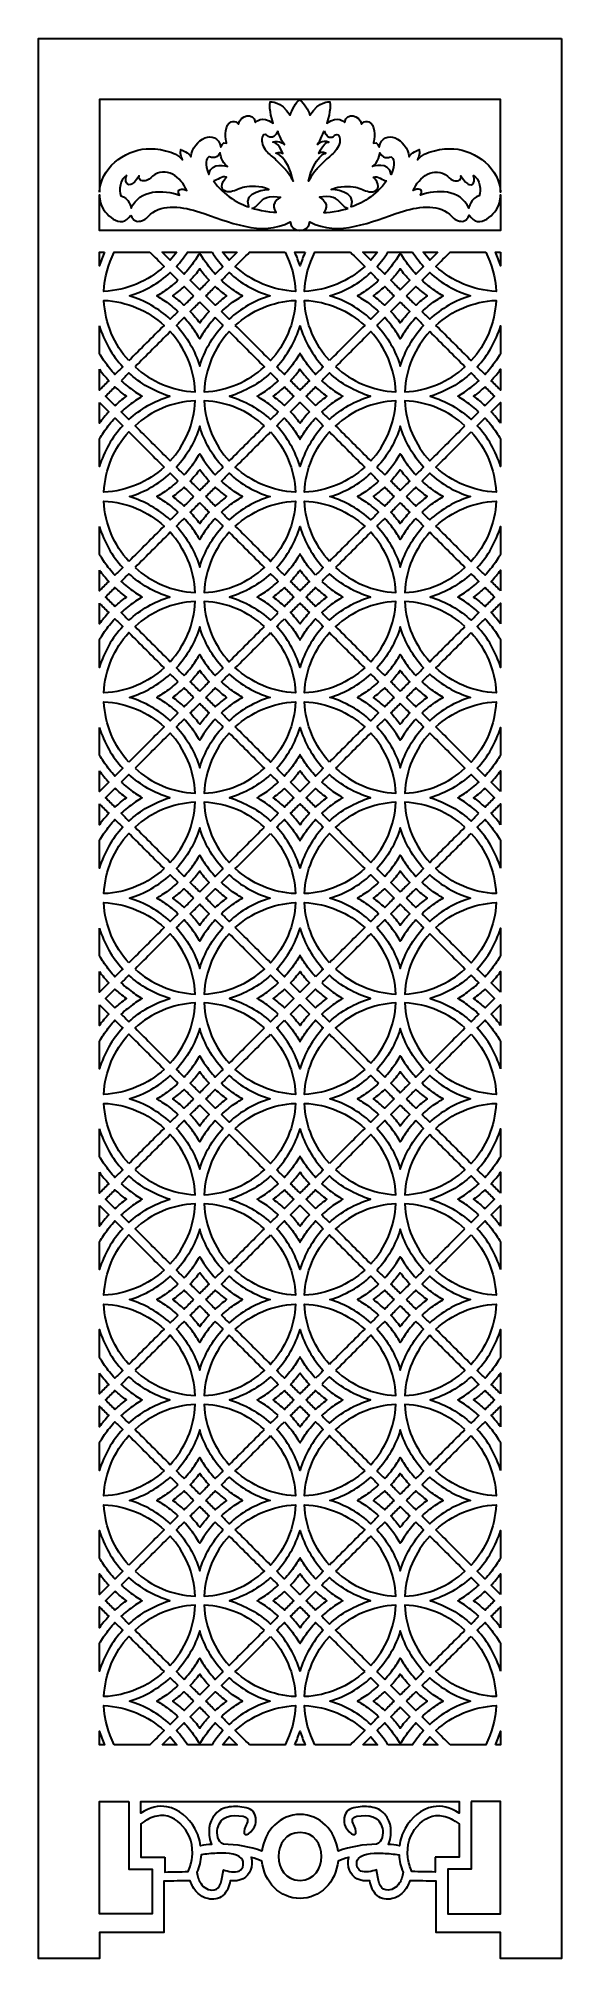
# Model space of a CAD drawing. Header units: centimetres. Extents: x 8 to 12.9, y -9 to 9.
import ezdxf

# ---------------------------------------------------------------- set-up
doc = ezdxf.new("R2010")
doc.units = ezdxf.units.CM
doc.header["$MEASUREMENT"] = 0
doc.layers.add('layer 1', color=7, linetype='Continuous')

msp = doc.modelspace()

# ---------------------------------------------------------------- linework, layer by layer
at = {"layer": 'layer 1', "color": 250, "lineweight": 30}
for points, knots in [([(12.90221, 9.00077), (11.26585, 9.00077), (9.62949, 9.00077), (7.99312, 9.00077), (7.99312, 9.00077), (7.99312, 3.53168), (7.99312, -1.93741), (7.99312, -7.4065), (7.99312, -7.4065), (7.99314, -7.4065), (7.99315, -7.4065), (7.99316, -7.4065), (7.99316, -7.4065), (7.99316, -7.93741), (7.99316, -8.46832), (7.99316, -8.99923), (7.99316, -8.99923), (8.18407, -8.99923), (8.37498, -8.99923), (8.56589, -8.99923), (8.56589, -8.99923), (8.56589, -8.91742), (8.56589, -8.8356), (8.56589, -8.75378), (8.56589, -8.75378), (8.76783, -8.75378), (8.96977, -8.75378), (9.17171, -8.75378), (9.17171, -8.75378), (9.17171, -8.5939), (9.17171, -8.43402), (9.17171, -8.27413), (9.17171, -8.27413), (9.25341, -8.27251), (9.33511, -8.27088), (9.4168, -8.26924), (9.4168, -8.26924), (9.43131, -8.31061), (9.45032, -8.34649), (9.48189, -8.37816), (9.48189, -8.37816), (9.5128, -8.40916), (9.54474, -8.42833), (9.58226, -8.43705), (9.58226, -8.43705), (9.63191, -8.4486), (9.68435, -8.44357), (9.72421, -8.4088), (9.72421, -8.4088), (9.76278, -8.37514), (9.78504, -8.32123), (9.79304, -8.2698), (9.79304, -8.2698), (9.81586, -8.27211), (9.83527, -8.27158), (9.85358, -8.26896), (9.85358, -8.26896), (9.94495, -8.25588), (9.9881, -8.19807), (9.99582, -8.11089), (9.99582, -8.11089), (9.99771, -8.08953), (9.9962, -8.06844), (9.98941, -8.04988), (9.98941, -8.04988), (9.99085, -8.05023), (9.99229, -8.05059), (9.99372, -8.05095), (9.99372, -8.05095), (10.02596, -8.0621), (10.0582, -8.07324), (10.09045, -8.08439), (10.09045, -8.08439), (10.10979, -8.28195), (10.26235, -8.43577), (10.44769, -8.43577), (10.44769, -8.43577), (10.63302, -8.43577), (10.78558, -8.28195), (10.80493, -8.08439), (10.80493, -8.08439), (10.83717, -8.07324), (10.86941, -8.0621), (10.90165, -8.05095), (10.90165, -8.05095), (10.90309, -8.05059), (10.90452, -8.05023), (10.90596, -8.04988), (10.90596, -8.04988), (10.89917, -8.06844), (10.89767, -8.08953), (10.89956, -8.11089), (10.89956, -8.11089), (10.90727, -8.19807), (10.95043, -8.25588), (11.04179, -8.26896), (11.04179, -8.26896), (11.0601, -8.27158), (11.07952, -8.27211), (11.10234, -8.2698), (11.10234, -8.2698), (11.11033, -8.32123), (11.13259, -8.37514), (11.17117, -8.4088), (11.17117, -8.4088), (11.21102, -8.44357), (11.26346, -8.4486), (11.31312, -8.43705), (11.31312, -8.43705), (11.35063, -8.42833), (11.38257, -8.40916), (11.41348, -8.37816), (11.41348, -8.37816), (11.44506, -8.34649), (11.46406, -8.31061), (11.47857, -8.26924), (11.47857, -8.26924), (11.56027, -8.27088), (11.64196, -8.27251), (11.72366, -8.27413), (11.72366, -8.27413), (11.72366, -8.43402), (11.72366, -8.5939), (11.72366, -8.75378), (11.72366, -8.75378), (11.9256, -8.75378), (12.12754, -8.75378), (12.32948, -8.75378), (12.32948, -8.75378), (12.32948, -8.8356), (12.32948, -8.91742), (12.32948, -8.99923), (12.32948, -8.99923), (12.52039, -8.99923), (12.7113, -8.99923), (12.90221, -8.99923), (12.90221, -8.99923), (12.90221, -8.46832), (12.90221, -7.93741), (12.90221, -7.4065), (12.90221, -7.4065), (12.90221, -1.93741), (12.90221, 3.53168), (12.90221, 9.00077)], [0, 0, 0, 0, 0.02702703, 0.02702703, 0.02702703, 0.02702703, 0.05405405, 0.05405405, 0.05405405, 0.05405405, 0.08108108, 0.08108108, 0.08108108, 0.08108108, 0.10810811, 0.10810811, 0.10810811, 0.10810811, 0.13513514, 0.13513514, 0.13513514, 0.13513514, 0.16216216, 0.16216216, 0.16216216, 0.16216216, 0.18918919, 0.18918919, 0.18918919, 0.18918919, 0.21621622, 0.21621622, 0.21621622, 0.21621622, 0.24324324, 0.24324324, 0.24324324, 0.24324324, 0.27027027, 0.27027027, 0.27027027, 0.27027027, 0.2972973, 0.2972973, 0.2972973, 0.2972973, 0.32432432, 0.32432432, 0.32432432, 0.32432432, 0.35135135, 0.35135135, 0.35135135, 0.35135135, 0.37837838, 0.37837838, 0.37837838, 0.37837838, 0.40540541, 0.40540541, 0.40540541, 0.40540541, 0.43243243, 0.43243243, 0.43243243, 0.43243243, 0.45945946, 0.45945946, 0.45945946, 0.45945946, 0.48648649, 0.48648649, 0.48648649, 0.48648649, 0.51351351, 0.51351351, 0.51351351, 0.51351351, 0.54054054, 0.54054054, 0.54054054, 0.54054054, 0.56756757, 0.56756757, 0.56756757, 0.56756757, 0.59459459, 0.59459459, 0.59459459, 0.59459459, 0.62162162, 0.62162162, 0.62162162, 0.62162162, 0.64864865, 0.64864865, 0.64864865, 0.64864865, 0.67567568, 0.67567568, 0.67567568, 0.67567568, 0.7027027, 0.7027027, 0.7027027, 0.7027027, 0.72972973, 0.72972973, 0.72972973, 0.72972973, 0.75675676, 0.75675676, 0.75675676, 0.75675676, 0.78378378, 0.78378378, 0.78378378, 0.78378378, 0.81081081, 0.81081081, 0.81081081, 0.81081081, 0.83783784, 0.83783784, 0.83783784, 0.83783784, 0.86486486, 0.86486486, 0.86486486, 0.86486486, 0.89189189, 0.89189189, 0.89189189, 0.89189189, 0.91891892, 0.91891892, 0.91891892, 0.91891892, 0.94594595, 0.94594595, 0.94594595, 0.94594595, 1, 1, 1, 1]), ([(8.56585, 7.55794), (8.56585, 7.84797), (8.56585, 8.13801), (8.56585, 8.42804), (8.56585, 8.42804), (9.19312, 8.42804), (9.8204, 8.42804), (10.44767, 8.42804), (10.44767, 8.42804), (10.40855, 8.41007), (10.36875, 8.3237), (10.3544, 8.28135), (10.3544, 8.28135), (10.26771, 8.41687), (10.16923, 8.40529), (10.16923, 8.40529), (10.16923, 8.40529), (10.15176, 8.33543), (10.19486, 8.20671), (10.19486, 8.20671), (10.19486, 8.20671), (10.09118, 8.28394), (10.02828, 8.21407), (10.02828, 8.21407), (10.02828, 8.21407), (10.01082, 8.31693), (9.88725, 8.28256), (9.87039, 8.19583), (9.87039, 8.19583), (9.84175, 8.23702), (9.78985, 8.22497), (9.76733, 8.18621), (9.76733, 8.18621), (9.73356, 8.12806), (9.75757, 8.01978), (9.75757, 8.01978), (9.75757, 8.01978), (9.71775, 8.03791), (9.70588, 7.98163), (9.70588, 7.98163), (9.70588, 7.98163), (9.66079, 8.16884), (9.44221, 8.053), (9.42433, 7.89183), (9.42433, 7.89183), (9.41273, 7.92437), (9.32896, 7.95827), (9.32896, 7.95827), (9.32896, 7.95827), (9.31994, 7.91486), (9.34443, 7.86198), (9.34443, 7.86198), (9.34443, 7.86198), (9.28512, 7.9467), (9.09817, 7.9723), (9.00451, 7.96583), (9.00451, 7.96583), (8.79799, 7.95152), (8.57349, 7.77901), (8.56585, 7.55794)], [0, 0, 0, 0, 0.0625, 0.0625, 0.0625, 0.0625, 0.125, 0.125, 0.125, 0.125, 0.1875, 0.1875, 0.1875, 0.1875, 0.25, 0.25, 0.25, 0.25, 0.3125, 0.3125, 0.3125, 0.3125, 0.375, 0.375, 0.375, 0.375, 0.4375, 0.4375, 0.4375, 0.4375, 0.5, 0.5, 0.5, 0.5, 0.5625, 0.5625, 0.5625, 0.5625, 0.625, 0.625, 0.625, 0.625, 0.6875, 0.6875, 0.6875, 0.6875, 0.75, 0.75, 0.75, 0.75, 0.8125, 0.8125, 0.8125, 0.8125, 0.875, 0.875, 0.875, 0.875, 1, 1, 1, 1]), ([(10.44767, 8.42804), (11.07494, 8.42804), (11.70222, 8.42804), (12.32949, 8.42804), (12.32949, 8.42804), (12.32949, 8.13801), (12.32949, 7.84799), (12.32949, 7.55796), (12.32949, 7.55796), (12.32183, 7.77901), (12.09734, 7.95152), (11.89082, 7.96583), (11.89082, 7.96583), (11.79716, 7.9723), (11.61022, 7.9467), (11.55091, 7.86198), (11.55091, 7.86198), (11.55091, 7.86198), (11.57539, 7.91486), (11.56637, 7.95827), (11.56637, 7.95827), (11.56637, 7.95827), (11.48261, 7.92437), (11.47102, 7.89183), (11.47102, 7.89183), (11.45313, 8.053), (11.23453, 8.16884), (11.18945, 7.98163), (11.18945, 7.98163), (11.18945, 7.98163), (11.17757, 8.03791), (11.13776, 8.01978), (11.13776, 8.01978), (11.13776, 8.01978), (11.16177, 8.12806), (11.12801, 8.18621), (11.12801, 8.18621), (11.10549, 8.22497), (11.05359, 8.23702), (11.02495, 8.19583), (11.02495, 8.19583), (11.00808, 8.28256), (10.88451, 8.31693), (10.86705, 8.21407), (10.86705, 8.21407), (10.86705, 8.21407), (10.80415, 8.28394), (10.70047, 8.20671), (10.70047, 8.20671), (10.70047, 8.20671), (10.74358, 8.33543), (10.72609, 8.40529), (10.72609, 8.40529), (10.72609, 8.40529), (10.62762, 8.41687), (10.54092, 8.28135), (10.54092, 8.28135), (10.52094, 8.34036), (10.48861, 8.38377), (10.44767, 8.42804)], [0, 0, 0, 0, 0.0625, 0.0625, 0.0625, 0.0625, 0.125, 0.125, 0.125, 0.125, 0.1875, 0.1875, 0.1875, 0.1875, 0.25, 0.25, 0.25, 0.25, 0.3125, 0.3125, 0.3125, 0.3125, 0.375, 0.375, 0.375, 0.375, 0.4375, 0.4375, 0.4375, 0.4375, 0.5, 0.5, 0.5, 0.5, 0.5625, 0.5625, 0.5625, 0.5625, 0.625, 0.625, 0.625, 0.625, 0.6875, 0.6875, 0.6875, 0.6875, 0.75, 0.75, 0.75, 0.75, 0.8125, 0.8125, 0.8125, 0.8125, 0.875, 0.875, 0.875, 0.875, 1, 1, 1, 1]), ([(10.23828, 8.13401), (10.23828, 8.13401), (10.27085, 8.04393), (10.30154, 8.00477), (10.30154, 8.00477), (10.30154, 8.00477), (10.25689, 8.05372), (10.1927, 8.02924), (10.1927, 8.02924), (10.1927, 8.02924), (10.24572, 8.02924), (10.28666, 7.92253), (10.28666, 7.92253), (10.28666, 7.92253), (10.2513, 7.94113), (10.22153, 7.92448), (10.22153, 7.92448), (10.22153, 7.92448), (10.32946, 7.90295), (10.38434, 7.66211), (10.38434, 7.66211), (10.38434, 7.66211), (10.34806, 7.73064), (10.31271, 7.76981), (10.31271, 7.76981), (10.31271, 7.76981), (10.26802, 7.81993), (10.22502, 7.86012), (10.22502, 7.86012), (10.19385, 7.88925), (10.15856, 7.91142), (10.13148, 7.94538), (10.13148, 7.94538), (10.10181, 7.98261), (10.08058, 8.02972), (10.09361, 8.07436), (10.09361, 8.07436), (10.09602, 8.08263), (10.10016, 8.0917), (10.1072, 8.09657), (10.1072, 8.09657), (10.12495, 8.10886), (10.13671, 8.09039), (10.14979, 8.0819), (10.14979, 8.0819), (10.18674, 8.05788), (10.22488, 8.09082), (10.23828, 8.13401)], [0, 0, 0, 0, 0.07692308, 0.07692308, 0.07692308, 0.07692308, 0.15384615, 0.15384615, 0.15384615, 0.15384615, 0.23076923, 0.23076923, 0.23076923, 0.23076923, 0.30769231, 0.30769231, 0.30769231, 0.30769231, 0.38461538, 0.38461538, 0.38461538, 0.38461538, 0.46153846, 0.46153846, 0.46153846, 0.46153846, 0.53846154, 0.53846154, 0.53846154, 0.53846154, 0.61538462, 0.61538462, 0.61538462, 0.61538462, 0.69230769, 0.69230769, 0.69230769, 0.69230769, 0.76923077, 0.76923077, 0.76923077, 0.76923077, 0.84615385, 0.84615385, 0.84615385, 0.84615385, 1, 1, 1, 1]), ([(10.67374, 8.13401), (10.67374, 8.13401), (10.64117, 8.04393), (10.61048, 8.00477), (10.61048, 8.00477), (10.61048, 8.00477), (10.65513, 8.05372), (10.71932, 8.02924), (10.71932, 8.02924), (10.71932, 8.02924), (10.66629, 8.02924), (10.62536, 7.92253), (10.62536, 7.92253), (10.62536, 7.92253), (10.66071, 7.94113), (10.69048, 7.92448), (10.69048, 7.92448), (10.69048, 7.92448), (10.58256, 7.90295), (10.52767, 7.66211), (10.52767, 7.66211), (10.52767, 7.66211), (10.56396, 7.73064), (10.59931, 7.76981), (10.59931, 7.76981), (10.59931, 7.76981), (10.644, 7.81993), (10.68699, 7.86012), (10.68699, 7.86012), (10.71817, 7.88925), (10.75345, 7.91142), (10.78053, 7.94538), (10.78053, 7.94538), (10.81021, 7.98261), (10.83144, 8.02972), (10.81841, 8.07436), (10.81841, 8.07436), (10.816, 8.08263), (10.81185, 8.0917), (10.80482, 8.09657), (10.80482, 8.09657), (10.78707, 8.10886), (10.77531, 8.09039), (10.76223, 8.0819), (10.76223, 8.0819), (10.72527, 8.05788), (10.68714, 8.09082), (10.67374, 8.13401)], [0, 0, 0, 0, 0.07692308, 0.07692308, 0.07692308, 0.07692308, 0.15384615, 0.15384615, 0.15384615, 0.15384615, 0.23076923, 0.23076923, 0.23076923, 0.23076923, 0.30769231, 0.30769231, 0.30769231, 0.30769231, 0.38461538, 0.38461538, 0.38461538, 0.38461538, 0.46153846, 0.46153846, 0.46153846, 0.46153846, 0.53846154, 0.53846154, 0.53846154, 0.53846154, 0.61538462, 0.61538462, 0.61538462, 0.61538462, 0.69230769, 0.69230769, 0.69230769, 0.69230769, 0.76923077, 0.76923077, 0.76923077, 0.76923077, 0.84615385, 0.84615385, 0.84615385, 0.84615385, 1, 1, 1, 1]), ([(9.5963, 7.89315), (9.5963, 7.89315), (9.65855, 7.85471), (9.69839, 7.92809), (9.69839, 7.92809), (9.69839, 7.92809), (9.71167, 7.83288), (9.76645, 7.79968), (9.76645, 7.79968), (9.76645, 7.79968), (9.61622, 7.85209), (9.59131, 7.72631), (9.59131, 7.72631), (9.55136, 7.82194), (9.56462, 7.87842), (9.5963, 7.89315)], [0, 0, 0, 0, 0.2, 0.2, 0.2, 0.2, 0.4, 0.4, 0.4, 0.4, 0.6, 0.6, 0.6, 0.6, 1, 1, 1, 1]), ([(11.29903, 7.89315), (11.29903, 7.89315), (11.23678, 7.85471), (11.19695, 7.92809), (11.19695, 7.92809), (11.19695, 7.92809), (11.18366, 7.83288), (11.12889, 7.79968), (11.12889, 7.79968), (11.12889, 7.79968), (11.27912, 7.85209), (11.30402, 7.72631), (11.30402, 7.72631), (11.34397, 7.82194), (11.3307, 7.87842), (11.29903, 7.89315)], [0, 0, 0, 0, 0.2, 0.2, 0.2, 0.2, 0.4, 0.4, 0.4, 0.4, 0.6, 0.6, 0.6, 0.6, 1, 1, 1, 1]), ([(8.82379, 7.71759), (8.82379, 7.71759), (8.80673, 7.69514), (8.81483, 7.66311), (8.81483, 7.66311), (8.82129, 7.63748), (8.83353, 7.62177), (8.86108, 7.63149), (8.86108, 7.63149), (8.87971, 7.63809), (8.90582, 7.65841), (8.93811, 7.71161), (8.93811, 7.71161), (8.92797, 7.66665), (8.97854, 7.6595), (9.00735, 7.66952), (9.00735, 7.66952), (9.02259, 7.67482), (9.04196, 7.68593), (9.06266, 7.70868), (9.06266, 7.70868), (9.18436, 7.80707), (9.33658, 7.70316), (9.38446, 7.57439), (9.38446, 7.57439), (9.34725, 7.59842), (9.28003, 7.59499), (9.31655, 7.53196), (9.31655, 7.53196), (9.17127, 7.5847), (8.93893, 7.59007), (8.86525, 7.40918), (8.86525, 7.40918), (8.86525, 7.40918), (8.84232, 7.50743), (8.76698, 7.52466), (8.76698, 7.52466), (8.747, 7.57395), (8.75649, 7.68357), (8.82379, 7.71759)], [0, 0, 0, 0, 0.09090909, 0.09090909, 0.09090909, 0.09090909, 0.18181818, 0.18181818, 0.18181818, 0.18181818, 0.27272727, 0.27272727, 0.27272727, 0.27272727, 0.36363636, 0.36363636, 0.36363636, 0.36363636, 0.45454545, 0.45454545, 0.45454545, 0.45454545, 0.54545455, 0.54545455, 0.54545455, 0.54545455, 0.63636364, 0.63636364, 0.63636364, 0.63636364, 0.72727273, 0.72727273, 0.72727273, 0.72727273, 0.81818182, 0.81818182, 0.81818182, 0.81818182, 1, 1, 1, 1]), ([(12.07154, 7.71759), (12.07154, 7.71759), (12.0886, 7.69514), (12.08052, 7.66311), (12.08052, 7.66311), (12.07404, 7.63748), (12.06179, 7.62177), (12.03426, 7.63149), (12.03426, 7.63149), (12.01562, 7.63809), (11.98952, 7.65841), (11.95722, 7.71161), (11.95722, 7.71161), (11.96736, 7.66665), (11.91679, 7.6595), (11.88799, 7.66952), (11.88799, 7.66952), (11.87275, 7.67482), (11.85337, 7.68593), (11.83267, 7.70868), (11.83267, 7.70868), (11.71097, 7.80707), (11.55875, 7.70316), (11.51087, 7.57439), (11.51087, 7.57439), (11.54808, 7.59842), (11.6153, 7.59499), (11.57878, 7.53196), (11.57878, 7.53196), (11.72407, 7.5847), (11.95642, 7.59007), (12.03008, 7.40918), (12.03008, 7.40918), (12.03008, 7.40918), (12.05301, 7.50743), (12.12835, 7.52466), (12.12835, 7.52466), (12.14833, 7.57395), (12.13885, 7.68357), (12.07154, 7.71759)], [0, 0, 0, 0, 0.09090909, 0.09090909, 0.09090909, 0.09090909, 0.18181818, 0.18181818, 0.18181818, 0.18181818, 0.27272727, 0.27272727, 0.27272727, 0.27272727, 0.36363636, 0.36363636, 0.36363636, 0.36363636, 0.45454545, 0.45454545, 0.45454545, 0.45454545, 0.54545455, 0.54545455, 0.54545455, 0.54545455, 0.63636364, 0.63636364, 0.63636364, 0.63636364, 0.72727273, 0.72727273, 0.72727273, 0.72727273, 0.81818182, 0.81818182, 0.81818182, 0.81818182, 1, 1, 1, 1]), ([(9.63613, 7.66604), (9.67557, 7.6695), (9.715, 7.71659), (9.75897, 7.69924), (9.75897, 7.69924), (9.75926, 7.69944), (9.72563, 7.67146), (9.71717, 7.63367), (9.71717, 7.63367), (9.70442, 7.57673), (9.75127, 7.55571), (9.79971, 7.56376), (9.79971, 7.56376), (9.84366, 7.57106), (9.8815, 7.59727), (9.92745, 7.6057), (9.92745, 7.6057), (9.98388, 7.61605), (10.07057, 7.62139), (10.15537, 7.58498), (10.15537, 7.58498), (10.15537, 7.58498), (9.90398, 7.57535), (9.96911, 7.42143), (9.96911, 7.42143), (9.88795, 7.44294), (9.72938, 7.52721), (9.63613, 7.66604)], [0, 0, 0, 0, 0.125, 0.125, 0.125, 0.125, 0.25, 0.25, 0.25, 0.25, 0.375, 0.375, 0.375, 0.375, 0.5, 0.5, 0.5, 0.5, 0.625, 0.625, 0.625, 0.625, 0.75, 0.75, 0.75, 0.75, 1, 1, 1, 1]), ([(11.2592, 7.66604), (11.21976, 7.6695), (11.18034, 7.71659), (11.13636, 7.69924), (11.13636, 7.69924), (11.13609, 7.69944), (11.1697, 7.67146), (11.17816, 7.63367), (11.17816, 7.63367), (11.19092, 7.57673), (11.14405, 7.55571), (11.09562, 7.56376), (11.09562, 7.56376), (11.05167, 7.57106), (11.01383, 7.59727), (10.96789, 7.6057), (10.96789, 7.6057), (10.91145, 7.61605), (10.82476, 7.62139), (10.73996, 7.58498), (10.73996, 7.58498), (10.73996, 7.58498), (10.99136, 7.57535), (10.92622, 7.42143), (10.92622, 7.42143), (11.00738, 7.44294), (11.16595, 7.52721), (11.2592, 7.66604)], [0, 0, 0, 0, 0.125, 0.125, 0.125, 0.125, 0.25, 0.25, 0.25, 0.25, 0.375, 0.375, 0.375, 0.375, 0.5, 0.5, 0.5, 0.5, 0.625, 0.625, 0.625, 0.625, 0.75, 0.75, 0.75, 0.75, 1, 1, 1, 1]), ([(8.86035, 7.34458), (8.77393, 7.19719), (8.60386, 7.35293), (8.57653, 7.46055), (8.57653, 7.46055), (8.57009, 7.48588), (8.56665, 7.51081), (8.56585, 7.53523), (8.56585, 7.53523), (8.56585, 7.42374), (8.56585, 7.31225), (8.56585, 7.20077), (8.56585, 7.20077), (9.8204, 7.20077), (11.07494, 7.20077), (12.32949, 7.20077), (12.32949, 7.20077), (12.32949, 7.31222), (12.32949, 7.42368), (12.32949, 7.53513), (12.32949, 7.53513), (12.32868, 7.51076), (12.32523, 7.48584), (12.3188, 7.46055), (12.3188, 7.46055), (12.29147, 7.35293), (12.1214, 7.19719), (12.03499, 7.34458), (12.03499, 7.34458), (12.01521, 7.28896), (11.97847, 7.28051), (11.94342, 7.28826), (11.94342, 7.28826), (11.89404, 7.29919), (11.88415, 7.32316), (11.85005, 7.35266), (11.85005, 7.35266), (11.73211, 7.45473), (11.54683, 7.4231), (11.3874, 7.37181), (11.3874, 7.37181), (11.1244, 7.28719), (10.80604, 7.13263), (10.5405, 7.2817), (10.5405, 7.2817), (10.53404, 7.17379), (10.36129, 7.17379), (10.35483, 7.2817), (10.35483, 7.2817), (10.0893, 7.13263), (9.77093, 7.28719), (9.50793, 7.37181), (9.50793, 7.37181), (9.34851, 7.4231), (9.16322, 7.45473), (9.04528, 7.35266), (9.04528, 7.35266), (9.01119, 7.32316), (9.0013, 7.29919), (8.95192, 7.28826), (8.95192, 7.28826), (8.91687, 7.28051), (8.88012, 7.28896), (8.86035, 7.34458)], [0, 0, 0, 0, 0.05882353, 0.05882353, 0.05882353, 0.05882353, 0.11764706, 0.11764706, 0.11764706, 0.11764706, 0.17647059, 0.17647059, 0.17647059, 0.17647059, 0.23529412, 0.23529412, 0.23529412, 0.23529412, 0.29411765, 0.29411765, 0.29411765, 0.29411765, 0.35294118, 0.35294118, 0.35294118, 0.35294118, 0.41176471, 0.41176471, 0.41176471, 0.41176471, 0.47058824, 0.47058824, 0.47058824, 0.47058824, 0.52941176, 0.52941176, 0.52941176, 0.52941176, 0.58823529, 0.58823529, 0.58823529, 0.58823529, 0.64705882, 0.64705882, 0.64705882, 0.64705882, 0.70588235, 0.70588235, 0.70588235, 0.70588235, 0.76470588, 0.76470588, 0.76470588, 0.76470588, 0.82352941, 0.82352941, 0.82352941, 0.82352941, 0.88235294, 0.88235294, 0.88235294, 0.88235294, 1, 1, 1, 1]), ([(9.9943, 7.40747), (9.9943, 7.40747), (10.16505, 7.36141), (10.22488, 7.36984), (10.22488, 7.36984), (10.22488, 7.36984), (10.15264, 7.44971), (10.26356, 7.51191), (10.26356, 7.51191), (10.26356, 7.51191), (10.21378, 7.52366), (10.16215, 7.51518), (10.16215, 7.51518), (10.1274, 7.50946), (10.10128, 7.49602), (10.07724, 7.46978), (10.07724, 7.46978), (10.05253, 7.44282), (10.03179, 7.41299), (9.9943, 7.40747)], [0, 0, 0, 0, 0.16666667, 0.16666667, 0.16666667, 0.16666667, 0.33333333, 0.33333333, 0.33333333, 0.33333333, 0.5, 0.5, 0.5, 0.5, 0.66666667, 0.66666667, 0.66666667, 0.66666667, 1, 1, 1, 1]), ([(10.90103, 7.40747), (10.90103, 7.40747), (10.73028, 7.36141), (10.67045, 7.36984), (10.67045, 7.36984), (10.67045, 7.36984), (10.74268, 7.44971), (10.63177, 7.51191), (10.63177, 7.51191), (10.63177, 7.51191), (10.68156, 7.52366), (10.73319, 7.51518), (10.73319, 7.51518), (10.76794, 7.50946), (10.79406, 7.49602), (10.81809, 7.46978), (10.81809, 7.46978), (10.8428, 7.44282), (10.86355, 7.41299), (10.90103, 7.40747)], [0, 0, 0, 0, 0.16666667, 0.16666667, 0.16666667, 0.16666667, 0.33333333, 0.33333333, 0.33333333, 0.33333333, 0.5, 0.5, 0.5, 0.5, 0.66666667, 0.66666667, 0.66666667, 0.66666667, 1, 1, 1, 1]), ([(8.61408, 6.99622), (8.598, 6.99622), (8.58192, 6.99622), (8.56585, 6.99622), (8.56585, 6.99622), (8.56585, 6.95356), (8.56585, 6.91089), (8.56585, 6.86822), (8.56585, 6.86822), (8.57899, 6.91227), (8.59515, 6.955), (8.61408, 6.99622)], [0, 0, 0, 0, 0.25, 0.25, 0.25, 0.25, 0.5, 0.5, 0.5, 0.5, 1, 1, 1, 1]), ([(9.03982, 6.99622), (8.9282, 6.99622), (8.81659, 6.99622), (8.70497, 6.99622), (8.70497, 6.99622), (8.6482, 6.88519), (8.6138, 6.76081), (8.60776, 6.62906), (8.60776, 6.62906), (8.82502, 6.63902), (9.02219, 6.72606), (9.1726, 6.86345), (9.1726, 6.86345), (9.12833, 6.9077), (9.08408, 6.95196), (9.03982, 6.99622)], [0, 0, 0, 0, 0.2, 0.2, 0.2, 0.2, 0.4, 0.4, 0.4, 0.4, 0.6, 0.6, 0.6, 0.6, 1, 1, 1, 1]), ([(9.29187, 6.99622), (9.24642, 6.99622), (9.20098, 6.99622), (9.15553, 6.99622), (9.15553, 6.99622), (9.1805, 6.97124), (9.20548, 6.94628), (9.23045, 6.9213), (9.23045, 6.9213), (9.25222, 6.94514), (9.27272, 6.97015), (9.29187, 6.99622)], [0, 0, 0, 0, 0.25, 0.25, 0.25, 0.25, 0.5, 0.5, 0.5, 0.5, 1, 1, 1, 1]), ([(9.62239, 6.99622), (9.54528, 6.99622), (9.46818, 6.99622), (9.39107, 6.99622), (9.39107, 6.99622), (9.36058, 6.94904), (9.32616, 6.90463), (9.28828, 6.86348), (9.28828, 6.86348), (9.31242, 6.83932), (9.33658, 6.81517), (9.36072, 6.79103), (9.36072, 6.79103), (9.39586, 6.82892), (9.42832, 6.8693), (9.45781, 6.91192), (9.45781, 6.91192), (9.45782, 6.91191), (9.45783, 6.91191), (9.45784, 6.91191), (9.45784, 6.91191), (9.45784, 6.91192), (9.45784, 6.91192), (9.45784, 6.91192), (9.45784, 6.91192), (9.45784, 6.91193), (9.45782, 6.91195), (9.45781, 6.91198), (9.45781, 6.91198), (9.47119, 6.93129), (9.48397, 6.95106), (9.49612, 6.97126), (9.49612, 6.97126), (9.49706, 6.97281), (9.498, 6.97439), (9.49894, 6.97596), (9.49894, 6.97596), (9.49902, 6.97611), (9.49912, 6.97627), (9.49921, 6.97642), (9.49921, 6.97642), (9.50175, 6.9807), (9.50426, 6.98502), (9.50675, 6.98936), (9.50675, 6.98936), (9.50924, 6.98502), (9.51175, 6.98071), (9.5143, 6.97642), (9.5143, 6.97642), (9.51439, 6.97627), (9.51448, 6.97611), (9.51457, 6.97596), (9.51457, 6.97596), (9.5155, 6.97439), (9.51645, 6.97281), (9.51738, 6.97126), (9.51738, 6.97126), (9.52953, 6.95106), (9.54232, 6.93129), (9.55569, 6.91197), (9.55569, 6.91197), (9.55568, 6.91195), (9.55567, 6.91193), (9.55566, 6.91192), (9.55566, 6.91192), (9.55566, 6.91192), (9.55566, 6.91192), (9.55566, 6.91191), (9.55566, 6.91191), (9.55567, 6.91191), (9.55568, 6.91191), (9.55569, 6.91192), (9.55569, 6.91192), (9.58518, 6.8693), (9.61764, 6.82892), (9.65278, 6.79103), (9.65278, 6.79103), (9.67692, 6.81516), (9.70106, 6.83931), (9.7252, 6.86345), (9.7252, 6.86345), (9.6873, 6.90462), (9.65289, 6.94903), (9.62239, 6.99622)], [0, 0, 0, 0, 0.04545455, 0.04545455, 0.04545455, 0.04545455, 0.09090909, 0.09090909, 0.09090909, 0.09090909, 0.13636364, 0.13636364, 0.13636364, 0.13636364, 0.18181818, 0.18181818, 0.18181818, 0.18181818, 0.22727273, 0.22727273, 0.22727273, 0.22727273, 0.27272727, 0.27272727, 0.27272727, 0.27272727, 0.31818182, 0.31818182, 0.31818182, 0.31818182, 0.36363636, 0.36363636, 0.36363636, 0.36363636, 0.40909091, 0.40909091, 0.40909091, 0.40909091, 0.45454545, 0.45454545, 0.45454545, 0.45454545, 0.5, 0.5, 0.5, 0.5, 0.54545455, 0.54545455, 0.54545455, 0.54545455, 0.59090909, 0.59090909, 0.59090909, 0.59090909, 0.63636364, 0.63636364, 0.63636364, 0.63636364, 0.68181818, 0.68181818, 0.68181818, 0.68181818, 0.72727273, 0.72727273, 0.72727273, 0.72727273, 0.77272727, 0.77272727, 0.77272727, 0.77272727, 0.81818182, 0.81818182, 0.81818182, 0.81818182, 0.86363636, 0.86363636, 0.86363636, 0.86363636, 0.90909091, 0.90909091, 0.90909091, 0.90909091, 1, 1, 1, 1]), ([(9.85797, 6.99622), (9.81253, 6.99622), (9.76708, 6.99622), (9.72164, 6.99622), (9.72164, 6.99622), (9.74078, 6.97015), (9.76127, 6.94514), (9.78305, 6.9213), (9.78305, 6.9213), (9.80803, 6.94628), (9.833, 6.97124), (9.85797, 6.99622)], [0, 0, 0, 0, 0.25, 0.25, 0.25, 0.25, 0.5, 0.5, 0.5, 0.5, 1, 1, 1, 1]), ([(10.3085, 6.99622), (10.1969, 6.99622), (10.08529, 6.99622), (9.97368, 6.99622), (9.97368, 6.99622), (9.92943, 6.95196), (9.88517, 6.9077), (9.84091, 6.86344), (9.84091, 6.86344), (9.99131, 6.72607), (10.18847, 6.63903), (10.40571, 6.62906), (10.40571, 6.62906), (10.39967, 6.76081), (10.36528, 6.88519), (10.3085, 6.99622)], [0, 0, 0, 0, 0.2, 0.2, 0.2, 0.2, 0.4, 0.4, 0.4, 0.4, 0.6, 0.6, 0.6, 0.6, 1, 1, 1, 1]), ([(10.49591, 6.99622), (10.46375, 6.99622), (10.43159, 6.99622), (10.39942, 6.99622), (10.39942, 6.99622), (10.41836, 6.955), (10.43451, 6.91224), (10.44767, 6.86818), (10.44767, 6.86818), (10.46081, 6.91224), (10.47697, 6.955), (10.49591, 6.99622)], [0, 0, 0, 0, 0.25, 0.25, 0.25, 0.25, 0.5, 0.5, 0.5, 0.5, 1, 1, 1, 1]), ([(10.92164, 6.99622), (10.81003, 6.99622), (10.69843, 6.99622), (10.58683, 6.99622), (10.58683, 6.99622), (10.53005, 6.88519), (10.49566, 6.76081), (10.48961, 6.62906), (10.48961, 6.62906), (10.70685, 6.63903), (10.90402, 6.72606), (11.05441, 6.86344), (11.05441, 6.86344), (11.01015, 6.9077), (10.96589, 6.95196), (10.92164, 6.99622)], [0, 0, 0, 0, 0.2, 0.2, 0.2, 0.2, 0.4, 0.4, 0.4, 0.4, 0.6, 0.6, 0.6, 0.6, 1, 1, 1, 1]), ([(11.17369, 6.99622), (11.12824, 6.99622), (11.0828, 6.99622), (11.03734, 6.99622), (11.03734, 6.99622), (11.06232, 6.97124), (11.0873, 6.94627), (11.11227, 6.92129), (11.11227, 6.92129), (11.13405, 6.94513), (11.15455, 6.97014), (11.17369, 6.99622)], [0, 0, 0, 0, 0.25, 0.25, 0.25, 0.25, 0.5, 0.5, 0.5, 0.5, 1, 1, 1, 1]), ([(11.50426, 6.99622), (11.42715, 6.99622), (11.35005, 6.99622), (11.27294, 6.99622), (11.27294, 6.99622), (11.24245, 6.94902), (11.20803, 6.90461), (11.17012, 6.86344), (11.17012, 6.86344), (11.19427, 6.8393), (11.2184, 6.81516), (11.24254, 6.79103), (11.24254, 6.79103), (11.27768, 6.8289), (11.31014, 6.8693), (11.33963, 6.91191), (11.33963, 6.91191), (11.33964, 6.91191), (11.33965, 6.91191), (11.33966, 6.91191), (11.33966, 6.91191), (11.33966, 6.91191), (11.33966, 6.91191), (11.33966, 6.91192), (11.33966, 6.91192), (11.33965, 6.91193), (11.33964, 6.91195), (11.33962, 6.91197), (11.33962, 6.91197), (11.353, 6.93129), (11.3658, 6.95106), (11.37794, 6.97124), (11.37794, 6.97124), (11.37888, 6.97281), (11.37983, 6.97439), (11.38075, 6.97596), (11.38075, 6.97596), (11.38084, 6.97611), (11.38093, 6.97626), (11.38102, 6.97641), (11.38102, 6.97641), (11.38357, 6.9807), (11.38608, 6.98502), (11.38857, 6.98935), (11.38857, 6.98935), (11.39106, 6.98501), (11.39357, 6.9807), (11.39612, 6.97641), (11.39612, 6.97641), (11.39621, 6.97626), (11.3963, 6.97611), (11.39639, 6.97596), (11.39639, 6.97596), (11.39732, 6.97439), (11.39826, 6.97281), (11.3992, 6.97124), (11.3992, 6.97124), (11.41135, 6.95106), (11.42413, 6.93129), (11.43751, 6.91197), (11.43751, 6.91197), (11.4375, 6.91195), (11.43748, 6.91193), (11.43748, 6.91192), (11.43748, 6.91192), (11.43748, 6.91191), (11.43748, 6.91191), (11.43748, 6.91191), (11.43748, 6.91191), (11.43748, 6.91191), (11.4375, 6.91191), (11.43751, 6.91191), (11.43751, 6.91191), (11.467, 6.8693), (11.49947, 6.8289), (11.5346, 6.79103), (11.5346, 6.79103), (11.55875, 6.81517), (11.5829, 6.83932), (11.60705, 6.86346), (11.60705, 6.86346), (11.56916, 6.90463), (11.53474, 6.94904), (11.50426, 6.99622)], [0, 0, 0, 0, 0.04545455, 0.04545455, 0.04545455, 0.04545455, 0.09090909, 0.09090909, 0.09090909, 0.09090909, 0.13636364, 0.13636364, 0.13636364, 0.13636364, 0.18181818, 0.18181818, 0.18181818, 0.18181818, 0.22727273, 0.22727273, 0.22727273, 0.22727273, 0.27272727, 0.27272727, 0.27272727, 0.27272727, 0.31818182, 0.31818182, 0.31818182, 0.31818182, 0.36363636, 0.36363636, 0.36363636, 0.36363636, 0.40909091, 0.40909091, 0.40909091, 0.40909091, 0.45454545, 0.45454545, 0.45454545, 0.45454545, 0.5, 0.5, 0.5, 0.5, 0.54545455, 0.54545455, 0.54545455, 0.54545455, 0.59090909, 0.59090909, 0.59090909, 0.59090909, 0.63636364, 0.63636364, 0.63636364, 0.63636364, 0.68181818, 0.68181818, 0.68181818, 0.68181818, 0.72727273, 0.72727273, 0.72727273, 0.72727273, 0.77272727, 0.77272727, 0.77272727, 0.77272727, 0.81818182, 0.81818182, 0.81818182, 0.81818182, 0.86363636, 0.86363636, 0.86363636, 0.86363636, 0.90909091, 0.90909091, 0.90909091, 0.90909091, 1, 1, 1, 1]), ([(11.73981, 6.99622), (11.69436, 6.99622), (11.64891, 6.99622), (11.60347, 6.99622), (11.60347, 6.99622), (11.6226, 6.97015), (11.6431, 6.94513), (11.66487, 6.92129), (11.66487, 6.92129), (11.68984, 6.94627), (11.71483, 6.97124), (11.73981, 6.99622)], [0, 0, 0, 0, 0.25, 0.25, 0.25, 0.25, 0.5, 0.5, 0.5, 0.5, 1, 1, 1, 1]), ([(12.19035, 6.99622), (12.07874, 6.99622), (11.96712, 6.99622), (11.85551, 6.99622), (11.85551, 6.99622), (11.81125, 6.95196), (11.76698, 6.9077), (11.72273, 6.86344), (11.72273, 6.86344), (11.87313, 6.72606), (12.07031, 6.63902), (12.28756, 6.62905), (12.28756, 6.62905), (12.28152, 6.76081), (12.24713, 6.88519), (12.19035, 6.99622)], [0, 0, 0, 0, 0.2, 0.2, 0.2, 0.2, 0.4, 0.4, 0.4, 0.4, 0.6, 0.6, 0.6, 0.6, 1, 1, 1, 1]), ([(12.32949, 6.99622), (12.31341, 6.99622), (12.29732, 6.99622), (12.28124, 6.99622), (12.28124, 6.99622), (12.30017, 6.955), (12.31633, 6.91224), (12.32948, 6.86818), (12.32948, 6.86818), (12.32948, 6.86819), (12.32948, 6.8682), (12.32949, 6.8682), (12.32949, 6.8682), (12.32949, 6.91088), (12.32949, 6.95355), (12.32949, 6.99622)], [0, 0, 0, 0, 0.2, 0.2, 0.2, 0.2, 0.4, 0.4, 0.4, 0.4, 0.6, 0.6, 0.6, 0.6, 1, 1, 1, 1]), ([(9.30286, 6.73318), (9.27872, 6.75732), (9.25457, 6.78147), (9.23043, 6.80561), (9.23043, 6.80561), (9.12218, 6.70597), (8.99149, 6.63033), (8.8468, 6.58716), (8.8468, 6.58716), (8.9915, 6.54401), (9.12219, 6.46834), (9.23045, 6.36869), (9.23045, 6.36869), (9.25459, 6.39283), (9.27873, 6.41697), (9.30286, 6.44111), (9.30286, 6.44111), (9.26498, 6.47625), (9.22458, 6.50871), (9.18197, 6.53821), (9.18197, 6.53821), (9.18197, 6.53821), (9.18197, 6.53822), (9.18197, 6.53823), (9.18197, 6.53823), (9.18197, 6.53823), (9.18197, 6.53823), (9.18197, 6.53823), (9.18197, 6.53823), (9.18196, 6.53822), (9.18194, 6.53821), (9.18193, 6.53821), (9.18193, 6.53821), (9.1626, 6.55157), (9.14284, 6.56437), (9.12265, 6.5765), (9.12265, 6.5765), (9.12107, 6.57746), (9.11951, 6.57839), (9.11792, 6.57933), (9.11792, 6.57933), (9.11778, 6.57942), (9.11763, 6.5795), (9.11748, 6.57959), (9.11748, 6.57959), (9.11319, 6.58214), (9.10887, 6.58465), (9.10454, 6.58714), (9.10454, 6.58714), (9.10887, 6.58962), (9.11319, 6.59214), (9.11748, 6.59469), (9.11748, 6.59469), (9.11763, 6.59478), (9.11778, 6.59486), (9.11792, 6.59496), (9.11792, 6.59496), (9.11951, 6.59589), (9.12107, 6.59683), (9.12265, 6.59777), (9.12265, 6.59777), (9.14284, 6.60991), (9.1626, 6.62271), (9.18193, 6.63608), (9.18193, 6.63608), (9.18194, 6.63606), (9.18196, 6.63606), (9.18197, 6.63605), (9.18197, 6.63605), (9.18197, 6.63605), (9.18197, 6.63605), (9.18197, 6.63605), (9.18197, 6.63605), (9.18197, 6.63606), (9.18197, 6.63606), (9.18197, 6.63608), (9.18197, 6.63608), (9.22458, 6.66557), (9.26498, 6.69803), (9.30286, 6.73318)], [0, 0, 0, 0, 0.04761905, 0.04761905, 0.04761905, 0.04761905, 0.0952381, 0.0952381, 0.0952381, 0.0952381, 0.14285714, 0.14285714, 0.14285714, 0.14285714, 0.19047619, 0.19047619, 0.19047619, 0.19047619, 0.23809524, 0.23809524, 0.23809524, 0.23809524, 0.28571429, 0.28571429, 0.28571429, 0.28571429, 0.33333333, 0.33333333, 0.33333333, 0.33333333, 0.38095238, 0.38095238, 0.38095238, 0.38095238, 0.42857143, 0.42857143, 0.42857143, 0.42857143, 0.47619048, 0.47619048, 0.47619048, 0.47619048, 0.52380952, 0.52380952, 0.52380952, 0.52380952, 0.57142857, 0.57142857, 0.57142857, 0.57142857, 0.61904762, 0.61904762, 0.61904762, 0.61904762, 0.66666667, 0.66666667, 0.66666667, 0.66666667, 0.71428571, 0.71428571, 0.71428571, 0.71428571, 0.76190476, 0.76190476, 0.76190476, 0.76190476, 0.80952381, 0.80952381, 0.80952381, 0.80952381, 0.85714286, 0.85714286, 0.85714286, 0.85714286, 0.9047619, 0.9047619, 0.9047619, 0.9047619, 1, 1, 1, 1]), ([(9.44889, 6.58714), (9.4195, 6.61654), (9.3901, 6.64593), (9.36071, 6.67533), (9.36071, 6.67533), (9.32701, 6.64391), (9.29146, 6.61446), (9.25424, 6.58716), (9.25424, 6.58716), (9.25424, 6.58716), (9.25423, 6.58716), (9.25423, 6.58716), (9.25423, 6.58716), (9.25422, 6.58716), (9.25421, 6.58715), (9.2542, 6.58714), (9.2542, 6.58714), (9.25421, 6.58713), (9.25422, 6.58712), (9.25423, 6.58712), (9.25423, 6.58712), (9.25423, 6.58712), (9.25424, 6.58712), (9.25424, 6.58712), (9.25424, 6.58712), (9.29146, 6.55983), (9.32701, 6.53037), (9.36071, 6.49895), (9.36071, 6.49895), (9.3901, 6.52835), (9.4195, 6.55775), (9.44889, 6.58714)], [0, 0, 0, 0, 0.11111111, 0.11111111, 0.11111111, 0.11111111, 0.22222222, 0.22222222, 0.22222222, 0.22222222, 0.33333333, 0.33333333, 0.33333333, 0.33333333, 0.44444444, 0.44444444, 0.44444444, 0.44444444, 0.55555556, 0.55555556, 0.55555556, 0.55555556, 0.66666667, 0.66666667, 0.66666667, 0.66666667, 0.77777778, 0.77777778, 0.77777778, 0.77777778, 1, 1, 1, 1]), ([(9.50675, 6.64499), (9.47735, 6.67439), (9.44796, 6.70379), (9.41856, 6.73319), (9.41856, 6.73319), (9.44998, 6.76688), (9.47943, 6.80243), (9.50673, 6.83966), (9.50673, 6.83966), (9.50673, 6.83966), (9.50673, 6.83966), (9.50673, 6.83967), (9.50673, 6.83967), (9.50674, 6.83967), (9.50675, 6.83969), (9.50675, 6.8397), (9.50675, 6.8397), (9.50675, 6.83969), (9.50676, 6.83967), (9.50677, 6.83966), (9.50677, 6.83966), (9.50677, 6.83966), (9.50677, 6.83966), (9.50677, 6.83966), (9.50677, 6.83966), (9.53407, 6.80243), (9.56352, 6.76688), (9.59494, 6.73319), (9.59494, 6.73319), (9.56555, 6.70379), (9.53615, 6.67439), (9.50675, 6.64499)], [0, 0, 0, 0, 0.11111111, 0.11111111, 0.11111111, 0.11111111, 0.22222222, 0.22222222, 0.22222222, 0.22222222, 0.33333333, 0.33333333, 0.33333333, 0.33333333, 0.44444444, 0.44444444, 0.44444444, 0.44444444, 0.55555556, 0.55555556, 0.55555556, 0.55555556, 0.66666667, 0.66666667, 0.66666667, 0.66666667, 0.77777778, 0.77777778, 0.77777778, 0.77777778, 1, 1, 1, 1]), ([(9.5646, 6.58714), (9.59401, 6.55775), (9.6234, 6.52835), (9.65279, 6.49895), (9.65279, 6.49895), (9.68649, 6.53037), (9.72204, 6.55983), (9.75927, 6.58712), (9.75927, 6.58712), (9.75927, 6.58712), (9.75928, 6.58712), (9.75928, 6.58712), (9.75928, 6.58712), (9.75929, 6.58712), (9.7593, 6.58713), (9.7593, 6.58714), (9.7593, 6.58714), (9.7593, 6.58715), (9.75929, 6.58716), (9.75928, 6.58716), (9.75928, 6.58716), (9.75928, 6.58716), (9.75927, 6.58716), (9.75927, 6.58716), (9.75927, 6.58716), (9.72204, 6.61446), (9.68649, 6.64391), (9.65279, 6.67533), (9.65279, 6.67533), (9.6234, 6.64593), (9.59401, 6.61654), (9.5646, 6.58714)], [0, 0, 0, 0, 0.11111111, 0.11111111, 0.11111111, 0.11111111, 0.22222222, 0.22222222, 0.22222222, 0.22222222, 0.33333333, 0.33333333, 0.33333333, 0.33333333, 0.44444444, 0.44444444, 0.44444444, 0.44444444, 0.55555556, 0.55555556, 0.55555556, 0.55555556, 0.66666667, 0.66666667, 0.66666667, 0.66666667, 0.77777778, 0.77777778, 0.77777778, 0.77777778, 1, 1, 1, 1]), ([(9.71063, 6.44111), (9.73479, 6.41696), (9.75893, 6.39282), (9.78308, 6.36866), (9.78308, 6.36866), (9.89133, 6.46832), (10.02201, 6.54395), (10.1667, 6.58711), (10.1667, 6.58711), (10.022, 6.63027), (9.89131, 6.70594), (9.78305, 6.80559), (9.78305, 6.80559), (9.75891, 6.78145), (9.73478, 6.75731), (9.71065, 6.73318), (9.71065, 6.73318), (9.74852, 6.69803), (9.78892, 6.66557), (9.83153, 6.63608), (9.83153, 6.63608), (9.83153, 6.63606), (9.83153, 6.63606), (9.83153, 6.63605), (9.83153, 6.63605), (9.83153, 6.63605), (9.83153, 6.63605), (9.83153, 6.63605), (9.83153, 6.63605), (9.83155, 6.63606), (9.83157, 6.63606), (9.83158, 6.63608), (9.83158, 6.63608), (9.85091, 6.62271), (9.87066, 6.60991), (9.89086, 6.59777), (9.89086, 6.59777), (9.89243, 6.59683), (9.89401, 6.59589), (9.89557, 6.59496), (9.89557, 6.59496), (9.89572, 6.59486), (9.89587, 6.59478), (9.89602, 6.59469), (9.89602, 6.59469), (9.90032, 6.59214), (9.90464, 6.58962), (9.90896, 6.58714), (9.90896, 6.58714), (9.90464, 6.58465), (9.90032, 6.58214), (9.89602, 6.57959), (9.89602, 6.57959), (9.89587, 6.5795), (9.89572, 6.57942), (9.89557, 6.57933), (9.89557, 6.57933), (9.89401, 6.57839), (9.89243, 6.57745), (9.89086, 6.5765), (9.89086, 6.5765), (9.87066, 6.56437), (9.85091, 6.55157), (9.83158, 6.53821), (9.83158, 6.53821), (9.83157, 6.53821), (9.83155, 6.53822), (9.83153, 6.53823), (9.83153, 6.53823), (9.83153, 6.53823), (9.83153, 6.53823), (9.83153, 6.53823), (9.83153, 6.53823), (9.83153, 6.53822), (9.83153, 6.53821), (9.83153, 6.53821), (9.83153, 6.53821), (9.78892, 6.50871), (9.74852, 6.47625), (9.71063, 6.44111)], [0, 0, 0, 0, 0.04761905, 0.04761905, 0.04761905, 0.04761905, 0.0952381, 0.0952381, 0.0952381, 0.0952381, 0.14285714, 0.14285714, 0.14285714, 0.14285714, 0.19047619, 0.19047619, 0.19047619, 0.19047619, 0.23809524, 0.23809524, 0.23809524, 0.23809524, 0.28571429, 0.28571429, 0.28571429, 0.28571429, 0.33333333, 0.33333333, 0.33333333, 0.33333333, 0.38095238, 0.38095238, 0.38095238, 0.38095238, 0.42857143, 0.42857143, 0.42857143, 0.42857143, 0.47619048, 0.47619048, 0.47619048, 0.47619048, 0.52380952, 0.52380952, 0.52380952, 0.52380952, 0.57142857, 0.57142857, 0.57142857, 0.57142857, 0.61904762, 0.61904762, 0.61904762, 0.61904762, 0.66666667, 0.66666667, 0.66666667, 0.66666667, 0.71428571, 0.71428571, 0.71428571, 0.71428571, 0.76190476, 0.76190476, 0.76190476, 0.76190476, 0.80952381, 0.80952381, 0.80952381, 0.80952381, 0.85714286, 0.85714286, 0.85714286, 0.85714286, 0.9047619, 0.9047619, 0.9047619, 0.9047619, 1, 1, 1, 1]), ([(11.18469, 6.73317), (11.16055, 6.75731), (11.13641, 6.78145), (11.11227, 6.80558), (11.11227, 6.80558), (11.00402, 6.70592), (10.87334, 6.63027), (10.72862, 6.58711), (10.72862, 6.58711), (10.87331, 6.54395), (11.004, 6.4683), (11.11225, 6.36866), (11.11225, 6.36866), (11.13639, 6.39282), (11.16053, 6.41696), (11.18469, 6.44111), (11.18469, 6.44111), (11.1468, 6.47625), (11.10641, 6.50871), (11.0638, 6.53821), (11.0638, 6.53821), (11.0638, 6.53821), (11.0638, 6.53822), (11.0638, 6.53823), (11.0638, 6.53823), (11.0638, 6.53823), (11.0638, 6.53823), (11.0638, 6.53823), (11.0638, 6.53823), (11.06378, 6.53822), (11.06375, 6.53821), (11.06374, 6.53821), (11.06374, 6.53821), (11.04441, 6.55157), (11.02466, 6.56437), (11.00446, 6.5765), (11.00446, 6.5765), (11.00289, 6.57745), (11.00132, 6.57839), (10.99975, 6.57933), (10.99975, 6.57933), (10.9996, 6.57942), (10.99945, 6.5795), (10.9993, 6.57959), (10.9993, 6.57959), (10.995, 6.58214), (10.99069, 6.58465), (10.98636, 6.58714), (10.98636, 6.58714), (10.99069, 6.58962), (10.995, 6.59214), (10.9993, 6.59469), (10.9993, 6.59469), (10.99945, 6.59478), (10.9996, 6.59486), (10.99975, 6.59496), (10.99975, 6.59496), (11.00132, 6.59589), (11.00289, 6.59683), (11.00446, 6.59777), (11.00446, 6.59777), (11.02466, 6.60991), (11.04441, 6.62271), (11.06374, 6.63608), (11.06374, 6.63608), (11.06375, 6.63606), (11.06377, 6.63606), (11.0638, 6.63604), (11.0638, 6.63604), (11.0638, 6.63605), (11.0638, 6.63605), (11.0638, 6.63605), (11.0638, 6.63605), (11.0638, 6.63606), (11.0638, 6.63606), (11.0638, 6.63608), (11.0638, 6.63608), (11.10641, 6.66557), (11.1468, 6.69803), (11.18469, 6.73317)], [0, 0, 0, 0, 0.04761905, 0.04761905, 0.04761905, 0.04761905, 0.0952381, 0.0952381, 0.0952381, 0.0952381, 0.14285714, 0.14285714, 0.14285714, 0.14285714, 0.19047619, 0.19047619, 0.19047619, 0.19047619, 0.23809524, 0.23809524, 0.23809524, 0.23809524, 0.28571429, 0.28571429, 0.28571429, 0.28571429, 0.33333333, 0.33333333, 0.33333333, 0.33333333, 0.38095238, 0.38095238, 0.38095238, 0.38095238, 0.42857143, 0.42857143, 0.42857143, 0.42857143, 0.47619048, 0.47619048, 0.47619048, 0.47619048, 0.52380952, 0.52380952, 0.52380952, 0.52380952, 0.57142857, 0.57142857, 0.57142857, 0.57142857, 0.61904762, 0.61904762, 0.61904762, 0.61904762, 0.66666667, 0.66666667, 0.66666667, 0.66666667, 0.71428571, 0.71428571, 0.71428571, 0.71428571, 0.76190476, 0.76190476, 0.76190476, 0.76190476, 0.80952381, 0.80952381, 0.80952381, 0.80952381, 0.85714286, 0.85714286, 0.85714286, 0.85714286, 0.9047619, 0.9047619, 0.9047619, 0.9047619, 1, 1, 1, 1]), ([(11.33072, 6.58714), (11.30132, 6.61653), (11.27192, 6.64593), (11.24253, 6.67532), (11.24253, 6.67532), (11.20883, 6.64391), (11.17329, 6.61446), (11.13606, 6.58716), (11.13606, 6.58716), (11.13606, 6.58716), (11.13605, 6.58716), (11.13605, 6.58716), (11.13605, 6.58716), (11.13604, 6.58716), (11.13603, 6.58715), (11.13602, 6.58714), (11.13602, 6.58714), (11.13603, 6.58713), (11.13604, 6.58712), (11.13605, 6.58711), (11.13605, 6.58711), (11.13605, 6.58712), (11.13605, 6.58712), (11.13606, 6.58712), (11.13606, 6.58712), (11.17328, 6.55983), (11.20883, 6.53037), (11.24253, 6.49895), (11.24253, 6.49895), (11.27192, 6.52835), (11.30132, 6.55775), (11.33072, 6.58714)], [0, 0, 0, 0, 0.11111111, 0.11111111, 0.11111111, 0.11111111, 0.22222222, 0.22222222, 0.22222222, 0.22222222, 0.33333333, 0.33333333, 0.33333333, 0.33333333, 0.44444444, 0.44444444, 0.44444444, 0.44444444, 0.55555556, 0.55555556, 0.55555556, 0.55555556, 0.66666667, 0.66666667, 0.66666667, 0.66666667, 0.77777778, 0.77777778, 0.77777778, 0.77777778, 1, 1, 1, 1]), ([(11.38857, 6.64499), (11.35917, 6.67439), (11.32978, 6.70379), (11.30038, 6.73319), (11.30038, 6.73319), (11.33181, 6.76687), (11.36125, 6.80242), (11.38855, 6.83966), (11.38855, 6.83966), (11.38855, 6.83966), (11.38855, 6.83966), (11.38855, 6.83966), (11.38855, 6.83966), (11.38856, 6.83967), (11.38857, 6.83968), (11.38857, 6.83969), (11.38857, 6.83969), (11.38857, 6.83968), (11.38859, 6.83967), (11.38859, 6.83966), (11.38859, 6.83966), (11.38859, 6.83966), (11.38859, 6.83966), (11.38859, 6.83966), (11.38859, 6.83966), (11.41588, 6.80243), (11.44534, 6.76687), (11.47676, 6.73319), (11.47676, 6.73319), (11.44736, 6.70379), (11.41797, 6.67439), (11.38857, 6.64499)], [0, 0, 0, 0, 0.11111111, 0.11111111, 0.11111111, 0.11111111, 0.22222222, 0.22222222, 0.22222222, 0.22222222, 0.33333333, 0.33333333, 0.33333333, 0.33333333, 0.44444444, 0.44444444, 0.44444444, 0.44444444, 0.55555556, 0.55555556, 0.55555556, 0.55555556, 0.66666667, 0.66666667, 0.66666667, 0.66666667, 0.77777778, 0.77777778, 0.77777778, 0.77777778, 1, 1, 1, 1]), ([(11.44643, 6.58714), (11.47582, 6.55775), (11.50521, 6.52835), (11.53461, 6.49895), (11.53461, 6.49895), (11.56831, 6.53037), (11.60386, 6.55983), (11.64108, 6.58711), (11.64108, 6.58711), (11.64108, 6.58711), (11.6411, 6.58711), (11.6411, 6.58711), (11.6411, 6.58711), (11.6411, 6.58712), (11.64111, 6.58713), (11.64112, 6.58714), (11.64112, 6.58714), (11.64111, 6.58715), (11.6411, 6.58715), (11.6411, 6.58716), (11.6411, 6.58716), (11.6411, 6.58716), (11.64108, 6.58716), (11.64108, 6.58716), (11.64108, 6.58716), (11.60386, 6.61445), (11.56831, 6.64391), (11.53461, 6.67533), (11.53461, 6.67533), (11.50521, 6.64593), (11.47582, 6.61654), (11.44643, 6.58714)], [0, 0, 0, 0, 0.11111111, 0.11111111, 0.11111111, 0.11111111, 0.22222222, 0.22222222, 0.22222222, 0.22222222, 0.33333333, 0.33333333, 0.33333333, 0.33333333, 0.44444444, 0.44444444, 0.44444444, 0.44444444, 0.55555556, 0.55555556, 0.55555556, 0.55555556, 0.66666667, 0.66666667, 0.66666667, 0.66666667, 0.77777778, 0.77777778, 0.77777778, 0.77777778, 1, 1, 1, 1]), ([(11.59246, 6.44111), (11.61659, 6.41697), (11.64073, 6.39284), (11.66487, 6.3687), (11.66487, 6.3687), (11.77313, 6.46836), (11.90381, 6.54401), (12.04853, 6.58716), (12.04853, 6.58716), (11.90383, 6.63033), (11.77315, 6.70597), (11.6649, 6.80561), (11.6649, 6.80561), (11.64076, 6.78146), (11.6166, 6.75732), (11.59246, 6.73317), (11.59246, 6.73317), (11.63034, 6.69803), (11.67074, 6.66557), (11.71335, 6.63607), (11.71335, 6.63607), (11.71335, 6.63606), (11.71335, 6.63606), (11.71335, 6.63604), (11.71335, 6.63604), (11.71335, 6.63604), (11.71335, 6.63604), (11.71335, 6.63604), (11.71335, 6.63604), (11.71337, 6.63606), (11.71338, 6.63606), (11.71339, 6.63608), (11.71339, 6.63608), (11.73273, 6.62271), (11.75247, 6.60991), (11.77268, 6.59777), (11.77268, 6.59777), (11.77425, 6.59683), (11.77582, 6.59589), (11.7774, 6.59495), (11.7774, 6.59495), (11.77755, 6.59486), (11.77769, 6.59478), (11.77784, 6.59469), (11.77784, 6.59469), (11.78214, 6.59214), (11.78645, 6.58962), (11.79079, 6.58714), (11.79079, 6.58714), (11.78645, 6.58465), (11.78214, 6.58213), (11.77784, 6.57959), (11.77784, 6.57959), (11.77769, 6.5795), (11.77755, 6.57941), (11.7774, 6.57933), (11.7774, 6.57933), (11.77582, 6.57839), (11.77425, 6.57745), (11.77268, 6.5765), (11.77268, 6.5765), (11.75248, 6.56437), (11.73273, 6.55157), (11.71339, 6.5382), (11.71339, 6.5382), (11.71338, 6.53821), (11.71337, 6.53822), (11.71335, 6.53823), (11.71335, 6.53823), (11.71335, 6.53823), (11.71335, 6.53823), (11.71335, 6.53823), (11.71335, 6.53823), (11.71335, 6.53822), (11.71335, 6.53821), (11.71335, 6.53821), (11.71335, 6.53821), (11.67074, 6.5087), (11.63034, 6.47625), (11.59246, 6.44111)], [0, 0, 0, 0, 0.04761905, 0.04761905, 0.04761905, 0.04761905, 0.0952381, 0.0952381, 0.0952381, 0.0952381, 0.14285714, 0.14285714, 0.14285714, 0.14285714, 0.19047619, 0.19047619, 0.19047619, 0.19047619, 0.23809524, 0.23809524, 0.23809524, 0.23809524, 0.28571429, 0.28571429, 0.28571429, 0.28571429, 0.33333333, 0.33333333, 0.33333333, 0.33333333, 0.38095238, 0.38095238, 0.38095238, 0.38095238, 0.42857143, 0.42857143, 0.42857143, 0.42857143, 0.47619048, 0.47619048, 0.47619048, 0.47619048, 0.52380952, 0.52380952, 0.52380952, 0.52380952, 0.57142857, 0.57142857, 0.57142857, 0.57142857, 0.61904762, 0.61904762, 0.61904762, 0.61904762, 0.66666667, 0.66666667, 0.66666667, 0.66666667, 0.71428571, 0.71428571, 0.71428571, 0.71428571, 0.76190476, 0.76190476, 0.76190476, 0.76190476, 0.80952381, 0.80952381, 0.80952381, 0.80952381, 0.85714286, 0.85714286, 0.85714286, 0.85714286, 0.9047619, 0.9047619, 0.9047619, 0.9047619, 1, 1, 1, 1]), ([(8.84215, 5.9804), (8.9523, 6.09055), (9.06244, 6.20069), (9.1726, 6.31084), (9.1726, 6.31084), (9.0222, 6.44822), (8.82503, 6.53525), (8.60779, 6.54522), (8.60779, 6.54522), (8.61777, 6.32798), (8.70478, 6.13079), (8.84215, 5.9804)], [0, 0, 0, 0, 0.25, 0.25, 0.25, 0.25, 0.5, 0.5, 0.5, 0.5, 1, 1, 1, 1]), ([(9.50675, 6.52929), (9.53615, 6.49989), (9.56555, 6.47049), (9.59494, 6.4411), (9.59494, 6.4411), (9.56352, 6.40741), (9.53407, 6.37186), (9.50677, 6.33462), (9.50677, 6.33462), (9.50677, 6.33462), (9.50677, 6.33462), (9.50677, 6.33461), (9.50677, 6.33461), (9.50676, 6.33461), (9.50675, 6.3346), (9.50675, 6.33458), (9.50675, 6.33458), (9.50675, 6.3346), (9.50674, 6.33461), (9.50673, 6.33461), (9.50673, 6.33461), (9.50673, 6.33462), (9.50673, 6.33462), (9.50673, 6.33462), (9.50673, 6.33462), (9.47944, 6.37186), (9.44998, 6.40741), (9.41856, 6.4411), (9.41856, 6.4411), (9.44796, 6.47049), (9.47735, 6.49989), (9.50675, 6.52929)], [0, 0, 0, 0, 0.11111111, 0.11111111, 0.11111111, 0.11111111, 0.22222222, 0.22222222, 0.22222222, 0.22222222, 0.33333333, 0.33333333, 0.33333333, 0.33333333, 0.44444444, 0.44444444, 0.44444444, 0.44444444, 0.55555556, 0.55555556, 0.55555556, 0.55555556, 0.66666667, 0.66666667, 0.66666667, 0.66666667, 0.77777778, 0.77777778, 0.77777778, 0.77777778, 1, 1, 1, 1]), ([(9.84091, 6.31083), (9.95106, 6.20069), (10.06121, 6.09053), (10.17136, 5.98038), (10.17136, 5.98038), (10.30876, 6.13078), (10.39578, 6.32796), (10.40575, 6.54522), (10.40575, 6.54522), (10.18849, 6.53526), (9.99131, 6.44823), (9.84091, 6.31083)], [0, 0, 0, 0, 0.25, 0.25, 0.25, 0.25, 0.5, 0.5, 0.5, 0.5, 1, 1, 1, 1]), ([(10.72397, 5.98039), (10.83411, 6.09054), (10.94427, 6.20069), (11.05441, 6.31083), (11.05441, 6.31083), (10.90402, 6.44823), (10.70684, 6.53526), (10.48958, 6.54522), (10.48958, 6.54522), (10.49955, 6.32796), (10.58658, 6.13079), (10.72397, 5.98039)], [0, 0, 0, 0, 0.25, 0.25, 0.25, 0.25, 0.5, 0.5, 0.5, 0.5, 1, 1, 1, 1]), ([(11.38857, 6.52929), (11.41796, 6.49989), (11.44736, 6.47049), (11.47675, 6.4411), (11.47675, 6.4411), (11.44534, 6.40741), (11.41589, 6.37186), (11.38859, 6.33462), (11.38859, 6.33462), (11.38859, 6.33462), (11.38859, 6.33462), (11.38859, 6.33461), (11.38859, 6.33461), (11.38859, 6.33461), (11.38857, 6.3346), (11.38857, 6.33458), (11.38857, 6.33458), (11.38857, 6.3346), (11.38856, 6.33461), (11.38855, 6.33461), (11.38855, 6.33461), (11.38855, 6.33462), (11.38855, 6.33462), (11.38855, 6.33462), (11.38855, 6.33462), (11.36127, 6.37185), (11.33181, 6.40741), (11.30038, 6.4411), (11.30038, 6.4411), (11.32977, 6.47049), (11.35917, 6.49989), (11.38857, 6.52929)], [0, 0, 0, 0, 0.11111111, 0.11111111, 0.11111111, 0.11111111, 0.22222222, 0.22222222, 0.22222222, 0.22222222, 0.33333333, 0.33333333, 0.33333333, 0.33333333, 0.44444444, 0.44444444, 0.44444444, 0.44444444, 0.55555556, 0.55555556, 0.55555556, 0.55555556, 0.66666667, 0.66666667, 0.66666667, 0.66666667, 0.77777778, 0.77777778, 0.77777778, 0.77777778, 1, 1, 1, 1]), ([(11.72272, 6.31084), (11.83287, 6.20069), (11.94302, 6.09055), (12.05317, 5.9804), (12.05317, 5.9804), (12.19054, 6.13079), (12.27757, 6.32798), (12.28754, 6.54522), (12.28754, 6.54522), (12.07029, 6.53525), (11.87312, 6.44822), (11.72272, 6.31084)], [0, 0, 0, 0, 0.25, 0.25, 0.25, 0.25, 0.5, 0.5, 0.5, 0.5, 1, 1, 1, 1]), ([(8.56585, 6.30608), (8.56585, 6.2202), (8.56585, 6.13432), (8.56585, 6.04843), (8.56585, 6.04843), (8.56834, 6.04409), (8.57085, 6.03978), (8.5734, 6.03549), (8.5734, 6.03549), (8.57349, 6.03534), (8.57358, 6.03519), (8.57366, 6.03504), (8.57366, 6.03504), (8.5746, 6.03346), (8.57554, 6.03189), (8.57648, 6.03032), (8.57648, 6.03032), (8.58862, 6.01013), (8.60142, 5.99037), (8.6148, 5.97105), (8.6148, 5.97105), (8.61478, 5.97103), (8.61477, 5.97101), (8.61475, 5.97099), (8.61475, 5.97099), (8.61477, 5.97099), (8.61478, 5.97099), (8.6148, 5.97099), (8.6148, 5.97099), (8.64429, 5.92838), (8.67675, 5.888), (8.71188, 5.85013), (8.71188, 5.85013), (8.73602, 5.87426), (8.76015, 5.89839), (8.78428, 5.92252), (8.78428, 5.92252), (8.68466, 6.03077), (8.60901, 6.16142), (8.56585, 6.30608)], [0, 0, 0, 0, 0.09090909, 0.09090909, 0.09090909, 0.09090909, 0.18181818, 0.18181818, 0.18181818, 0.18181818, 0.27272727, 0.27272727, 0.27272727, 0.27272727, 0.36363636, 0.36363636, 0.36363636, 0.36363636, 0.45454545, 0.45454545, 0.45454545, 0.45454545, 0.54545455, 0.54545455, 0.54545455, 0.54545455, 0.63636364, 0.63636364, 0.63636364, 0.63636364, 0.72727273, 0.72727273, 0.72727273, 0.72727273, 0.81818182, 0.81818182, 0.81818182, 0.81818182, 1, 1, 1, 1]), ([(9.65278, 6.38325), (9.67694, 6.35911), (9.70108, 6.33495), (9.72523, 6.31081), (9.72523, 6.31081), (9.62558, 6.20256), (9.54994, 6.07188), (9.50678, 5.92719), (9.50678, 5.92719), (9.46361, 6.0719), (9.38796, 6.20258), (9.2883, 6.31083), (9.2883, 6.31083), (9.31244, 6.33497), (9.33658, 6.35911), (9.36072, 6.38325), (9.36072, 6.38325), (9.39586, 6.34537), (9.42832, 6.30498), (9.45781, 6.26237), (9.45781, 6.26237), (9.45782, 6.26237), (9.45784, 6.26237), (9.45784, 6.26237), (9.45784, 6.26237), (9.45784, 6.26237), (9.45784, 6.26236), (9.45784, 6.26236), (9.45784, 6.26236), (9.45784, 6.26234), (9.45782, 6.26233), (9.45781, 6.26231), (9.45781, 6.26231), (9.47119, 6.24298), (9.48397, 6.22324), (9.49612, 6.20304), (9.49612, 6.20304), (9.49706, 6.20146), (9.498, 6.1999), (9.49894, 6.19832), (9.49894, 6.19832), (9.49902, 6.19816), (9.49912, 6.19801), (9.4992, 6.19786), (9.4992, 6.19786), (9.50175, 6.19358), (9.50426, 6.18926), (9.50675, 6.18492), (9.50675, 6.18492), (9.50924, 6.18926), (9.51175, 6.19358), (9.5143, 6.19786), (9.5143, 6.19786), (9.51439, 6.19801), (9.51448, 6.19816), (9.51457, 6.19832), (9.51457, 6.19832), (9.5155, 6.1999), (9.51645, 6.20147), (9.51738, 6.20304), (9.51738, 6.20304), (9.52953, 6.22324), (9.54232, 6.24298), (9.55569, 6.26231), (9.55569, 6.26231), (9.55568, 6.26233), (9.55567, 6.26234), (9.55566, 6.26236), (9.55566, 6.26236), (9.55566, 6.26236), (9.55566, 6.26237), (9.55566, 6.26237), (9.55566, 6.26237), (9.55567, 6.26237), (9.55568, 6.26237), (9.55569, 6.26237), (9.55569, 6.26237), (9.58518, 6.30498), (9.61764, 6.34537), (9.65278, 6.38325)], [0, 0, 0, 0, 0.04761905, 0.04761905, 0.04761905, 0.04761905, 0.0952381, 0.0952381, 0.0952381, 0.0952381, 0.14285714, 0.14285714, 0.14285714, 0.14285714, 0.19047619, 0.19047619, 0.19047619, 0.19047619, 0.23809524, 0.23809524, 0.23809524, 0.23809524, 0.28571429, 0.28571429, 0.28571429, 0.28571429, 0.33333333, 0.33333333, 0.33333333, 0.33333333, 0.38095238, 0.38095238, 0.38095238, 0.38095238, 0.42857143, 0.42857143, 0.42857143, 0.42857143, 0.47619048, 0.47619048, 0.47619048, 0.47619048, 0.52380952, 0.52380952, 0.52380952, 0.52380952, 0.57142857, 0.57142857, 0.57142857, 0.57142857, 0.61904762, 0.61904762, 0.61904762, 0.61904762, 0.66666667, 0.66666667, 0.66666667, 0.66666667, 0.71428571, 0.71428571, 0.71428571, 0.71428571, 0.76190476, 0.76190476, 0.76190476, 0.76190476, 0.80952381, 0.80952381, 0.80952381, 0.80952381, 0.85714286, 0.85714286, 0.85714286, 0.85714286, 0.9047619, 0.9047619, 0.9047619, 0.9047619, 1, 1, 1, 1]), ([(10.22924, 5.92251), (10.25338, 5.89838), (10.2775, 5.87424), (10.30163, 5.85011), (10.30163, 5.85011), (10.33676, 5.888), (10.36922, 5.92838), (10.3987, 5.97099), (10.3987, 5.97099), (10.39872, 5.97099), (10.39873, 5.97099), (10.39874, 5.97099), (10.39874, 5.97099), (10.39873, 5.97101), (10.39872, 5.97102), (10.3987, 5.97104), (10.3987, 5.97104), (10.41209, 5.99036), (10.42487, 6.01013), (10.43702, 6.03032), (10.43702, 6.03032), (10.43797, 6.03189), (10.4389, 6.03346), (10.43983, 6.03504), (10.43983, 6.03504), (10.43993, 6.03519), (10.44001, 6.03533), (10.4401, 6.03548), (10.4401, 6.03548), (10.44265, 6.03978), (10.44517, 6.04409), (10.44765, 6.04843), (10.44765, 6.04843), (10.44765, 6.04843), (10.44765, 6.04843), (10.44765, 6.04843), (10.44765, 6.04843), (10.44765, 6.04843), (10.44765, 6.04843), (10.44765, 6.04843), (10.44765, 6.04843), (10.44765, 6.04843), (10.44765, 6.04843), (10.44767, 6.04842), (10.44767, 6.04842), (10.44767, 6.04843), (10.44767, 6.04843), (10.44767, 6.04843), (10.44767, 6.04843), (10.44767, 6.04843), (10.44767, 6.04843), (10.44767, 6.04843), (10.44767, 6.04843), (10.44767, 6.04843), (10.44767, 6.04843), (10.44767, 6.04843), (10.44767, 6.04843), (10.45015, 6.04409), (10.45267, 6.03978), (10.45522, 6.03548), (10.45522, 6.03548), (10.45531, 6.03533), (10.4554, 6.03518), (10.45549, 6.03503), (10.45549, 6.03503), (10.45642, 6.03346), (10.45737, 6.03189), (10.4583, 6.03032), (10.4583, 6.03032), (10.47045, 6.01013), (10.48324, 5.99036), (10.49661, 5.97104), (10.49661, 5.97104), (10.4966, 5.97102), (10.49659, 5.97101), (10.49658, 5.97099), (10.49658, 5.97099), (10.49659, 5.97099), (10.4966, 5.97099), (10.49662, 5.97099), (10.49662, 5.97099), (10.52611, 5.92838), (10.55857, 5.888), (10.5937, 5.85013), (10.5937, 5.85013), (10.61783, 5.87425), (10.64196, 5.89838), (10.66609, 5.92251), (10.66609, 5.92251), (10.56647, 6.03076), (10.49082, 6.16143), (10.44767, 6.3061), (10.44767, 6.3061), (10.4045, 6.16143), (10.32888, 6.03075), (10.22924, 5.92251)], [0, 0, 0, 0, 0.04, 0.04, 0.04, 0.04, 0.08, 0.08, 0.08, 0.08, 0.12, 0.12, 0.12, 0.12, 0.16, 0.16, 0.16, 0.16, 0.2, 0.2, 0.2, 0.2, 0.24, 0.24, 0.24, 0.24, 0.28, 0.28, 0.28, 0.28, 0.32, 0.32, 0.32, 0.32, 0.36, 0.36, 0.36, 0.36, 0.4, 0.4, 0.4, 0.4, 0.44, 0.44, 0.44, 0.44, 0.48, 0.48, 0.48, 0.48, 0.52, 0.52, 0.52, 0.52, 0.56, 0.56, 0.56, 0.56, 0.6, 0.6, 0.6, 0.6, 0.64, 0.64, 0.64, 0.64, 0.68, 0.68, 0.68, 0.68, 0.72, 0.72, 0.72, 0.72, 0.76, 0.76, 0.76, 0.76, 0.8, 0.8, 0.8, 0.8, 0.84, 0.84, 0.84, 0.84, 0.88, 0.88, 0.88, 0.88, 0.92, 0.92, 0.92, 0.92, 1, 1, 1, 1]), ([(11.5346, 6.38325), (11.55874, 6.35912), (11.58288, 6.33498), (11.60701, 6.31084), (11.60701, 6.31084), (11.50736, 6.20259), (11.4317, 6.0719), (11.38854, 5.92719), (11.38854, 5.92719), (11.34538, 6.07188), (11.26974, 6.20256), (11.1701, 6.31081), (11.1701, 6.31081), (11.19424, 6.33495), (11.2184, 6.35911), (11.24254, 6.38325), (11.24254, 6.38325), (11.27768, 6.34537), (11.31014, 6.30498), (11.33963, 6.26237), (11.33963, 6.26237), (11.33964, 6.26237), (11.33966, 6.26237), (11.33966, 6.26237), (11.33966, 6.26237), (11.33966, 6.26237), (11.33966, 6.26236), (11.33966, 6.26236), (11.33966, 6.26236), (11.33966, 6.26235), (11.33964, 6.26233), (11.33963, 6.26231), (11.33963, 6.26231), (11.353, 6.24298), (11.3658, 6.22324), (11.37794, 6.20304), (11.37794, 6.20304), (11.37888, 6.20146), (11.37983, 6.19989), (11.38076, 6.19832), (11.38076, 6.19832), (11.38084, 6.19816), (11.38094, 6.19801), (11.38102, 6.19786), (11.38102, 6.19786), (11.38357, 6.19358), (11.38609, 6.18926), (11.38857, 6.18492), (11.38857, 6.18492), (11.39106, 6.18926), (11.39357, 6.19358), (11.39612, 6.19786), (11.39612, 6.19786), (11.39622, 6.19801), (11.3963, 6.19816), (11.39639, 6.19832), (11.39639, 6.19832), (11.39732, 6.19989), (11.39826, 6.20146), (11.39921, 6.20304), (11.39921, 6.20304), (11.41135, 6.22322), (11.42413, 6.24298), (11.43751, 6.26231), (11.43751, 6.26231), (11.4375, 6.26233), (11.43748, 6.26235), (11.43748, 6.26236), (11.43748, 6.26236), (11.43748, 6.26236), (11.43748, 6.26237), (11.43748, 6.26237), (11.43748, 6.26237), (11.4375, 6.26237), (11.4375, 6.26237), (11.43751, 6.26237), (11.43751, 6.26237), (11.467, 6.30498), (11.49947, 6.34537), (11.5346, 6.38325)], [0, 0, 0, 0, 0.04761905, 0.04761905, 0.04761905, 0.04761905, 0.0952381, 0.0952381, 0.0952381, 0.0952381, 0.14285714, 0.14285714, 0.14285714, 0.14285714, 0.19047619, 0.19047619, 0.19047619, 0.19047619, 0.23809524, 0.23809524, 0.23809524, 0.23809524, 0.28571429, 0.28571429, 0.28571429, 0.28571429, 0.33333333, 0.33333333, 0.33333333, 0.33333333, 0.38095238, 0.38095238, 0.38095238, 0.38095238, 0.42857143, 0.42857143, 0.42857143, 0.42857143, 0.47619048, 0.47619048, 0.47619048, 0.47619048, 0.52380952, 0.52380952, 0.52380952, 0.52380952, 0.57142857, 0.57142857, 0.57142857, 0.57142857, 0.61904762, 0.61904762, 0.61904762, 0.61904762, 0.66666667, 0.66666667, 0.66666667, 0.66666667, 0.71428571, 0.71428571, 0.71428571, 0.71428571, 0.76190476, 0.76190476, 0.76190476, 0.76190476, 0.80952381, 0.80952381, 0.80952381, 0.80952381, 0.85714286, 0.85714286, 0.85714286, 0.85714286, 0.9047619, 0.9047619, 0.9047619, 0.9047619, 1, 1, 1, 1]), ([(12.32949, 6.04843), (12.32949, 6.13431), (12.32949, 6.2202), (12.32949, 6.30609), (12.32949, 6.30609), (12.32949, 6.30609), (12.32948, 6.3061), (12.32948, 6.3061), (12.32948, 6.3061), (12.28632, 6.16143), (12.21067, 6.03077), (12.11104, 5.92252), (12.11104, 5.92252), (12.13518, 5.89839), (12.1593, 5.87425), (12.18344, 5.85013), (12.18344, 5.85013), (12.21858, 5.888), (12.25103, 5.92838), (12.28052, 5.97099), (12.28052, 5.97099), (12.28054, 5.97099), (12.28055, 5.97099), (12.28056, 5.97099), (12.28056, 5.97099), (12.28055, 5.97101), (12.28054, 5.97102), (12.28053, 5.97104), (12.28053, 5.97104), (12.2939, 5.99036), (12.3067, 6.01013), (12.31884, 6.03031), (12.31884, 6.03031), (12.31978, 6.03189), (12.32072, 6.03346), (12.32165, 6.03503), (12.32165, 6.03503), (12.32174, 6.03518), (12.32183, 6.03533), (12.32192, 6.03548), (12.32192, 6.03548), (12.32447, 6.03977), (12.32698, 6.04409), (12.32947, 6.04843), (12.32947, 6.04843), (12.32947, 6.04843), (12.32947, 6.04843), (12.32947, 6.04843), (12.32947, 6.04843), (12.32947, 6.04843), (12.32947, 6.04843), (12.32948, 6.04843), (12.32948, 6.04843), (12.32948, 6.04843), (12.32948, 6.04842), (12.32948, 6.04842), (12.32948, 6.04842), (12.32948, 6.04843), (12.32948, 6.04843), (12.32949, 6.04843), (12.32949, 6.04843), (12.32949, 6.04843), (12.32949, 6.04843), (12.32949, 6.04843)], [0, 0, 0, 0, 0.05882353, 0.05882353, 0.05882353, 0.05882353, 0.11764706, 0.11764706, 0.11764706, 0.11764706, 0.17647059, 0.17647059, 0.17647059, 0.17647059, 0.23529412, 0.23529412, 0.23529412, 0.23529412, 0.29411765, 0.29411765, 0.29411765, 0.29411765, 0.35294118, 0.35294118, 0.35294118, 0.35294118, 0.41176471, 0.41176471, 0.41176471, 0.41176471, 0.47058824, 0.47058824, 0.47058824, 0.47058824, 0.52941176, 0.52941176, 0.52941176, 0.52941176, 0.58823529, 0.58823529, 0.58823529, 0.58823529, 0.64705882, 0.64705882, 0.64705882, 0.64705882, 0.70588235, 0.70588235, 0.70588235, 0.70588235, 0.76470588, 0.76470588, 0.76470588, 0.76470588, 0.82352941, 0.82352941, 0.82352941, 0.82352941, 0.88235294, 0.88235294, 0.88235294, 0.88235294, 1, 1, 1, 1]), ([(8.9, 5.92253), (9.01016, 6.03269), (9.1203, 6.14283), (9.23045, 6.25298), (9.23045, 6.25298), (9.36784, 6.1026), (9.45487, 5.90543), (9.46484, 5.68817), (9.46484, 5.68817), (9.24758, 5.69815), (9.05041, 5.78517), (8.9, 5.92253)], [0, 0, 0, 0, 0.25, 0.25, 0.25, 0.25, 0.5, 0.5, 0.5, 0.5, 1, 1, 1, 1]), ([(9.78305, 6.25298), (9.89321, 6.14283), (10.00335, 6.03268), (10.11351, 5.92253), (10.11351, 5.92253), (9.9631, 5.78514), (9.76593, 5.69811), (9.54866, 5.68815), (9.54866, 5.68815), (9.55863, 5.9054), (9.64567, 6.10258), (9.78305, 6.25298)], [0, 0, 0, 0, 0.25, 0.25, 0.25, 0.25, 0.5, 0.5, 0.5, 0.5, 1, 1, 1, 1]), ([(10.78182, 5.92253), (10.89197, 6.03269), (11.00211, 6.14283), (11.11227, 6.25298), (11.11227, 6.25298), (11.24966, 6.10258), (11.3367, 5.9054), (11.34666, 5.68815), (11.34666, 5.68815), (11.1294, 5.69811), (10.93222, 5.78514), (10.78182, 5.92253)], [0, 0, 0, 0, 0.25, 0.25, 0.25, 0.25, 0.5, 0.5, 0.5, 0.5, 1, 1, 1, 1]), ([(11.66487, 6.25298), (11.77502, 6.14283), (11.88517, 6.03269), (11.99532, 5.92253), (11.99532, 5.92253), (11.84491, 5.78517), (11.64774, 5.69815), (11.43048, 5.68817), (11.43048, 5.68817), (11.44045, 5.90543), (11.52748, 6.1026), (11.66487, 6.25298)], [0, 0, 0, 0, 0.25, 0.25, 0.25, 0.25, 0.5, 0.5, 0.5, 0.5, 1, 1, 1, 1]), ([(8.56585, 5.89877), (8.56585, 5.83388), (8.56585, 5.76899), (8.56585, 5.7041), (8.56585, 5.7041), (8.59524, 5.73349), (8.62463, 5.76288), (8.65403, 5.79227), (8.65403, 5.79227), (8.62261, 5.82597), (8.59315, 5.86153), (8.56585, 5.89877)], [0, 0, 0, 0, 0.25, 0.25, 0.25, 0.25, 0.5, 0.5, 0.5, 0.5, 1, 1, 1, 1]), ([(8.76974, 5.79227), (8.79387, 5.8164), (8.818, 5.84053), (8.84213, 5.86467), (8.84213, 5.86467), (8.95039, 5.76505), (9.08104, 5.6894), (9.22572, 5.64623), (9.22572, 5.64623), (9.08104, 5.60306), (8.95039, 5.52742), (8.84214, 5.42779), (8.84214, 5.42779), (8.818, 5.45193), (8.79387, 5.47606), (8.76974, 5.50019), (8.76974, 5.50019), (8.80762, 5.53532), (8.848, 5.56778), (8.8906, 5.59728), (8.8906, 5.59728), (8.8906, 5.59729), (8.8906, 5.5973), (8.8906, 5.59731), (8.8906, 5.59731), (8.89063, 5.5973), (8.89064, 5.59729), (8.89065, 5.59728), (8.89065, 5.59728), (8.90998, 5.61065), (8.92974, 5.62345), (8.94993, 5.63558), (8.94993, 5.63558), (8.95151, 5.63653), (8.95307, 5.63746), (8.95465, 5.63841), (8.95465, 5.63841), (8.9548, 5.63849), (8.95495, 5.63858), (8.9551, 5.63868), (8.9551, 5.63868), (8.95939, 5.64122), (8.96371, 5.64373), (8.96804, 5.64622), (8.96804, 5.64622), (8.96804, 5.64622), (8.96803, 5.64622), (8.96803, 5.64622), (8.96803, 5.64622), (8.96803, 5.64622), (8.96803, 5.64622), (8.96804, 5.64623), (8.96804, 5.64623), (8.96803, 5.64623), (8.96803, 5.64623), (8.96803, 5.64623), (8.96803, 5.64623), (8.96803, 5.64623), (8.96803, 5.64623), (8.96804, 5.64623), (8.96804, 5.64623), (8.96804, 5.64623), (8.96803, 5.64623), (8.96803, 5.64623), (8.96803, 5.64623), (8.96803, 5.64623), (8.96804, 5.64623), (8.96804, 5.64623), (8.96804, 5.64623), (8.96371, 5.64872), (8.95939, 5.65124), (8.9551, 5.65379), (8.9551, 5.65379), (8.95495, 5.65388), (8.9548, 5.65396), (8.95465, 5.65405), (8.95465, 5.65405), (8.95307, 5.65499), (8.95151, 5.65593), (8.94993, 5.65686), (8.94993, 5.65686), (8.92974, 5.66901), (8.90998, 5.6818), (8.89065, 5.69518), (8.89065, 5.69518), (8.89064, 5.69517), (8.89063, 5.69515), (8.8906, 5.69514), (8.8906, 5.69514), (8.8906, 5.69515), (8.8906, 5.69517), (8.8906, 5.69518), (8.8906, 5.69518), (8.848, 5.72467), (8.80762, 5.75713), (8.76974, 5.79227)], [0, 0, 0, 0, 0.04, 0.04, 0.04, 0.04, 0.08, 0.08, 0.08, 0.08, 0.12, 0.12, 0.12, 0.12, 0.16, 0.16, 0.16, 0.16, 0.2, 0.2, 0.2, 0.2, 0.24, 0.24, 0.24, 0.24, 0.28, 0.28, 0.28, 0.28, 0.32, 0.32, 0.32, 0.32, 0.36, 0.36, 0.36, 0.36, 0.4, 0.4, 0.4, 0.4, 0.44, 0.44, 0.44, 0.44, 0.48, 0.48, 0.48, 0.48, 0.52, 0.52, 0.52, 0.52, 0.56, 0.56, 0.56, 0.56, 0.6, 0.6, 0.6, 0.6, 0.64, 0.64, 0.64, 0.64, 0.68, 0.68, 0.68, 0.68, 0.72, 0.72, 0.72, 0.72, 0.76, 0.76, 0.76, 0.76, 0.8, 0.8, 0.8, 0.8, 0.84, 0.84, 0.84, 0.84, 0.88, 0.88, 0.88, 0.88, 0.92, 0.92, 0.92, 0.92, 1, 1, 1, 1]), ([(10.17139, 5.86464), (10.19552, 5.84052), (10.21964, 5.81639), (10.24377, 5.79226), (10.24377, 5.79226), (10.2059, 5.75713), (10.1655, 5.72467), (10.1229, 5.69518), (10.1229, 5.69518), (10.1229, 5.69517), (10.1229, 5.69515), (10.1229, 5.69514), (10.1229, 5.69514), (10.12287, 5.69515), (10.12286, 5.69517), (10.12285, 5.69518), (10.12285, 5.69518), (10.10352, 5.68181), (10.08377, 5.66901), (10.06357, 5.65686), (10.06357, 5.65686), (10.06199, 5.65593), (10.06043, 5.65499), (10.05885, 5.65405), (10.05885, 5.65405), (10.0587, 5.65396), (10.05855, 5.65388), (10.05841, 5.65379), (10.05841, 5.65379), (10.05411, 5.65124), (10.0498, 5.64872), (10.04547, 5.64623), (10.04547, 5.64623), (10.04547, 5.64623), (10.04547, 5.64623), (10.04547, 5.64623), (10.04547, 5.64623), (10.04547, 5.64623), (10.04547, 5.64623), (10.04547, 5.64623), (10.04547, 5.64623), (10.04547, 5.64623), (10.04547, 5.64623), (10.04547, 5.64623), (10.04547, 5.64623), (10.04547, 5.64623), (10.04547, 5.64623), (10.04547, 5.64623), (10.04547, 5.64623), (10.04547, 5.64623), (10.04547, 5.64622), (10.04547, 5.64622), (10.04547, 5.64622), (10.04547, 5.64622), (10.04547, 5.64622), (10.04547, 5.64622), (10.04547, 5.64622), (10.0498, 5.64373), (10.05411, 5.64122), (10.05841, 5.63868), (10.05841, 5.63868), (10.05855, 5.63859), (10.0587, 5.6385), (10.05885, 5.63841), (10.05885, 5.63841), (10.06043, 5.63747), (10.06199, 5.63653), (10.06357, 5.63558), (10.06357, 5.63558), (10.08377, 5.62345), (10.10352, 5.61066), (10.12285, 5.59728), (10.12285, 5.59728), (10.12286, 5.59729), (10.12287, 5.5973), (10.1229, 5.59731), (10.1229, 5.59731), (10.1229, 5.5973), (10.1229, 5.59729), (10.1229, 5.59728), (10.1229, 5.59728), (10.1655, 5.56779), (10.2059, 5.53532), (10.24377, 5.50019), (10.24377, 5.50019), (10.21964, 5.47606), (10.19551, 5.45194), (10.17138, 5.42781), (10.17138, 5.42781), (10.06314, 5.52743), (9.93246, 5.60306), (9.7878, 5.64623), (9.7878, 5.64623), (9.93246, 5.68939), (10.06314, 5.76502), (10.17139, 5.86464)], [0, 0, 0, 0, 0.04, 0.04, 0.04, 0.04, 0.08, 0.08, 0.08, 0.08, 0.12, 0.12, 0.12, 0.12, 0.16, 0.16, 0.16, 0.16, 0.2, 0.2, 0.2, 0.2, 0.24, 0.24, 0.24, 0.24, 0.28, 0.28, 0.28, 0.28, 0.32, 0.32, 0.32, 0.32, 0.36, 0.36, 0.36, 0.36, 0.4, 0.4, 0.4, 0.4, 0.44, 0.44, 0.44, 0.44, 0.48, 0.48, 0.48, 0.48, 0.52, 0.52, 0.52, 0.52, 0.56, 0.56, 0.56, 0.56, 0.6, 0.6, 0.6, 0.6, 0.64, 0.64, 0.64, 0.64, 0.68, 0.68, 0.68, 0.68, 0.72, 0.72, 0.72, 0.72, 0.76, 0.76, 0.76, 0.76, 0.8, 0.8, 0.8, 0.8, 0.84, 0.84, 0.84, 0.84, 0.88, 0.88, 0.88, 0.88, 0.92, 0.92, 0.92, 0.92, 1, 1, 1, 1]), ([(10.35948, 5.79227), (10.38887, 5.76287), (10.41827, 5.73348), (10.44767, 5.70408), (10.44767, 5.70408), (10.47705, 5.73348), (10.50646, 5.76287), (10.53585, 5.79227), (10.53585, 5.79227), (10.50442, 5.82597), (10.47496, 5.86153), (10.44765, 5.89878), (10.44765, 5.89878), (10.42036, 5.86153), (10.3909, 5.82597), (10.35948, 5.79227)], [0, 0, 0, 0, 0.2, 0.2, 0.2, 0.2, 0.4, 0.4, 0.4, 0.4, 0.6, 0.6, 0.6, 0.6, 1, 1, 1, 1]), ([(10.72393, 5.42781), (10.69981, 5.45194), (10.67568, 5.47607), (10.65155, 5.50019), (10.65155, 5.50019), (10.68944, 5.53533), (10.72982, 5.56778), (10.77243, 5.59728), (10.77243, 5.59728), (10.77243, 5.59729), (10.77243, 5.5973), (10.77243, 5.59732), (10.77243, 5.59732), (10.77245, 5.5973), (10.77246, 5.59729), (10.77248, 5.59728), (10.77248, 5.59728), (10.7918, 5.61065), (10.81155, 5.62345), (10.83175, 5.63558), (10.83175, 5.63558), (10.83333, 5.63653), (10.8349, 5.63747), (10.83647, 5.63841), (10.83647, 5.63841), (10.83662, 5.63849), (10.83677, 5.63858), (10.83692, 5.63868), (10.83692, 5.63868), (10.84121, 5.64122), (10.84553, 5.64373), (10.84987, 5.64622), (10.84987, 5.64622), (10.84985, 5.64622), (10.84985, 5.64622), (10.84985, 5.64622), (10.84985, 5.64622), (10.84985, 5.64622), (10.84985, 5.64622), (10.84985, 5.64623), (10.84985, 5.64623), (10.84985, 5.64623), (10.84985, 5.64623), (10.84985, 5.64623), (10.84985, 5.64623), (10.84985, 5.64623), (10.84985, 5.64623), (10.84985, 5.64623), (10.84985, 5.64623), (10.84985, 5.64623), (10.84985, 5.64623), (10.84985, 5.64623), (10.84985, 5.64623), (10.84985, 5.64623), (10.84985, 5.64623), (10.84985, 5.64623), (10.84985, 5.64623), (10.84552, 5.64872), (10.84121, 5.65123), (10.83692, 5.65379), (10.83692, 5.65379), (10.83677, 5.65388), (10.83662, 5.65396), (10.83647, 5.65405), (10.83647, 5.65405), (10.8349, 5.65499), (10.83333, 5.65593), (10.83175, 5.65686), (10.83175, 5.65686), (10.81155, 5.66901), (10.7918, 5.6818), (10.77248, 5.69518), (10.77248, 5.69518), (10.77246, 5.69517), (10.77245, 5.69515), (10.77243, 5.69514), (10.77243, 5.69514), (10.77243, 5.69515), (10.77243, 5.69517), (10.77243, 5.69518), (10.77243, 5.69518), (10.72982, 5.72467), (10.68944, 5.75714), (10.65155, 5.79227), (10.65155, 5.79227), (10.67568, 5.8164), (10.69981, 5.84052), (10.72394, 5.86465), (10.72394, 5.86465), (10.83218, 5.76503), (10.96286, 5.6894), (11.10753, 5.64623), (11.10753, 5.64623), (10.96286, 5.60306), (10.83218, 5.52744), (10.72393, 5.42781)], [0, 0, 0, 0, 0.04, 0.04, 0.04, 0.04, 0.08, 0.08, 0.08, 0.08, 0.12, 0.12, 0.12, 0.12, 0.16, 0.16, 0.16, 0.16, 0.2, 0.2, 0.2, 0.2, 0.24, 0.24, 0.24, 0.24, 0.28, 0.28, 0.28, 0.28, 0.32, 0.32, 0.32, 0.32, 0.36, 0.36, 0.36, 0.36, 0.4, 0.4, 0.4, 0.4, 0.44, 0.44, 0.44, 0.44, 0.48, 0.48, 0.48, 0.48, 0.52, 0.52, 0.52, 0.52, 0.56, 0.56, 0.56, 0.56, 0.6, 0.6, 0.6, 0.6, 0.64, 0.64, 0.64, 0.64, 0.68, 0.68, 0.68, 0.68, 0.72, 0.72, 0.72, 0.72, 0.76, 0.76, 0.76, 0.76, 0.8, 0.8, 0.8, 0.8, 0.84, 0.84, 0.84, 0.84, 0.88, 0.88, 0.88, 0.88, 0.92, 0.92, 0.92, 0.92, 1, 1, 1, 1]), ([(12.12559, 5.50019), (12.10145, 5.47606), (12.07733, 5.45193), (12.05319, 5.42779), (12.05319, 5.42779), (11.94494, 5.52742), (11.81428, 5.60306), (11.66962, 5.64623), (11.66962, 5.64623), (11.81428, 5.6894), (11.94494, 5.76505), (12.05319, 5.86466), (12.05319, 5.86466), (12.07733, 5.84053), (12.10145, 5.8164), (12.12559, 5.79227), (12.12559, 5.79227), (12.08771, 5.75713), (12.04732, 5.72467), (12.00472, 5.69518), (12.00472, 5.69518), (12.00472, 5.69517), (12.00472, 5.69516), (12.00472, 5.69514), (12.00472, 5.69514), (12.0047, 5.69515), (12.00468, 5.69517), (12.00467, 5.69518), (12.00467, 5.69518), (11.98534, 5.68181), (11.96558, 5.66901), (11.94539, 5.65686), (11.94539, 5.65686), (11.94382, 5.65593), (11.94225, 5.65499), (11.94068, 5.65405), (11.94068, 5.65405), (11.94053, 5.65396), (11.94037, 5.65388), (11.94022, 5.65379), (11.94022, 5.65379), (11.93594, 5.65124), (11.93161, 5.64872), (11.92728, 5.64623), (11.92728, 5.64623), (11.92729, 5.64623), (11.92729, 5.64623), (11.92729, 5.64623), (11.92729, 5.64623), (11.92729, 5.64623), (11.92729, 5.64623), (11.92729, 5.64623), (11.92729, 5.64623), (11.92729, 5.64623), (11.92729, 5.64623), (11.92729, 5.64623), (11.92729, 5.64623), (11.92729, 5.64623), (11.92729, 5.64623), (11.92729, 5.64623), (11.92729, 5.64623), (11.92729, 5.64623), (11.92729, 5.64623), (11.92729, 5.64623), (11.92729, 5.64623), (11.92729, 5.64623), (11.92729, 5.64622), (11.92729, 5.64622), (11.92729, 5.64622), (11.93161, 5.64373), (11.93594, 5.64122), (11.94022, 5.63868), (11.94022, 5.63868), (11.94037, 5.63859), (11.94053, 5.6385), (11.94068, 5.63841), (11.94068, 5.63841), (11.94225, 5.63747), (11.94382, 5.63653), (11.94539, 5.63558), (11.94539, 5.63558), (11.96558, 5.62345), (11.98534, 5.61066), (12.00467, 5.59728), (12.00467, 5.59728), (12.00468, 5.59729), (12.0047, 5.59731), (12.00472, 5.59732), (12.00472, 5.59732), (12.00472, 5.5973), (12.00472, 5.59729), (12.00472, 5.59728), (12.00472, 5.59728), (12.04732, 5.56778), (12.08771, 5.53532), (12.12559, 5.50019)], [0, 0, 0, 0, 0.04, 0.04, 0.04, 0.04, 0.08, 0.08, 0.08, 0.08, 0.12, 0.12, 0.12, 0.12, 0.16, 0.16, 0.16, 0.16, 0.2, 0.2, 0.2, 0.2, 0.24, 0.24, 0.24, 0.24, 0.28, 0.28, 0.28, 0.28, 0.32, 0.32, 0.32, 0.32, 0.36, 0.36, 0.36, 0.36, 0.4, 0.4, 0.4, 0.4, 0.44, 0.44, 0.44, 0.44, 0.48, 0.48, 0.48, 0.48, 0.52, 0.52, 0.52, 0.52, 0.56, 0.56, 0.56, 0.56, 0.6, 0.6, 0.6, 0.6, 0.64, 0.64, 0.64, 0.64, 0.68, 0.68, 0.68, 0.68, 0.72, 0.72, 0.72, 0.72, 0.76, 0.76, 0.76, 0.76, 0.8, 0.8, 0.8, 0.8, 0.84, 0.84, 0.84, 0.84, 0.88, 0.88, 0.88, 0.88, 0.92, 0.92, 0.92, 0.92, 1, 1, 1, 1]), ([(12.32949, 5.70409), (12.32949, 5.76898), (12.32949, 5.83388), (12.32949, 5.89877), (12.32949, 5.89877), (12.32949, 5.89878), (12.32948, 5.89878), (12.32948, 5.89878), (12.32948, 5.89878), (12.30218, 5.86153), (12.27273, 5.82597), (12.24129, 5.79227), (12.24129, 5.79227), (12.27069, 5.76287), (12.30008, 5.73348), (12.32948, 5.70408), (12.32948, 5.70408), (12.32948, 5.70408), (12.32949, 5.70408), (12.32949, 5.70409)], [0, 0, 0, 0, 0.16666667, 0.16666667, 0.16666667, 0.16666667, 0.33333333, 0.33333333, 0.33333333, 0.33333333, 0.5, 0.5, 0.5, 0.5, 0.66666667, 0.66666667, 0.66666667, 0.66666667, 1, 1, 1, 1]), ([(8.56585, 5.58836), (8.56585, 5.52348), (8.56585, 5.45859), (8.56585, 5.39368), (8.56585, 5.39368), (8.59315, 5.43093), (8.62261, 5.46649), (8.65403, 5.50019), (8.65403, 5.50019), (8.62463, 5.52958), (8.59524, 5.55897), (8.56585, 5.58836)], [0, 0, 0, 0, 0.25, 0.25, 0.25, 0.25, 0.5, 0.5, 0.5, 0.5, 1, 1, 1, 1]), ([(8.71189, 5.55804), (8.68249, 5.58744), (8.6531, 5.61683), (8.6237, 5.64623), (8.6237, 5.64623), (8.6531, 5.67563), (8.68249, 5.70502), (8.71189, 5.73442), (8.71189, 5.73442), (8.74558, 5.70299), (8.78115, 5.67353), (8.81839, 5.64623), (8.81839, 5.64623), (8.78115, 5.61893), (8.74559, 5.58947), (8.71189, 5.55804)], [0, 0, 0, 0, 0.2, 0.2, 0.2, 0.2, 0.4, 0.4, 0.4, 0.4, 0.6, 0.6, 0.6, 0.6, 1, 1, 1, 1]), ([(9.23046, 5.03947), (9.1203, 5.14962), (9.01016, 5.25977), (8.90002, 5.36993), (8.90002, 5.36993), (9.05041, 5.50729), (9.24759, 5.59432), (9.46484, 5.60428), (9.46484, 5.60428), (9.45487, 5.38703), (9.36784, 5.18987), (9.23046, 5.03947)], [0, 0, 0, 0, 0.25, 0.25, 0.25, 0.25, 0.5, 0.5, 0.5, 0.5, 1, 1, 1, 1]), ([(10.11351, 5.36993), (10.00335, 5.25977), (9.89321, 5.14963), (9.78305, 5.03948), (9.78305, 5.03948), (9.64567, 5.18988), (9.55863, 5.38706), (9.54866, 5.60432), (9.54866, 5.60432), (9.76593, 5.59435), (9.9631, 5.50732), (10.11351, 5.36993)], [0, 0, 0, 0, 0.25, 0.25, 0.25, 0.25, 0.5, 0.5, 0.5, 0.5, 1, 1, 1, 1]), ([(10.30162, 5.73442), (10.33102, 5.70502), (10.36041, 5.67563), (10.3898, 5.64623), (10.3898, 5.64623), (10.36041, 5.61683), (10.33102, 5.58744), (10.30162, 5.55804), (10.30162, 5.55804), (10.26793, 5.58947), (10.23236, 5.61893), (10.19512, 5.64623), (10.19512, 5.64623), (10.23236, 5.67353), (10.26793, 5.70299), (10.30162, 5.73442)], [0, 0, 0, 0, 0.2, 0.2, 0.2, 0.2, 0.4, 0.4, 0.4, 0.4, 0.6, 0.6, 0.6, 0.6, 1, 1, 1, 1]), ([(10.53585, 5.50019), (10.50645, 5.52959), (10.47705, 5.55898), (10.44767, 5.58837), (10.44767, 5.58837), (10.41827, 5.55898), (10.38887, 5.52958), (10.35947, 5.50019), (10.35947, 5.50019), (10.3909, 5.46649), (10.42037, 5.43093), (10.44767, 5.39368), (10.44767, 5.39368), (10.47496, 5.43093), (10.50442, 5.46649), (10.53585, 5.50019)], [0, 0, 0, 0, 0.2, 0.2, 0.2, 0.2, 0.4, 0.4, 0.4, 0.4, 0.6, 0.6, 0.6, 0.6, 1, 1, 1, 1]), ([(10.5937, 5.55804), (10.56431, 5.58744), (10.53491, 5.61683), (10.50552, 5.64623), (10.50552, 5.64623), (10.53492, 5.67563), (10.56431, 5.70502), (10.5937, 5.73442), (10.5937, 5.73442), (10.62741, 5.70299), (10.66297, 5.67353), (10.70021, 5.64623), (10.70021, 5.64623), (10.66297, 5.61893), (10.62741, 5.58947), (10.5937, 5.55804)], [0, 0, 0, 0, 0.2, 0.2, 0.2, 0.2, 0.4, 0.4, 0.4, 0.4, 0.6, 0.6, 0.6, 0.6, 1, 1, 1, 1]), ([(11.11227, 5.03948), (11.00211, 5.14963), (10.89197, 5.25978), (10.78182, 5.36993), (10.78182, 5.36993), (10.93222, 5.50732), (11.1294, 5.59435), (11.34666, 5.60432), (11.34666, 5.60432), (11.3367, 5.38706), (11.24966, 5.18988), (11.11227, 5.03948)], [0, 0, 0, 0, 0.25, 0.25, 0.25, 0.25, 0.5, 0.5, 0.5, 0.5, 1, 1, 1, 1]), ([(11.99532, 5.36991), (11.88517, 5.25977), (11.77502, 5.14962), (11.66488, 5.03948), (11.66488, 5.03948), (11.52749, 5.18987), (11.44047, 5.38703), (11.43049, 5.60428), (11.43049, 5.60428), (11.64774, 5.59431), (11.84491, 5.50729), (11.99532, 5.36991)], [0, 0, 0, 0, 0.25, 0.25, 0.25, 0.25, 0.5, 0.5, 0.5, 0.5, 1, 1, 1, 1]), ([(12.18344, 5.73442), (12.21283, 5.70502), (12.24222, 5.67563), (12.27162, 5.64623), (12.27162, 5.64623), (12.24222, 5.61683), (12.21283, 5.58744), (12.18344, 5.55804), (12.18344, 5.55804), (12.14974, 5.58947), (12.11418, 5.61893), (12.07694, 5.64623), (12.07694, 5.64623), (12.11418, 5.67353), (12.14974, 5.70299), (12.18344, 5.73442)], [0, 0, 0, 0, 0.2, 0.2, 0.2, 0.2, 0.4, 0.4, 0.4, 0.4, 0.6, 0.6, 0.6, 0.6, 1, 1, 1, 1]), ([(12.32949, 5.39368), (12.32949, 5.45857), (12.32949, 5.52348), (12.32949, 5.58836), (12.32949, 5.58836), (12.32949, 5.58836), (12.32949, 5.58836), (12.32948, 5.58837), (12.32948, 5.58837), (12.30009, 5.55897), (12.27069, 5.52958), (12.24129, 5.50018), (12.24129, 5.50018), (12.27273, 5.46649), (12.30218, 5.43092), (12.32949, 5.39368), (12.32949, 5.39368), (12.32949, 5.39368), (12.32949, 5.39368), (12.32949, 5.39368)], [0, 0, 0, 0, 0.16666667, 0.16666667, 0.16666667, 0.16666667, 0.33333333, 0.33333333, 0.33333333, 0.33333333, 0.5, 0.5, 0.5, 0.5, 0.66666667, 0.66666667, 0.66666667, 0.66666667, 1, 1, 1, 1]), ([(8.56585, 5.24403), (8.56585, 5.15815), (8.56585, 5.07226), (8.56585, 4.98637), (8.56585, 4.98637), (8.60901, 5.13104), (8.68466, 5.26169), (8.78428, 5.36994), (8.78428, 5.36994), (8.76015, 5.39407), (8.73602, 5.41821), (8.71188, 5.44233), (8.71188, 5.44233), (8.67675, 5.40446), (8.64429, 5.36406), (8.6148, 5.32146), (8.6148, 5.32146), (8.61478, 5.32146), (8.61477, 5.32146), (8.61476, 5.32146), (8.61476, 5.32146), (8.61477, 5.32146), (8.61478, 5.32143), (8.6148, 5.32141), (8.6148, 5.32141), (8.60142, 5.30209), (8.58863, 5.28233), (8.57648, 5.26214), (8.57648, 5.26214), (8.57555, 5.26057), (8.5746, 5.259), (8.57367, 5.25742), (8.57367, 5.25742), (8.57358, 5.25727), (8.57349, 5.25712), (8.5734, 5.25697), (8.5734, 5.25697), (8.57085, 5.25268), (8.56834, 5.24836), (8.56585, 5.24403), (8.56585, 5.24403), (8.56585, 5.24403), (8.56585, 5.24403), (8.56585, 5.24403), (8.56585, 5.24403), (8.56585, 5.24403), (8.56585, 5.24403), (8.56585, 5.24403)], [0, 0, 0, 0, 0.07692308, 0.07692308, 0.07692308, 0.07692308, 0.15384615, 0.15384615, 0.15384615, 0.15384615, 0.23076923, 0.23076923, 0.23076923, 0.23076923, 0.30769231, 0.30769231, 0.30769231, 0.30769231, 0.38461538, 0.38461538, 0.38461538, 0.38461538, 0.46153846, 0.46153846, 0.46153846, 0.46153846, 0.53846154, 0.53846154, 0.53846154, 0.53846154, 0.61538462, 0.61538462, 0.61538462, 0.61538462, 0.69230769, 0.69230769, 0.69230769, 0.69230769, 0.76923077, 0.76923077, 0.76923077, 0.76923077, 0.84615385, 0.84615385, 0.84615385, 0.84615385, 1, 1, 1, 1]), ([(10.66608, 5.36995), (10.64196, 5.39408), (10.61783, 5.41821), (10.5937, 5.44233), (10.5937, 5.44233), (10.55857, 5.40446), (10.52611, 5.36406), (10.49662, 5.32146), (10.49662, 5.32146), (10.49661, 5.32146), (10.49659, 5.32146), (10.49658, 5.32146), (10.49658, 5.32146), (10.49659, 5.32145), (10.4966, 5.32143), (10.49662, 5.32141), (10.49662, 5.32141), (10.48324, 5.3021), (10.47045, 5.28233), (10.4583, 5.26214), (10.4583, 5.26214), (10.45737, 5.26058), (10.45642, 5.259), (10.45549, 5.25742), (10.45549, 5.25742), (10.4554, 5.25727), (10.45531, 5.25712), (10.45522, 5.25697), (10.45522, 5.25697), (10.45267, 5.25268), (10.45016, 5.24836), (10.44767, 5.24403), (10.44767, 5.24403), (10.44767, 5.24403), (10.44767, 5.24403), (10.44767, 5.24403), (10.44767, 5.24403), (10.44767, 5.24403), (10.44767, 5.24403), (10.44767, 5.24403), (10.44767, 5.24403), (10.44767, 5.24403), (10.44767, 5.24403), (10.44767, 5.24403), (10.44767, 5.24403), (10.44767, 5.24403), (10.44765, 5.24403), (10.44765, 5.24403), (10.44765, 5.24403), (10.44765, 5.24403), (10.44765, 5.24403), (10.44765, 5.24403), (10.44765, 5.24403), (10.44765, 5.24403), (10.44765, 5.24403), (10.44765, 5.24403), (10.44765, 5.24403), (10.44517, 5.24836), (10.44265, 5.25268), (10.44011, 5.25697), (10.44011, 5.25697), (10.44002, 5.25712), (10.43993, 5.25727), (10.43984, 5.25742), (10.43984, 5.25742), (10.4389, 5.259), (10.43797, 5.26058), (10.43702, 5.26214), (10.43702, 5.26214), (10.42487, 5.28233), (10.41209, 5.3021), (10.39872, 5.32141), (10.39872, 5.32141), (10.39872, 5.32143), (10.39873, 5.32145), (10.39874, 5.32146), (10.39874, 5.32146), (10.39873, 5.32146), (10.39872, 5.32146), (10.3987, 5.32146), (10.3987, 5.32146), (10.36922, 5.36406), (10.33676, 5.40446), (10.30163, 5.44233), (10.30163, 5.44233), (10.27749, 5.41821), (10.25336, 5.39407), (10.22924, 5.36995), (10.22924, 5.36995), (10.32886, 5.2617), (10.4045, 5.13103), (10.44765, 4.98636), (10.44765, 4.98636), (10.49082, 5.13103), (10.56646, 5.26171), (10.66608, 5.36995)], [0, 0, 0, 0, 0.04, 0.04, 0.04, 0.04, 0.08, 0.08, 0.08, 0.08, 0.12, 0.12, 0.12, 0.12, 0.16, 0.16, 0.16, 0.16, 0.2, 0.2, 0.2, 0.2, 0.24, 0.24, 0.24, 0.24, 0.28, 0.28, 0.28, 0.28, 0.32, 0.32, 0.32, 0.32, 0.36, 0.36, 0.36, 0.36, 0.4, 0.4, 0.4, 0.4, 0.44, 0.44, 0.44, 0.44, 0.48, 0.48, 0.48, 0.48, 0.52, 0.52, 0.52, 0.52, 0.56, 0.56, 0.56, 0.56, 0.6, 0.6, 0.6, 0.6, 0.64, 0.64, 0.64, 0.64, 0.68, 0.68, 0.68, 0.68, 0.72, 0.72, 0.72, 0.72, 0.76, 0.76, 0.76, 0.76, 0.8, 0.8, 0.8, 0.8, 0.84, 0.84, 0.84, 0.84, 0.88, 0.88, 0.88, 0.88, 0.92, 0.92, 0.92, 0.92, 1, 1, 1, 1]), ([(12.32949, 4.98636), (12.32949, 5.07225), (12.32949, 5.15815), (12.32949, 5.24403), (12.32949, 5.24403), (12.32949, 5.24403), (12.32949, 5.24403), (12.32948, 5.24403), (12.32948, 5.24403), (12.32948, 5.24403), (12.32948, 5.24403), (12.32948, 5.24403), (12.32948, 5.24403), (12.32948, 5.24403), (12.32948, 5.24403), (12.32948, 5.24403), (12.32948, 5.24403), (12.32948, 5.24403), (12.32948, 5.24403), (12.32948, 5.24403), (12.32948, 5.24403), (12.32699, 5.24836), (12.32447, 5.25268), (12.32192, 5.25697), (12.32192, 5.25697), (12.32183, 5.25712), (12.32175, 5.25727), (12.32166, 5.25742), (12.32166, 5.25742), (12.32073, 5.25899), (12.31979, 5.26057), (12.31884, 5.26214), (12.31884, 5.26214), (12.3067, 5.28233), (12.2939, 5.30209), (12.28054, 5.32141), (12.28054, 5.32141), (12.28054, 5.32143), (12.28056, 5.32145), (12.28057, 5.32146), (12.28057, 5.32146), (12.28055, 5.32146), (12.28054, 5.32146), (12.28053, 5.32146), (12.28053, 5.32146), (12.25103, 5.36406), (12.21858, 5.40446), (12.18345, 5.44233), (12.18345, 5.44233), (12.15932, 5.4182), (12.13518, 5.39407), (12.11104, 5.36994), (12.11104, 5.36994), (12.21067, 5.26168), (12.28632, 5.13102), (12.32948, 4.98635), (12.32948, 4.98635), (12.32949, 4.98636), (12.32949, 4.98636), (12.32949, 4.98636)], [0, 0, 0, 0, 0.0625, 0.0625, 0.0625, 0.0625, 0.125, 0.125, 0.125, 0.125, 0.1875, 0.1875, 0.1875, 0.1875, 0.25, 0.25, 0.25, 0.25, 0.3125, 0.3125, 0.3125, 0.3125, 0.375, 0.375, 0.375, 0.375, 0.4375, 0.4375, 0.4375, 0.4375, 0.5, 0.5, 0.5, 0.5, 0.5625, 0.5625, 0.5625, 0.5625, 0.625, 0.625, 0.625, 0.625, 0.6875, 0.6875, 0.6875, 0.6875, 0.75, 0.75, 0.75, 0.75, 0.8125, 0.8125, 0.8125, 0.8125, 0.875, 0.875, 0.875, 0.875, 1, 1, 1, 1]), ([(9.1726, 4.98162), (9.06245, 5.09177), (8.9523, 5.20191), (8.84215, 5.31206), (8.84215, 5.31206), (8.70478, 5.16167), (8.61777, 4.96449), (8.60779, 4.74724), (8.60779, 4.74724), (8.82504, 4.75721), (9.0222, 4.84424), (9.1726, 4.98162)], [0, 0, 0, 0, 0.25, 0.25, 0.25, 0.25, 0.5, 0.5, 0.5, 0.5, 1, 1, 1, 1]), ([(9.36072, 4.90921), (9.33658, 4.93334), (9.31245, 4.95748), (9.28831, 4.98162), (9.28831, 4.98162), (9.38797, 5.08987), (9.46362, 5.22056), (9.50678, 5.36528), (9.50678, 5.36528), (9.54995, 5.22059), (9.62558, 5.08989), (9.72523, 4.98165), (9.72523, 4.98165), (9.70108, 4.9575), (9.67694, 4.93335), (9.65278, 4.90921), (9.65278, 4.90921), (9.61764, 4.94709), (9.58518, 4.98748), (9.55569, 5.03009), (9.55569, 5.03009), (9.55568, 5.03009), (9.55567, 5.03009), (9.55566, 5.03009), (9.55566, 5.03009), (9.55566, 5.03009), (9.55566, 5.03009), (9.55566, 5.03009), (9.55566, 5.03009), (9.55567, 5.03011), (9.55568, 5.03013), (9.5557, 5.03015), (9.5557, 5.03015), (9.54232, 5.04947), (9.52953, 5.06923), (9.51738, 5.08943), (9.51738, 5.08943), (9.51645, 5.09099), (9.5155, 5.09257), (9.51457, 5.09415), (9.51457, 5.09415), (9.51448, 5.0943), (9.51439, 5.09445), (9.5143, 5.0946), (9.5143, 5.0946), (9.51175, 5.09889), (9.50924, 5.1032), (9.50675, 5.10753), (9.50675, 5.10753), (9.50426, 5.1032), (9.50175, 5.09889), (9.4992, 5.0946), (9.4992, 5.0946), (9.49912, 5.09445), (9.49902, 5.0943), (9.49893, 5.09415), (9.49893, 5.09415), (9.498, 5.09257), (9.49706, 5.091), (9.49612, 5.08943), (9.49612, 5.08943), (9.48398, 5.06923), (9.47119, 5.04947), (9.45781, 5.03015), (9.45781, 5.03015), (9.45782, 5.03013), (9.45784, 5.03011), (9.45784, 5.03009), (9.45784, 5.03009), (9.45784, 5.03009), (9.45784, 5.03009), (9.45784, 5.03009), (9.45784, 5.03009), (9.45784, 5.03009), (9.45782, 5.03009), (9.45781, 5.03009), (9.45781, 5.03009), (9.42832, 4.98748), (9.39586, 4.94709), (9.36072, 4.90921)], [0, 0, 0, 0, 0.04761905, 0.04761905, 0.04761905, 0.04761905, 0.0952381, 0.0952381, 0.0952381, 0.0952381, 0.14285714, 0.14285714, 0.14285714, 0.14285714, 0.19047619, 0.19047619, 0.19047619, 0.19047619, 0.23809524, 0.23809524, 0.23809524, 0.23809524, 0.28571429, 0.28571429, 0.28571429, 0.28571429, 0.33333333, 0.33333333, 0.33333333, 0.33333333, 0.38095238, 0.38095238, 0.38095238, 0.38095238, 0.42857143, 0.42857143, 0.42857143, 0.42857143, 0.47619048, 0.47619048, 0.47619048, 0.47619048, 0.52380952, 0.52380952, 0.52380952, 0.52380952, 0.57142857, 0.57142857, 0.57142857, 0.57142857, 0.61904762, 0.61904762, 0.61904762, 0.61904762, 0.66666667, 0.66666667, 0.66666667, 0.66666667, 0.71428571, 0.71428571, 0.71428571, 0.71428571, 0.76190476, 0.76190476, 0.76190476, 0.76190476, 0.80952381, 0.80952381, 0.80952381, 0.80952381, 0.85714286, 0.85714286, 0.85714286, 0.85714286, 0.9047619, 0.9047619, 0.9047619, 0.9047619, 1, 1, 1, 1]), ([(10.17136, 5.31207), (10.06121, 5.20192), (9.95106, 5.09177), (9.84091, 4.98162), (9.84091, 4.98162), (9.99131, 4.84423), (10.18848, 4.7572), (10.40575, 4.74724), (10.40575, 4.74724), (10.39578, 4.96449), (10.30875, 5.16168), (10.17136, 5.31207)], [0, 0, 0, 0, 0.25, 0.25, 0.25, 0.25, 0.5, 0.5, 0.5, 0.5, 1, 1, 1, 1]), ([(11.05441, 4.98163), (10.94427, 5.09177), (10.83411, 5.20192), (10.72397, 5.31208), (10.72397, 5.31208), (10.58657, 5.16168), (10.49955, 4.96449), (10.48958, 4.74724), (10.48958, 4.74724), (10.70684, 4.75719), (10.90402, 4.84423), (11.05441, 4.98163)], [0, 0, 0, 0, 0.25, 0.25, 0.25, 0.25, 0.5, 0.5, 0.5, 0.5, 1, 1, 1, 1]), ([(11.24254, 4.90921), (11.2184, 4.93335), (11.19424, 4.9575), (11.1701, 4.98165), (11.1701, 4.98165), (11.26974, 5.08991), (11.34538, 5.22059), (11.38854, 5.36528), (11.38854, 5.36528), (11.43171, 5.22057), (11.50737, 5.08988), (11.60702, 4.98163), (11.60702, 4.98163), (11.58288, 4.95748), (11.55875, 4.93335), (11.5346, 4.90921), (11.5346, 4.90921), (11.49947, 4.94709), (11.467, 4.98748), (11.43751, 5.03009), (11.43751, 5.03009), (11.4375, 5.03009), (11.4375, 5.03009), (11.43748, 5.03009), (11.43748, 5.03009), (11.43748, 5.03009), (11.43748, 5.03009), (11.43748, 5.03009), (11.43748, 5.03009), (11.4375, 5.03011), (11.4375, 5.03013), (11.43751, 5.03015), (11.43751, 5.03015), (11.42413, 5.04947), (11.41135, 5.06923), (11.3992, 5.08943), (11.3992, 5.08943), (11.39826, 5.09099), (11.39732, 5.09257), (11.39639, 5.09414), (11.39639, 5.09414), (11.3963, 5.09429), (11.39622, 5.09443), (11.39612, 5.0946), (11.39612, 5.0946), (11.39357, 5.09889), (11.39106, 5.1032), (11.38857, 5.10753), (11.38857, 5.10753), (11.38609, 5.1032), (11.38357, 5.09889), (11.38102, 5.0946), (11.38102, 5.0946), (11.38094, 5.09445), (11.38084, 5.0943), (11.38076, 5.09415), (11.38076, 5.09415), (11.37983, 5.09257), (11.37888, 5.09099), (11.37794, 5.08943), (11.37794, 5.08943), (11.3658, 5.06923), (11.353, 5.04947), (11.33963, 5.03015), (11.33963, 5.03015), (11.33964, 5.03013), (11.33966, 5.03011), (11.33966, 5.03009), (11.33966, 5.03009), (11.33966, 5.03009), (11.33966, 5.03009), (11.33966, 5.03009), (11.33966, 5.03009), (11.33965, 5.03009), (11.33964, 5.03009), (11.33963, 5.03009), (11.33963, 5.03009), (11.31014, 4.98748), (11.27768, 4.94709), (11.24254, 4.90921)], [0, 0, 0, 0, 0.04761905, 0.04761905, 0.04761905, 0.04761905, 0.0952381, 0.0952381, 0.0952381, 0.0952381, 0.14285714, 0.14285714, 0.14285714, 0.14285714, 0.19047619, 0.19047619, 0.19047619, 0.19047619, 0.23809524, 0.23809524, 0.23809524, 0.23809524, 0.28571429, 0.28571429, 0.28571429, 0.28571429, 0.33333333, 0.33333333, 0.33333333, 0.33333333, 0.38095238, 0.38095238, 0.38095238, 0.38095238, 0.42857143, 0.42857143, 0.42857143, 0.42857143, 0.47619048, 0.47619048, 0.47619048, 0.47619048, 0.52380952, 0.52380952, 0.52380952, 0.52380952, 0.57142857, 0.57142857, 0.57142857, 0.57142857, 0.61904762, 0.61904762, 0.61904762, 0.61904762, 0.66666667, 0.66666667, 0.66666667, 0.66666667, 0.71428571, 0.71428571, 0.71428571, 0.71428571, 0.76190476, 0.76190476, 0.76190476, 0.76190476, 0.80952381, 0.80952381, 0.80952381, 0.80952381, 0.85714286, 0.85714286, 0.85714286, 0.85714286, 0.9047619, 0.9047619, 0.9047619, 0.9047619, 1, 1, 1, 1]), ([(12.05317, 5.31206), (11.94303, 5.20191), (11.83288, 5.09177), (11.72273, 4.98162), (11.72273, 4.98162), (11.87313, 4.84424), (12.07029, 4.75721), (12.28754, 4.74724), (12.28754, 4.74724), (12.27757, 4.96448), (12.19054, 5.16165), (12.05317, 5.31206)], [0, 0, 0, 0, 0.25, 0.25, 0.25, 0.25, 0.5, 0.5, 0.5, 0.5, 1, 1, 1, 1]), ([(9.30287, 4.85135), (9.27873, 4.87549), (9.25459, 4.89962), (9.23046, 4.92376), (9.23046, 4.92376), (9.12221, 4.8241), (8.99151, 4.74845), (8.8468, 4.7053), (8.8468, 4.7053), (8.99149, 4.66213), (9.12218, 4.58649), (9.23043, 4.48685), (9.23043, 4.48685), (9.25457, 4.51099), (9.27872, 4.53514), (9.30287, 4.55928), (9.30287, 4.55928), (9.26498, 4.59443), (9.2246, 4.62689), (9.18198, 4.65639), (9.18198, 4.65639), (9.18198, 4.6564), (9.18198, 4.6564), (9.18198, 4.65641), (9.18198, 4.65641), (9.18197, 4.65641), (9.18197, 4.65641), (9.18197, 4.65641), (9.18197, 4.65641), (9.18196, 4.6564), (9.18194, 4.65639), (9.18193, 4.65638), (9.18193, 4.65638), (9.1626, 4.66976), (9.14285, 4.68255), (9.12265, 4.69469), (9.12265, 4.69469), (9.12107, 4.69563), (9.11951, 4.69657), (9.11792, 4.6975), (9.11792, 4.6975), (9.11778, 4.6976), (9.11763, 4.69769), (9.11748, 4.69777), (9.11748, 4.69777), (9.11319, 4.70033), (9.10887, 4.70284), (9.10454, 4.70532), (9.10454, 4.70532), (9.10887, 4.70781), (9.11319, 4.71032), (9.11748, 4.71287), (9.11748, 4.71287), (9.11763, 4.71296), (9.11778, 4.71305), (9.11792, 4.71313), (9.11792, 4.71313), (9.11951, 4.71407), (9.12107, 4.71501), (9.12265, 4.71596), (9.12265, 4.71596), (9.14284, 4.72809), (9.1626, 4.74088), (9.18193, 4.75426), (9.18193, 4.75426), (9.18194, 4.75425), (9.18196, 4.75424), (9.18197, 4.75422), (9.18197, 4.75422), (9.18197, 4.75424), (9.18198, 4.75424), (9.18198, 4.75424), (9.18198, 4.75424), (9.18198, 4.75424), (9.18198, 4.75425), (9.18198, 4.75426), (9.18198, 4.75426), (9.22458, 4.78375), (9.26498, 4.81621), (9.30287, 4.85135)], [0, 0, 0, 0, 0.04761905, 0.04761905, 0.04761905, 0.04761905, 0.0952381, 0.0952381, 0.0952381, 0.0952381, 0.14285714, 0.14285714, 0.14285714, 0.14285714, 0.19047619, 0.19047619, 0.19047619, 0.19047619, 0.23809524, 0.23809524, 0.23809524, 0.23809524, 0.28571429, 0.28571429, 0.28571429, 0.28571429, 0.33333333, 0.33333333, 0.33333333, 0.33333333, 0.38095238, 0.38095238, 0.38095238, 0.38095238, 0.42857143, 0.42857143, 0.42857143, 0.42857143, 0.47619048, 0.47619048, 0.47619048, 0.47619048, 0.52380952, 0.52380952, 0.52380952, 0.52380952, 0.57142857, 0.57142857, 0.57142857, 0.57142857, 0.61904762, 0.61904762, 0.61904762, 0.61904762, 0.66666667, 0.66666667, 0.66666667, 0.66666667, 0.71428571, 0.71428571, 0.71428571, 0.71428571, 0.76190476, 0.76190476, 0.76190476, 0.76190476, 0.80952381, 0.80952381, 0.80952381, 0.80952381, 0.85714286, 0.85714286, 0.85714286, 0.85714286, 0.9047619, 0.9047619, 0.9047619, 0.9047619, 1, 1, 1, 1]), ([(9.50675, 4.76318), (9.47736, 4.79257), (9.44796, 4.82196), (9.41857, 4.85136), (9.41857, 4.85136), (9.44999, 4.88505), (9.47944, 4.9206), (9.50673, 4.95783), (9.50673, 4.95783), (9.50673, 4.95784), (9.50673, 4.95784), (9.50673, 4.95784), (9.50673, 4.95784), (9.50674, 4.95786), (9.50675, 4.95786), (9.50675, 4.95788), (9.50675, 4.95788), (9.50676, 4.95786), (9.50676, 4.95786), (9.50677, 4.95784), (9.50677, 4.95784), (9.50677, 4.95784), (9.50677, 4.95784), (9.50677, 4.95784), (9.50677, 4.95784), (9.53407, 4.9206), (9.56352, 4.88505), (9.59495, 4.85136), (9.59495, 4.85136), (9.56555, 4.82196), (9.53615, 4.79257), (9.50675, 4.76318)], [0, 0, 0, 0, 0.11111111, 0.11111111, 0.11111111, 0.11111111, 0.22222222, 0.22222222, 0.22222222, 0.22222222, 0.33333333, 0.33333333, 0.33333333, 0.33333333, 0.44444444, 0.44444444, 0.44444444, 0.44444444, 0.55555556, 0.55555556, 0.55555556, 0.55555556, 0.66666667, 0.66666667, 0.66666667, 0.66666667, 0.77777778, 0.77777778, 0.77777778, 0.77777778, 1, 1, 1, 1]), ([(9.71065, 4.55928), (9.73478, 4.53515), (9.75891, 4.51102), (9.78305, 4.48688), (9.78305, 4.48688), (9.89131, 4.58653), (10.022, 4.66219), (10.1667, 4.70535), (10.1667, 4.70535), (10.02201, 4.74851), (9.89132, 4.82415), (9.78308, 4.9238), (9.78308, 4.9238), (9.75893, 4.89964), (9.73479, 4.8755), (9.71063, 4.85135), (9.71063, 4.85135), (9.74852, 4.81621), (9.78892, 4.78375), (9.83153, 4.75426), (9.83153, 4.75426), (9.83153, 4.75424), (9.83153, 4.75424), (9.83153, 4.75422), (9.83153, 4.75422), (9.83153, 4.75422), (9.83153, 4.75422), (9.83153, 4.75422), (9.83153, 4.75422), (9.83155, 4.75424), (9.83157, 4.75425), (9.83158, 4.75426), (9.83158, 4.75426), (9.85091, 4.74088), (9.87066, 4.72809), (9.89086, 4.71596), (9.89086, 4.71596), (9.89243, 4.71501), (9.89401, 4.71407), (9.89557, 4.71313), (9.89557, 4.71313), (9.89572, 4.71304), (9.89587, 4.71295), (9.89602, 4.71287), (9.89602, 4.71287), (9.90032, 4.71032), (9.90463, 4.70781), (9.90896, 4.70532), (9.90896, 4.70532), (9.90464, 4.70283), (9.90032, 4.70031), (9.89602, 4.69777), (9.89602, 4.69777), (9.89587, 4.69769), (9.89572, 4.69758), (9.89557, 4.6975), (9.89557, 4.6975), (9.89401, 4.69657), (9.89243, 4.69563), (9.89086, 4.69468), (9.89086, 4.69468), (9.87067, 4.68255), (9.85091, 4.66976), (9.83158, 4.65638), (9.83158, 4.65638), (9.83157, 4.65639), (9.83155, 4.6564), (9.83153, 4.65641), (9.83153, 4.65641), (9.83153, 4.65641), (9.83153, 4.65641), (9.83153, 4.65641), (9.83153, 4.65641), (9.83153, 4.6564), (9.83153, 4.65639), (9.83153, 4.65638), (9.83153, 4.65638), (9.78892, 4.62689), (9.74852, 4.59443), (9.71065, 4.55928)], [0, 0, 0, 0, 0.04761905, 0.04761905, 0.04761905, 0.04761905, 0.0952381, 0.0952381, 0.0952381, 0.0952381, 0.14285714, 0.14285714, 0.14285714, 0.14285714, 0.19047619, 0.19047619, 0.19047619, 0.19047619, 0.23809524, 0.23809524, 0.23809524, 0.23809524, 0.28571429, 0.28571429, 0.28571429, 0.28571429, 0.33333333, 0.33333333, 0.33333333, 0.33333333, 0.38095238, 0.38095238, 0.38095238, 0.38095238, 0.42857143, 0.42857143, 0.42857143, 0.42857143, 0.47619048, 0.47619048, 0.47619048, 0.47619048, 0.52380952, 0.52380952, 0.52380952, 0.52380952, 0.57142857, 0.57142857, 0.57142857, 0.57142857, 0.61904762, 0.61904762, 0.61904762, 0.61904762, 0.66666667, 0.66666667, 0.66666667, 0.66666667, 0.71428571, 0.71428571, 0.71428571, 0.71428571, 0.76190476, 0.76190476, 0.76190476, 0.76190476, 0.80952381, 0.80952381, 0.80952381, 0.80952381, 0.85714286, 0.85714286, 0.85714286, 0.85714286, 0.9047619, 0.9047619, 0.9047619, 0.9047619, 1, 1, 1, 1]), ([(11.18469, 4.85135), (11.16053, 4.8755), (11.13639, 4.89964), (11.11225, 4.9238), (11.11225, 4.9238), (11.004, 4.82415), (10.87331, 4.74851), (10.72862, 4.70534), (10.72862, 4.70534), (10.87332, 4.66218), (11.00402, 4.58652), (11.11227, 4.48686), (11.11227, 4.48686), (11.13641, 4.51101), (11.16054, 4.53515), (11.18469, 4.55928), (11.18469, 4.55928), (11.1468, 4.59443), (11.10641, 4.62689), (11.0638, 4.65638), (11.0638, 4.65638), (11.0638, 4.65639), (11.0638, 4.6564), (11.0638, 4.65641), (11.0638, 4.65641), (11.0638, 4.65641), (11.0638, 4.65641), (11.0638, 4.65641), (11.0638, 4.65641), (11.06377, 4.6564), (11.06375, 4.65639), (11.06374, 4.65638), (11.06374, 4.65638), (11.04441, 4.66975), (11.02466, 4.68255), (11.00446, 4.69468), (11.00446, 4.69468), (11.00289, 4.69562), (11.00133, 4.69657), (10.99975, 4.6975), (10.99975, 4.6975), (10.9996, 4.6976), (10.99945, 4.69769), (10.9993, 4.69777), (10.9993, 4.69777), (10.995, 4.70031), (10.99069, 4.70283), (10.98636, 4.70532), (10.98636, 4.70532), (10.99069, 4.70781), (10.995, 4.71032), (10.9993, 4.71287), (10.9993, 4.71287), (10.99945, 4.71295), (10.9996, 4.71304), (10.99975, 4.71313), (10.99975, 4.71313), (11.00133, 4.71407), (11.0029, 4.71501), (11.00446, 4.71596), (11.00446, 4.71596), (11.02466, 4.72809), (11.04441, 4.74088), (11.06374, 4.75426), (11.06374, 4.75426), (11.06375, 4.75425), (11.06377, 4.75424), (11.0638, 4.75422), (11.0638, 4.75422), (11.0638, 4.75422), (11.0638, 4.75424), (11.0638, 4.75424), (11.0638, 4.75424), (11.0638, 4.75424), (11.0638, 4.75425), (11.0638, 4.75426), (11.0638, 4.75426), (11.10641, 4.78375), (11.1468, 4.81621), (11.18469, 4.85135)], [0, 0, 0, 0, 0.04761905, 0.04761905, 0.04761905, 0.04761905, 0.0952381, 0.0952381, 0.0952381, 0.0952381, 0.14285714, 0.14285714, 0.14285714, 0.14285714, 0.19047619, 0.19047619, 0.19047619, 0.19047619, 0.23809524, 0.23809524, 0.23809524, 0.23809524, 0.28571429, 0.28571429, 0.28571429, 0.28571429, 0.33333333, 0.33333333, 0.33333333, 0.33333333, 0.38095238, 0.38095238, 0.38095238, 0.38095238, 0.42857143, 0.42857143, 0.42857143, 0.42857143, 0.47619048, 0.47619048, 0.47619048, 0.47619048, 0.52380952, 0.52380952, 0.52380952, 0.52380952, 0.57142857, 0.57142857, 0.57142857, 0.57142857, 0.61904762, 0.61904762, 0.61904762, 0.61904762, 0.66666667, 0.66666667, 0.66666667, 0.66666667, 0.71428571, 0.71428571, 0.71428571, 0.71428571, 0.76190476, 0.76190476, 0.76190476, 0.76190476, 0.80952381, 0.80952381, 0.80952381, 0.80952381, 0.85714286, 0.85714286, 0.85714286, 0.85714286, 0.9047619, 0.9047619, 0.9047619, 0.9047619, 1, 1, 1, 1]), ([(11.38857, 4.76318), (11.35917, 4.79257), (11.32978, 4.82196), (11.30038, 4.85136), (11.30038, 4.85136), (11.33181, 4.88505), (11.36125, 4.9206), (11.38855, 4.95783), (11.38855, 4.95783), (11.38855, 4.95784), (11.38855, 4.95784), (11.38855, 4.95785), (11.38855, 4.95785), (11.38856, 4.95786), (11.38857, 4.95786), (11.38857, 4.95788), (11.38857, 4.95788), (11.38857, 4.95786), (11.38859, 4.95785), (11.38859, 4.95784), (11.38859, 4.95784), (11.38859, 4.95784), (11.38859, 4.95784), (11.38859, 4.95783), (11.38859, 4.95783), (11.41589, 4.9206), (11.44534, 4.88505), (11.47676, 4.85136), (11.47676, 4.85136), (11.44737, 4.82196), (11.41797, 4.79257), (11.38857, 4.76318)], [0, 0, 0, 0, 0.11111111, 0.11111111, 0.11111111, 0.11111111, 0.22222222, 0.22222222, 0.22222222, 0.22222222, 0.33333333, 0.33333333, 0.33333333, 0.33333333, 0.44444444, 0.44444444, 0.44444444, 0.44444444, 0.55555556, 0.55555556, 0.55555556, 0.55555556, 0.66666667, 0.66666667, 0.66666667, 0.66666667, 0.77777778, 0.77777778, 0.77777778, 0.77777778, 1, 1, 1, 1]), ([(11.59246, 4.55928), (11.61661, 4.53514), (11.64076, 4.51099), (11.6649, 4.48684), (11.6649, 4.48684), (11.77315, 4.58649), (11.90383, 4.66213), (12.04853, 4.7053), (12.04853, 4.7053), (11.90382, 4.74846), (11.77314, 4.82412), (11.66488, 4.92376), (11.66488, 4.92376), (11.64073, 4.89963), (11.6166, 4.87549), (11.59246, 4.85135), (11.59246, 4.85135), (11.63034, 4.81621), (11.67074, 4.78375), (11.71335, 4.75426), (11.71335, 4.75426), (11.71335, 4.75424), (11.71335, 4.75424), (11.71335, 4.75422), (11.71335, 4.75422), (11.71335, 4.75422), (11.71335, 4.75422), (11.71335, 4.75422), (11.71335, 4.75422), (11.71337, 4.75424), (11.71339, 4.75424), (11.71339, 4.75426), (11.71339, 4.75426), (11.73273, 4.74088), (11.75248, 4.72809), (11.77268, 4.71596), (11.77268, 4.71596), (11.77425, 4.71501), (11.77583, 4.71407), (11.7774, 4.71313), (11.7774, 4.71313), (11.77755, 4.71304), (11.77769, 4.71295), (11.77785, 4.71287), (11.77785, 4.71287), (11.78214, 4.71032), (11.78646, 4.70781), (11.79079, 4.70532), (11.79079, 4.70532), (11.78646, 4.70283), (11.78214, 4.70031), (11.77785, 4.69777), (11.77785, 4.69777), (11.77769, 4.69769), (11.77755, 4.6976), (11.7774, 4.6975), (11.7774, 4.6975), (11.77582, 4.69657), (11.77425, 4.69562), (11.77268, 4.69468), (11.77268, 4.69468), (11.75248, 4.68255), (11.73273, 4.66975), (11.71339, 4.65638), (11.71339, 4.65638), (11.71339, 4.65639), (11.71337, 4.6564), (11.71335, 4.65641), (11.71335, 4.65641), (11.71335, 4.65641), (11.71335, 4.65641), (11.71335, 4.65641), (11.71335, 4.65641), (11.71335, 4.6564), (11.71335, 4.65639), (11.71335, 4.65638), (11.71335, 4.65638), (11.67074, 4.62689), (11.63034, 4.59443), (11.59246, 4.55928)], [0, 0, 0, 0, 0.04761905, 0.04761905, 0.04761905, 0.04761905, 0.0952381, 0.0952381, 0.0952381, 0.0952381, 0.14285714, 0.14285714, 0.14285714, 0.14285714, 0.19047619, 0.19047619, 0.19047619, 0.19047619, 0.23809524, 0.23809524, 0.23809524, 0.23809524, 0.28571429, 0.28571429, 0.28571429, 0.28571429, 0.33333333, 0.33333333, 0.33333333, 0.33333333, 0.38095238, 0.38095238, 0.38095238, 0.38095238, 0.42857143, 0.42857143, 0.42857143, 0.42857143, 0.47619048, 0.47619048, 0.47619048, 0.47619048, 0.52380952, 0.52380952, 0.52380952, 0.52380952, 0.57142857, 0.57142857, 0.57142857, 0.57142857, 0.61904762, 0.61904762, 0.61904762, 0.61904762, 0.66666667, 0.66666667, 0.66666667, 0.66666667, 0.71428571, 0.71428571, 0.71428571, 0.71428571, 0.76190476, 0.76190476, 0.76190476, 0.76190476, 0.80952381, 0.80952381, 0.80952381, 0.80952381, 0.85714286, 0.85714286, 0.85714286, 0.85714286, 0.9047619, 0.9047619, 0.9047619, 0.9047619, 1, 1, 1, 1]), ([(9.4489, 4.70532), (9.4195, 4.73471), (9.39011, 4.76411), (9.36072, 4.79351), (9.36072, 4.79351), (9.32702, 4.76209), (9.29148, 4.73263), (9.25424, 4.70534), (9.25424, 4.70534), (9.25424, 4.70534), (9.25424, 4.70534), (9.25423, 4.70534), (9.25423, 4.70534), (9.25422, 4.70533), (9.25421, 4.70532), (9.2542, 4.70532), (9.2542, 4.70532), (9.25421, 4.70531), (9.25422, 4.70531), (9.25423, 4.7053), (9.25423, 4.7053), (9.25424, 4.70531), (9.25424, 4.70531), (9.25424, 4.70531), (9.25424, 4.70531), (9.29146, 4.67801), (9.32702, 4.64855), (9.36072, 4.61713), (9.36072, 4.61713), (9.39011, 4.64653), (9.4195, 4.67592), (9.4489, 4.70532)], [0, 0, 0, 0, 0.11111111, 0.11111111, 0.11111111, 0.11111111, 0.22222222, 0.22222222, 0.22222222, 0.22222222, 0.33333333, 0.33333333, 0.33333333, 0.33333333, 0.44444444, 0.44444444, 0.44444444, 0.44444444, 0.55555556, 0.55555556, 0.55555556, 0.55555556, 0.66666667, 0.66666667, 0.66666667, 0.66666667, 0.77777778, 0.77777778, 0.77777778, 0.77777778, 1, 1, 1, 1]), ([(9.5646, 4.70532), (9.59401, 4.67592), (9.6234, 4.64653), (9.65279, 4.61713), (9.65279, 4.61713), (9.68649, 4.64855), (9.72204, 4.678), (9.75927, 4.7053), (9.75927, 4.7053), (9.75927, 4.7053), (9.75927, 4.7053), (9.75928, 4.7053), (9.75928, 4.7053), (9.75929, 4.70531), (9.7593, 4.70531), (9.7593, 4.70532), (9.7593, 4.70532), (9.7593, 4.70532), (9.75929, 4.70533), (9.75928, 4.70534), (9.75928, 4.70534), (9.75928, 4.70534), (9.75927, 4.70534), (9.75927, 4.70533), (9.75927, 4.70533), (9.72204, 4.73263), (9.68649, 4.76209), (9.65279, 4.79351), (9.65279, 4.79351), (9.6234, 4.76411), (9.59401, 4.73471), (9.5646, 4.70532)], [0, 0, 0, 0, 0.11111111, 0.11111111, 0.11111111, 0.11111111, 0.22222222, 0.22222222, 0.22222222, 0.22222222, 0.33333333, 0.33333333, 0.33333333, 0.33333333, 0.44444444, 0.44444444, 0.44444444, 0.44444444, 0.55555556, 0.55555556, 0.55555556, 0.55555556, 0.66666667, 0.66666667, 0.66666667, 0.66666667, 0.77777778, 0.77777778, 0.77777778, 0.77777778, 1, 1, 1, 1]), ([(11.33072, 4.70532), (11.30132, 4.73471), (11.27192, 4.76411), (11.24253, 4.79351), (11.24253, 4.79351), (11.20883, 4.76209), (11.17329, 4.73263), (11.13606, 4.70534), (11.13606, 4.70534), (11.13606, 4.70534), (11.13605, 4.70534), (11.13605, 4.70534), (11.13605, 4.70534), (11.13604, 4.70533), (11.13603, 4.70532), (11.13602, 4.70532), (11.13602, 4.70532), (11.13603, 4.70531), (11.13604, 4.70531), (11.13605, 4.7053), (11.13605, 4.7053), (11.13605, 4.7053), (11.13605, 4.7053), (11.13606, 4.7053), (11.13606, 4.7053), (11.17329, 4.678), (11.20883, 4.64855), (11.24253, 4.61713), (11.24253, 4.61713), (11.27192, 4.64653), (11.30132, 4.67592), (11.33072, 4.70532)], [0, 0, 0, 0, 0.11111111, 0.11111111, 0.11111111, 0.11111111, 0.22222222, 0.22222222, 0.22222222, 0.22222222, 0.33333333, 0.33333333, 0.33333333, 0.33333333, 0.44444444, 0.44444444, 0.44444444, 0.44444444, 0.55555556, 0.55555556, 0.55555556, 0.55555556, 0.66666667, 0.66666667, 0.66666667, 0.66666667, 0.77777778, 0.77777778, 0.77777778, 0.77777778, 1, 1, 1, 1]), ([(11.44643, 4.70532), (11.47582, 4.67592), (11.50522, 4.64653), (11.53461, 4.61713), (11.53461, 4.61713), (11.56831, 4.64855), (11.60386, 4.678), (11.64108, 4.7053), (11.64108, 4.7053), (11.6411, 4.7053), (11.6411, 4.7053), (11.6411, 4.7053), (11.6411, 4.7053), (11.6411, 4.70531), (11.64112, 4.70531), (11.64112, 4.70532), (11.64112, 4.70532), (11.64112, 4.70532), (11.6411, 4.70533), (11.6411, 4.70534), (11.6411, 4.70534), (11.6411, 4.70534), (11.6411, 4.70534), (11.64108, 4.70534), (11.64108, 4.70534), (11.60386, 4.73263), (11.56831, 4.76209), (11.53461, 4.79351), (11.53461, 4.79351), (11.50522, 4.76411), (11.47582, 4.73471), (11.44643, 4.70532)], [0, 0, 0, 0, 0.11111111, 0.11111111, 0.11111111, 0.11111111, 0.22222222, 0.22222222, 0.22222222, 0.22222222, 0.33333333, 0.33333333, 0.33333333, 0.33333333, 0.44444444, 0.44444444, 0.44444444, 0.44444444, 0.55555556, 0.55555556, 0.55555556, 0.55555556, 0.66666667, 0.66666667, 0.66666667, 0.66666667, 0.77777778, 0.77777778, 0.77777778, 0.77777778, 1, 1, 1, 1]), ([(8.84215, 4.09857), (8.95229, 4.20871), (9.06245, 4.31887), (9.1726, 4.42902), (9.1726, 4.42902), (9.0222, 4.5664), (8.82502, 4.65343), (8.60776, 4.66341), (8.60776, 4.66341), (8.61773, 4.44615), (8.70476, 4.24896), (8.84215, 4.09857)], [0, 0, 0, 0, 0.25, 0.25, 0.25, 0.25, 0.5, 0.5, 0.5, 0.5, 1, 1, 1, 1]), ([(9.65278, 4.50143), (9.67692, 4.4773), (9.70105, 4.45317), (9.7252, 4.42903), (9.7252, 4.42903), (9.62554, 4.32077), (9.54989, 4.19008), (9.50672, 4.04537), (9.50672, 4.04537), (9.46357, 4.19005), (9.38792, 4.32074), (9.28828, 4.429), (9.28828, 4.429), (9.31243, 4.45314), (9.33658, 4.47729), (9.36072, 4.50143), (9.36072, 4.50143), (9.39586, 4.46356), (9.42833, 4.42316), (9.45782, 4.38055), (9.45782, 4.38055), (9.45783, 4.38055), (9.45784, 4.38055), (9.45784, 4.38055), (9.45784, 4.38055), (9.45784, 4.38054), (9.45784, 4.38054), (9.45784, 4.38054), (9.45784, 4.38054), (9.45784, 4.38053), (9.45782, 4.38051), (9.45781, 4.38049), (9.45781, 4.38049), (9.47119, 4.36117), (9.48398, 4.34141), (9.49612, 4.32122), (9.49612, 4.32122), (9.49706, 4.31965), (9.498, 4.31807), (9.49894, 4.3165), (9.49894, 4.3165), (9.49903, 4.31635), (9.49912, 4.3162), (9.49921, 4.31605), (9.49921, 4.31605), (9.50175, 4.31176), (9.50426, 4.30744), (9.50675, 4.30311), (9.50675, 4.30311), (9.50924, 4.30744), (9.51175, 4.31176), (9.51431, 4.31605), (9.51431, 4.31605), (9.51439, 4.31619), (9.51448, 4.31634), (9.51457, 4.31649), (9.51457, 4.31649), (9.5155, 4.31807), (9.51645, 4.31965), (9.51738, 4.32122), (9.51738, 4.32122), (9.52953, 4.34141), (9.54232, 4.36117), (9.5557, 4.38049), (9.5557, 4.38049), (9.55568, 4.38051), (9.55567, 4.38053), (9.55566, 4.38054), (9.55566, 4.38054), (9.55566, 4.38054), (9.55566, 4.38055), (9.55566, 4.38055), (9.55566, 4.38055), (9.55567, 4.38055), (9.55568, 4.38055), (9.5557, 4.38055), (9.5557, 4.38055), (9.58519, 4.42316), (9.61764, 4.46356), (9.65278, 4.50143)], [0, 0, 0, 0, 0.04761905, 0.04761905, 0.04761905, 0.04761905, 0.0952381, 0.0952381, 0.0952381, 0.0952381, 0.14285714, 0.14285714, 0.14285714, 0.14285714, 0.19047619, 0.19047619, 0.19047619, 0.19047619, 0.23809524, 0.23809524, 0.23809524, 0.23809524, 0.28571429, 0.28571429, 0.28571429, 0.28571429, 0.33333333, 0.33333333, 0.33333333, 0.33333333, 0.38095238, 0.38095238, 0.38095238, 0.38095238, 0.42857143, 0.42857143, 0.42857143, 0.42857143, 0.47619048, 0.47619048, 0.47619048, 0.47619048, 0.52380952, 0.52380952, 0.52380952, 0.52380952, 0.57142857, 0.57142857, 0.57142857, 0.57142857, 0.61904762, 0.61904762, 0.61904762, 0.61904762, 0.66666667, 0.66666667, 0.66666667, 0.66666667, 0.71428571, 0.71428571, 0.71428571, 0.71428571, 0.76190476, 0.76190476, 0.76190476, 0.76190476, 0.80952381, 0.80952381, 0.80952381, 0.80952381, 0.85714286, 0.85714286, 0.85714286, 0.85714286, 0.9047619, 0.9047619, 0.9047619, 0.9047619, 1, 1, 1, 1]), ([(9.50675, 4.64747), (9.53615, 4.61807), (9.56555, 4.58868), (9.59494, 4.55928), (9.59494, 4.55928), (9.56352, 4.52559), (9.53407, 4.49004), (9.50678, 4.4528), (9.50678, 4.4528), (9.50677, 4.4528), (9.50677, 4.4528), (9.50677, 4.4528), (9.50677, 4.4528), (9.50676, 4.45279), (9.50676, 4.45277), (9.50675, 4.45276), (9.50675, 4.45276), (9.50675, 4.45277), (9.50674, 4.45279), (9.50673, 4.4528), (9.50673, 4.4528), (9.50674, 4.4528), (9.50674, 4.4528), (9.50674, 4.4528), (9.50674, 4.4528), (9.47944, 4.49004), (9.44999, 4.52559), (9.41857, 4.55928), (9.41857, 4.55928), (9.44796, 4.58868), (9.47735, 4.61807), (9.50675, 4.64747)], [0, 0, 0, 0, 0.11111111, 0.11111111, 0.11111111, 0.11111111, 0.22222222, 0.22222222, 0.22222222, 0.22222222, 0.33333333, 0.33333333, 0.33333333, 0.33333333, 0.44444444, 0.44444444, 0.44444444, 0.44444444, 0.55555556, 0.55555556, 0.55555556, 0.55555556, 0.66666667, 0.66666667, 0.66666667, 0.66666667, 0.77777778, 0.77777778, 0.77777778, 0.77777778, 1, 1, 1, 1]), ([(9.84091, 4.42902), (9.95106, 4.31887), (10.06121, 4.20872), (10.17135, 4.09858), (10.17135, 4.09858), (10.30872, 4.24898), (10.39574, 4.44616), (10.40571, 4.6634), (10.40571, 4.6634), (10.18847, 4.65343), (9.9913, 4.5664), (9.84091, 4.42902)], [0, 0, 0, 0, 0.25, 0.25, 0.25, 0.25, 0.5, 0.5, 0.5, 0.5, 1, 1, 1, 1]), ([(10.72397, 4.09858), (10.83413, 4.20872), (10.94427, 4.31887), (11.05441, 4.42902), (11.05441, 4.42902), (10.90402, 4.5664), (10.70685, 4.65343), (10.48961, 4.6634), (10.48961, 4.6634), (10.49958, 4.44615), (10.5866, 4.24897), (10.72397, 4.09858)], [0, 0, 0, 0, 0.25, 0.25, 0.25, 0.25, 0.5, 0.5, 0.5, 0.5, 1, 1, 1, 1]), ([(11.5346, 4.50143), (11.55876, 4.47728), (11.5829, 4.45314), (11.60705, 4.42899), (11.60705, 4.42899), (11.5074, 4.32073), (11.43176, 4.19005), (11.3886, 4.04536), (11.3886, 4.04536), (11.34543, 4.19007), (11.26978, 4.32076), (11.17012, 4.42901), (11.17012, 4.42901), (11.19426, 4.45315), (11.2184, 4.47729), (11.24254, 4.50143), (11.24254, 4.50143), (11.27768, 4.46354), (11.31014, 4.42316), (11.33963, 4.38054), (11.33963, 4.38054), (11.33964, 4.38054), (11.33966, 4.38054), (11.33966, 4.38054), (11.33966, 4.38054), (11.33966, 4.38054), (11.33966, 4.38054), (11.33966, 4.38054), (11.33966, 4.38054), (11.33966, 4.38052), (11.33964, 4.3805), (11.33963, 4.38049), (11.33963, 4.38049), (11.353, 4.36116), (11.3658, 4.34141), (11.37794, 4.32121), (11.37794, 4.32121), (11.37888, 4.31964), (11.37983, 4.31807), (11.38076, 4.31649), (11.38076, 4.31649), (11.38084, 4.31634), (11.38094, 4.31619), (11.38102, 4.31604), (11.38102, 4.31604), (11.38357, 4.31175), (11.38609, 4.30744), (11.38857, 4.30311), (11.38857, 4.30311), (11.39106, 4.30744), (11.39357, 4.31175), (11.39612, 4.31604), (11.39612, 4.31604), (11.39622, 4.31619), (11.3963, 4.31634), (11.39639, 4.31649), (11.39639, 4.31649), (11.39732, 4.31807), (11.39826, 4.31965), (11.39921, 4.32121), (11.39921, 4.32121), (11.41135, 4.34141), (11.42413, 4.36116), (11.43751, 4.38049), (11.43751, 4.38049), (11.4375, 4.3805), (11.4375, 4.38053), (11.43748, 4.38054), (11.43748, 4.38054), (11.43748, 4.38054), (11.43748, 4.38054), (11.43748, 4.38054), (11.43748, 4.38054), (11.4375, 4.38054), (11.4375, 4.38054), (11.43751, 4.38054), (11.43751, 4.38054), (11.467, 4.42316), (11.49947, 4.46354), (11.5346, 4.50143)], [0, 0, 0, 0, 0.04761905, 0.04761905, 0.04761905, 0.04761905, 0.0952381, 0.0952381, 0.0952381, 0.0952381, 0.14285714, 0.14285714, 0.14285714, 0.14285714, 0.19047619, 0.19047619, 0.19047619, 0.19047619, 0.23809524, 0.23809524, 0.23809524, 0.23809524, 0.28571429, 0.28571429, 0.28571429, 0.28571429, 0.33333333, 0.33333333, 0.33333333, 0.33333333, 0.38095238, 0.38095238, 0.38095238, 0.38095238, 0.42857143, 0.42857143, 0.42857143, 0.42857143, 0.47619048, 0.47619048, 0.47619048, 0.47619048, 0.52380952, 0.52380952, 0.52380952, 0.52380952, 0.57142857, 0.57142857, 0.57142857, 0.57142857, 0.61904762, 0.61904762, 0.61904762, 0.61904762, 0.66666667, 0.66666667, 0.66666667, 0.66666667, 0.71428571, 0.71428571, 0.71428571, 0.71428571, 0.76190476, 0.76190476, 0.76190476, 0.76190476, 0.80952381, 0.80952381, 0.80952381, 0.80952381, 0.85714286, 0.85714286, 0.85714286, 0.85714286, 0.9047619, 0.9047619, 0.9047619, 0.9047619, 1, 1, 1, 1]), ([(11.38857, 4.64746), (11.41797, 4.61807), (11.44737, 4.58867), (11.47676, 4.55928), (11.47676, 4.55928), (11.44534, 4.52559), (11.41589, 4.49004), (11.38859, 4.4528), (11.38859, 4.4528), (11.38859, 4.4528), (11.38859, 4.4528), (11.38859, 4.45279), (11.38859, 4.45279), (11.38859, 4.45278), (11.38857, 4.45277), (11.38857, 4.45276), (11.38857, 4.45276), (11.38857, 4.45277), (11.38856, 4.45278), (11.38855, 4.45279), (11.38855, 4.45279), (11.38855, 4.4528), (11.38855, 4.4528), (11.38855, 4.4528), (11.38855, 4.4528), (11.36125, 4.49004), (11.33181, 4.52559), (11.30038, 4.55928), (11.30038, 4.55928), (11.32978, 4.58867), (11.35917, 4.61807), (11.38857, 4.64746)], [0, 0, 0, 0, 0.11111111, 0.11111111, 0.11111111, 0.11111111, 0.22222222, 0.22222222, 0.22222222, 0.22222222, 0.33333333, 0.33333333, 0.33333333, 0.33333333, 0.44444444, 0.44444444, 0.44444444, 0.44444444, 0.55555556, 0.55555556, 0.55555556, 0.55555556, 0.66666667, 0.66666667, 0.66666667, 0.66666667, 0.77777778, 0.77777778, 0.77777778, 0.77777778, 1, 1, 1, 1]), ([(11.72273, 4.42901), (11.83288, 4.31886), (11.94304, 4.20871), (12.05319, 4.09856), (12.05319, 4.09856), (12.19057, 4.24896), (12.2776, 4.44615), (12.28758, 4.6634), (12.28758, 4.6634), (12.07032, 4.65343), (11.87313, 4.5664), (11.72273, 4.42901)], [0, 0, 0, 0, 0.25, 0.25, 0.25, 0.25, 0.5, 0.5, 0.5, 0.5, 1, 1, 1, 1]), ([(8.56585, 4.42427), (8.56585, 4.33838), (8.56585, 4.2525), (8.56585, 4.16661), (8.56585, 4.16661), (8.56585, 4.16661), (8.56585, 4.16661), (8.56585, 4.16661), (8.56585, 4.16661), (8.56585, 4.16661), (8.56585, 4.16661), (8.56585, 4.16661), (8.56585, 4.16661), (8.56834, 4.16228), (8.57085, 4.15796), (8.5734, 4.15366), (8.5734, 4.15366), (8.57349, 4.15352), (8.57358, 4.15337), (8.57367, 4.15322), (8.57367, 4.15322), (8.5746, 4.15164), (8.57554, 4.15007), (8.57648, 4.1485), (8.57648, 4.1485), (8.58863, 4.1283), (8.60142, 4.10855), (8.6148, 4.08923), (8.6148, 4.08923), (8.61478, 4.08921), (8.61477, 4.08919), (8.61476, 4.08918), (8.61476, 4.08918), (8.61477, 4.08918), (8.61478, 4.08918), (8.6148, 4.08918), (8.6148, 4.08918), (8.64429, 4.04657), (8.67676, 4.00618), (8.71189, 3.9683), (8.71189, 3.9683), (8.73602, 3.99243), (8.76014, 4.01657), (8.78427, 4.04069), (8.78427, 4.04069), (8.68464, 4.14893), (8.60901, 4.2796), (8.56585, 4.42427)], [0, 0, 0, 0, 0.07692308, 0.07692308, 0.07692308, 0.07692308, 0.15384615, 0.15384615, 0.15384615, 0.15384615, 0.23076923, 0.23076923, 0.23076923, 0.23076923, 0.30769231, 0.30769231, 0.30769231, 0.30769231, 0.38461538, 0.38461538, 0.38461538, 0.38461538, 0.46153846, 0.46153846, 0.46153846, 0.46153846, 0.53846154, 0.53846154, 0.53846154, 0.53846154, 0.61538462, 0.61538462, 0.61538462, 0.61538462, 0.69230769, 0.69230769, 0.69230769, 0.69230769, 0.76923077, 0.76923077, 0.76923077, 0.76923077, 0.84615385, 0.84615385, 0.84615385, 0.84615385, 1, 1, 1, 1]), ([(8.9, 4.04071), (9.01016, 4.15087), (9.1203, 4.26102), (9.23045, 4.37117), (9.23045, 4.37117), (9.36784, 4.22077), (9.45488, 4.02358), (9.46484, 3.80632), (9.46484, 3.80632), (9.24758, 3.81629), (9.0504, 3.90333), (8.9, 4.04071)], [0, 0, 0, 0, 0.25, 0.25, 0.25, 0.25, 0.5, 0.5, 0.5, 0.5, 1, 1, 1, 1]), ([(9.78305, 4.37117), (9.8932, 4.26102), (10.00334, 4.15087), (10.1135, 4.04072), (10.1135, 4.04072), (9.96309, 3.90336), (9.76592, 3.81633), (9.54866, 3.80636), (9.54866, 3.80636), (9.55864, 4.0236), (9.64567, 4.22078), (9.78305, 4.37117)], [0, 0, 0, 0, 0.25, 0.25, 0.25, 0.25, 0.5, 0.5, 0.5, 0.5, 1, 1, 1, 1]), ([(10.5937, 3.9683), (10.61783, 3.99244), (10.64196, 4.01657), (10.6661, 4.0407), (10.6661, 4.0407), (10.56647, 4.14896), (10.49082, 4.27961), (10.44767, 4.42429), (10.44767, 4.42429), (10.4045, 4.27961), (10.32885, 4.14896), (10.22923, 4.0407), (10.22923, 4.0407), (10.25336, 4.01657), (10.27749, 3.99244), (10.30163, 3.9683), (10.30163, 3.9683), (10.33676, 4.00618), (10.36922, 4.04657), (10.3987, 4.08918), (10.3987, 4.08918), (10.39872, 4.08918), (10.39873, 4.08918), (10.39874, 4.08918), (10.39874, 4.08918), (10.39873, 4.08919), (10.39872, 4.08921), (10.39872, 4.08923), (10.39872, 4.08923), (10.41209, 4.10855), (10.42487, 4.12831), (10.43702, 4.1485), (10.43702, 4.1485), (10.43797, 4.15007), (10.4389, 4.15164), (10.43983, 4.15322), (10.43983, 4.15322), (10.43993, 4.15337), (10.44001, 4.15352), (10.4401, 4.15366), (10.4401, 4.15366), (10.44265, 4.15796), (10.44517, 4.16228), (10.44765, 4.16661), (10.44765, 4.16661), (10.44765, 4.16661), (10.44765, 4.16661), (10.44765, 4.16661), (10.44765, 4.16661), (10.44765, 4.16661), (10.44765, 4.16661), (10.44765, 4.16661), (10.44765, 4.16661), (10.44765, 4.16661), (10.44767, 4.16661), (10.44767, 4.16661), (10.44767, 4.16661), (10.44767, 4.16661), (10.44767, 4.16661), (10.44767, 4.16661), (10.44767, 4.16661), (10.44767, 4.16661), (10.44767, 4.16661), (10.44767, 4.16661), (10.44767, 4.16661), (10.44767, 4.16661), (10.44767, 4.16661), (10.44767, 4.16661), (10.44767, 4.16661), (10.45016, 4.16228), (10.45267, 4.15796), (10.45522, 4.15366), (10.45522, 4.15366), (10.45531, 4.15352), (10.4554, 4.15337), (10.45549, 4.15322), (10.45549, 4.15322), (10.45642, 4.15164), (10.45736, 4.15007), (10.4583, 4.1485), (10.4583, 4.1485), (10.47045, 4.1283), (10.48324, 4.10855), (10.49661, 4.08923), (10.49661, 4.08923), (10.4966, 4.08921), (10.49659, 4.08919), (10.49658, 4.08918), (10.49658, 4.08918), (10.49659, 4.08918), (10.4966, 4.08918), (10.49662, 4.08918), (10.49662, 4.08918), (10.52611, 4.04657), (10.55857, 4.00618), (10.5937, 3.9683)], [0, 0, 0, 0, 0.04, 0.04, 0.04, 0.04, 0.08, 0.08, 0.08, 0.08, 0.12, 0.12, 0.12, 0.12, 0.16, 0.16, 0.16, 0.16, 0.2, 0.2, 0.2, 0.2, 0.24, 0.24, 0.24, 0.24, 0.28, 0.28, 0.28, 0.28, 0.32, 0.32, 0.32, 0.32, 0.36, 0.36, 0.36, 0.36, 0.4, 0.4, 0.4, 0.4, 0.44, 0.44, 0.44, 0.44, 0.48, 0.48, 0.48, 0.48, 0.52, 0.52, 0.52, 0.52, 0.56, 0.56, 0.56, 0.56, 0.6, 0.6, 0.6, 0.6, 0.64, 0.64, 0.64, 0.64, 0.68, 0.68, 0.68, 0.68, 0.72, 0.72, 0.72, 0.72, 0.76, 0.76, 0.76, 0.76, 0.8, 0.8, 0.8, 0.8, 0.84, 0.84, 0.84, 0.84, 0.88, 0.88, 0.88, 0.88, 0.92, 0.92, 0.92, 0.92, 1, 1, 1, 1]), ([(10.78183, 4.04071), (10.89198, 4.15087), (11.00213, 4.26101), (11.11227, 4.37116), (11.11227, 4.37116), (11.24965, 4.22077), (11.33669, 4.0236), (11.34666, 3.80636), (11.34666, 3.80636), (11.1294, 3.81632), (10.93223, 3.90334), (10.78183, 4.04071)], [0, 0, 0, 0, 0.25, 0.25, 0.25, 0.25, 0.5, 0.5, 0.5, 0.5, 1, 1, 1, 1]), ([(11.66488, 4.37116), (11.77503, 4.26101), (11.88517, 4.15087), (11.99533, 4.04071), (11.99533, 4.04071), (11.84493, 3.90331), (11.64775, 3.81628), (11.43049, 3.80632), (11.43049, 3.80632), (11.44045, 4.02358), (11.52748, 4.22076), (11.66488, 4.37116)], [0, 0, 0, 0, 0.25, 0.25, 0.25, 0.25, 0.5, 0.5, 0.5, 0.5, 1, 1, 1, 1]), ([(12.32949, 4.16661), (12.32949, 4.25249), (12.32949, 4.33838), (12.32949, 4.42427), (12.32949, 4.42427), (12.28632, 4.2796), (12.21069, 4.14892), (12.11106, 4.04068), (12.11106, 4.04068), (12.1352, 4.01655), (12.15932, 3.99242), (12.18345, 3.96829), (12.18345, 3.96829), (12.21858, 4.00618), (12.25103, 4.04657), (12.28053, 4.08918), (12.28053, 4.08918), (12.28054, 4.08918), (12.28055, 4.08918), (12.28057, 4.08918), (12.28057, 4.08918), (12.28055, 4.08919), (12.28054, 4.0892), (12.28053, 4.08922), (12.28053, 4.08922), (12.2939, 4.10854), (12.3067, 4.1283), (12.31884, 4.1485), (12.31884, 4.1485), (12.31979, 4.15007), (12.32072, 4.15164), (12.32166, 4.15322), (12.32166, 4.15322), (12.32175, 4.15337), (12.32183, 4.15352), (12.32192, 4.15366), (12.32192, 4.15366), (12.32447, 4.15796), (12.32699, 4.16228), (12.32947, 4.16661), (12.32947, 4.16661), (12.32948, 4.16661), (12.32948, 4.16661), (12.32948, 4.16661), (12.32948, 4.16661), (12.32948, 4.16661), (12.32948, 4.16661), (12.32948, 4.16661), (12.32948, 4.16661), (12.32948, 4.16661), (12.32948, 4.16661), (12.32948, 4.16659), (12.32948, 4.16659), (12.32949, 4.16661), (12.32949, 4.16661), (12.32949, 4.16661)], [0, 0, 0, 0, 0.06666667, 0.06666667, 0.06666667, 0.06666667, 0.13333333, 0.13333333, 0.13333333, 0.13333333, 0.2, 0.2, 0.2, 0.2, 0.26666667, 0.26666667, 0.26666667, 0.26666667, 0.33333333, 0.33333333, 0.33333333, 0.33333333, 0.4, 0.4, 0.4, 0.4, 0.46666667, 0.46666667, 0.46666667, 0.46666667, 0.53333333, 0.53333333, 0.53333333, 0.53333333, 0.6, 0.6, 0.6, 0.6, 0.66666667, 0.66666667, 0.66666667, 0.66666667, 0.73333333, 0.73333333, 0.73333333, 0.73333333, 0.8, 0.8, 0.8, 0.8, 0.86666667, 0.86666667, 0.86666667, 0.86666667, 1, 1, 1, 1]), ([(8.56585, 4.01695), (8.56585, 3.95205), (8.56585, 3.88716), (8.56585, 3.82228), (8.56585, 3.82228), (8.59524, 3.85166), (8.62463, 3.88106), (8.65403, 3.91045), (8.65403, 3.91045), (8.62261, 3.94415), (8.59315, 3.97971), (8.56585, 4.01695)], [0, 0, 0, 0, 0.25, 0.25, 0.25, 0.25, 0.5, 0.5, 0.5, 0.5, 1, 1, 1, 1]), ([(8.84212, 3.546), (8.81799, 3.57012), (8.79386, 3.59425), (8.76973, 3.61838), (8.76973, 3.61838), (8.80762, 3.65351), (8.848, 3.68597), (8.8906, 3.71546), (8.8906, 3.71546), (8.8906, 3.71547), (8.8906, 3.71548), (8.8906, 3.7155), (8.8906, 3.7155), (8.89063, 3.71548), (8.89064, 3.71547), (8.89065, 3.71546), (8.89065, 3.71546), (8.90998, 3.72884), (8.92974, 3.74163), (8.94994, 3.75377), (8.94994, 3.75377), (8.95151, 3.75471), (8.95307, 3.75565), (8.95466, 3.75658), (8.95466, 3.75658), (8.9548, 3.75668), (8.95495, 3.75676), (8.9551, 3.75685), (8.9551, 3.75685), (8.9594, 3.75941), (8.96371, 3.76192), (8.96804, 3.76441), (8.96804, 3.76441), (8.96804, 3.76441), (8.96804, 3.76441), (8.96803, 3.76441), (8.96803, 3.76441), (8.96803, 3.76441), (8.96804, 3.76441), (8.96804, 3.76441), (8.96804, 3.76441), (8.96804, 3.76441), (8.96803, 3.76441), (8.96803, 3.76441), (8.96803, 3.76441), (8.96803, 3.76441), (8.96804, 3.76441), (8.96804, 3.76442), (8.96804, 3.76442), (8.96804, 3.76442), (8.96803, 3.76442), (8.96803, 3.76442), (8.96803, 3.76442), (8.96803, 3.76442), (8.96804, 3.76442), (8.96804, 3.76442), (8.96804, 3.76442), (8.96371, 3.76691), (8.9594, 3.76942), (8.9551, 3.77196), (8.9551, 3.77196), (8.95495, 3.77206), (8.9548, 3.77215), (8.95465, 3.77223), (8.95465, 3.77223), (8.95307, 3.77318), (8.95151, 3.77411), (8.94994, 3.77505), (8.94994, 3.77505), (8.92974, 3.78719), (8.90998, 3.79998), (8.89065, 3.81336), (8.89065, 3.81336), (8.89064, 3.81335), (8.89063, 3.81334), (8.8906, 3.81333), (8.8906, 3.81333), (8.8906, 3.81334), (8.8906, 3.81335), (8.8906, 3.81336), (8.8906, 3.81336), (8.848, 3.84285), (8.80762, 3.87532), (8.76974, 3.91045), (8.76974, 3.91045), (8.79387, 3.93458), (8.81799, 3.95871), (8.84212, 3.98284), (8.84212, 3.98284), (8.95037, 3.88321), (9.08104, 3.80757), (9.22572, 3.76441), (9.22572, 3.76441), (9.08104, 3.72125), (8.95036, 3.64562), (8.84212, 3.546)], [0, 0, 0, 0, 0.04, 0.04, 0.04, 0.04, 0.08, 0.08, 0.08, 0.08, 0.12, 0.12, 0.12, 0.12, 0.16, 0.16, 0.16, 0.16, 0.2, 0.2, 0.2, 0.2, 0.24, 0.24, 0.24, 0.24, 0.28, 0.28, 0.28, 0.28, 0.32, 0.32, 0.32, 0.32, 0.36, 0.36, 0.36, 0.36, 0.4, 0.4, 0.4, 0.4, 0.44, 0.44, 0.44, 0.44, 0.48, 0.48, 0.48, 0.48, 0.52, 0.52, 0.52, 0.52, 0.56, 0.56, 0.56, 0.56, 0.6, 0.6, 0.6, 0.6, 0.64, 0.64, 0.64, 0.64, 0.68, 0.68, 0.68, 0.68, 0.72, 0.72, 0.72, 0.72, 0.76, 0.76, 0.76, 0.76, 0.8, 0.8, 0.8, 0.8, 0.84, 0.84, 0.84, 0.84, 0.88, 0.88, 0.88, 0.88, 0.92, 0.92, 0.92, 0.92, 1, 1, 1, 1]), ([(10.24377, 3.61838), (10.21964, 3.59424), (10.19551, 3.5701), (10.17137, 3.54598), (10.17137, 3.54598), (10.06312, 3.64559), (9.93246, 3.72125), (9.78779, 3.76441), (9.78779, 3.76441), (9.93246, 3.80757), (10.06312, 3.88322), (10.17137, 3.98284), (10.17137, 3.98284), (10.19551, 3.95871), (10.21964, 3.93458), (10.24377, 3.91045), (10.24377, 3.91045), (10.2059, 3.87532), (10.1655, 3.84285), (10.1229, 3.81336), (10.1229, 3.81336), (10.1229, 3.81336), (10.1229, 3.81335), (10.1229, 3.81333), (10.1229, 3.81333), (10.12289, 3.81334), (10.12286, 3.81335), (10.12285, 3.81336), (10.12285, 3.81336), (10.10352, 3.79998), (10.08377, 3.78719), (10.06357, 3.77505), (10.06357, 3.77505), (10.06199, 3.77411), (10.06043, 3.77318), (10.05885, 3.77224), (10.05885, 3.77224), (10.0587, 3.77215), (10.05855, 3.77206), (10.05841, 3.77196), (10.05841, 3.77196), (10.05411, 3.76943), (10.0498, 3.76691), (10.04547, 3.76442), (10.04547, 3.76442), (10.04547, 3.76442), (10.04547, 3.76442), (10.04547, 3.76442), (10.04547, 3.76442), (10.04547, 3.76442), (10.04547, 3.76442), (10.04547, 3.76442), (10.04547, 3.76442), (10.04547, 3.76441), (10.04547, 3.76441), (10.04547, 3.76441), (10.04547, 3.76441), (10.04547, 3.76441), (10.04547, 3.76441), (10.04547, 3.76441), (10.04547, 3.76441), (10.04547, 3.76441), (10.04547, 3.76441), (10.04547, 3.76441), (10.04547, 3.76441), (10.04547, 3.76441), (10.04547, 3.76441), (10.04547, 3.76441), (10.04547, 3.76441), (10.0498, 3.76192), (10.05411, 3.75941), (10.05841, 3.75686), (10.05841, 3.75686), (10.05855, 3.75676), (10.0587, 3.75668), (10.05885, 3.75658), (10.05885, 3.75658), (10.06043, 3.75565), (10.06199, 3.75471), (10.06357, 3.75377), (10.06357, 3.75377), (10.08377, 3.74163), (10.10352, 3.72884), (10.12285, 3.71546), (10.12285, 3.71546), (10.12286, 3.71548), (10.12289, 3.71548), (10.1229, 3.7155), (10.1229, 3.7155), (10.1229, 3.71548), (10.1229, 3.71547), (10.1229, 3.71546), (10.1229, 3.71546), (10.1655, 3.68597), (10.2059, 3.65351), (10.24377, 3.61838)], [0, 0, 0, 0, 0.04, 0.04, 0.04, 0.04, 0.08, 0.08, 0.08, 0.08, 0.12, 0.12, 0.12, 0.12, 0.16, 0.16, 0.16, 0.16, 0.2, 0.2, 0.2, 0.2, 0.24, 0.24, 0.24, 0.24, 0.28, 0.28, 0.28, 0.28, 0.32, 0.32, 0.32, 0.32, 0.36, 0.36, 0.36, 0.36, 0.4, 0.4, 0.4, 0.4, 0.44, 0.44, 0.44, 0.44, 0.48, 0.48, 0.48, 0.48, 0.52, 0.52, 0.52, 0.52, 0.56, 0.56, 0.56, 0.56, 0.6, 0.6, 0.6, 0.6, 0.64, 0.64, 0.64, 0.64, 0.68, 0.68, 0.68, 0.68, 0.72, 0.72, 0.72, 0.72, 0.76, 0.76, 0.76, 0.76, 0.8, 0.8, 0.8, 0.8, 0.84, 0.84, 0.84, 0.84, 0.88, 0.88, 0.88, 0.88, 0.92, 0.92, 0.92, 0.92, 1, 1, 1, 1]), ([(10.35947, 3.91046), (10.38887, 3.88106), (10.41827, 3.85166), (10.44767, 3.82226), (10.44767, 3.82226), (10.47705, 3.85166), (10.50646, 3.88106), (10.53585, 3.91045), (10.53585, 3.91045), (10.50442, 3.94415), (10.47496, 3.97971), (10.44767, 4.01696), (10.44767, 4.01696), (10.42036, 3.97971), (10.3909, 3.94416), (10.35947, 3.91046)], [0, 0, 0, 0, 0.2, 0.2, 0.2, 0.2, 0.4, 0.4, 0.4, 0.4, 0.6, 0.6, 0.6, 0.6, 1, 1, 1, 1]), ([(10.65155, 3.91045), (10.67569, 3.93458), (10.69983, 3.95871), (10.72395, 3.98284), (10.72395, 3.98284), (10.8322, 3.88322), (10.96286, 3.80757), (11.10753, 3.76441), (11.10753, 3.76441), (10.96286, 3.72124), (10.8322, 3.64559), (10.72395, 3.54598), (10.72395, 3.54598), (10.69983, 3.5701), (10.67569, 3.59424), (10.65155, 3.61837), (10.65155, 3.61837), (10.68944, 3.65351), (10.72982, 3.68596), (10.77243, 3.71546), (10.77243, 3.71546), (10.77243, 3.71547), (10.77243, 3.71548), (10.77243, 3.7155), (10.77243, 3.7155), (10.77245, 3.71548), (10.77246, 3.71547), (10.77248, 3.71546), (10.77248, 3.71546), (10.7918, 3.72883), (10.81155, 3.74163), (10.83175, 3.75376), (10.83175, 3.75376), (10.83333, 3.75471), (10.8349, 3.75564), (10.83647, 3.75658), (10.83647, 3.75658), (10.83662, 3.75668), (10.83677, 3.75676), (10.83692, 3.75685), (10.83692, 3.75685), (10.84121, 3.75939), (10.84553, 3.76192), (10.84987, 3.76441), (10.84987, 3.76441), (10.84987, 3.76441), (10.84985, 3.76441), (10.84985, 3.76441), (10.84985, 3.76441), (10.84985, 3.76441), (10.84985, 3.76441), (10.84987, 3.76441), (10.84987, 3.76441), (10.84985, 3.76441), (10.84985, 3.76441), (10.84985, 3.76441), (10.84985, 3.76441), (10.84985, 3.76441), (10.84985, 3.76441), (10.84987, 3.76441), (10.84987, 3.76441), (10.84985, 3.76441), (10.84985, 3.76441), (10.84985, 3.76441), (10.84985, 3.76441), (10.84985, 3.76441), (10.84987, 3.76442), (10.84987, 3.76442), (10.84987, 3.76442), (10.84553, 3.76691), (10.84121, 3.76942), (10.83692, 3.77196), (10.83692, 3.77196), (10.83677, 3.77206), (10.83662, 3.77214), (10.83647, 3.77223), (10.83647, 3.77223), (10.8349, 3.77316), (10.83333, 3.77411), (10.83175, 3.77505), (10.83175, 3.77505), (10.81155, 3.78719), (10.7918, 3.79998), (10.77248, 3.81336), (10.77248, 3.81336), (10.77246, 3.81335), (10.77245, 3.81334), (10.77243, 3.81332), (10.77243, 3.81332), (10.77243, 3.81334), (10.77243, 3.81335), (10.77243, 3.81336), (10.77243, 3.81336), (10.72982, 3.84285), (10.68944, 3.87532), (10.65155, 3.91045)], [0, 0, 0, 0, 0.04, 0.04, 0.04, 0.04, 0.08, 0.08, 0.08, 0.08, 0.12, 0.12, 0.12, 0.12, 0.16, 0.16, 0.16, 0.16, 0.2, 0.2, 0.2, 0.2, 0.24, 0.24, 0.24, 0.24, 0.28, 0.28, 0.28, 0.28, 0.32, 0.32, 0.32, 0.32, 0.36, 0.36, 0.36, 0.36, 0.4, 0.4, 0.4, 0.4, 0.44, 0.44, 0.44, 0.44, 0.48, 0.48, 0.48, 0.48, 0.52, 0.52, 0.52, 0.52, 0.56, 0.56, 0.56, 0.56, 0.6, 0.6, 0.6, 0.6, 0.64, 0.64, 0.64, 0.64, 0.68, 0.68, 0.68, 0.68, 0.72, 0.72, 0.72, 0.72, 0.76, 0.76, 0.76, 0.76, 0.8, 0.8, 0.8, 0.8, 0.84, 0.84, 0.84, 0.84, 0.88, 0.88, 0.88, 0.88, 0.92, 0.92, 0.92, 0.92, 1, 1, 1, 1]), ([(12.05321, 3.98283), (12.07734, 3.9587), (12.10146, 3.93457), (12.12559, 3.91044), (12.12559, 3.91044), (12.08772, 3.87531), (12.04733, 3.84285), (12.00472, 3.81336), (12.00472, 3.81336), (12.00472, 3.81335), (12.00472, 3.81334), (12.00472, 3.81332), (12.00472, 3.81332), (12.0047, 3.81334), (12.00468, 3.81335), (12.00467, 3.81336), (12.00467, 3.81336), (11.98534, 3.79998), (11.96558, 3.78719), (11.94539, 3.77505), (11.94539, 3.77505), (11.94382, 3.77411), (11.94226, 3.77316), (11.94068, 3.77223), (11.94068, 3.77223), (11.94053, 3.77215), (11.94037, 3.77206), (11.94022, 3.77196), (11.94022, 3.77196), (11.93594, 3.76942), (11.93163, 3.76691), (11.92729, 3.76442), (11.92729, 3.76442), (11.92729, 3.76442), (11.92729, 3.76442), (11.92729, 3.76441), (11.92729, 3.76441), (11.92729, 3.76441), (11.92729, 3.76441), (11.92729, 3.76441), (11.92729, 3.76441), (11.92729, 3.76441), (11.92729, 3.76441), (11.9273, 3.76441), (11.9273, 3.76441), (11.92729, 3.76441), (11.92729, 3.76441), (11.92729, 3.76441), (11.92729, 3.76441), (11.92729, 3.76441), (11.92729, 3.76441), (11.92729, 3.76441), (11.92729, 3.76441), (11.92729, 3.76441), (11.92729, 3.76441), (11.92729, 3.76441), (11.92729, 3.76441), (11.93163, 3.76192), (11.93594, 3.75939), (11.94022, 3.75685), (11.94022, 3.75685), (11.94037, 3.75676), (11.94053, 3.75668), (11.94068, 3.75658), (11.94068, 3.75658), (11.94226, 3.75565), (11.94382, 3.75471), (11.94539, 3.75377), (11.94539, 3.75377), (11.96559, 3.74163), (11.98535, 3.72884), (12.00467, 3.71546), (12.00467, 3.71546), (12.00468, 3.71547), (12.0047, 3.71548), (12.00472, 3.7155), (12.00472, 3.7155), (12.00472, 3.71548), (12.00472, 3.71547), (12.00472, 3.71546), (12.00472, 3.71546), (12.04732, 3.68597), (12.08771, 3.6535), (12.12559, 3.61837), (12.12559, 3.61837), (12.10146, 3.59424), (12.07733, 3.57012), (12.0532, 3.54599), (12.0532, 3.54599), (11.94496, 3.64561), (11.81428, 3.72124), (11.66962, 3.76441), (11.66962, 3.76441), (11.81428, 3.80757), (11.94496, 3.8832), (12.05321, 3.98283)], [0, 0, 0, 0, 0.04, 0.04, 0.04, 0.04, 0.08, 0.08, 0.08, 0.08, 0.12, 0.12, 0.12, 0.12, 0.16, 0.16, 0.16, 0.16, 0.2, 0.2, 0.2, 0.2, 0.24, 0.24, 0.24, 0.24, 0.28, 0.28, 0.28, 0.28, 0.32, 0.32, 0.32, 0.32, 0.36, 0.36, 0.36, 0.36, 0.4, 0.4, 0.4, 0.4, 0.44, 0.44, 0.44, 0.44, 0.48, 0.48, 0.48, 0.48, 0.52, 0.52, 0.52, 0.52, 0.56, 0.56, 0.56, 0.56, 0.6, 0.6, 0.6, 0.6, 0.64, 0.64, 0.64, 0.64, 0.68, 0.68, 0.68, 0.68, 0.72, 0.72, 0.72, 0.72, 0.76, 0.76, 0.76, 0.76, 0.8, 0.8, 0.8, 0.8, 0.84, 0.84, 0.84, 0.84, 0.88, 0.88, 0.88, 0.88, 0.92, 0.92, 0.92, 0.92, 1, 1, 1, 1]), ([(12.32949, 3.82226), (12.32949, 3.88716), (12.32949, 3.95205), (12.32949, 4.01696), (12.32949, 4.01696), (12.32949, 4.01696), (12.32948, 4.01696), (12.32948, 4.01696), (12.32948, 4.01696), (12.30218, 3.97971), (12.27273, 3.94415), (12.2413, 3.91045), (12.2413, 3.91045), (12.27069, 3.88106), (12.30009, 3.85166), (12.32949, 3.82226), (12.32949, 3.82226), (12.32949, 3.82226), (12.32949, 3.82226), (12.32949, 3.82226)], [0, 0, 0, 0, 0.16666667, 0.16666667, 0.16666667, 0.16666667, 0.33333333, 0.33333333, 0.33333333, 0.33333333, 0.5, 0.5, 0.5, 0.5, 0.66666667, 0.66666667, 0.66666667, 0.66666667, 1, 1, 1, 1]), ([(8.71189, 3.67622), (8.68249, 3.70562), (8.6531, 3.73501), (8.6237, 3.76441), (8.6237, 3.76441), (8.6531, 3.79381), (8.68249, 3.82321), (8.71189, 3.8526), (8.71189, 3.8526), (8.74558, 3.82117), (8.78115, 3.79171), (8.81839, 3.76441), (8.81839, 3.76441), (8.78115, 3.73711), (8.74558, 3.70765), (8.71189, 3.67622)], [0, 0, 0, 0, 0.2, 0.2, 0.2, 0.2, 0.4, 0.4, 0.4, 0.4, 0.6, 0.6, 0.6, 0.6, 1, 1, 1, 1]), ([(10.30162, 3.8526), (10.33101, 3.82321), (10.36041, 3.79381), (10.3898, 3.76441), (10.3898, 3.76441), (10.36041, 3.73501), (10.33102, 3.70562), (10.30162, 3.67622), (10.30162, 3.67622), (10.26792, 3.70765), (10.23236, 3.73711), (10.19512, 3.76441), (10.19512, 3.76441), (10.23236, 3.79171), (10.26792, 3.82117), (10.30162, 3.8526)], [0, 0, 0, 0, 0.2, 0.2, 0.2, 0.2, 0.4, 0.4, 0.4, 0.4, 0.6, 0.6, 0.6, 0.6, 1, 1, 1, 1]), ([(10.59371, 3.67622), (10.56431, 3.70562), (10.53492, 3.73501), (10.50552, 3.76441), (10.50552, 3.76441), (10.53492, 3.79381), (10.56431, 3.82321), (10.5937, 3.8526), (10.5937, 3.8526), (10.62741, 3.82117), (10.66297, 3.79171), (10.70022, 3.76441), (10.70022, 3.76441), (10.66297, 3.73711), (10.62741, 3.70765), (10.59371, 3.67622)], [0, 0, 0, 0, 0.2, 0.2, 0.2, 0.2, 0.4, 0.4, 0.4, 0.4, 0.6, 0.6, 0.6, 0.6, 1, 1, 1, 1]), ([(12.18344, 3.8526), (12.21283, 3.82321), (12.24223, 3.79381), (12.27162, 3.76441), (12.27162, 3.76441), (12.24223, 3.73501), (12.21283, 3.70562), (12.18344, 3.67622), (12.18344, 3.67622), (12.14975, 3.70765), (12.11418, 3.73711), (12.07694, 3.76441), (12.07694, 3.76441), (12.11418, 3.79171), (12.14975, 3.82117), (12.18344, 3.8526)], [0, 0, 0, 0, 0.2, 0.2, 0.2, 0.2, 0.4, 0.4, 0.4, 0.4, 0.6, 0.6, 0.6, 0.6, 1, 1, 1, 1]), ([(8.56585, 3.70655), (8.56585, 3.64166), (8.56585, 3.57676), (8.56585, 3.51186), (8.56585, 3.51186), (8.59315, 3.54912), (8.62261, 3.58467), (8.65403, 3.61837), (8.65403, 3.61837), (8.62463, 3.64777), (8.59524, 3.67716), (8.56585, 3.70655)], [0, 0, 0, 0, 0.25, 0.25, 0.25, 0.25, 0.5, 0.5, 0.5, 0.5, 1, 1, 1, 1]), ([(9.23045, 3.15766), (9.12029, 3.26781), (9.01015, 3.37796), (8.9, 3.48811), (8.9, 3.48811), (9.0504, 3.6255), (9.24758, 3.71253), (9.46484, 3.7225), (9.46484, 3.7225), (9.45488, 3.50524), (9.36784, 3.30806), (9.23045, 3.15766)], [0, 0, 0, 0, 0.25, 0.25, 0.25, 0.25, 0.5, 0.5, 0.5, 0.5, 1, 1, 1, 1]), ([(10.1135, 3.4881), (10.00335, 3.37795), (9.89321, 3.2678), (9.78305, 3.15766), (9.78305, 3.15766), (9.64568, 3.30805), (9.55865, 3.50521), (9.54866, 3.72247), (9.54866, 3.72247), (9.76592, 3.7125), (9.96309, 3.62547), (10.1135, 3.4881)], [0, 0, 0, 0, 0.25, 0.25, 0.25, 0.25, 0.5, 0.5, 0.5, 0.5, 1, 1, 1, 1]), ([(10.53585, 3.61837), (10.50646, 3.64775), (10.47707, 3.67716), (10.44767, 3.70655), (10.44767, 3.70655), (10.41827, 3.67716), (10.38887, 3.64777), (10.35948, 3.61837), (10.35948, 3.61837), (10.39091, 3.58467), (10.42037, 3.54911), (10.44767, 3.51186), (10.44767, 3.51186), (10.47496, 3.54911), (10.50442, 3.58467), (10.53585, 3.61837)], [0, 0, 0, 0, 0.2, 0.2, 0.2, 0.2, 0.4, 0.4, 0.4, 0.4, 0.6, 0.6, 0.6, 0.6, 1, 1, 1, 1]), ([(11.11227, 3.15765), (11.00213, 3.2678), (10.89198, 3.37795), (10.78184, 3.48809), (10.78184, 3.48809), (10.93223, 3.62547), (11.12941, 3.71249), (11.34666, 3.72246), (11.34666, 3.72246), (11.33669, 3.50521), (11.24966, 3.30804), (11.11227, 3.15765)], [0, 0, 0, 0, 0.25, 0.25, 0.25, 0.25, 0.5, 0.5, 0.5, 0.5, 1, 1, 1, 1]), ([(11.99532, 3.4881), (11.88517, 3.37795), (11.77503, 3.2678), (11.66488, 3.15766), (11.66488, 3.15766), (11.52748, 3.30805), (11.44045, 3.50523), (11.43049, 3.72249), (11.43049, 3.72249), (11.64775, 3.71252), (11.84493, 3.6255), (11.99532, 3.4881)], [0, 0, 0, 0, 0.25, 0.25, 0.25, 0.25, 0.5, 0.5, 0.5, 0.5, 1, 1, 1, 1]), ([(12.32949, 3.51186), (12.32949, 3.57676), (12.32949, 3.64165), (12.32949, 3.70655), (12.32949, 3.70655), (12.32949, 3.70655), (12.32949, 3.70655), (12.32949, 3.70655), (12.32949, 3.70655), (12.30009, 3.67716), (12.27069, 3.64777), (12.2413, 3.61837), (12.2413, 3.61837), (12.27273, 3.58467), (12.30218, 3.54911), (12.32949, 3.51186)], [0, 0, 0, 0, 0.2, 0.2, 0.2, 0.2, 0.4, 0.4, 0.4, 0.4, 0.6, 0.6, 0.6, 0.6, 1, 1, 1, 1]), ([(8.56585, 3.36221), (8.56585, 3.27633), (8.56585, 3.19045), (8.56585, 3.10457), (8.56585, 3.10457), (8.60901, 3.24923), (8.68464, 3.3799), (8.78426, 3.48814), (8.78426, 3.48814), (8.76014, 3.51226), (8.736, 3.53639), (8.71188, 3.56052), (8.71188, 3.56052), (8.67675, 3.52264), (8.64429, 3.48225), (8.6148, 3.43965), (8.6148, 3.43965), (8.61478, 3.43965), (8.61477, 3.43965), (8.61476, 3.43965), (8.61476, 3.43965), (8.61477, 3.43963), (8.61478, 3.43961), (8.6148, 3.4396), (8.6148, 3.4396), (8.60142, 3.42027), (8.58862, 3.40051), (8.57648, 3.38032), (8.57648, 3.38032), (8.57554, 3.37875), (8.5746, 3.37718), (8.57367, 3.37561), (8.57367, 3.37561), (8.57358, 3.37546), (8.57349, 3.37531), (8.5734, 3.37516), (8.5734, 3.37516), (8.57085, 3.37087), (8.56834, 3.36654), (8.56585, 3.36221), (8.56585, 3.36221), (8.56585, 3.36221), (8.56585, 3.36222), (8.56585, 3.36222), (8.56585, 3.36222), (8.56585, 3.36222), (8.56585, 3.36222), (8.56585, 3.36221)], [0, 0, 0, 0, 0.07692308, 0.07692308, 0.07692308, 0.07692308, 0.15384615, 0.15384615, 0.15384615, 0.15384615, 0.23076923, 0.23076923, 0.23076923, 0.23076923, 0.30769231, 0.30769231, 0.30769231, 0.30769231, 0.38461538, 0.38461538, 0.38461538, 0.38461538, 0.46153846, 0.46153846, 0.46153846, 0.46153846, 0.53846154, 0.53846154, 0.53846154, 0.53846154, 0.61538462, 0.61538462, 0.61538462, 0.61538462, 0.69230769, 0.69230769, 0.69230769, 0.69230769, 0.76923077, 0.76923077, 0.76923077, 0.76923077, 0.84615385, 0.84615385, 0.84615385, 0.84615385, 1, 1, 1, 1]), ([(9.1726, 3.09981), (9.06244, 3.20996), (8.95229, 3.32011), (8.84215, 3.43026), (8.84215, 3.43026), (8.70475, 3.27986), (8.61772, 3.08267), (8.60776, 2.86541), (8.60776, 2.86541), (8.82502, 2.87538), (9.0222, 2.96241), (9.1726, 3.09981)], [0, 0, 0, 0, 0.25, 0.25, 0.25, 0.25, 0.5, 0.5, 0.5, 0.5, 1, 1, 1, 1]), ([(9.36072, 3.02739), (9.33658, 3.05153), (9.31243, 3.07569), (9.28828, 3.09983), (9.28828, 3.09983), (9.38793, 3.20808), (9.46357, 3.33876), (9.50673, 3.48345), (9.50673, 3.48345), (9.54989, 3.33875), (9.62555, 3.20806), (9.7252, 3.09981), (9.7252, 3.09981), (9.70106, 3.07567), (9.67692, 3.05153), (9.65279, 3.02739), (9.65279, 3.02739), (9.61765, 3.06527), (9.58519, 3.10567), (9.5557, 3.14827), (9.5557, 3.14827), (9.55568, 3.14827), (9.55567, 3.14827), (9.55566, 3.14827), (9.55566, 3.14827), (9.55566, 3.14828), (9.55566, 3.14828), (9.55566, 3.14828), (9.55566, 3.14828), (9.55567, 3.1483), (9.55568, 3.14831), (9.5557, 3.14833), (9.5557, 3.14833), (9.54232, 3.16766), (9.52953, 3.1874), (9.51738, 3.2076), (9.51738, 3.2076), (9.51645, 3.20918), (9.5155, 3.21075), (9.51457, 3.21232), (9.51457, 3.21232), (9.51448, 3.21247), (9.51439, 3.21262), (9.51431, 3.21277), (9.51431, 3.21277), (9.51175, 3.21706), (9.50924, 3.22138), (9.50675, 3.22572), (9.50675, 3.22572), (9.50426, 3.22138), (9.50175, 3.21706), (9.49921, 3.21277), (9.49921, 3.21277), (9.49912, 3.21262), (9.49903, 3.21247), (9.49894, 3.21233), (9.49894, 3.21233), (9.498, 3.21075), (9.49706, 3.20918), (9.49612, 3.2076), (9.49612, 3.2076), (9.48398, 3.1874), (9.47119, 3.16766), (9.45781, 3.14833), (9.45781, 3.14833), (9.45783, 3.14831), (9.45784, 3.1483), (9.45784, 3.14828), (9.45784, 3.14828), (9.45784, 3.14828), (9.45784, 3.14828), (9.45784, 3.14827), (9.45784, 3.14827), (9.45784, 3.14827), (9.45783, 3.14827), (9.45781, 3.14827), (9.45781, 3.14827), (9.42833, 3.10567), (9.39586, 3.06527), (9.36072, 3.02739)], [0, 0, 0, 0, 0.04761905, 0.04761905, 0.04761905, 0.04761905, 0.0952381, 0.0952381, 0.0952381, 0.0952381, 0.14285714, 0.14285714, 0.14285714, 0.14285714, 0.19047619, 0.19047619, 0.19047619, 0.19047619, 0.23809524, 0.23809524, 0.23809524, 0.23809524, 0.28571429, 0.28571429, 0.28571429, 0.28571429, 0.33333333, 0.33333333, 0.33333333, 0.33333333, 0.38095238, 0.38095238, 0.38095238, 0.38095238, 0.42857143, 0.42857143, 0.42857143, 0.42857143, 0.47619048, 0.47619048, 0.47619048, 0.47619048, 0.52380952, 0.52380952, 0.52380952, 0.52380952, 0.57142857, 0.57142857, 0.57142857, 0.57142857, 0.61904762, 0.61904762, 0.61904762, 0.61904762, 0.66666667, 0.66666667, 0.66666667, 0.66666667, 0.71428571, 0.71428571, 0.71428571, 0.71428571, 0.76190476, 0.76190476, 0.76190476, 0.76190476, 0.80952381, 0.80952381, 0.80952381, 0.80952381, 0.85714286, 0.85714286, 0.85714286, 0.85714286, 0.9047619, 0.9047619, 0.9047619, 0.9047619, 1, 1, 1, 1]), ([(10.17135, 3.43024), (10.06121, 3.3201), (9.95106, 3.20995), (9.84092, 3.09981), (9.84092, 3.09981), (9.99131, 2.96241), (10.18847, 2.87539), (10.40572, 2.86541), (10.40572, 2.86541), (10.39574, 3.08266), (10.30873, 3.27984), (10.17135, 3.43024)], [0, 0, 0, 0, 0.25, 0.25, 0.25, 0.25, 0.5, 0.5, 0.5, 0.5, 1, 1, 1, 1]), ([(10.30163, 3.56051), (10.27749, 3.53639), (10.25336, 3.51225), (10.22923, 3.48812), (10.22923, 3.48812), (10.32885, 3.37987), (10.4045, 3.24921), (10.44767, 3.10454), (10.44767, 3.10454), (10.49082, 3.24921), (10.56647, 3.37987), (10.6661, 3.48812), (10.6661, 3.48812), (10.64196, 3.51225), (10.61784, 3.53638), (10.5937, 3.56051), (10.5937, 3.56051), (10.55857, 3.52264), (10.52611, 3.48225), (10.49662, 3.43965), (10.49662, 3.43965), (10.49661, 3.43965), (10.4966, 3.43965), (10.49658, 3.43965), (10.49658, 3.43965), (10.49659, 3.43963), (10.49661, 3.43961), (10.49662, 3.43959), (10.49662, 3.43959), (10.48324, 3.42027), (10.47045, 3.40051), (10.4583, 3.38031), (10.4583, 3.38031), (10.45737, 3.37874), (10.45642, 3.37718), (10.45549, 3.3756), (10.45549, 3.3756), (10.4554, 3.37545), (10.45531, 3.3753), (10.45523, 3.37515), (10.45523, 3.37515), (10.45268, 3.37087), (10.45016, 3.36654), (10.44767, 3.36221), (10.44767, 3.36221), (10.44767, 3.36221), (10.44767, 3.36221), (10.44767, 3.36222), (10.44767, 3.36222), (10.44767, 3.36221), (10.44767, 3.36221), (10.44767, 3.36221), (10.44767, 3.36221), (10.44767, 3.36222), (10.44767, 3.36222), (10.44767, 3.36222), (10.44767, 3.36222), (10.44767, 3.36222), (10.44767, 3.36221), (10.44767, 3.36221), (10.44767, 3.36221), (10.44767, 3.36221), (10.44767, 3.36222), (10.44767, 3.36222), (10.44767, 3.36222), (10.44765, 3.36222), (10.44765, 3.36221), (10.44765, 3.36221), (10.44765, 3.36221), (10.44517, 3.36654), (10.44266, 3.37085), (10.44011, 3.37515), (10.44011, 3.37515), (10.44002, 3.3753), (10.43993, 3.37545), (10.43984, 3.3756), (10.43984, 3.3756), (10.43891, 3.37718), (10.43797, 3.37875), (10.43702, 3.38031), (10.43702, 3.38031), (10.42489, 3.40051), (10.41209, 3.42027), (10.39872, 3.43959), (10.39872, 3.43959), (10.39873, 3.43961), (10.39874, 3.43963), (10.39874, 3.43965), (10.39874, 3.43965), (10.39874, 3.43965), (10.39872, 3.43965), (10.39872, 3.43965), (10.39872, 3.43965), (10.36922, 3.48225), (10.33676, 3.52264), (10.30163, 3.56051)], [0, 0, 0, 0, 0.04, 0.04, 0.04, 0.04, 0.08, 0.08, 0.08, 0.08, 0.12, 0.12, 0.12, 0.12, 0.16, 0.16, 0.16, 0.16, 0.2, 0.2, 0.2, 0.2, 0.24, 0.24, 0.24, 0.24, 0.28, 0.28, 0.28, 0.28, 0.32, 0.32, 0.32, 0.32, 0.36, 0.36, 0.36, 0.36, 0.4, 0.4, 0.4, 0.4, 0.44, 0.44, 0.44, 0.44, 0.48, 0.48, 0.48, 0.48, 0.52, 0.52, 0.52, 0.52, 0.56, 0.56, 0.56, 0.56, 0.6, 0.6, 0.6, 0.6, 0.64, 0.64, 0.64, 0.64, 0.68, 0.68, 0.68, 0.68, 0.72, 0.72, 0.72, 0.72, 0.76, 0.76, 0.76, 0.76, 0.8, 0.8, 0.8, 0.8, 0.84, 0.84, 0.84, 0.84, 0.88, 0.88, 0.88, 0.88, 0.92, 0.92, 0.92, 0.92, 1, 1, 1, 1]), ([(11.05442, 3.09979), (10.94427, 3.20995), (10.83413, 3.32009), (10.72397, 3.43024), (10.72397, 3.43024), (10.5866, 3.27984), (10.49958, 3.08266), (10.48961, 2.86541), (10.48961, 2.86541), (10.70686, 2.87539), (10.90402, 2.96241), (11.05442, 3.09979)], [0, 0, 0, 0, 0.25, 0.25, 0.25, 0.25, 0.5, 0.5, 0.5, 0.5, 1, 1, 1, 1]), ([(11.24254, 3.02739), (11.2184, 3.05153), (11.19427, 3.07566), (11.17014, 3.09979), (11.17014, 3.09979), (11.26978, 3.20804), (11.34544, 3.33874), (11.3886, 3.48345), (11.3886, 3.48345), (11.43176, 3.33876), (11.5074, 3.20807), (11.60705, 3.09983), (11.60705, 3.09983), (11.5829, 3.07568), (11.55876, 3.05153), (11.5346, 3.02739), (11.5346, 3.02739), (11.49947, 3.06527), (11.467, 3.10566), (11.43751, 3.14827), (11.43751, 3.14827), (11.4375, 3.14827), (11.4375, 3.14827), (11.43748, 3.14827), (11.43748, 3.14827), (11.43748, 3.14827), (11.43748, 3.14827), (11.43748, 3.14827), (11.43748, 3.14827), (11.4375, 3.1483), (11.4375, 3.1483), (11.43752, 3.14833), (11.43752, 3.14833), (11.42413, 3.16765), (11.41135, 3.1874), (11.39921, 3.2076), (11.39921, 3.2076), (11.39826, 3.20918), (11.39732, 3.21075), (11.39639, 3.21232), (11.39639, 3.21232), (11.3963, 3.21247), (11.39622, 3.21262), (11.39612, 3.21277), (11.39612, 3.21277), (11.39357, 3.21706), (11.39106, 3.22137), (11.38857, 3.2257), (11.38857, 3.2257), (11.38609, 3.22138), (11.38357, 3.21706), (11.38102, 3.21277), (11.38102, 3.21277), (11.38094, 3.21262), (11.38084, 3.21247), (11.38076, 3.21232), (11.38076, 3.21232), (11.37983, 3.21075), (11.37888, 3.20918), (11.37794, 3.2076), (11.37794, 3.2076), (11.3658, 3.1874), (11.35301, 3.16765), (11.33963, 3.14833), (11.33963, 3.14833), (11.33964, 3.14831), (11.33966, 3.1483), (11.33966, 3.14827), (11.33966, 3.14827), (11.33966, 3.14827), (11.33966, 3.14827), (11.33966, 3.14827), (11.33966, 3.14827), (11.33966, 3.14827), (11.33964, 3.14827), (11.33963, 3.14827), (11.33963, 3.14827), (11.31014, 3.10566), (11.27768, 3.06527), (11.24254, 3.02739)], [0, 0, 0, 0, 0.04761905, 0.04761905, 0.04761905, 0.04761905, 0.0952381, 0.0952381, 0.0952381, 0.0952381, 0.14285714, 0.14285714, 0.14285714, 0.14285714, 0.19047619, 0.19047619, 0.19047619, 0.19047619, 0.23809524, 0.23809524, 0.23809524, 0.23809524, 0.28571429, 0.28571429, 0.28571429, 0.28571429, 0.33333333, 0.33333333, 0.33333333, 0.33333333, 0.38095238, 0.38095238, 0.38095238, 0.38095238, 0.42857143, 0.42857143, 0.42857143, 0.42857143, 0.47619048, 0.47619048, 0.47619048, 0.47619048, 0.52380952, 0.52380952, 0.52380952, 0.52380952, 0.57142857, 0.57142857, 0.57142857, 0.57142857, 0.61904762, 0.61904762, 0.61904762, 0.61904762, 0.66666667, 0.66666667, 0.66666667, 0.66666667, 0.71428571, 0.71428571, 0.71428571, 0.71428571, 0.76190476, 0.76190476, 0.76190476, 0.76190476, 0.80952381, 0.80952381, 0.80952381, 0.80952381, 0.85714286, 0.85714286, 0.85714286, 0.85714286, 0.9047619, 0.9047619, 0.9047619, 0.9047619, 1, 1, 1, 1]), ([(12.05317, 3.43025), (11.94303, 3.3201), (11.83288, 3.20995), (11.72273, 3.09979), (11.72273, 3.09979), (11.87313, 2.96241), (12.07032, 2.87538), (12.28756, 2.86541), (12.28756, 2.86541), (12.2776, 3.08267), (12.19056, 3.27985), (12.05317, 3.43025)], [0, 0, 0, 0, 0.25, 0.25, 0.25, 0.25, 0.5, 0.5, 0.5, 0.5, 1, 1, 1, 1]), ([(12.32949, 3.10455), (12.32949, 3.19044), (12.32949, 3.27633), (12.32949, 3.36222), (12.32949, 3.36222), (12.32948, 3.36221), (12.32948, 3.36221), (12.32948, 3.36221), (12.32948, 3.36221), (12.32948, 3.36221), (12.32948, 3.36221), (12.32948, 3.36222), (12.32948, 3.36222), (12.32948, 3.36221), (12.32948, 3.36221), (12.32948, 3.36221), (12.32948, 3.36221), (12.32699, 3.36654), (12.32447, 3.37085), (12.32192, 3.37515), (12.32192, 3.37515), (12.32184, 3.3753), (12.32175, 3.37545), (12.32166, 3.3756), (12.32166, 3.3756), (12.32073, 3.37718), (12.31979, 3.37875), (12.31884, 3.38031), (12.31884, 3.38031), (12.3067, 3.40051), (12.29391, 3.42027), (12.28054, 3.43959), (12.28054, 3.43959), (12.28054, 3.43961), (12.28055, 3.43963), (12.28057, 3.43964), (12.28057, 3.43964), (12.28055, 3.43964), (12.28054, 3.43964), (12.28053, 3.43964), (12.28053, 3.43964), (12.25103, 3.48224), (12.21858, 3.52264), (12.18345, 3.56051), (12.18345, 3.56051), (12.15932, 3.53639), (12.13519, 3.51225), (12.11106, 3.48813), (12.11106, 3.48813), (12.21068, 3.37988), (12.28632, 3.24921), (12.32948, 3.10454), (12.32948, 3.10454), (12.32948, 3.10455), (12.32949, 3.10455), (12.32949, 3.10455)], [0, 0, 0, 0, 0.06666667, 0.06666667, 0.06666667, 0.06666667, 0.13333333, 0.13333333, 0.13333333, 0.13333333, 0.2, 0.2, 0.2, 0.2, 0.26666667, 0.26666667, 0.26666667, 0.26666667, 0.33333333, 0.33333333, 0.33333333, 0.33333333, 0.4, 0.4, 0.4, 0.4, 0.46666667, 0.46666667, 0.46666667, 0.46666667, 0.53333333, 0.53333333, 0.53333333, 0.53333333, 0.6, 0.6, 0.6, 0.6, 0.66666667, 0.66666667, 0.66666667, 0.66666667, 0.73333333, 0.73333333, 0.73333333, 0.73333333, 0.8, 0.8, 0.8, 0.8, 0.86666667, 0.86666667, 0.86666667, 0.86666667, 1, 1, 1, 1]), ([(9.50675, 2.88135), (9.47736, 2.91076), (9.44796, 2.94015), (9.41857, 2.96955), (9.41857, 2.96955), (9.44999, 3.00324), (9.47944, 3.03878), (9.50674, 3.07601), (9.50674, 3.07601), (9.50674, 3.07601), (9.50674, 3.07601), (9.50674, 3.07603), (9.50674, 3.07603), (9.50674, 3.07603), (9.50675, 3.07604), (9.50675, 3.07605), (9.50675, 3.07605), (9.50676, 3.07604), (9.50677, 3.07603), (9.50678, 3.07603), (9.50678, 3.07603), (9.50677, 3.07601), (9.50677, 3.07601), (9.50677, 3.07601), (9.50677, 3.07601), (9.53407, 3.03878), (9.56352, 3.00324), (9.59495, 2.96955), (9.59495, 2.96955), (9.56555, 2.94015), (9.53615, 2.91076), (9.50675, 2.88135)], [0, 0, 0, 0, 0.11111111, 0.11111111, 0.11111111, 0.11111111, 0.22222222, 0.22222222, 0.22222222, 0.22222222, 0.33333333, 0.33333333, 0.33333333, 0.33333333, 0.44444444, 0.44444444, 0.44444444, 0.44444444, 0.55555556, 0.55555556, 0.55555556, 0.55555556, 0.66666667, 0.66666667, 0.66666667, 0.66666667, 0.77777778, 0.77777778, 0.77777778, 0.77777778, 1, 1, 1, 1]), ([(11.38857, 2.88135), (11.35918, 2.91074), (11.32978, 2.94015), (11.30039, 2.96954), (11.30039, 2.96954), (11.33181, 3.00323), (11.36125, 3.03878), (11.38855, 3.07601), (11.38855, 3.07601), (11.38855, 3.07601), (11.38855, 3.07601), (11.38855, 3.07601), (11.38855, 3.07601), (11.38856, 3.07603), (11.38857, 3.07604), (11.38857, 3.07605), (11.38857, 3.07605), (11.38857, 3.07604), (11.38859, 3.07603), (11.38859, 3.07601), (11.38859, 3.07601), (11.38859, 3.07601), (11.38859, 3.07601), (11.38859, 3.07601), (11.38859, 3.07601), (11.41589, 3.03878), (11.44534, 3.00323), (11.47676, 2.96954), (11.47676, 2.96954), (11.44737, 2.94015), (11.41797, 2.91074), (11.38857, 2.88135)], [0, 0, 0, 0, 0.11111111, 0.11111111, 0.11111111, 0.11111111, 0.22222222, 0.22222222, 0.22222222, 0.22222222, 0.33333333, 0.33333333, 0.33333333, 0.33333333, 0.44444444, 0.44444444, 0.44444444, 0.44444444, 0.55555556, 0.55555556, 0.55555556, 0.55555556, 0.66666667, 0.66666667, 0.66666667, 0.66666667, 0.77777778, 0.77777778, 0.77777778, 0.77777778, 1, 1, 1, 1]), ([(9.30287, 2.96953), (9.27872, 2.99368), (9.25457, 3.01783), (9.23043, 3.04198), (9.23043, 3.04198), (9.12218, 2.94233), (8.99149, 2.86669), (8.8468, 2.82353), (8.8468, 2.82353), (8.9915, 2.78036), (9.12219, 2.70471), (9.23045, 2.60505), (9.23045, 2.60505), (9.25459, 2.62919), (9.27873, 2.65333), (9.30287, 2.67747), (9.30287, 2.67747), (9.26498, 2.7126), (9.2246, 2.74507), (9.18198, 2.77457), (9.18198, 2.77457), (9.18198, 2.77457), (9.18198, 2.77458), (9.18198, 2.77459), (9.18198, 2.77459), (9.18198, 2.77459), (9.18197, 2.77459), (9.18197, 2.7746), (9.18197, 2.7746), (9.18196, 2.77458), (9.18194, 2.77457), (9.18193, 2.77455), (9.18193, 2.77455), (9.1626, 2.78793), (9.14285, 2.80073), (9.12265, 2.81287), (9.12265, 2.81287), (9.12107, 2.81381), (9.11951, 2.81475), (9.11793, 2.81569), (9.11793, 2.81569), (9.11778, 2.81578), (9.11763, 2.81586), (9.11748, 2.81595), (9.11748, 2.81595), (9.11319, 2.8185), (9.10887, 2.82101), (9.10454, 2.8235), (9.10454, 2.8235), (9.10887, 2.82599), (9.11319, 2.8285), (9.11748, 2.83104), (9.11748, 2.83104), (9.11763, 2.83114), (9.11778, 2.83123), (9.11793, 2.83131), (9.11793, 2.83131), (9.11951, 2.83225), (9.12107, 2.83319), (9.12265, 2.83413), (9.12265, 2.83413), (9.14285, 2.84627), (9.1626, 2.85906), (9.18193, 2.87244), (9.18193, 2.87244), (9.18194, 2.87243), (9.18196, 2.87241), (9.18197, 2.87241), (9.18197, 2.87241), (9.18197, 2.87241), (9.18198, 2.87241), (9.18198, 2.87241), (9.18198, 2.87241), (9.18198, 2.87241), (9.18198, 2.87243), (9.18198, 2.87244), (9.18198, 2.87244), (9.2246, 2.90192), (9.26498, 2.93439), (9.30287, 2.96953)], [0, 0, 0, 0, 0.04761905, 0.04761905, 0.04761905, 0.04761905, 0.0952381, 0.0952381, 0.0952381, 0.0952381, 0.14285714, 0.14285714, 0.14285714, 0.14285714, 0.19047619, 0.19047619, 0.19047619, 0.19047619, 0.23809524, 0.23809524, 0.23809524, 0.23809524, 0.28571429, 0.28571429, 0.28571429, 0.28571429, 0.33333333, 0.33333333, 0.33333333, 0.33333333, 0.38095238, 0.38095238, 0.38095238, 0.38095238, 0.42857143, 0.42857143, 0.42857143, 0.42857143, 0.47619048, 0.47619048, 0.47619048, 0.47619048, 0.52380952, 0.52380952, 0.52380952, 0.52380952, 0.57142857, 0.57142857, 0.57142857, 0.57142857, 0.61904762, 0.61904762, 0.61904762, 0.61904762, 0.66666667, 0.66666667, 0.66666667, 0.66666667, 0.71428571, 0.71428571, 0.71428571, 0.71428571, 0.76190476, 0.76190476, 0.76190476, 0.76190476, 0.80952381, 0.80952381, 0.80952381, 0.80952381, 0.85714286, 0.85714286, 0.85714286, 0.85714286, 0.9047619, 0.9047619, 0.9047619, 0.9047619, 1, 1, 1, 1]), ([(9.4489, 2.8235), (9.41951, 2.85289), (9.39011, 2.88229), (9.36072, 2.91169), (9.36072, 2.91169), (9.32702, 2.88027), (9.29148, 2.85081), (9.25424, 2.82352), (9.25424, 2.82352), (9.25424, 2.82352), (9.25424, 2.82352), (9.25423, 2.82352), (9.25423, 2.82352), (9.25422, 2.82352), (9.25421, 2.8235), (9.2542, 2.8235), (9.2542, 2.8235), (9.25421, 2.82349), (9.25422, 2.82348), (9.25423, 2.82348), (9.25423, 2.82348), (9.25424, 2.82348), (9.25424, 2.82348), (9.25424, 2.82348), (9.25424, 2.82348), (9.29148, 2.79618), (9.32702, 2.76674), (9.36072, 2.73532), (9.36072, 2.73532), (9.39011, 2.7647), (9.41951, 2.7941), (9.4489, 2.8235)], [0, 0, 0, 0, 0.11111111, 0.11111111, 0.11111111, 0.11111111, 0.22222222, 0.22222222, 0.22222222, 0.22222222, 0.33333333, 0.33333333, 0.33333333, 0.33333333, 0.44444444, 0.44444444, 0.44444444, 0.44444444, 0.55555556, 0.55555556, 0.55555556, 0.55555556, 0.66666667, 0.66666667, 0.66666667, 0.66666667, 0.77777778, 0.77777778, 0.77777778, 0.77777778, 1, 1, 1, 1]), ([(9.5646, 2.8235), (9.59401, 2.7941), (9.6234, 2.7647), (9.6528, 2.73532), (9.6528, 2.73532), (9.68649, 2.76674), (9.72204, 2.79618), (9.75927, 2.82348), (9.75927, 2.82348), (9.75928, 2.82348), (9.75928, 2.82348), (9.75928, 2.82348), (9.75928, 2.82348), (9.75929, 2.82348), (9.7593, 2.82349), (9.7593, 2.8235), (9.7593, 2.8235), (9.7593, 2.8235), (9.75929, 2.82352), (9.75928, 2.82352), (9.75928, 2.82352), (9.75928, 2.82352), (9.75928, 2.82352), (9.75927, 2.82352), (9.75927, 2.82352), (9.72204, 2.85081), (9.68649, 2.88026), (9.6528, 2.91169), (9.6528, 2.91169), (9.6234, 2.88229), (9.59401, 2.85289), (9.5646, 2.8235)], [0, 0, 0, 0, 0.11111111, 0.11111111, 0.11111111, 0.11111111, 0.22222222, 0.22222222, 0.22222222, 0.22222222, 0.33333333, 0.33333333, 0.33333333, 0.33333333, 0.44444444, 0.44444444, 0.44444444, 0.44444444, 0.55555556, 0.55555556, 0.55555556, 0.55555556, 0.66666667, 0.66666667, 0.66666667, 0.66666667, 0.77777778, 0.77777778, 0.77777778, 0.77777778, 1, 1, 1, 1]), ([(9.71065, 2.67746), (9.73479, 2.65332), (9.75894, 2.62917), (9.78309, 2.60503), (9.78309, 2.60503), (9.89133, 2.70467), (10.02202, 2.78031), (10.16671, 2.82348), (10.16671, 2.82348), (10.02201, 2.86664), (9.89132, 2.94229), (9.78307, 3.04195), (9.78307, 3.04195), (9.75892, 3.01781), (9.73478, 2.99368), (9.71065, 2.96953), (9.71065, 2.96953), (9.74852, 2.93439), (9.78892, 2.90192), (9.83153, 2.87244), (9.83153, 2.87244), (9.83153, 2.87243), (9.83153, 2.87241), (9.83153, 2.87241), (9.83153, 2.87241), (9.83153, 2.87241), (9.83153, 2.87241), (9.83153, 2.87241), (9.83153, 2.87241), (9.83155, 2.87241), (9.83157, 2.87243), (9.83158, 2.87244), (9.83158, 2.87244), (9.85091, 2.85906), (9.87067, 2.84627), (9.89087, 2.83413), (9.89087, 2.83413), (9.89243, 2.83319), (9.89401, 2.83224), (9.89557, 2.83131), (9.89557, 2.83131), (9.89572, 2.83123), (9.89588, 2.83114), (9.89603, 2.83104), (9.89603, 2.83104), (9.90033, 2.8285), (9.90464, 2.82599), (9.90897, 2.8235), (9.90897, 2.8235), (9.90464, 2.82101), (9.90032, 2.8185), (9.89603, 2.81595), (9.89603, 2.81595), (9.89588, 2.81586), (9.89572, 2.81578), (9.89557, 2.81569), (9.89557, 2.81569), (9.89401, 2.81475), (9.89243, 2.81381), (9.89087, 2.81287), (9.89087, 2.81287), (9.87067, 2.80073), (9.85091, 2.78793), (9.83159, 2.77455), (9.83159, 2.77455), (9.83157, 2.77457), (9.83155, 2.77458), (9.83153, 2.77459), (9.83153, 2.77459), (9.83153, 2.77459), (9.83153, 2.77459), (9.83153, 2.77459), (9.83153, 2.77459), (9.83153, 2.77458), (9.83153, 2.77457), (9.83153, 2.77457), (9.83153, 2.77457), (9.78892, 2.74507), (9.74852, 2.7126), (9.71065, 2.67746)], [0, 0, 0, 0, 0.04761905, 0.04761905, 0.04761905, 0.04761905, 0.0952381, 0.0952381, 0.0952381, 0.0952381, 0.14285714, 0.14285714, 0.14285714, 0.14285714, 0.19047619, 0.19047619, 0.19047619, 0.19047619, 0.23809524, 0.23809524, 0.23809524, 0.23809524, 0.28571429, 0.28571429, 0.28571429, 0.28571429, 0.33333333, 0.33333333, 0.33333333, 0.33333333, 0.38095238, 0.38095238, 0.38095238, 0.38095238, 0.42857143, 0.42857143, 0.42857143, 0.42857143, 0.47619048, 0.47619048, 0.47619048, 0.47619048, 0.52380952, 0.52380952, 0.52380952, 0.52380952, 0.57142857, 0.57142857, 0.57142857, 0.57142857, 0.61904762, 0.61904762, 0.61904762, 0.61904762, 0.66666667, 0.66666667, 0.66666667, 0.66666667, 0.71428571, 0.71428571, 0.71428571, 0.71428571, 0.76190476, 0.76190476, 0.76190476, 0.76190476, 0.80952381, 0.80952381, 0.80952381, 0.80952381, 0.85714286, 0.85714286, 0.85714286, 0.85714286, 0.9047619, 0.9047619, 0.9047619, 0.9047619, 1, 1, 1, 1]), ([(11.18469, 2.96953), (11.16055, 2.99366), (11.13641, 3.0178), (11.11227, 3.04193), (11.11227, 3.04193), (11.00402, 2.94228), (10.87334, 2.86663), (10.72863, 2.82348), (10.72863, 2.82348), (10.87332, 2.78031), (11.004, 2.70467), (11.11225, 2.60503), (11.11225, 2.60503), (11.13639, 2.62917), (11.16054, 2.65332), (11.18469, 2.67746), (11.18469, 2.67746), (11.1468, 2.7126), (11.10642, 2.74507), (11.0638, 2.77457), (11.0638, 2.77457), (11.0638, 2.77457), (11.0638, 2.77458), (11.0638, 2.77459), (11.0638, 2.77459), (11.0638, 2.77459), (11.0638, 2.77459), (11.0638, 2.77459), (11.0638, 2.77459), (11.06378, 2.77458), (11.06376, 2.77457), (11.06375, 2.77455), (11.06375, 2.77455), (11.04442, 2.78793), (11.02467, 2.80073), (11.00447, 2.81287), (11.00447, 2.81287), (11.0029, 2.81381), (11.00133, 2.81475), (10.99975, 2.81568), (10.99975, 2.81568), (10.9996, 2.81578), (10.99945, 2.81586), (10.9993, 2.81595), (10.9993, 2.81595), (10.995, 2.8185), (10.99069, 2.82101), (10.98636, 2.8235), (10.98636, 2.8235), (10.99069, 2.82599), (10.99501, 2.8285), (10.9993, 2.83104), (10.9993, 2.83104), (10.99945, 2.83114), (10.9996, 2.83123), (10.99975, 2.83131), (10.99975, 2.83131), (11.00133, 2.83224), (11.0029, 2.83319), (11.00447, 2.83413), (11.00447, 2.83413), (11.02466, 2.84627), (11.04442, 2.85906), (11.06374, 2.87244), (11.06374, 2.87244), (11.06376, 2.87243), (11.06378, 2.87241), (11.0638, 2.8724), (11.0638, 2.8724), (11.0638, 2.87241), (11.0638, 2.87241), (11.0638, 2.87241), (11.0638, 2.87241), (11.0638, 2.87241), (11.0638, 2.87243), (11.0638, 2.87244), (11.0638, 2.87244), (11.10641, 2.90192), (11.1468, 2.93439), (11.18469, 2.96953)], [0, 0, 0, 0, 0.04761905, 0.04761905, 0.04761905, 0.04761905, 0.0952381, 0.0952381, 0.0952381, 0.0952381, 0.14285714, 0.14285714, 0.14285714, 0.14285714, 0.19047619, 0.19047619, 0.19047619, 0.19047619, 0.23809524, 0.23809524, 0.23809524, 0.23809524, 0.28571429, 0.28571429, 0.28571429, 0.28571429, 0.33333333, 0.33333333, 0.33333333, 0.33333333, 0.38095238, 0.38095238, 0.38095238, 0.38095238, 0.42857143, 0.42857143, 0.42857143, 0.42857143, 0.47619048, 0.47619048, 0.47619048, 0.47619048, 0.52380952, 0.52380952, 0.52380952, 0.52380952, 0.57142857, 0.57142857, 0.57142857, 0.57142857, 0.61904762, 0.61904762, 0.61904762, 0.61904762, 0.66666667, 0.66666667, 0.66666667, 0.66666667, 0.71428571, 0.71428571, 0.71428571, 0.71428571, 0.76190476, 0.76190476, 0.76190476, 0.76190476, 0.80952381, 0.80952381, 0.80952381, 0.80952381, 0.85714286, 0.85714286, 0.85714286, 0.85714286, 0.9047619, 0.9047619, 0.9047619, 0.9047619, 1, 1, 1, 1]), ([(11.33072, 2.8235), (11.30132, 2.85289), (11.27193, 2.88229), (11.24254, 2.91169), (11.24254, 2.91169), (11.20885, 2.88026), (11.17329, 2.85081), (11.13606, 2.82352), (11.13606, 2.82352), (11.13606, 2.82352), (11.13606, 2.82352), (11.13605, 2.82352), (11.13605, 2.82352), (11.13604, 2.82352), (11.13603, 2.8235), (11.13602, 2.8235), (11.13602, 2.8235), (11.13603, 2.82349), (11.13604, 2.82348), (11.13605, 2.82348), (11.13605, 2.82348), (11.13605, 2.82348), (11.13606, 2.82348), (11.13606, 2.82348), (11.13606, 2.82348), (11.17329, 2.79618), (11.20885, 2.76674), (11.24253, 2.73532), (11.24253, 2.73532), (11.27193, 2.7647), (11.30132, 2.7941), (11.33072, 2.8235)], [0, 0, 0, 0, 0.11111111, 0.11111111, 0.11111111, 0.11111111, 0.22222222, 0.22222222, 0.22222222, 0.22222222, 0.33333333, 0.33333333, 0.33333333, 0.33333333, 0.44444444, 0.44444444, 0.44444444, 0.44444444, 0.55555556, 0.55555556, 0.55555556, 0.55555556, 0.66666667, 0.66666667, 0.66666667, 0.66666667, 0.77777778, 0.77777778, 0.77777778, 0.77777778, 1, 1, 1, 1]), ([(11.44643, 2.8235), (11.47582, 2.7941), (11.50522, 2.7647), (11.53461, 2.73532), (11.53461, 2.73532), (11.56831, 2.76674), (11.60386, 2.79618), (11.64108, 2.82348), (11.64108, 2.82348), (11.6411, 2.82348), (11.6411, 2.82348), (11.6411, 2.82348), (11.6411, 2.82348), (11.6411, 2.82348), (11.64112, 2.82349), (11.64112, 2.8235), (11.64112, 2.8235), (11.64112, 2.8235), (11.64111, 2.8235), (11.6411, 2.82352), (11.6411, 2.82352), (11.6411, 2.82352), (11.6411, 2.82352), (11.6411, 2.82352), (11.6411, 2.82352), (11.60386, 2.85081), (11.56831, 2.88026), (11.53461, 2.91169), (11.53461, 2.91169), (11.50522, 2.88229), (11.47582, 2.85289), (11.44643, 2.8235)], [0, 0, 0, 0, 0.11111111, 0.11111111, 0.11111111, 0.11111111, 0.22222222, 0.22222222, 0.22222222, 0.22222222, 0.33333333, 0.33333333, 0.33333333, 0.33333333, 0.44444444, 0.44444444, 0.44444444, 0.44444444, 0.55555556, 0.55555556, 0.55555556, 0.55555556, 0.66666667, 0.66666667, 0.66666667, 0.66666667, 0.77777778, 0.77777778, 0.77777778, 0.77777778, 1, 1, 1, 1]), ([(11.59246, 2.67746), (11.6166, 2.65333), (11.64073, 2.62919), (11.66487, 2.60506), (11.66487, 2.60506), (11.77313, 2.70471), (11.90381, 2.78036), (12.04853, 2.82353), (12.04853, 2.82353), (11.90383, 2.86669), (11.77315, 2.94232), (11.6649, 3.04198), (11.6649, 3.04198), (11.64076, 3.01782), (11.61661, 2.99368), (11.59246, 2.96953), (11.59246, 2.96953), (11.63034, 2.93439), (11.67074, 2.90192), (11.71335, 2.87243), (11.71335, 2.87243), (11.71335, 2.87243), (11.71335, 2.87241), (11.71335, 2.87241), (11.71335, 2.87241), (11.71335, 2.8724), (11.71335, 2.8724), (11.71335, 2.8724), (11.71335, 2.8724), (11.71337, 2.87241), (11.71339, 2.87243), (11.71339, 2.87244), (11.71339, 2.87244), (11.73273, 2.85905), (11.75248, 2.84627), (11.77268, 2.83413), (11.77268, 2.83413), (11.77425, 2.83319), (11.77583, 2.83224), (11.7774, 2.83131), (11.7774, 2.83131), (11.77755, 2.83122), (11.77769, 2.83114), (11.77785, 2.83104), (11.77785, 2.83104), (11.78214, 2.8285), (11.78645, 2.82599), (11.79079, 2.8235), (11.79079, 2.8235), (11.78646, 2.82101), (11.78214, 2.81849), (11.77785, 2.81595), (11.77785, 2.81595), (11.77769, 2.81586), (11.77755, 2.81577), (11.7774, 2.81568), (11.7774, 2.81568), (11.77583, 2.81475), (11.77425, 2.81381), (11.77268, 2.81287), (11.77268, 2.81287), (11.75248, 2.80073), (11.73273, 2.78793), (11.71341, 2.77455), (11.71341, 2.77455), (11.71339, 2.77457), (11.71337, 2.77458), (11.71335, 2.77459), (11.71335, 2.77459), (11.71335, 2.77459), (11.71335, 2.77459), (11.71335, 2.77459), (11.71335, 2.77459), (11.71335, 2.77458), (11.71335, 2.77457), (11.71335, 2.77455), (11.71335, 2.77455), (11.67074, 2.74507), (11.63034, 2.7126), (11.59246, 2.67746)], [0, 0, 0, 0, 0.04761905, 0.04761905, 0.04761905, 0.04761905, 0.0952381, 0.0952381, 0.0952381, 0.0952381, 0.14285714, 0.14285714, 0.14285714, 0.14285714, 0.19047619, 0.19047619, 0.19047619, 0.19047619, 0.23809524, 0.23809524, 0.23809524, 0.23809524, 0.28571429, 0.28571429, 0.28571429, 0.28571429, 0.33333333, 0.33333333, 0.33333333, 0.33333333, 0.38095238, 0.38095238, 0.38095238, 0.38095238, 0.42857143, 0.42857143, 0.42857143, 0.42857143, 0.47619048, 0.47619048, 0.47619048, 0.47619048, 0.52380952, 0.52380952, 0.52380952, 0.52380952, 0.57142857, 0.57142857, 0.57142857, 0.57142857, 0.61904762, 0.61904762, 0.61904762, 0.61904762, 0.66666667, 0.66666667, 0.66666667, 0.66666667, 0.71428571, 0.71428571, 0.71428571, 0.71428571, 0.76190476, 0.76190476, 0.76190476, 0.76190476, 0.80952381, 0.80952381, 0.80952381, 0.80952381, 0.85714286, 0.85714286, 0.85714286, 0.85714286, 0.9047619, 0.9047619, 0.9047619, 0.9047619, 1, 1, 1, 1]), ([(8.84215, 2.21675), (8.9523, 2.32691), (9.06245, 2.43705), (9.1726, 2.5472), (9.1726, 2.5472), (9.0222, 2.68458), (8.82504, 2.77161), (8.60779, 2.78159), (8.60779, 2.78159), (8.61777, 2.56433), (8.70478, 2.36716), (8.84215, 2.21675)], [0, 0, 0, 0, 0.25, 0.25, 0.25, 0.25, 0.5, 0.5, 0.5, 0.5, 1, 1, 1, 1]), ([(9.50675, 2.76565), (9.53615, 2.73625), (9.56555, 2.70685), (9.59495, 2.67746), (9.59495, 2.67746), (9.56352, 2.64377), (9.53407, 2.60821), (9.50678, 2.57098), (9.50678, 2.57098), (9.50678, 2.57098), (9.50678, 2.57097), (9.50678, 2.57097), (9.50678, 2.57097), (9.50677, 2.57097), (9.50676, 2.57095), (9.50675, 2.57095), (9.50675, 2.57095), (9.50675, 2.57095), (9.50674, 2.57097), (9.50674, 2.57097), (9.50674, 2.57097), (9.50674, 2.57097), (9.50674, 2.57098), (9.50674, 2.57098), (9.50674, 2.57098), (9.47944, 2.60821), (9.44999, 2.64377), (9.41857, 2.67746), (9.41857, 2.67746), (9.44796, 2.70685), (9.47736, 2.73625), (9.50675, 2.76565)], [0, 0, 0, 0, 0.11111111, 0.11111111, 0.11111111, 0.11111111, 0.22222222, 0.22222222, 0.22222222, 0.22222222, 0.33333333, 0.33333333, 0.33333333, 0.33333333, 0.44444444, 0.44444444, 0.44444444, 0.44444444, 0.55555556, 0.55555556, 0.55555556, 0.55555556, 0.66666667, 0.66666667, 0.66666667, 0.66666667, 0.77777778, 0.77777778, 0.77777778, 0.77777778, 1, 1, 1, 1]), ([(9.84092, 2.5472), (9.95106, 2.43704), (10.06121, 2.32689), (10.17136, 2.21674), (10.17136, 2.21674), (10.30876, 2.36714), (10.39578, 2.56433), (10.40575, 2.78159), (10.40575, 2.78159), (10.18849, 2.77162), (9.99131, 2.68458), (9.84092, 2.5472)], [0, 0, 0, 0, 0.25, 0.25, 0.25, 0.25, 0.5, 0.5, 0.5, 0.5, 1, 1, 1, 1]), ([(10.72397, 2.21674), (10.83411, 2.3269), (10.94427, 2.43705), (11.05442, 2.5472), (11.05442, 2.5472), (10.90402, 2.68458), (10.70684, 2.77162), (10.48958, 2.78159), (10.48958, 2.78159), (10.49955, 2.56433), (10.58658, 2.36715), (10.72397, 2.21674)], [0, 0, 0, 0, 0.25, 0.25, 0.25, 0.25, 0.5, 0.5, 0.5, 0.5, 1, 1, 1, 1]), ([(11.38857, 2.76565), (11.41797, 2.73625), (11.44737, 2.70685), (11.47676, 2.67746), (11.47676, 2.67746), (11.44534, 2.64377), (11.41589, 2.60821), (11.38859, 2.57098), (11.38859, 2.57098), (11.38859, 2.57098), (11.38859, 2.57097), (11.38859, 2.57097), (11.38859, 2.57097), (11.38859, 2.57097), (11.38859, 2.57095), (11.38857, 2.57095), (11.38857, 2.57095), (11.38857, 2.57095), (11.38856, 2.57097), (11.38855, 2.57097), (11.38855, 2.57097), (11.38855, 2.57097), (11.38856, 2.57097), (11.38856, 2.57098), (11.38856, 2.57098), (11.36127, 2.60821), (11.33181, 2.64377), (11.30039, 2.67746), (11.30039, 2.67746), (11.32978, 2.70685), (11.35917, 2.73625), (11.38857, 2.76565)], [0, 0, 0, 0, 0.11111111, 0.11111111, 0.11111111, 0.11111111, 0.22222222, 0.22222222, 0.22222222, 0.22222222, 0.33333333, 0.33333333, 0.33333333, 0.33333333, 0.44444444, 0.44444444, 0.44444444, 0.44444444, 0.55555556, 0.55555556, 0.55555556, 0.55555556, 0.66666667, 0.66666667, 0.66666667, 0.66666667, 0.77777778, 0.77777778, 0.77777778, 0.77777778, 1, 1, 1, 1]), ([(11.72273, 2.5472), (11.83288, 2.43705), (11.94303, 2.3269), (12.05317, 2.21675), (12.05317, 2.21675), (12.19054, 2.36716), (12.27757, 2.56433), (12.28754, 2.78159), (12.28754, 2.78159), (12.07029, 2.77161), (11.87312, 2.68458), (11.72273, 2.5472)], [0, 0, 0, 0, 0.25, 0.25, 0.25, 0.25, 0.5, 0.5, 0.5, 0.5, 1, 1, 1, 1]), ([(8.56585, 2.54244), (8.56585, 2.45655), (8.56585, 2.37068), (8.56585, 2.28479), (8.56585, 2.28479), (8.56585, 2.28479), (8.56585, 2.28479), (8.56585, 2.28479), (8.56585, 2.28479), (8.56834, 2.28045), (8.57085, 2.27614), (8.5734, 2.27184), (8.5734, 2.27184), (8.57349, 2.2717), (8.57358, 2.27155), (8.57367, 2.2714), (8.57367, 2.2714), (8.5746, 2.26982), (8.57554, 2.26826), (8.57648, 2.26668), (8.57648, 2.26668), (8.58863, 2.24648), (8.60142, 2.22673), (8.6148, 2.20741), (8.6148, 2.20741), (8.61478, 2.20739), (8.61477, 2.20738), (8.61476, 2.20736), (8.61476, 2.20736), (8.61477, 2.20736), (8.61478, 2.20736), (8.6148, 2.20736), (8.6148, 2.20736), (8.64429, 2.16475), (8.67675, 2.12437), (8.71189, 2.08648), (8.71189, 2.08648), (8.73602, 2.11062), (8.76015, 2.13475), (8.78428, 2.15888), (8.78428, 2.15888), (8.68466, 2.26713), (8.60901, 2.39778), (8.56585, 2.54244)], [0, 0, 0, 0, 0.08333333, 0.08333333, 0.08333333, 0.08333333, 0.16666667, 0.16666667, 0.16666667, 0.16666667, 0.25, 0.25, 0.25, 0.25, 0.33333333, 0.33333333, 0.33333333, 0.33333333, 0.41666667, 0.41666667, 0.41666667, 0.41666667, 0.5, 0.5, 0.5, 0.5, 0.58333333, 0.58333333, 0.58333333, 0.58333333, 0.66666667, 0.66666667, 0.66666667, 0.66666667, 0.75, 0.75, 0.75, 0.75, 0.83333333, 0.83333333, 0.83333333, 0.83333333, 1, 1, 1, 1]), ([(9.65279, 2.61961), (9.67694, 2.59546), (9.70108, 2.57132), (9.72523, 2.54717), (9.72523, 2.54717), (9.62558, 2.43892), (9.54995, 2.30824), (9.50678, 2.16354), (9.50678, 2.16354), (9.46362, 2.30826), (9.38796, 2.43894), (9.2883, 2.5472), (9.2883, 2.5472), (9.31245, 2.57133), (9.33658, 2.59547), (9.36072, 2.61961), (9.36072, 2.61961), (9.39586, 2.58173), (9.42833, 2.54134), (9.45781, 2.49873), (9.45781, 2.49873), (9.45783, 2.49873), (9.45784, 2.49873), (9.45784, 2.49873), (9.45784, 2.49873), (9.45784, 2.49873), (9.45784, 2.49872), (9.45784, 2.49872), (9.45784, 2.49872), (9.45784, 2.49871), (9.45783, 2.49868), (9.45781, 2.49867), (9.45781, 2.49867), (9.47119, 2.47935), (9.48398, 2.45959), (9.49612, 2.43939), (9.49612, 2.43939), (9.49707, 2.43783), (9.49801, 2.43625), (9.49894, 2.43468), (9.49894, 2.43468), (9.49902, 2.43453), (9.49912, 2.43438), (9.49921, 2.43423), (9.49921, 2.43423), (9.50175, 2.42994), (9.50426, 2.42561), (9.50675, 2.42128), (9.50675, 2.42128), (9.50924, 2.42561), (9.51175, 2.42994), (9.51431, 2.43423), (9.51431, 2.43423), (9.51439, 2.43438), (9.51448, 2.43453), (9.51457, 2.43468), (9.51457, 2.43468), (9.5155, 2.43625), (9.51645, 2.43783), (9.51738, 2.43939), (9.51738, 2.43939), (9.52953, 2.45959), (9.54232, 2.47935), (9.5557, 2.49867), (9.5557, 2.49867), (9.55568, 2.49868), (9.55567, 2.49871), (9.55566, 2.49872), (9.55566, 2.49872), (9.55566, 2.49872), (9.55566, 2.49873), (9.55566, 2.49873), (9.55566, 2.49873), (9.55567, 2.49873), (9.55568, 2.49873), (9.5557, 2.49873), (9.5557, 2.49873), (9.58519, 2.54134), (9.61765, 2.58173), (9.65279, 2.61961)], [0, 0, 0, 0, 0.04761905, 0.04761905, 0.04761905, 0.04761905, 0.0952381, 0.0952381, 0.0952381, 0.0952381, 0.14285714, 0.14285714, 0.14285714, 0.14285714, 0.19047619, 0.19047619, 0.19047619, 0.19047619, 0.23809524, 0.23809524, 0.23809524, 0.23809524, 0.28571429, 0.28571429, 0.28571429, 0.28571429, 0.33333333, 0.33333333, 0.33333333, 0.33333333, 0.38095238, 0.38095238, 0.38095238, 0.38095238, 0.42857143, 0.42857143, 0.42857143, 0.42857143, 0.47619048, 0.47619048, 0.47619048, 0.47619048, 0.52380952, 0.52380952, 0.52380952, 0.52380952, 0.57142857, 0.57142857, 0.57142857, 0.57142857, 0.61904762, 0.61904762, 0.61904762, 0.61904762, 0.66666667, 0.66666667, 0.66666667, 0.66666667, 0.71428571, 0.71428571, 0.71428571, 0.71428571, 0.76190476, 0.76190476, 0.76190476, 0.76190476, 0.80952381, 0.80952381, 0.80952381, 0.80952381, 0.85714286, 0.85714286, 0.85714286, 0.85714286, 0.9047619, 0.9047619, 0.9047619, 0.9047619, 1, 1, 1, 1]), ([(10.22925, 2.15886), (10.25338, 2.13473), (10.2775, 2.1106), (10.30163, 2.08648), (10.30163, 2.08648), (10.33676, 2.12435), (10.36922, 2.16475), (10.3987, 2.20735), (10.3987, 2.20735), (10.39872, 2.20735), (10.39874, 2.20735), (10.39874, 2.20735), (10.39874, 2.20735), (10.39874, 2.20737), (10.39872, 2.20738), (10.39872, 2.20741), (10.39872, 2.20741), (10.41209, 2.22673), (10.42489, 2.24648), (10.43702, 2.26668), (10.43702, 2.26668), (10.43797, 2.26825), (10.43891, 2.26982), (10.43984, 2.2714), (10.43984, 2.2714), (10.43993, 2.27154), (10.44002, 2.2717), (10.44011, 2.27184), (10.44011, 2.27184), (10.44266, 2.27614), (10.44517, 2.28045), (10.44765, 2.28479), (10.44765, 2.28479), (10.44765, 2.28479), (10.44765, 2.28478), (10.44765, 2.28478), (10.44765, 2.28478), (10.44765, 2.28478), (10.44765, 2.28479), (10.44765, 2.28479), (10.44765, 2.28479), (10.44767, 2.28478), (10.44767, 2.28478), (10.44767, 2.28478), (10.44767, 2.28478), (10.44767, 2.28478), (10.44767, 2.28478), (10.44767, 2.28479), (10.44767, 2.28479), (10.44767, 2.28479), (10.44767, 2.28478), (10.44767, 2.28478), (10.44767, 2.28478), (10.44767, 2.28478), (10.44767, 2.28479), (10.44767, 2.28479), (10.44767, 2.28479), (10.45016, 2.28045), (10.45268, 2.27614), (10.45523, 2.27184), (10.45523, 2.27184), (10.45531, 2.27169), (10.4554, 2.27154), (10.45549, 2.2714), (10.45549, 2.2714), (10.45642, 2.26982), (10.45737, 2.26825), (10.4583, 2.26668), (10.4583, 2.26668), (10.47045, 2.24648), (10.48324, 2.22673), (10.49662, 2.20741), (10.49662, 2.20741), (10.49661, 2.20738), (10.49659, 2.20737), (10.49658, 2.20735), (10.49658, 2.20735), (10.49659, 2.20735), (10.49661, 2.20735), (10.49662, 2.20735), (10.49662, 2.20735), (10.52611, 2.16475), (10.55858, 2.12435), (10.5937, 2.08648), (10.5937, 2.08648), (10.61784, 2.11061), (10.64196, 2.13474), (10.66609, 2.15886), (10.66609, 2.15886), (10.56647, 2.26711), (10.49084, 2.39779), (10.44767, 2.54246), (10.44767, 2.54246), (10.4045, 2.39779), (10.32888, 2.26711), (10.22925, 2.15886)], [0, 0, 0, 0, 0.04, 0.04, 0.04, 0.04, 0.08, 0.08, 0.08, 0.08, 0.12, 0.12, 0.12, 0.12, 0.16, 0.16, 0.16, 0.16, 0.2, 0.2, 0.2, 0.2, 0.24, 0.24, 0.24, 0.24, 0.28, 0.28, 0.28, 0.28, 0.32, 0.32, 0.32, 0.32, 0.36, 0.36, 0.36, 0.36, 0.4, 0.4, 0.4, 0.4, 0.44, 0.44, 0.44, 0.44, 0.48, 0.48, 0.48, 0.48, 0.52, 0.52, 0.52, 0.52, 0.56, 0.56, 0.56, 0.56, 0.6, 0.6, 0.6, 0.6, 0.64, 0.64, 0.64, 0.64, 0.68, 0.68, 0.68, 0.68, 0.72, 0.72, 0.72, 0.72, 0.76, 0.76, 0.76, 0.76, 0.8, 0.8, 0.8, 0.8, 0.84, 0.84, 0.84, 0.84, 0.88, 0.88, 0.88, 0.88, 0.92, 0.92, 0.92, 0.92, 1, 1, 1, 1]), ([(11.5346, 2.61961), (11.55874, 2.59547), (11.58288, 2.57134), (11.60702, 2.5472), (11.60702, 2.5472), (11.50736, 2.43895), (11.43171, 2.30826), (11.38854, 2.16355), (11.38854, 2.16355), (11.34538, 2.30824), (11.26974, 2.43892), (11.1701, 2.54717), (11.1701, 2.54717), (11.19425, 2.57132), (11.2184, 2.59546), (11.24254, 2.61961), (11.24254, 2.61961), (11.27768, 2.58173), (11.31014, 2.54134), (11.33964, 2.49873), (11.33964, 2.49873), (11.33965, 2.49873), (11.33966, 2.49873), (11.33966, 2.49873), (11.33966, 2.49873), (11.33966, 2.49873), (11.33966, 2.49872), (11.33966, 2.49872), (11.33966, 2.49872), (11.33966, 2.49871), (11.33964, 2.49868), (11.33963, 2.49867), (11.33963, 2.49867), (11.35301, 2.47935), (11.36581, 2.45959), (11.37794, 2.43939), (11.37794, 2.43939), (11.37888, 2.43783), (11.37983, 2.43625), (11.38076, 2.43468), (11.38076, 2.43468), (11.38084, 2.43453), (11.38094, 2.43438), (11.38103, 2.43423), (11.38103, 2.43423), (11.38357, 2.42994), (11.38609, 2.42561), (11.38857, 2.42128), (11.38857, 2.42128), (11.39106, 2.42561), (11.39357, 2.42994), (11.39613, 2.43423), (11.39613, 2.43423), (11.39622, 2.43437), (11.3963, 2.43452), (11.3964, 2.43467), (11.3964, 2.43467), (11.39732, 2.43625), (11.39826, 2.43783), (11.39921, 2.43939), (11.39921, 2.43939), (11.41135, 2.45958), (11.42413, 2.47935), (11.43752, 2.49867), (11.43752, 2.49867), (11.4375, 2.49868), (11.4375, 2.49871), (11.43748, 2.49872), (11.43748, 2.49872), (11.43748, 2.49872), (11.43748, 2.49873), (11.43748, 2.49873), (11.43748, 2.49873), (11.4375, 2.49873), (11.4375, 2.49873), (11.43752, 2.49873), (11.43752, 2.49873), (11.467, 2.54133), (11.49947, 2.58173), (11.5346, 2.61961)], [0, 0, 0, 0, 0.04761905, 0.04761905, 0.04761905, 0.04761905, 0.0952381, 0.0952381, 0.0952381, 0.0952381, 0.14285714, 0.14285714, 0.14285714, 0.14285714, 0.19047619, 0.19047619, 0.19047619, 0.19047619, 0.23809524, 0.23809524, 0.23809524, 0.23809524, 0.28571429, 0.28571429, 0.28571429, 0.28571429, 0.33333333, 0.33333333, 0.33333333, 0.33333333, 0.38095238, 0.38095238, 0.38095238, 0.38095238, 0.42857143, 0.42857143, 0.42857143, 0.42857143, 0.47619048, 0.47619048, 0.47619048, 0.47619048, 0.52380952, 0.52380952, 0.52380952, 0.52380952, 0.57142857, 0.57142857, 0.57142857, 0.57142857, 0.61904762, 0.61904762, 0.61904762, 0.61904762, 0.66666667, 0.66666667, 0.66666667, 0.66666667, 0.71428571, 0.71428571, 0.71428571, 0.71428571, 0.76190476, 0.76190476, 0.76190476, 0.76190476, 0.80952381, 0.80952381, 0.80952381, 0.80952381, 0.85714286, 0.85714286, 0.85714286, 0.85714286, 0.9047619, 0.9047619, 0.9047619, 0.9047619, 1, 1, 1, 1]), ([(12.32949, 2.28478), (12.32949, 2.37068), (12.32949, 2.45657), (12.32949, 2.54246), (12.32949, 2.54246), (12.28632, 2.39779), (12.21067, 2.26713), (12.11104, 2.15888), (12.11104, 2.15888), (12.13518, 2.13475), (12.15932, 2.11061), (12.18345, 2.08648), (12.18345, 2.08648), (12.21858, 2.12435), (12.25103, 2.16475), (12.28053, 2.20735), (12.28053, 2.20735), (12.28054, 2.20735), (12.28055, 2.20735), (12.28057, 2.20735), (12.28057, 2.20735), (12.28055, 2.20737), (12.28054, 2.20738), (12.28054, 2.20741), (12.28054, 2.20741), (12.2939, 2.22673), (12.3067, 2.24648), (12.31884, 2.26668), (12.31884, 2.26668), (12.31979, 2.26825), (12.32072, 2.26982), (12.32166, 2.2714), (12.32166, 2.2714), (12.32175, 2.27154), (12.32183, 2.27169), (12.32192, 2.27184), (12.32192, 2.27184), (12.32447, 2.27614), (12.32699, 2.28045), (12.32948, 2.28479), (12.32948, 2.28479), (12.32948, 2.28479), (12.32948, 2.28478), (12.32948, 2.28478), (12.32948, 2.28478), (12.32948, 2.28478), (12.32948, 2.28478), (12.32948, 2.28479), (12.32948, 2.28479), (12.32948, 2.28478), (12.32948, 2.28478), (12.32949, 2.28478)], [0, 0, 0, 0, 0.07142857, 0.07142857, 0.07142857, 0.07142857, 0.14285714, 0.14285714, 0.14285714, 0.14285714, 0.21428571, 0.21428571, 0.21428571, 0.21428571, 0.28571429, 0.28571429, 0.28571429, 0.28571429, 0.35714286, 0.35714286, 0.35714286, 0.35714286, 0.42857143, 0.42857143, 0.42857143, 0.42857143, 0.5, 0.5, 0.5, 0.5, 0.57142857, 0.57142857, 0.57142857, 0.57142857, 0.64285714, 0.64285714, 0.64285714, 0.64285714, 0.71428571, 0.71428571, 0.71428571, 0.71428571, 0.78571429, 0.78571429, 0.78571429, 0.78571429, 0.85714286, 0.85714286, 0.85714286, 0.85714286, 1, 1, 1, 1]), ([(8.90002, 2.1589), (9.01016, 2.26905), (9.1203, 2.3792), (9.23045, 2.48934), (9.23045, 2.48934), (9.36784, 2.33895), (9.45487, 2.14178), (9.46484, 1.92454), (9.46484, 1.92454), (9.24759, 1.93451), (9.05041, 2.02153), (8.90002, 2.1589)], [0, 0, 0, 0, 0.25, 0.25, 0.25, 0.25, 0.5, 0.5, 0.5, 0.5, 1, 1, 1, 1]), ([(9.78307, 2.48933), (9.89321, 2.37919), (10.00336, 2.26904), (10.11351, 2.15889), (10.11351, 2.15889), (9.96312, 2.02149), (9.76593, 1.93447), (9.54866, 1.9245), (9.54866, 1.9245), (9.55863, 2.14176), (9.64567, 2.33894), (9.78307, 2.48933)], [0, 0, 0, 0, 0.25, 0.25, 0.25, 0.25, 0.5, 0.5, 0.5, 0.5, 1, 1, 1, 1]), ([(10.78183, 2.15889), (10.89198, 2.26905), (11.00213, 2.3792), (11.11227, 2.48934), (11.11227, 2.48934), (11.24966, 2.33894), (11.3367, 2.14176), (11.34666, 1.9245), (11.34666, 1.9245), (11.1294, 1.93447), (10.93223, 2.02151), (10.78183, 2.15889)], [0, 0, 0, 0, 0.25, 0.25, 0.25, 0.25, 0.5, 0.5, 0.5, 0.5, 1, 1, 1, 1]), ([(11.66488, 2.48934), (11.77502, 2.3792), (11.88517, 2.26905), (11.99532, 2.1589), (11.99532, 2.1589), (11.84492, 2.02153), (11.64774, 1.93451), (11.43049, 1.92454), (11.43049, 1.92454), (11.44047, 2.14178), (11.52749, 2.33895), (11.66488, 2.48934)], [0, 0, 0, 0, 0.25, 0.25, 0.25, 0.25, 0.5, 0.5, 0.5, 0.5, 1, 1, 1, 1]), ([(8.56585, 2.13513), (8.56585, 2.07024), (8.56585, 2.00534), (8.56585, 1.94045), (8.56585, 1.94045), (8.59524, 1.96984), (8.62463, 1.99924), (8.65403, 2.02863), (8.65403, 2.02863), (8.62261, 2.06234), (8.59315, 2.09789), (8.56585, 2.13513)], [0, 0, 0, 0, 0.25, 0.25, 0.25, 0.25, 0.5, 0.5, 0.5, 0.5, 1, 1, 1, 1]), ([(8.76974, 2.02863), (8.79387, 2.05276), (8.818, 2.07689), (8.84214, 2.10102), (8.84214, 2.10102), (8.95039, 2.0014), (9.08105, 1.92575), (9.22572, 1.88259), (9.22572, 1.88259), (9.08105, 1.83943), (8.95039, 1.76378), (8.84214, 1.66415), (8.84214, 1.66415), (8.81801, 1.68829), (8.79387, 1.71241), (8.76974, 1.73655), (8.76974, 1.73655), (8.80762, 1.77168), (8.848, 1.80414), (8.8906, 1.83363), (8.8906, 1.83363), (8.8906, 1.83365), (8.8906, 1.83366), (8.8906, 1.83367), (8.8906, 1.83367), (8.89063, 1.83366), (8.89065, 1.83365), (8.89067, 1.83364), (8.89067, 1.83364), (8.90999, 1.84701), (8.92974, 1.85981), (8.94994, 1.87195), (8.94994, 1.87195), (8.95151, 1.87289), (8.95307, 1.87383), (8.95466, 1.87476), (8.95466, 1.87476), (8.9548, 1.87485), (8.95495, 1.87494), (8.9551, 1.87502), (8.9551, 1.87502), (8.9594, 1.87758), (8.96371, 1.88009), (8.96804, 1.88258), (8.96804, 1.88258), (8.96804, 1.88258), (8.96804, 1.88258), (8.96804, 1.88258), (8.96804, 1.88258), (8.96804, 1.88258), (8.96804, 1.88258), (8.96804, 1.88259), (8.96804, 1.88259), (8.96804, 1.88259), (8.96803, 1.88259), (8.96803, 1.88259), (8.96803, 1.88259), (8.96804, 1.88259), (8.96804, 1.88259), (8.96804, 1.8826), (8.96804, 1.8826), (8.96804, 1.8826), (8.96804, 1.8826), (8.96804, 1.8826), (8.96804, 1.8826), (8.96804, 1.8826), (8.96804, 1.8826), (8.96804, 1.8826), (8.96804, 1.8826), (8.96371, 1.88508), (8.9594, 1.8876), (8.9551, 1.89014), (8.9551, 1.89014), (8.95495, 1.89023), (8.9548, 1.89033), (8.95466, 1.89041), (8.95466, 1.89041), (8.95307, 1.89135), (8.95151, 1.89229), (8.94994, 1.89323), (8.94994, 1.89323), (8.92974, 1.90538), (8.90999, 1.91816), (8.89067, 1.93154), (8.89067, 1.93154), (8.89065, 1.93153), (8.89063, 1.93151), (8.8906, 1.93151), (8.8906, 1.93151), (8.8906, 1.93151), (8.8906, 1.93153), (8.8906, 1.93154), (8.8906, 1.93154), (8.848, 1.96103), (8.80762, 1.9935), (8.76974, 2.02863)], [0, 0, 0, 0, 0.04, 0.04, 0.04, 0.04, 0.08, 0.08, 0.08, 0.08, 0.12, 0.12, 0.12, 0.12, 0.16, 0.16, 0.16, 0.16, 0.2, 0.2, 0.2, 0.2, 0.24, 0.24, 0.24, 0.24, 0.28, 0.28, 0.28, 0.28, 0.32, 0.32, 0.32, 0.32, 0.36, 0.36, 0.36, 0.36, 0.4, 0.4, 0.4, 0.4, 0.44, 0.44, 0.44, 0.44, 0.48, 0.48, 0.48, 0.48, 0.52, 0.52, 0.52, 0.52, 0.56, 0.56, 0.56, 0.56, 0.6, 0.6, 0.6, 0.6, 0.64, 0.64, 0.64, 0.64, 0.68, 0.68, 0.68, 0.68, 0.72, 0.72, 0.72, 0.72, 0.76, 0.76, 0.76, 0.76, 0.8, 0.8, 0.8, 0.8, 0.84, 0.84, 0.84, 0.84, 0.88, 0.88, 0.88, 0.88, 0.92, 0.92, 0.92, 0.92, 1, 1, 1, 1]), ([(10.17139, 2.10101), (10.19552, 2.07688), (10.21965, 2.05275), (10.24377, 2.02863), (10.24377, 2.02863), (10.2059, 1.9935), (10.1655, 1.96103), (10.1229, 1.93155), (10.1229, 1.93155), (10.1229, 1.93153), (10.1229, 1.93151), (10.1229, 1.93151), (10.1229, 1.93151), (10.12289, 1.93151), (10.12287, 1.93153), (10.12285, 1.93154), (10.12285, 1.93154), (10.10352, 1.91816), (10.08377, 1.90538), (10.06357, 1.89323), (10.06357, 1.89323), (10.062, 1.89229), (10.06043, 1.89135), (10.05886, 1.89042), (10.05886, 1.89042), (10.05871, 1.89033), (10.05856, 1.89023), (10.05841, 1.89015), (10.05841, 1.89015), (10.05411, 1.8876), (10.0498, 1.88508), (10.04547, 1.8826), (10.04547, 1.8826), (10.04547, 1.8826), (10.04547, 1.8826), (10.04547, 1.8826), (10.04547, 1.8826), (10.04547, 1.8826), (10.04547, 1.8826), (10.04547, 1.8826), (10.04547, 1.8826), (10.04547, 1.8826), (10.04547, 1.88259), (10.04547, 1.88259), (10.04547, 1.88259), (10.04547, 1.88259), (10.04547, 1.88259), (10.04547, 1.88259), (10.04547, 1.88259), (10.04547, 1.88258), (10.04547, 1.88258), (10.04547, 1.88258), (10.04547, 1.88258), (10.04547, 1.88258), (10.04547, 1.88258), (10.04547, 1.88258), (10.04547, 1.88258), (10.0498, 1.88009), (10.05411, 1.87758), (10.05841, 1.87503), (10.05841, 1.87503), (10.05856, 1.87494), (10.05871, 1.87485), (10.05886, 1.87476), (10.05886, 1.87476), (10.06043, 1.87383), (10.062, 1.87289), (10.06357, 1.87195), (10.06357, 1.87195), (10.08377, 1.85981), (10.10352, 1.84701), (10.12285, 1.83364), (10.12285, 1.83364), (10.12287, 1.83365), (10.12289, 1.83366), (10.1229, 1.83367), (10.1229, 1.83367), (10.1229, 1.83366), (10.1229, 1.83365), (10.1229, 1.83364), (10.1229, 1.83364), (10.1655, 1.80414), (10.2059, 1.77167), (10.24377, 1.73655), (10.24377, 1.73655), (10.21964, 1.71243), (10.19551, 1.6883), (10.17139, 1.66416), (10.17139, 1.66416), (10.06314, 1.76379), (9.93246, 1.83942), (9.7878, 1.88259), (9.7878, 1.88259), (9.93246, 1.92575), (10.06314, 2.00138), (10.17139, 2.10101)], [0, 0, 0, 0, 0.04, 0.04, 0.04, 0.04, 0.08, 0.08, 0.08, 0.08, 0.12, 0.12, 0.12, 0.12, 0.16, 0.16, 0.16, 0.16, 0.2, 0.2, 0.2, 0.2, 0.24, 0.24, 0.24, 0.24, 0.28, 0.28, 0.28, 0.28, 0.32, 0.32, 0.32, 0.32, 0.36, 0.36, 0.36, 0.36, 0.4, 0.4, 0.4, 0.4, 0.44, 0.44, 0.44, 0.44, 0.48, 0.48, 0.48, 0.48, 0.52, 0.52, 0.52, 0.52, 0.56, 0.56, 0.56, 0.56, 0.6, 0.6, 0.6, 0.6, 0.64, 0.64, 0.64, 0.64, 0.68, 0.68, 0.68, 0.68, 0.72, 0.72, 0.72, 0.72, 0.76, 0.76, 0.76, 0.76, 0.8, 0.8, 0.8, 0.8, 0.84, 0.84, 0.84, 0.84, 0.88, 0.88, 0.88, 0.88, 0.92, 0.92, 0.92, 0.92, 1, 1, 1, 1]), ([(10.35948, 2.02863), (10.38887, 1.99923), (10.41827, 1.96984), (10.44767, 1.94044), (10.44767, 1.94044), (10.47707, 1.96984), (10.50646, 1.99923), (10.53585, 2.02863), (10.53585, 2.02863), (10.50442, 2.06233), (10.47496, 2.09789), (10.44767, 2.13514), (10.44767, 2.13514), (10.42037, 2.09789), (10.39091, 2.06233), (10.35948, 2.02863)], [0, 0, 0, 0, 0.2, 0.2, 0.2, 0.2, 0.4, 0.4, 0.4, 0.4, 0.6, 0.6, 0.6, 0.6, 1, 1, 1, 1]), ([(10.72394, 1.66417), (10.69981, 1.6883), (10.67568, 1.71243), (10.65155, 1.73655), (10.65155, 1.73655), (10.68944, 1.77168), (10.72982, 1.80414), (10.77243, 1.83364), (10.77243, 1.83364), (10.77243, 1.83365), (10.77243, 1.83366), (10.77243, 1.83367), (10.77243, 1.83367), (10.77245, 1.83366), (10.77246, 1.83365), (10.77248, 1.83364), (10.77248, 1.83364), (10.7918, 1.84701), (10.81156, 1.85981), (10.83176, 1.87195), (10.83176, 1.87195), (10.83333, 1.87289), (10.8349, 1.87383), (10.83648, 1.87476), (10.83648, 1.87476), (10.83662, 1.87485), (10.83677, 1.87494), (10.83692, 1.87502), (10.83692, 1.87502), (10.84121, 1.87758), (10.84553, 1.88009), (10.84987, 1.88258), (10.84987, 1.88258), (10.84987, 1.88258), (10.84985, 1.88258), (10.84985, 1.88258), (10.84985, 1.88258), (10.84985, 1.88258), (10.84987, 1.88258), (10.84987, 1.88258), (10.84987, 1.88258), (10.84987, 1.88259), (10.84985, 1.88259), (10.84985, 1.88259), (10.84985, 1.88259), (10.84985, 1.88259), (10.84987, 1.88259), (10.84987, 1.8826), (10.84987, 1.8826), (10.84987, 1.8826), (10.84985, 1.8826), (10.84985, 1.8826), (10.84985, 1.8826), (10.84985, 1.8826), (10.84987, 1.8826), (10.84987, 1.8826), (10.84987, 1.8826), (10.84553, 1.88508), (10.84122, 1.8876), (10.83692, 1.89014), (10.83692, 1.89014), (10.83677, 1.89023), (10.83662, 1.89033), (10.83647, 1.89041), (10.83647, 1.89041), (10.8349, 1.89135), (10.83333, 1.89229), (10.83176, 1.89323), (10.83176, 1.89323), (10.81155, 1.90538), (10.7918, 1.91816), (10.77248, 1.93154), (10.77248, 1.93154), (10.77246, 1.93153), (10.77245, 1.93151), (10.77243, 1.93151), (10.77243, 1.93151), (10.77243, 1.93151), (10.77243, 1.93153), (10.77243, 1.93154), (10.77243, 1.93154), (10.72982, 1.96103), (10.68944, 1.9935), (10.65155, 2.02863), (10.65155, 2.02863), (10.67569, 2.05276), (10.69981, 2.07689), (10.72394, 2.10101), (10.72394, 2.10101), (10.83219, 2.00139), (10.96286, 1.92575), (11.10753, 1.88259), (11.10753, 1.88259), (10.96286, 1.83943), (10.83218, 1.7638), (10.72394, 1.66417)], [0, 0, 0, 0, 0.04, 0.04, 0.04, 0.04, 0.08, 0.08, 0.08, 0.08, 0.12, 0.12, 0.12, 0.12, 0.16, 0.16, 0.16, 0.16, 0.2, 0.2, 0.2, 0.2, 0.24, 0.24, 0.24, 0.24, 0.28, 0.28, 0.28, 0.28, 0.32, 0.32, 0.32, 0.32, 0.36, 0.36, 0.36, 0.36, 0.4, 0.4, 0.4, 0.4, 0.44, 0.44, 0.44, 0.44, 0.48, 0.48, 0.48, 0.48, 0.52, 0.52, 0.52, 0.52, 0.56, 0.56, 0.56, 0.56, 0.6, 0.6, 0.6, 0.6, 0.64, 0.64, 0.64, 0.64, 0.68, 0.68, 0.68, 0.68, 0.72, 0.72, 0.72, 0.72, 0.76, 0.76, 0.76, 0.76, 0.8, 0.8, 0.8, 0.8, 0.84, 0.84, 0.84, 0.84, 0.88, 0.88, 0.88, 0.88, 0.92, 0.92, 0.92, 0.92, 1, 1, 1, 1]), ([(12.12559, 1.73655), (12.10146, 1.71241), (12.07733, 1.68829), (12.05319, 1.66415), (12.05319, 1.66415), (11.94494, 1.76378), (11.81428, 1.83942), (11.66962, 1.88259), (11.66962, 1.88259), (11.81428, 1.92575), (11.94494, 2.0014), (12.05319, 2.10102), (12.05319, 2.10102), (12.07733, 2.07689), (12.10146, 2.05276), (12.12559, 2.02863), (12.12559, 2.02863), (12.08772, 1.9935), (12.04733, 1.96103), (12.00472, 1.93155), (12.00472, 1.93155), (12.00472, 1.93153), (12.00472, 1.93152), (12.00472, 1.93151), (12.00472, 1.93151), (12.00471, 1.93151), (12.00468, 1.93153), (12.00467, 1.93154), (12.00467, 1.93154), (11.98534, 1.91816), (11.96559, 1.90538), (11.94539, 1.89323), (11.94539, 1.89323), (11.94382, 1.89229), (11.94226, 1.89135), (11.94068, 1.89042), (11.94068, 1.89042), (11.94053, 1.89033), (11.94037, 1.89023), (11.94022, 1.89014), (11.94022, 1.89014), (11.93594, 1.8876), (11.93163, 1.88508), (11.92729, 1.8826), (11.92729, 1.8826), (11.92729, 1.8826), (11.92729, 1.8826), (11.92729, 1.8826), (11.92729, 1.8826), (11.92729, 1.8826), (11.92729, 1.8826), (11.92729, 1.8826), (11.92729, 1.8826), (11.92729, 1.8826), (11.9273, 1.88259), (11.9273, 1.88259), (11.9273, 1.88259), (11.9273, 1.88259), (11.92729, 1.88259), (11.92729, 1.88259), (11.92729, 1.88259), (11.92729, 1.88259), (11.92729, 1.88259), (11.9273, 1.88259), (11.9273, 1.88259), (11.92729, 1.88258), (11.92729, 1.88258), (11.92729, 1.88258), (11.92729, 1.88258), (11.93163, 1.88009), (11.93594, 1.87758), (11.94022, 1.87503), (11.94022, 1.87503), (11.94037, 1.87494), (11.94053, 1.87485), (11.94068, 1.87476), (11.94068, 1.87476), (11.94226, 1.87383), (11.94382, 1.87289), (11.94539, 1.87195), (11.94539, 1.87195), (11.96559, 1.85981), (11.98535, 1.84701), (12.00467, 1.83364), (12.00467, 1.83364), (12.00468, 1.83365), (12.0047, 1.83366), (12.00472, 1.83367), (12.00472, 1.83367), (12.00472, 1.83366), (12.00472, 1.83365), (12.00472, 1.83364), (12.00472, 1.83364), (12.04733, 1.80414), (12.08771, 1.77168), (12.12559, 1.73655)], [0, 0, 0, 0, 0.04, 0.04, 0.04, 0.04, 0.08, 0.08, 0.08, 0.08, 0.12, 0.12, 0.12, 0.12, 0.16, 0.16, 0.16, 0.16, 0.2, 0.2, 0.2, 0.2, 0.24, 0.24, 0.24, 0.24, 0.28, 0.28, 0.28, 0.28, 0.32, 0.32, 0.32, 0.32, 0.36, 0.36, 0.36, 0.36, 0.4, 0.4, 0.4, 0.4, 0.44, 0.44, 0.44, 0.44, 0.48, 0.48, 0.48, 0.48, 0.52, 0.52, 0.52, 0.52, 0.56, 0.56, 0.56, 0.56, 0.6, 0.6, 0.6, 0.6, 0.64, 0.64, 0.64, 0.64, 0.68, 0.68, 0.68, 0.68, 0.72, 0.72, 0.72, 0.72, 0.76, 0.76, 0.76, 0.76, 0.8, 0.8, 0.8, 0.8, 0.84, 0.84, 0.84, 0.84, 0.88, 0.88, 0.88, 0.88, 0.92, 0.92, 0.92, 0.92, 1, 1, 1, 1]), ([(12.32949, 1.94044), (12.32949, 2.00534), (12.32949, 2.07024), (12.32949, 2.13513), (12.32949, 2.13513), (12.32949, 2.13513), (12.32949, 2.13513), (12.32949, 2.13513), (12.32949, 2.13513), (12.30218, 2.09789), (12.27273, 2.06234), (12.2413, 2.02863), (12.2413, 2.02863), (12.27069, 1.99923), (12.30009, 1.96984), (12.32949, 1.94044)], [0, 0, 0, 0, 0.2, 0.2, 0.2, 0.2, 0.4, 0.4, 0.4, 0.4, 0.6, 0.6, 0.6, 0.6, 1, 1, 1, 1]), ([(8.56585, 1.82473), (8.56585, 1.75984), (8.56585, 1.69494), (8.56585, 1.63005), (8.56585, 1.63005), (8.59315, 1.66728), (8.62261, 1.70284), (8.65403, 1.73654), (8.65403, 1.73654), (8.62463, 1.76594), (8.59524, 1.79533), (8.56585, 1.82473)], [0, 0, 0, 0, 0.25, 0.25, 0.25, 0.25, 0.5, 0.5, 0.5, 0.5, 1, 1, 1, 1]), ([(8.71189, 1.7944), (8.6825, 1.8238), (8.6531, 1.85319), (8.6237, 1.88259), (8.6237, 1.88259), (8.6531, 1.91198), (8.6825, 1.94138), (8.71189, 1.97077), (8.71189, 1.97077), (8.74559, 1.93934), (8.78115, 1.90988), (8.8184, 1.88259), (8.8184, 1.88259), (8.78115, 1.85529), (8.74559, 1.82584), (8.71189, 1.7944)], [0, 0, 0, 0, 0.2, 0.2, 0.2, 0.2, 0.4, 0.4, 0.4, 0.4, 0.6, 0.6, 0.6, 0.6, 1, 1, 1, 1]), ([(9.23046, 1.27583), (9.12031, 1.38598), (9.01016, 1.49613), (8.90002, 1.60628), (8.90002, 1.60628), (9.05041, 1.74365), (9.24759, 1.83068), (9.46484, 1.84064), (9.46484, 1.84064), (9.45487, 1.62339), (9.36784, 1.42623), (9.23046, 1.27583)], [0, 0, 0, 0, 0.25, 0.25, 0.25, 0.25, 0.5, 0.5, 0.5, 0.5, 1, 1, 1, 1]), ([(10.11351, 1.60628), (10.00335, 1.49614), (9.89321, 1.38599), (9.78305, 1.27584), (9.78305, 1.27584), (9.64567, 1.42623), (9.55864, 1.62341), (9.54866, 1.84067), (9.54866, 1.84067), (9.76593, 1.83071), (9.9631, 1.74367), (10.11351, 1.60628)], [0, 0, 0, 0, 0.25, 0.25, 0.25, 0.25, 0.5, 0.5, 0.5, 0.5, 1, 1, 1, 1]), ([(10.30163, 1.97077), (10.33102, 1.94138), (10.36042, 1.91198), (10.38981, 1.88259), (10.38981, 1.88259), (10.36042, 1.85319), (10.33102, 1.8238), (10.30163, 1.7944), (10.30163, 1.7944), (10.26793, 1.82584), (10.23237, 1.85529), (10.19512, 1.88259), (10.19512, 1.88259), (10.23237, 1.90988), (10.26793, 1.93934), (10.30163, 1.97077)], [0, 0, 0, 0, 0.2, 0.2, 0.2, 0.2, 0.4, 0.4, 0.4, 0.4, 0.6, 0.6, 0.6, 0.6, 1, 1, 1, 1]), ([(10.53585, 1.73655), (10.50646, 1.76594), (10.47707, 1.79534), (10.44767, 1.82473), (10.44767, 1.82473), (10.41827, 1.79534), (10.38887, 1.76594), (10.35948, 1.73655), (10.35948, 1.73655), (10.39091, 1.70285), (10.42037, 1.66728), (10.44767, 1.63005), (10.44767, 1.63005), (10.47497, 1.66728), (10.50442, 1.70285), (10.53585, 1.73655)], [0, 0, 0, 0, 0.2, 0.2, 0.2, 0.2, 0.4, 0.4, 0.4, 0.4, 0.6, 0.6, 0.6, 0.6, 1, 1, 1, 1]), ([(10.5937, 1.7944), (10.56431, 1.8238), (10.53492, 1.85319), (10.50552, 1.88259), (10.50552, 1.88259), (10.53492, 1.91198), (10.56431, 1.94138), (10.5937, 1.97077), (10.5937, 1.97077), (10.62741, 1.93934), (10.66297, 1.90988), (10.70022, 1.88259), (10.70022, 1.88259), (10.66297, 1.85529), (10.62741, 1.82584), (10.5937, 1.7944)], [0, 0, 0, 0, 0.2, 0.2, 0.2, 0.2, 0.4, 0.4, 0.4, 0.4, 0.6, 0.6, 0.6, 0.6, 1, 1, 1, 1]), ([(11.11227, 1.27584), (11.00211, 1.38599), (10.89197, 1.49614), (10.78182, 1.60628), (10.78182, 1.60628), (10.93222, 1.74368), (11.1294, 1.83071), (11.34666, 1.84067), (11.34666, 1.84067), (11.3367, 1.62341), (11.24966, 1.42623), (11.11227, 1.27584)], [0, 0, 0, 0, 0.25, 0.25, 0.25, 0.25, 0.5, 0.5, 0.5, 0.5, 1, 1, 1, 1]), ([(11.99532, 1.60628), (11.88517, 1.49613), (11.77503, 1.38598), (11.66488, 1.27584), (11.66488, 1.27584), (11.52749, 1.42623), (11.44047, 1.62339), (11.43049, 1.84064), (11.43049, 1.84064), (11.64774, 1.83066), (11.84492, 1.74365), (11.99532, 1.60628)], [0, 0, 0, 0, 0.25, 0.25, 0.25, 0.25, 0.5, 0.5, 0.5, 0.5, 1, 1, 1, 1]), ([(12.18344, 1.97077), (12.21283, 1.94138), (12.24223, 1.91198), (12.27162, 1.88259), (12.27162, 1.88259), (12.24223, 1.85319), (12.21283, 1.8238), (12.18344, 1.7944), (12.18344, 1.7944), (12.14974, 1.82584), (12.11418, 1.85529), (12.07694, 1.88259), (12.07694, 1.88259), (12.11418, 1.90988), (12.14974, 1.93934), (12.18344, 1.97077)], [0, 0, 0, 0, 0.2, 0.2, 0.2, 0.2, 0.4, 0.4, 0.4, 0.4, 0.6, 0.6, 0.6, 0.6, 1, 1, 1, 1]), ([(12.32949, 1.63005), (12.32949, 1.69494), (12.32949, 1.75984), (12.32949, 1.82473), (12.32949, 1.82473), (12.30009, 1.79533), (12.27069, 1.76593), (12.2413, 1.73654), (12.2413, 1.73654), (12.27273, 1.70284), (12.30218, 1.66728), (12.32949, 1.63005)], [0, 0, 0, 0, 0.25, 0.25, 0.25, 0.25, 0.5, 0.5, 0.5, 0.5, 1, 1, 1, 1]), ([(8.56585, 1.4804), (8.56585, 1.39451), (8.56585, 1.30861), (8.56585, 1.22273), (8.56585, 1.22273), (8.60901, 1.36739), (8.68466, 1.49805), (8.78428, 1.60629), (8.78428, 1.60629), (8.76015, 1.63043), (8.73602, 1.65456), (8.71189, 1.6787), (8.71189, 1.6787), (8.67676, 1.64082), (8.64429, 1.60043), (8.6148, 1.55783), (8.6148, 1.55783), (8.61478, 1.55783), (8.61478, 1.55783), (8.61476, 1.55783), (8.61476, 1.55783), (8.61478, 1.55781), (8.61478, 1.55779), (8.6148, 1.55778), (8.6148, 1.55778), (8.60142, 1.53845), (8.58863, 1.5187), (8.57649, 1.4985), (8.57649, 1.4985), (8.57555, 1.49692), (8.57461, 1.49536), (8.57367, 1.49378), (8.57367, 1.49378), (8.57358, 1.49363), (8.57349, 1.49348), (8.5734, 1.49333), (8.5734, 1.49333), (8.57086, 1.48904), (8.56834, 1.48472), (8.56585, 1.48039), (8.56585, 1.48039), (8.56585, 1.48039), (8.56585, 1.4804), (8.56585, 1.4804), (8.56585, 1.4804), (8.56585, 1.4804), (8.56585, 1.4804), (8.56585, 1.4804), (8.56585, 1.4804), (8.56585, 1.4804), (8.56585, 1.4804), (8.56585, 1.4804)], [0, 0, 0, 0, 0.07142857, 0.07142857, 0.07142857, 0.07142857, 0.14285714, 0.14285714, 0.14285714, 0.14285714, 0.21428571, 0.21428571, 0.21428571, 0.21428571, 0.28571429, 0.28571429, 0.28571429, 0.28571429, 0.35714286, 0.35714286, 0.35714286, 0.35714286, 0.42857143, 0.42857143, 0.42857143, 0.42857143, 0.5, 0.5, 0.5, 0.5, 0.57142857, 0.57142857, 0.57142857, 0.57142857, 0.64285714, 0.64285714, 0.64285714, 0.64285714, 0.71428571, 0.71428571, 0.71428571, 0.71428571, 0.78571429, 0.78571429, 0.78571429, 0.78571429, 0.85714286, 0.85714286, 0.85714286, 0.85714286, 1, 1, 1, 1]), ([(10.66608, 1.60632), (10.64196, 1.63044), (10.61783, 1.65457), (10.5937, 1.6787), (10.5937, 1.6787), (10.55857, 1.64082), (10.52611, 1.60043), (10.49662, 1.55783), (10.49662, 1.55783), (10.49661, 1.55783), (10.49659, 1.55783), (10.49658, 1.55783), (10.49658, 1.55783), (10.49659, 1.55781), (10.49661, 1.55779), (10.49662, 1.55778), (10.49662, 1.55778), (10.48324, 1.53845), (10.47045, 1.5187), (10.4583, 1.4985), (10.4583, 1.4985), (10.45737, 1.49692), (10.45642, 1.49536), (10.45549, 1.49378), (10.45549, 1.49378), (10.4554, 1.49363), (10.45531, 1.49348), (10.45523, 1.49333), (10.45523, 1.49333), (10.45268, 1.48904), (10.45016, 1.48472), (10.44767, 1.48039), (10.44767, 1.48039), (10.44767, 1.48039), (10.44767, 1.4804), (10.44767, 1.4804), (10.44767, 1.4804), (10.44767, 1.4804), (10.44767, 1.4804), (10.44767, 1.48039), (10.44767, 1.48039), (10.44767, 1.4804), (10.44767, 1.4804), (10.44767, 1.4804), (10.44767, 1.4804), (10.44767, 1.4804), (10.44767, 1.4804), (10.44767, 1.48039), (10.44767, 1.48039), (10.44765, 1.4804), (10.44765, 1.4804), (10.44765, 1.4804), (10.44765, 1.4804), (10.44765, 1.4804), (10.44765, 1.4804), (10.44765, 1.48039), (10.44765, 1.48039), (10.44517, 1.48472), (10.44266, 1.48903), (10.44011, 1.49333), (10.44011, 1.49333), (10.44002, 1.49348), (10.43994, 1.49363), (10.43984, 1.49378), (10.43984, 1.49378), (10.43891, 1.49536), (10.43797, 1.49692), (10.43702, 1.4985), (10.43702, 1.4985), (10.42489, 1.5187), (10.41209, 1.53845), (10.39872, 1.55778), (10.39872, 1.55778), (10.39873, 1.55779), (10.39874, 1.55781), (10.39874, 1.55783), (10.39874, 1.55783), (10.39874, 1.55783), (10.39872, 1.55783), (10.39872, 1.55783), (10.39872, 1.55783), (10.36922, 1.60043), (10.33676, 1.64082), (10.30163, 1.6787), (10.30163, 1.6787), (10.2775, 1.65456), (10.25338, 1.63044), (10.22924, 1.60631), (10.22924, 1.60631), (10.32886, 1.49806), (10.4045, 1.36739), (10.44767, 1.22272), (10.44767, 1.22272), (10.49082, 1.36739), (10.56646, 1.49807), (10.66608, 1.60632)], [0, 0, 0, 0, 0.04, 0.04, 0.04, 0.04, 0.08, 0.08, 0.08, 0.08, 0.12, 0.12, 0.12, 0.12, 0.16, 0.16, 0.16, 0.16, 0.2, 0.2, 0.2, 0.2, 0.24, 0.24, 0.24, 0.24, 0.28, 0.28, 0.28, 0.28, 0.32, 0.32, 0.32, 0.32, 0.36, 0.36, 0.36, 0.36, 0.4, 0.4, 0.4, 0.4, 0.44, 0.44, 0.44, 0.44, 0.48, 0.48, 0.48, 0.48, 0.52, 0.52, 0.52, 0.52, 0.56, 0.56, 0.56, 0.56, 0.6, 0.6, 0.6, 0.6, 0.64, 0.64, 0.64, 0.64, 0.68, 0.68, 0.68, 0.68, 0.72, 0.72, 0.72, 0.72, 0.76, 0.76, 0.76, 0.76, 0.8, 0.8, 0.8, 0.8, 0.84, 0.84, 0.84, 0.84, 0.88, 0.88, 0.88, 0.88, 0.92, 0.92, 0.92, 0.92, 1, 1, 1, 1]), ([(12.32949, 1.22272), (12.32949, 1.30861), (12.32949, 1.3945), (12.32949, 1.48039), (12.32949, 1.48039), (12.32949, 1.48039), (12.32949, 1.48039), (12.32949, 1.48039), (12.32949, 1.48039), (12.32949, 1.48039), (12.32949, 1.4804), (12.32948, 1.4804), (12.32948, 1.4804), (12.32948, 1.4804), (12.32948, 1.48039), (12.32948, 1.48039), (12.32948, 1.48039), (12.32699, 1.48472), (12.32448, 1.48903), (12.32194, 1.49333), (12.32194, 1.49333), (12.32184, 1.49348), (12.32175, 1.49363), (12.32166, 1.49378), (12.32166, 1.49378), (12.32073, 1.49536), (12.31979, 1.49692), (12.31884, 1.49849), (12.31884, 1.49849), (12.30671, 1.51869), (12.29391, 1.53845), (12.28054, 1.55776), (12.28054, 1.55776), (12.28054, 1.55778), (12.28056, 1.5578), (12.28057, 1.55783), (12.28057, 1.55783), (12.28056, 1.55783), (12.28054, 1.55783), (12.28054, 1.55783), (12.28054, 1.55783), (12.25104, 1.60043), (12.21858, 1.64082), (12.18345, 1.6787), (12.18345, 1.6787), (12.15932, 1.65456), (12.13519, 1.63043), (12.11105, 1.60629), (12.11105, 1.60629), (12.21067, 1.49805), (12.28632, 1.36739), (12.32949, 1.22272)], [0, 0, 0, 0, 0.07142857, 0.07142857, 0.07142857, 0.07142857, 0.14285714, 0.14285714, 0.14285714, 0.14285714, 0.21428571, 0.21428571, 0.21428571, 0.21428571, 0.28571429, 0.28571429, 0.28571429, 0.28571429, 0.35714286, 0.35714286, 0.35714286, 0.35714286, 0.42857143, 0.42857143, 0.42857143, 0.42857143, 0.5, 0.5, 0.5, 0.5, 0.57142857, 0.57142857, 0.57142857, 0.57142857, 0.64285714, 0.64285714, 0.64285714, 0.64285714, 0.71428571, 0.71428571, 0.71428571, 0.71428571, 0.78571429, 0.78571429, 0.78571429, 0.78571429, 0.85714286, 0.85714286, 0.85714286, 0.85714286, 1, 1, 1, 1]), ([(9.1726, 1.21798), (9.06245, 1.32813), (8.9523, 1.43827), (8.84215, 1.54843), (8.84215, 1.54843), (8.70478, 1.39802), (8.61777, 1.20085), (8.6078, 0.98359), (8.6078, 0.98359), (8.82504, 0.99356), (9.02221, 1.08059), (9.1726, 1.21798)], [0, 0, 0, 0, 0.25, 0.25, 0.25, 0.25, 0.5, 0.5, 0.5, 0.5, 1, 1, 1, 1]), ([(9.36072, 1.14557), (9.33659, 1.1697), (9.31246, 1.19384), (9.28832, 1.21798), (9.28832, 1.21798), (9.38797, 1.32623), (9.46362, 1.45692), (9.50679, 1.60163), (9.50679, 1.60163), (9.54995, 1.45693), (9.62559, 1.32625), (9.72523, 1.218), (9.72523, 1.218), (9.70108, 1.19386), (9.67694, 1.16971), (9.65279, 1.14557), (9.65279, 1.14557), (9.61765, 1.18345), (9.58519, 1.22385), (9.5557, 1.26646), (9.5557, 1.26646), (9.55568, 1.26646), (9.55567, 1.26646), (9.55566, 1.26646), (9.55566, 1.26646), (9.55566, 1.26646), (9.55566, 1.26646), (9.55566, 1.26646), (9.55566, 1.26646), (9.55567, 1.26648), (9.55569, 1.26649), (9.5557, 1.26652), (9.5557, 1.26652), (9.54232, 1.28583), (9.52953, 1.30559), (9.51738, 1.32578), (9.51738, 1.32578), (9.51645, 1.32736), (9.5155, 1.32893), (9.51457, 1.33051), (9.51457, 1.33051), (9.51448, 1.33065), (9.51439, 1.3308), (9.51431, 1.33095), (9.51431, 1.33095), (9.51175, 1.33525), (9.50924, 1.33956), (9.50675, 1.34389), (9.50675, 1.34389), (9.50426, 1.33956), (9.50175, 1.33524), (9.49921, 1.33095), (9.49921, 1.33095), (9.49912, 1.3308), (9.49902, 1.33065), (9.49894, 1.33051), (9.49894, 1.33051), (9.49801, 1.32893), (9.49707, 1.32736), (9.49612, 1.32578), (9.49612, 1.32578), (9.48398, 1.30559), (9.47119, 1.28583), (9.45781, 1.26652), (9.45781, 1.26652), (9.45783, 1.26649), (9.45784, 1.26648), (9.45785, 1.26646), (9.45785, 1.26646), (9.45784, 1.26646), (9.45784, 1.26646), (9.45784, 1.26645), (9.45784, 1.26645), (9.45784, 1.26645), (9.45783, 1.26646), (9.45782, 1.26646), (9.45782, 1.26646), (9.42833, 1.22385), (9.39586, 1.18345), (9.36072, 1.14557)], [0, 0, 0, 0, 0.04761905, 0.04761905, 0.04761905, 0.04761905, 0.0952381, 0.0952381, 0.0952381, 0.0952381, 0.14285714, 0.14285714, 0.14285714, 0.14285714, 0.19047619, 0.19047619, 0.19047619, 0.19047619, 0.23809524, 0.23809524, 0.23809524, 0.23809524, 0.28571429, 0.28571429, 0.28571429, 0.28571429, 0.33333333, 0.33333333, 0.33333333, 0.33333333, 0.38095238, 0.38095238, 0.38095238, 0.38095238, 0.42857143, 0.42857143, 0.42857143, 0.42857143, 0.47619048, 0.47619048, 0.47619048, 0.47619048, 0.52380952, 0.52380952, 0.52380952, 0.52380952, 0.57142857, 0.57142857, 0.57142857, 0.57142857, 0.61904762, 0.61904762, 0.61904762, 0.61904762, 0.66666667, 0.66666667, 0.66666667, 0.66666667, 0.71428571, 0.71428571, 0.71428571, 0.71428571, 0.76190476, 0.76190476, 0.76190476, 0.76190476, 0.80952381, 0.80952381, 0.80952381, 0.80952381, 0.85714286, 0.85714286, 0.85714286, 0.85714286, 0.9047619, 0.9047619, 0.9047619, 0.9047619, 1, 1, 1, 1]), ([(10.17136, 1.54843), (10.06121, 1.43828), (9.95106, 1.32814), (9.84091, 1.21798), (9.84091, 1.21798), (9.99131, 1.08059), (10.18849, 0.99355), (10.40575, 0.98359), (10.40575, 0.98359), (10.39578, 1.20085), (10.30875, 1.39802), (10.17136, 1.54843)], [0, 0, 0, 0, 0.25, 0.25, 0.25, 0.25, 0.5, 0.5, 0.5, 0.5, 1, 1, 1, 1]), ([(11.05441, 1.21799), (10.94427, 1.32814), (10.83411, 1.43828), (10.72397, 1.54843), (10.72397, 1.54843), (10.58658, 1.39803), (10.49955, 1.20085), (10.48958, 0.98359), (10.48958, 0.98359), (10.70684, 0.99355), (10.90402, 1.08059), (11.05441, 1.21799)], [0, 0, 0, 0, 0.25, 0.25, 0.25, 0.25, 0.5, 0.5, 0.5, 0.5, 1, 1, 1, 1]), ([(11.24254, 1.14557), (11.2184, 1.16971), (11.19425, 1.19386), (11.1701, 1.218), (11.1701, 1.218), (11.26975, 1.32625), (11.34538, 1.45694), (11.38855, 1.60163), (11.38855, 1.60163), (11.43171, 1.45693), (11.50737, 1.32624), (11.60702, 1.21799), (11.60702, 1.21799), (11.58288, 1.19384), (11.55875, 1.1697), (11.5346, 1.14557), (11.5346, 1.14557), (11.49947, 1.18345), (11.467, 1.22385), (11.43752, 1.26645), (11.43752, 1.26645), (11.4375, 1.26645), (11.4375, 1.26645), (11.43748, 1.26645), (11.43748, 1.26645), (11.43748, 1.26646), (11.43748, 1.26646), (11.43748, 1.26646), (11.43748, 1.26646), (11.4375, 1.26648), (11.4375, 1.26649), (11.43752, 1.26652), (11.43752, 1.26652), (11.42414, 1.28583), (11.41135, 1.30559), (11.39921, 1.32579), (11.39921, 1.32579), (11.39827, 1.32736), (11.39733, 1.32893), (11.3964, 1.3305), (11.3964, 1.3305), (11.3963, 1.33065), (11.39622, 1.3308), (11.39613, 1.33095), (11.39613, 1.33095), (11.39357, 1.33525), (11.39106, 1.33956), (11.38857, 1.34389), (11.38857, 1.34389), (11.38609, 1.33956), (11.38357, 1.33524), (11.38103, 1.33095), (11.38103, 1.33095), (11.38094, 1.3308), (11.38084, 1.33065), (11.38076, 1.33051), (11.38076, 1.33051), (11.37983, 1.32893), (11.37888, 1.32736), (11.37794, 1.32578), (11.37794, 1.32578), (11.36581, 1.30558), (11.35301, 1.28583), (11.33963, 1.26652), (11.33963, 1.26652), (11.33964, 1.26649), (11.33966, 1.26648), (11.33966, 1.26646), (11.33966, 1.26646), (11.33966, 1.26646), (11.33966, 1.26646), (11.33966, 1.26645), (11.33966, 1.26645), (11.33966, 1.26645), (11.33964, 1.26645), (11.33963, 1.26645), (11.33963, 1.26645), (11.31014, 1.22385), (11.27768, 1.18345), (11.24254, 1.14557)], [0, 0, 0, 0, 0.04761905, 0.04761905, 0.04761905, 0.04761905, 0.0952381, 0.0952381, 0.0952381, 0.0952381, 0.14285714, 0.14285714, 0.14285714, 0.14285714, 0.19047619, 0.19047619, 0.19047619, 0.19047619, 0.23809524, 0.23809524, 0.23809524, 0.23809524, 0.28571429, 0.28571429, 0.28571429, 0.28571429, 0.33333333, 0.33333333, 0.33333333, 0.33333333, 0.38095238, 0.38095238, 0.38095238, 0.38095238, 0.42857143, 0.42857143, 0.42857143, 0.42857143, 0.47619048, 0.47619048, 0.47619048, 0.47619048, 0.52380952, 0.52380952, 0.52380952, 0.52380952, 0.57142857, 0.57142857, 0.57142857, 0.57142857, 0.61904762, 0.61904762, 0.61904762, 0.61904762, 0.66666667, 0.66666667, 0.66666667, 0.66666667, 0.71428571, 0.71428571, 0.71428571, 0.71428571, 0.76190476, 0.76190476, 0.76190476, 0.76190476, 0.80952381, 0.80952381, 0.80952381, 0.80952381, 0.85714286, 0.85714286, 0.85714286, 0.85714286, 0.9047619, 0.9047619, 0.9047619, 0.9047619, 1, 1, 1, 1]), ([(12.05317, 1.54841), (11.94303, 1.43827), (11.83288, 1.32813), (11.72273, 1.21798), (11.72273, 1.21798), (11.87313, 1.08059), (12.07029, 0.99356), (12.28754, 0.98359), (12.28754, 0.98359), (12.27757, 1.20085), (12.19055, 1.39802), (12.05317, 1.54841)], [0, 0, 0, 0, 0.25, 0.25, 0.25, 0.25, 0.5, 0.5, 0.5, 0.5, 1, 1, 1, 1]), ([(9.30287, 1.08771), (9.27873, 1.11185), (9.25459, 1.13598), (9.23046, 1.16012), (9.23046, 1.16012), (9.12221, 1.06047), (8.99151, 0.98481), (8.8468, 0.94165), (8.8468, 0.94165), (8.99149, 0.89849), (9.12218, 0.82285), (9.23043, 0.7232), (9.23043, 0.7232), (9.25458, 0.74735), (9.27873, 0.77149), (9.30287, 0.79565), (9.30287, 0.79565), (9.26498, 0.83079), (9.2246, 0.86325), (9.18198, 0.89274), (9.18198, 0.89274), (9.18198, 0.89275), (9.18198, 0.89276), (9.18198, 0.89277), (9.18198, 0.89277), (9.18198, 0.89277), (9.18198, 0.89277), (9.18198, 0.89277), (9.18198, 0.89277), (9.18196, 0.89276), (9.18195, 0.89275), (9.18193, 0.89273), (9.18193, 0.89273), (9.16261, 0.90612), (9.14285, 0.9189), (9.12265, 0.93105), (9.12265, 0.93105), (9.12107, 0.93199), (9.11951, 0.93293), (9.11793, 0.93386), (9.11793, 0.93386), (9.11778, 0.93395), (9.11763, 0.93404), (9.11748, 0.93413), (9.11748, 0.93413), (9.11319, 0.93668), (9.10888, 0.93919), (9.10455, 0.94168), (9.10455, 0.94168), (9.10887, 0.94417), (9.11319, 0.94668), (9.11748, 0.94923), (9.11748, 0.94923), (9.11763, 0.94932), (9.11778, 0.94941), (9.11793, 0.94949), (9.11793, 0.94949), (9.11951, 0.95043), (9.12107, 0.95137), (9.12265, 0.95231), (9.12265, 0.95231), (9.14285, 0.96445), (9.1626, 0.97724), (9.18193, 0.99062), (9.18193, 0.99062), (9.18195, 0.99061), (9.18196, 0.99059), (9.18197, 0.99059), (9.18197, 0.99059), (9.18198, 0.99059), (9.18198, 0.99059), (9.18198, 0.99059), (9.18198, 0.99059), (9.18198, 0.9906), (9.18198, 0.99061), (9.18198, 0.99062), (9.18198, 0.99062), (9.2246, 1.02011), (9.26498, 1.05257), (9.30287, 1.08771)], [0, 0, 0, 0, 0.04761905, 0.04761905, 0.04761905, 0.04761905, 0.0952381, 0.0952381, 0.0952381, 0.0952381, 0.14285714, 0.14285714, 0.14285714, 0.14285714, 0.19047619, 0.19047619, 0.19047619, 0.19047619, 0.23809524, 0.23809524, 0.23809524, 0.23809524, 0.28571429, 0.28571429, 0.28571429, 0.28571429, 0.33333333, 0.33333333, 0.33333333, 0.33333333, 0.38095238, 0.38095238, 0.38095238, 0.38095238, 0.42857143, 0.42857143, 0.42857143, 0.42857143, 0.47619048, 0.47619048, 0.47619048, 0.47619048, 0.52380952, 0.52380952, 0.52380952, 0.52380952, 0.57142857, 0.57142857, 0.57142857, 0.57142857, 0.61904762, 0.61904762, 0.61904762, 0.61904762, 0.66666667, 0.66666667, 0.66666667, 0.66666667, 0.71428571, 0.71428571, 0.71428571, 0.71428571, 0.76190476, 0.76190476, 0.76190476, 0.76190476, 0.80952381, 0.80952381, 0.80952381, 0.80952381, 0.85714286, 0.85714286, 0.85714286, 0.85714286, 0.9047619, 0.9047619, 0.9047619, 0.9047619, 1, 1, 1, 1]), ([(9.50675, 0.99954), (9.47736, 1.02893), (9.44796, 1.05832), (9.41857, 1.08772), (9.41857, 1.08772), (9.44999, 1.12141), (9.47944, 1.15697), (9.50674, 1.19419), (9.50674, 1.19419), (9.50674, 1.19419), (9.50674, 1.19419), (9.50674, 1.1942), (9.50674, 1.1942), (9.50674, 1.19421), (9.50675, 1.19422), (9.50675, 1.19423), (9.50675, 1.19423), (9.50676, 1.19422), (9.50677, 1.19421), (9.50678, 1.1942), (9.50678, 1.1942), (9.50678, 1.1942), (9.50677, 1.19419), (9.50677, 1.19419), (9.50677, 1.19419), (9.53407, 1.15697), (9.56352, 1.12141), (9.59495, 1.08772), (9.59495, 1.08772), (9.56555, 1.05832), (9.53615, 1.02893), (9.50675, 0.99954)], [0, 0, 0, 0, 0.11111111, 0.11111111, 0.11111111, 0.11111111, 0.22222222, 0.22222222, 0.22222222, 0.22222222, 0.33333333, 0.33333333, 0.33333333, 0.33333333, 0.44444444, 0.44444444, 0.44444444, 0.44444444, 0.55555556, 0.55555556, 0.55555556, 0.55555556, 0.66666667, 0.66666667, 0.66666667, 0.66666667, 0.77777778, 0.77777778, 0.77777778, 0.77777778, 1, 1, 1, 1]), ([(9.71065, 0.79565), (9.73478, 0.77151), (9.75891, 0.74738), (9.78305, 0.72323), (9.78305, 0.72323), (9.89131, 0.82289), (10.022, 0.89855), (10.1667, 0.94171), (10.1667, 0.94171), (10.02201, 0.98487), (9.89133, 1.06051), (9.78309, 1.16015), (9.78309, 1.16015), (9.75894, 1.13601), (9.73479, 1.11185), (9.71065, 1.08771), (9.71065, 1.08771), (9.74852, 1.05257), (9.78892, 1.02011), (9.83153, 0.99062), (9.83153, 0.99062), (9.83153, 0.9906), (9.83153, 0.99059), (9.83153, 0.99059), (9.83153, 0.99059), (9.83153, 0.99059), (9.83153, 0.99059), (9.83153, 0.99059), (9.83153, 0.99059), (9.83155, 0.99059), (9.83157, 0.99061), (9.83159, 0.99062), (9.83159, 0.99062), (9.85091, 0.97724), (9.87067, 0.96445), (9.89087, 0.95231), (9.89087, 0.95231), (9.89243, 0.95137), (9.89401, 0.95043), (9.89557, 0.94949), (9.89557, 0.94949), (9.89574, 0.94941), (9.89588, 0.94931), (9.89603, 0.94923), (9.89603, 0.94923), (9.90033, 0.94668), (9.90464, 0.94417), (9.90897, 0.94168), (9.90897, 0.94168), (9.90464, 0.93919), (9.90032, 0.93668), (9.89603, 0.93412), (9.89603, 0.93412), (9.89588, 0.93404), (9.89574, 0.93395), (9.89559, 0.93386), (9.89559, 0.93386), (9.89401, 0.93293), (9.89243, 0.93199), (9.89087, 0.93105), (9.89087, 0.93105), (9.87067, 0.9189), (9.85091, 0.90612), (9.83159, 0.89273), (9.83159, 0.89273), (9.83157, 0.89275), (9.83155, 0.89276), (9.83153, 0.89277), (9.83153, 0.89277), (9.83153, 0.89277), (9.83153, 0.89277), (9.83153, 0.89277), (9.83153, 0.89277), (9.83153, 0.89276), (9.83153, 0.89275), (9.83153, 0.89274), (9.83153, 0.89274), (9.78892, 0.86325), (9.74852, 0.83079), (9.71065, 0.79565)], [0, 0, 0, 0, 0.04761905, 0.04761905, 0.04761905, 0.04761905, 0.0952381, 0.0952381, 0.0952381, 0.0952381, 0.14285714, 0.14285714, 0.14285714, 0.14285714, 0.19047619, 0.19047619, 0.19047619, 0.19047619, 0.23809524, 0.23809524, 0.23809524, 0.23809524, 0.28571429, 0.28571429, 0.28571429, 0.28571429, 0.33333333, 0.33333333, 0.33333333, 0.33333333, 0.38095238, 0.38095238, 0.38095238, 0.38095238, 0.42857143, 0.42857143, 0.42857143, 0.42857143, 0.47619048, 0.47619048, 0.47619048, 0.47619048, 0.52380952, 0.52380952, 0.52380952, 0.52380952, 0.57142857, 0.57142857, 0.57142857, 0.57142857, 0.61904762, 0.61904762, 0.61904762, 0.61904762, 0.66666667, 0.66666667, 0.66666667, 0.66666667, 0.71428571, 0.71428571, 0.71428571, 0.71428571, 0.76190476, 0.76190476, 0.76190476, 0.76190476, 0.80952381, 0.80952381, 0.80952381, 0.80952381, 0.85714286, 0.85714286, 0.85714286, 0.85714286, 0.9047619, 0.9047619, 0.9047619, 0.9047619, 1, 1, 1, 1]), ([(11.18469, 1.08771), (11.16054, 1.11185), (11.13639, 1.13601), (11.11225, 1.16015), (11.11225, 1.16015), (11.004, 1.06051), (10.87332, 0.98487), (10.72862, 0.9417), (10.72862, 0.9417), (10.87332, 0.89854), (11.00402, 0.82288), (11.11227, 0.72323), (11.11227, 0.72323), (11.13641, 0.74737), (11.16055, 0.77151), (11.18469, 0.79565), (11.18469, 0.79565), (11.1468, 0.83078), (11.10642, 0.86325), (11.0638, 0.89274), (11.0638, 0.89274), (11.0638, 0.89275), (11.0638, 0.89276), (11.0638, 0.89277), (11.0638, 0.89277), (11.0638, 0.89277), (11.0638, 0.89277), (11.0638, 0.89277), (11.0638, 0.89277), (11.06378, 0.89276), (11.06376, 0.89275), (11.06375, 0.89273), (11.06375, 0.89273), (11.04442, 0.90612), (11.02467, 0.9189), (11.00447, 0.93105), (11.00447, 0.93105), (11.0029, 0.93199), (11.00133, 0.93293), (10.99975, 0.93386), (10.99975, 0.93386), (10.9996, 0.93395), (10.99945, 0.93404), (10.9993, 0.93412), (10.9993, 0.93412), (10.99501, 0.93668), (10.99069, 0.93919), (10.98637, 0.94168), (10.98637, 0.94168), (10.99069, 0.94417), (10.99501, 0.94668), (10.9993, 0.94923), (10.9993, 0.94923), (10.99945, 0.94931), (10.9996, 0.94941), (10.99975, 0.94949), (10.99975, 0.94949), (11.00133, 0.95043), (11.0029, 0.95137), (11.00447, 0.95231), (11.00447, 0.95231), (11.02467, 0.96445), (11.04442, 0.97724), (11.06375, 0.99062), (11.06375, 0.99062), (11.06376, 0.99061), (11.06378, 0.99059), (11.0638, 0.99059), (11.0638, 0.99059), (11.0638, 0.99059), (11.0638, 0.99059), (11.0638, 0.99059), (11.0638, 0.99059), (11.0638, 0.99059), (11.0638, 0.99061), (11.0638, 0.99062), (11.0638, 0.99062), (11.10642, 1.02011), (11.1468, 1.05257), (11.18469, 1.08771)], [0, 0, 0, 0, 0.04761905, 0.04761905, 0.04761905, 0.04761905, 0.0952381, 0.0952381, 0.0952381, 0.0952381, 0.14285714, 0.14285714, 0.14285714, 0.14285714, 0.19047619, 0.19047619, 0.19047619, 0.19047619, 0.23809524, 0.23809524, 0.23809524, 0.23809524, 0.28571429, 0.28571429, 0.28571429, 0.28571429, 0.33333333, 0.33333333, 0.33333333, 0.33333333, 0.38095238, 0.38095238, 0.38095238, 0.38095238, 0.42857143, 0.42857143, 0.42857143, 0.42857143, 0.47619048, 0.47619048, 0.47619048, 0.47619048, 0.52380952, 0.52380952, 0.52380952, 0.52380952, 0.57142857, 0.57142857, 0.57142857, 0.57142857, 0.61904762, 0.61904762, 0.61904762, 0.61904762, 0.66666667, 0.66666667, 0.66666667, 0.66666667, 0.71428571, 0.71428571, 0.71428571, 0.71428571, 0.76190476, 0.76190476, 0.76190476, 0.76190476, 0.80952381, 0.80952381, 0.80952381, 0.80952381, 0.85714286, 0.85714286, 0.85714286, 0.85714286, 0.9047619, 0.9047619, 0.9047619, 0.9047619, 1, 1, 1, 1]), ([(11.38857, 0.99953), (11.35918, 1.02893), (11.32978, 1.05832), (11.30039, 1.08772), (11.30039, 1.08772), (11.33181, 1.12141), (11.36127, 1.15697), (11.38856, 1.19419), (11.38856, 1.19419), (11.38856, 1.19419), (11.38856, 1.1942), (11.38856, 1.1942), (11.38856, 1.1942), (11.38856, 1.19421), (11.38857, 1.19422), (11.38857, 1.19423), (11.38857, 1.19423), (11.38859, 1.19422), (11.38859, 1.19421), (11.38859, 1.1942), (11.38859, 1.1942), (11.38859, 1.19419), (11.38859, 1.19419), (11.38859, 1.19419), (11.38859, 1.19419), (11.41589, 1.15697), (11.44534, 1.12142), (11.47676, 1.08772), (11.47676, 1.08772), (11.44737, 1.05832), (11.41797, 1.02893), (11.38857, 0.99953)], [0, 0, 0, 0, 0.11111111, 0.11111111, 0.11111111, 0.11111111, 0.22222222, 0.22222222, 0.22222222, 0.22222222, 0.33333333, 0.33333333, 0.33333333, 0.33333333, 0.44444444, 0.44444444, 0.44444444, 0.44444444, 0.55555556, 0.55555556, 0.55555556, 0.55555556, 0.66666667, 0.66666667, 0.66666667, 0.66666667, 0.77777778, 0.77777778, 0.77777778, 0.77777778, 1, 1, 1, 1]), ([(11.59246, 0.79565), (11.61661, 0.77149), (11.64076, 0.74735), (11.6649, 0.7232), (11.6649, 0.7232), (11.77315, 0.82285), (11.90385, 0.89849), (12.04854, 0.94165), (12.04854, 0.94165), (11.90383, 0.98482), (11.77314, 1.06047), (11.66489, 1.16013), (11.66489, 1.16013), (11.64074, 1.13598), (11.6166, 1.11185), (11.59246, 1.08771), (11.59246, 1.08771), (11.63034, 1.05257), (11.67074, 1.02011), (11.71335, 0.99062), (11.71335, 0.99062), (11.71335, 0.9906), (11.71335, 0.99059), (11.71335, 0.99059), (11.71335, 0.99059), (11.71335, 0.99059), (11.71335, 0.99059), (11.71335, 0.99059), (11.71335, 0.99059), (11.71337, 0.99059), (11.71339, 0.99061), (11.71341, 0.99062), (11.71341, 0.99062), (11.73273, 0.97724), (11.75248, 0.96445), (11.77269, 0.95231), (11.77269, 0.95231), (11.77425, 0.95137), (11.77583, 0.95043), (11.7774, 0.94949), (11.7774, 0.94949), (11.77755, 0.94941), (11.77769, 0.94931), (11.77785, 0.94923), (11.77785, 0.94923), (11.78214, 0.94668), (11.78646, 0.94417), (11.79079, 0.94168), (11.79079, 0.94168), (11.78646, 0.93919), (11.78214, 0.93668), (11.77785, 0.93413), (11.77785, 0.93413), (11.77769, 0.93404), (11.77756, 0.93395), (11.77741, 0.93386), (11.77741, 0.93386), (11.77583, 0.93293), (11.77425, 0.93198), (11.77268, 0.93105), (11.77268, 0.93105), (11.75248, 0.9189), (11.73273, 0.90612), (11.71341, 0.89273), (11.71341, 0.89273), (11.71339, 0.89275), (11.71337, 0.89276), (11.71335, 0.89277), (11.71335, 0.89277), (11.71335, 0.89277), (11.71335, 0.89277), (11.71335, 0.89277), (11.71335, 0.89277), (11.71335, 0.89276), (11.71335, 0.89275), (11.71335, 0.89274), (11.71335, 0.89274), (11.67074, 0.86325), (11.63034, 0.83078), (11.59246, 0.79565)], [0, 0, 0, 0, 0.04761905, 0.04761905, 0.04761905, 0.04761905, 0.0952381, 0.0952381, 0.0952381, 0.0952381, 0.14285714, 0.14285714, 0.14285714, 0.14285714, 0.19047619, 0.19047619, 0.19047619, 0.19047619, 0.23809524, 0.23809524, 0.23809524, 0.23809524, 0.28571429, 0.28571429, 0.28571429, 0.28571429, 0.33333333, 0.33333333, 0.33333333, 0.33333333, 0.38095238, 0.38095238, 0.38095238, 0.38095238, 0.42857143, 0.42857143, 0.42857143, 0.42857143, 0.47619048, 0.47619048, 0.47619048, 0.47619048, 0.52380952, 0.52380952, 0.52380952, 0.52380952, 0.57142857, 0.57142857, 0.57142857, 0.57142857, 0.61904762, 0.61904762, 0.61904762, 0.61904762, 0.66666667, 0.66666667, 0.66666667, 0.66666667, 0.71428571, 0.71428571, 0.71428571, 0.71428571, 0.76190476, 0.76190476, 0.76190476, 0.76190476, 0.80952381, 0.80952381, 0.80952381, 0.80952381, 0.85714286, 0.85714286, 0.85714286, 0.85714286, 0.9047619, 0.9047619, 0.9047619, 0.9047619, 1, 1, 1, 1]), ([(9.4489, 0.94168), (9.41951, 0.97107), (9.39011, 1.00047), (9.36072, 1.02986), (9.36072, 1.02986), (9.32702, 0.99844), (9.29148, 0.969), (9.25424, 0.9417), (9.25424, 0.9417), (9.25424, 0.9417), (9.25424, 0.9417), (9.25424, 0.9417), (9.25424, 0.9417), (9.25423, 0.94169), (9.25421, 0.94168), (9.2542, 0.94168), (9.2542, 0.94168), (9.25421, 0.94168), (9.25422, 0.94167), (9.25424, 0.94166), (9.25424, 0.94166), (9.25424, 0.94166), (9.25424, 0.94166), (9.25424, 0.94166), (9.25424, 0.94166), (9.29148, 0.91436), (9.32702, 0.88491), (9.36072, 0.85349), (9.36072, 0.85349), (9.39011, 0.88288), (9.41951, 0.91228), (9.4489, 0.94168)], [0, 0, 0, 0, 0.11111111, 0.11111111, 0.11111111, 0.11111111, 0.22222222, 0.22222222, 0.22222222, 0.22222222, 0.33333333, 0.33333333, 0.33333333, 0.33333333, 0.44444444, 0.44444444, 0.44444444, 0.44444444, 0.55555556, 0.55555556, 0.55555556, 0.55555556, 0.66666667, 0.66666667, 0.66666667, 0.66666667, 0.77777778, 0.77777778, 0.77777778, 0.77777778, 1, 1, 1, 1]), ([(9.56462, 0.94168), (9.59401, 0.91228), (9.6234, 0.88289), (9.6528, 0.85349), (9.6528, 0.85349), (9.68649, 0.88491), (9.72204, 0.91436), (9.75927, 0.94166), (9.75927, 0.94166), (9.75928, 0.94166), (9.75928, 0.94166), (9.75928, 0.94166), (9.75928, 0.94166), (9.75929, 0.94167), (9.7593, 0.94167), (9.7593, 0.94168), (9.7593, 0.94168), (9.7593, 0.94168), (9.75929, 0.94169), (9.75928, 0.9417), (9.75928, 0.9417), (9.75928, 0.9417), (9.75928, 0.94169), (9.75928, 0.94169), (9.75928, 0.94169), (9.72204, 0.96899), (9.68649, 0.99845), (9.6528, 1.02987), (9.6528, 1.02987), (9.62341, 1.00047), (9.59401, 0.97108), (9.56462, 0.94168)], [0, 0, 0, 0, 0.11111111, 0.11111111, 0.11111111, 0.11111111, 0.22222222, 0.22222222, 0.22222222, 0.22222222, 0.33333333, 0.33333333, 0.33333333, 0.33333333, 0.44444444, 0.44444444, 0.44444444, 0.44444444, 0.55555556, 0.55555556, 0.55555556, 0.55555556, 0.66666667, 0.66666667, 0.66666667, 0.66666667, 0.77777778, 0.77777778, 0.77777778, 0.77777778, 1, 1, 1, 1]), ([(11.33072, 0.94168), (11.30132, 0.97107), (11.27193, 1.00047), (11.24253, 1.02986), (11.24253, 1.02986), (11.20885, 0.99845), (11.17329, 0.96899), (11.13606, 0.9417), (11.13606, 0.9417), (11.13606, 0.9417), (11.13606, 0.9417), (11.13605, 0.9417), (11.13605, 0.9417), (11.13604, 0.94169), (11.13603, 0.94168), (11.13602, 0.94168), (11.13602, 0.94168), (11.13603, 0.94167), (11.13604, 0.94167), (11.13605, 0.94166), (11.13605, 0.94166), (11.13606, 0.94166), (11.13606, 0.94166), (11.13606, 0.94166), (11.13606, 0.94166), (11.17329, 0.91436), (11.20883, 0.88491), (11.24253, 0.85349), (11.24253, 0.85349), (11.27193, 0.88288), (11.30132, 0.91228), (11.33072, 0.94168)], [0, 0, 0, 0, 0.11111111, 0.11111111, 0.11111111, 0.11111111, 0.22222222, 0.22222222, 0.22222222, 0.22222222, 0.33333333, 0.33333333, 0.33333333, 0.33333333, 0.44444444, 0.44444444, 0.44444444, 0.44444444, 0.55555556, 0.55555556, 0.55555556, 0.55555556, 0.66666667, 0.66666667, 0.66666667, 0.66666667, 0.77777778, 0.77777778, 0.77777778, 0.77777778, 1, 1, 1, 1]), ([(11.44643, 0.94168), (11.47583, 0.91228), (11.50522, 0.88288), (11.53463, 0.85349), (11.53463, 0.85349), (11.56831, 0.88491), (11.60386, 0.91436), (11.6411, 0.94166), (11.6411, 0.94166), (11.6411, 0.94166), (11.6411, 0.94166), (11.6411, 0.94166), (11.6411, 0.94166), (11.64111, 0.94167), (11.64112, 0.94167), (11.64112, 0.94168), (11.64112, 0.94168), (11.64112, 0.94168), (11.64111, 0.94169), (11.6411, 0.9417), (11.6411, 0.9417), (11.6411, 0.94169), (11.6411, 0.94169), (11.6411, 0.94169), (11.6411, 0.94169), (11.60386, 0.96899), (11.56831, 0.99844), (11.53463, 1.02986), (11.53463, 1.02986), (11.50522, 1.00047), (11.47583, 0.97107), (11.44643, 0.94168)], [0, 0, 0, 0, 0.11111111, 0.11111111, 0.11111111, 0.11111111, 0.22222222, 0.22222222, 0.22222222, 0.22222222, 0.33333333, 0.33333333, 0.33333333, 0.33333333, 0.44444444, 0.44444444, 0.44444444, 0.44444444, 0.55555556, 0.55555556, 0.55555556, 0.55555556, 0.66666667, 0.66666667, 0.66666667, 0.66666667, 0.77777778, 0.77777778, 0.77777778, 0.77777778, 1, 1, 1, 1]), ([(8.84215, 0.33493), (8.9523, 0.44508), (9.06245, 0.55522), (9.1726, 0.66538), (9.1726, 0.66538), (9.0222, 0.80277), (8.82502, 0.8898), (8.60776, 0.89976), (8.60776, 0.89976), (8.61773, 0.6825), (8.70477, 0.48533), (8.84215, 0.33493)], [0, 0, 0, 0, 0.25, 0.25, 0.25, 0.25, 0.5, 0.5, 0.5, 0.5, 1, 1, 1, 1]), ([(9.65279, 0.7378), (9.67692, 0.71366), (9.70106, 0.68952), (9.7252, 0.66538), (9.7252, 0.66538), (9.62554, 0.55713), (9.54989, 0.42644), (9.50673, 0.28173), (9.50673, 0.28173), (9.46357, 0.42642), (9.38793, 0.5571), (9.28828, 0.66535), (9.28828, 0.66535), (9.31243, 0.6895), (9.33658, 0.71364), (9.36072, 0.7378), (9.36072, 0.7378), (9.39586, 0.69991), (9.42833, 0.65951), (9.45782, 0.6169), (9.45782, 0.6169), (9.45783, 0.6169), (9.45784, 0.6169), (9.45784, 0.6169), (9.45784, 0.6169), (9.45785, 0.6169), (9.45785, 0.6169), (9.45785, 0.6169), (9.45785, 0.6169), (9.45784, 0.61688), (9.45783, 0.61686), (9.45781, 0.61686), (9.45781, 0.61686), (9.47119, 0.59753), (9.48398, 0.57777), (9.49612, 0.55757), (9.49612, 0.55757), (9.49707, 0.556), (9.49801, 0.55442), (9.49894, 0.55286), (9.49894, 0.55286), (9.49903, 0.55271), (9.49912, 0.55256), (9.49921, 0.55241), (9.49921, 0.55241), (9.50175, 0.54811), (9.50426, 0.5438), (9.50675, 0.53947), (9.50675, 0.53947), (9.50924, 0.5438), (9.51176, 0.54811), (9.51431, 0.55241), (9.51431, 0.55241), (9.51439, 0.55256), (9.51448, 0.55271), (9.51457, 0.55286), (9.51457, 0.55286), (9.5155, 0.55442), (9.51645, 0.556), (9.51738, 0.55757), (9.51738, 0.55757), (9.52953, 0.57777), (9.54232, 0.59753), (9.5557, 0.61685), (9.5557, 0.61685), (9.55569, 0.61686), (9.55567, 0.61688), (9.55566, 0.6169), (9.55566, 0.6169), (9.55566, 0.6169), (9.55566, 0.6169), (9.55566, 0.6169), (9.55566, 0.6169), (9.55567, 0.6169), (9.55569, 0.6169), (9.5557, 0.6169), (9.5557, 0.6169), (9.58519, 0.65951), (9.61765, 0.69991), (9.65279, 0.7378)], [0, 0, 0, 0, 0.04761905, 0.04761905, 0.04761905, 0.04761905, 0.0952381, 0.0952381, 0.0952381, 0.0952381, 0.14285714, 0.14285714, 0.14285714, 0.14285714, 0.19047619, 0.19047619, 0.19047619, 0.19047619, 0.23809524, 0.23809524, 0.23809524, 0.23809524, 0.28571429, 0.28571429, 0.28571429, 0.28571429, 0.33333333, 0.33333333, 0.33333333, 0.33333333, 0.38095238, 0.38095238, 0.38095238, 0.38095238, 0.42857143, 0.42857143, 0.42857143, 0.42857143, 0.47619048, 0.47619048, 0.47619048, 0.47619048, 0.52380952, 0.52380952, 0.52380952, 0.52380952, 0.57142857, 0.57142857, 0.57142857, 0.57142857, 0.61904762, 0.61904762, 0.61904762, 0.61904762, 0.66666667, 0.66666667, 0.66666667, 0.66666667, 0.71428571, 0.71428571, 0.71428571, 0.71428571, 0.76190476, 0.76190476, 0.76190476, 0.76190476, 0.80952381, 0.80952381, 0.80952381, 0.80952381, 0.85714286, 0.85714286, 0.85714286, 0.85714286, 0.9047619, 0.9047619, 0.9047619, 0.9047619, 1, 1, 1, 1]), ([(9.50675, 0.88383), (9.53615, 0.85443), (9.56555, 0.82503), (9.59495, 0.79564), (9.59495, 0.79564), (9.56352, 0.76194), (9.53407, 0.72639), (9.50678, 0.68917), (9.50678, 0.68917), (9.50678, 0.68916), (9.50678, 0.68916), (9.50678, 0.68916), (9.50678, 0.68916), (9.50677, 0.68915), (9.50676, 0.68913), (9.50675, 0.68913), (9.50675, 0.68913), (9.50675, 0.68913), (9.50675, 0.68914), (9.50674, 0.68916), (9.50674, 0.68916), (9.50674, 0.68916), (9.50674, 0.68916), (9.50674, 0.68916), (9.50674, 0.68916), (9.47944, 0.72639), (9.44999, 0.76194), (9.41857, 0.79564), (9.41857, 0.79564), (9.44796, 0.82503), (9.47736, 0.85443), (9.50675, 0.88383)], [0, 0, 0, 0, 0.11111111, 0.11111111, 0.11111111, 0.11111111, 0.22222222, 0.22222222, 0.22222222, 0.22222222, 0.33333333, 0.33333333, 0.33333333, 0.33333333, 0.44444444, 0.44444444, 0.44444444, 0.44444444, 0.55555556, 0.55555556, 0.55555556, 0.55555556, 0.66666667, 0.66666667, 0.66666667, 0.66666667, 0.77777778, 0.77777778, 0.77777778, 0.77777778, 1, 1, 1, 1]), ([(9.84091, 0.66538), (9.95106, 0.55523), (10.06121, 0.44508), (10.17135, 0.33494), (10.17135, 0.33494), (10.30873, 0.48533), (10.39575, 0.68251), (10.40572, 0.89976), (10.40572, 0.89976), (10.18847, 0.88979), (9.99131, 0.80277), (9.84091, 0.66538)], [0, 0, 0, 0, 0.25, 0.25, 0.25, 0.25, 0.5, 0.5, 0.5, 0.5, 1, 1, 1, 1]), ([(10.72397, 0.33494), (10.83413, 0.44508), (10.94427, 0.55522), (11.05441, 0.66538), (11.05441, 0.66538), (10.90402, 0.80276), (10.70686, 0.88979), (10.48961, 0.89976), (10.48961, 0.89976), (10.49959, 0.68251), (10.5866, 0.48533), (10.72397, 0.33494)], [0, 0, 0, 0, 0.25, 0.25, 0.25, 0.25, 0.5, 0.5, 0.5, 0.5, 1, 1, 1, 1]), ([(11.5346, 0.7378), (11.55876, 0.71364), (11.5829, 0.6895), (11.60705, 0.66535), (11.60705, 0.66535), (11.5074, 0.5571), (11.43176, 0.42642), (11.3886, 0.28172), (11.3886, 0.28172), (11.34544, 0.42643), (11.26978, 0.55711), (11.17012, 0.66538), (11.17012, 0.66538), (11.19427, 0.68951), (11.2184, 0.71365), (11.24254, 0.7378), (11.24254, 0.7378), (11.27768, 0.69991), (11.31014, 0.65951), (11.33963, 0.6169), (11.33963, 0.6169), (11.33965, 0.6169), (11.33966, 0.6169), (11.33966, 0.6169), (11.33966, 0.6169), (11.33966, 0.6169), (11.33966, 0.6169), (11.33966, 0.6169), (11.33966, 0.6169), (11.33966, 0.61688), (11.33965, 0.61686), (11.33963, 0.61685), (11.33963, 0.61685), (11.35301, 0.59752), (11.36581, 0.57777), (11.37794, 0.55757), (11.37794, 0.55757), (11.37889, 0.556), (11.37983, 0.55442), (11.38076, 0.55286), (11.38076, 0.55286), (11.38084, 0.55271), (11.38094, 0.55256), (11.38102, 0.55241), (11.38102, 0.55241), (11.38357, 0.54811), (11.38609, 0.54379), (11.38857, 0.53947), (11.38857, 0.53947), (11.39106, 0.54379), (11.39357, 0.54811), (11.39613, 0.55241), (11.39613, 0.55241), (11.39622, 0.55256), (11.3963, 0.55271), (11.3964, 0.55286), (11.3964, 0.55286), (11.39733, 0.55442), (11.39827, 0.556), (11.39921, 0.55757), (11.39921, 0.55757), (11.41135, 0.57777), (11.42414, 0.59752), (11.43752, 0.61685), (11.43752, 0.61685), (11.43751, 0.61686), (11.4375, 0.61688), (11.43748, 0.6169), (11.43748, 0.6169), (11.43748, 0.6169), (11.43748, 0.6169), (11.43748, 0.6169), (11.43748, 0.6169), (11.4375, 0.6169), (11.43751, 0.6169), (11.43752, 0.6169), (11.43752, 0.6169), (11.467, 0.65951), (11.49947, 0.69991), (11.5346, 0.7378)], [0, 0, 0, 0, 0.04761905, 0.04761905, 0.04761905, 0.04761905, 0.0952381, 0.0952381, 0.0952381, 0.0952381, 0.14285714, 0.14285714, 0.14285714, 0.14285714, 0.19047619, 0.19047619, 0.19047619, 0.19047619, 0.23809524, 0.23809524, 0.23809524, 0.23809524, 0.28571429, 0.28571429, 0.28571429, 0.28571429, 0.33333333, 0.33333333, 0.33333333, 0.33333333, 0.38095238, 0.38095238, 0.38095238, 0.38095238, 0.42857143, 0.42857143, 0.42857143, 0.42857143, 0.47619048, 0.47619048, 0.47619048, 0.47619048, 0.52380952, 0.52380952, 0.52380952, 0.52380952, 0.57142857, 0.57142857, 0.57142857, 0.57142857, 0.61904762, 0.61904762, 0.61904762, 0.61904762, 0.66666667, 0.66666667, 0.66666667, 0.66666667, 0.71428571, 0.71428571, 0.71428571, 0.71428571, 0.76190476, 0.76190476, 0.76190476, 0.76190476, 0.80952381, 0.80952381, 0.80952381, 0.80952381, 0.85714286, 0.85714286, 0.85714286, 0.85714286, 0.9047619, 0.9047619, 0.9047619, 0.9047619, 1, 1, 1, 1]), ([(11.38857, 0.88383), (11.41797, 0.85443), (11.44737, 0.82503), (11.47676, 0.79564), (11.47676, 0.79564), (11.44534, 0.76194), (11.41589, 0.72639), (11.38859, 0.68917), (11.38859, 0.68917), (11.38859, 0.68916), (11.38859, 0.68916), (11.38859, 0.68915), (11.38859, 0.68915), (11.38859, 0.68914), (11.38859, 0.68913), (11.38857, 0.68913), (11.38857, 0.68913), (11.38857, 0.68913), (11.38856, 0.68914), (11.38856, 0.68915), (11.38856, 0.68915), (11.38856, 0.68916), (11.38856, 0.68916), (11.38856, 0.68916), (11.38856, 0.68916), (11.36127, 0.72639), (11.33181, 0.76194), (11.30039, 0.79563), (11.30039, 0.79563), (11.32978, 0.82503), (11.35918, 0.85443), (11.38857, 0.88383)], [0, 0, 0, 0, 0.11111111, 0.11111111, 0.11111111, 0.11111111, 0.22222222, 0.22222222, 0.22222222, 0.22222222, 0.33333333, 0.33333333, 0.33333333, 0.33333333, 0.44444444, 0.44444444, 0.44444444, 0.44444444, 0.55555556, 0.55555556, 0.55555556, 0.55555556, 0.66666667, 0.66666667, 0.66666667, 0.66666667, 0.77777778, 0.77777778, 0.77777778, 0.77777778, 1, 1, 1, 1]), ([(11.72273, 0.66538), (11.83289, 0.55522), (11.94304, 0.44507), (12.05319, 0.33492), (12.05319, 0.33492), (12.19058, 0.48532), (12.27761, 0.6825), (12.28758, 0.89976), (12.28758, 0.89976), (12.07032, 0.8898), (11.87314, 0.80277), (11.72273, 0.66538)], [0, 0, 0, 0, 0.25, 0.25, 0.25, 0.25, 0.5, 0.5, 0.5, 0.5, 1, 1, 1, 1]), ([(8.56585, 0.66063), (8.56585, 0.57474), (8.56585, 0.48885), (8.56585, 0.40296), (8.56585, 0.40296), (8.56585, 0.40296), (8.56585, 0.40296), (8.56585, 0.40296), (8.56585, 0.40296), (8.56585, 0.40296), (8.56585, 0.40296), (8.56585, 0.40296), (8.56585, 0.40296), (8.56585, 0.40296), (8.56585, 0.40296), (8.56585, 0.40296), (8.56585, 0.40296), (8.56834, 0.39863), (8.57086, 0.39432), (8.5734, 0.39003), (8.5734, 0.39003), (8.57349, 0.38988), (8.57358, 0.38972), (8.57367, 0.38958), (8.57367, 0.38958), (8.5746, 0.38801), (8.57555, 0.38643), (8.57648, 0.38486), (8.57648, 0.38486), (8.58863, 0.36466), (8.60142, 0.34491), (8.6148, 0.32559), (8.6148, 0.32559), (8.61478, 0.32557), (8.61477, 0.32555), (8.61476, 0.32553), (8.61476, 0.32553), (8.61478, 0.32553), (8.61478, 0.32553), (8.6148, 0.32553), (8.6148, 0.32553), (8.64429, 0.28293), (8.67676, 0.24253), (8.71189, 0.20466), (8.71189, 0.20466), (8.73602, 0.22879), (8.76014, 0.25292), (8.78427, 0.27705), (8.78427, 0.27705), (8.68465, 0.38529), (8.60901, 0.51597), (8.56585, 0.66063)], [0, 0, 0, 0, 0.07142857, 0.07142857, 0.07142857, 0.07142857, 0.14285714, 0.14285714, 0.14285714, 0.14285714, 0.21428571, 0.21428571, 0.21428571, 0.21428571, 0.28571429, 0.28571429, 0.28571429, 0.28571429, 0.35714286, 0.35714286, 0.35714286, 0.35714286, 0.42857143, 0.42857143, 0.42857143, 0.42857143, 0.5, 0.5, 0.5, 0.5, 0.57142857, 0.57142857, 0.57142857, 0.57142857, 0.64285714, 0.64285714, 0.64285714, 0.64285714, 0.71428571, 0.71428571, 0.71428571, 0.71428571, 0.78571429, 0.78571429, 0.78571429, 0.78571429, 0.85714286, 0.85714286, 0.85714286, 0.85714286, 1, 1, 1, 1]), ([(8.9, 0.27708), (9.01016, 0.38722), (9.1203, 0.49737), (9.23046, 0.60752), (9.23046, 0.60752), (9.36784, 0.45712), (9.45488, 0.25995), (9.46484, 0.04269), (9.46484, 0.04269), (9.24758, 0.05265), (9.0504, 0.13968), (8.9, 0.27708)], [0, 0, 0, 0, 0.25, 0.25, 0.25, 0.25, 0.5, 0.5, 0.5, 0.5, 1, 1, 1, 1]), ([(9.78305, 0.60752), (9.89321, 0.49737), (10.00335, 0.38722), (10.1135, 0.27708), (10.1135, 0.27708), (9.96309, 0.13971), (9.76592, 0.05269), (9.54866, 0.04272), (9.54866, 0.04272), (9.55865, 0.25996), (9.64567, 0.45713), (9.78305, 0.60752)], [0, 0, 0, 0, 0.25, 0.25, 0.25, 0.25, 0.5, 0.5, 0.5, 0.5, 1, 1, 1, 1]), ([(10.5937, 0.20466), (10.61784, 0.2288), (10.64196, 0.25292), (10.6661, 0.27706), (10.6661, 0.27706), (10.56647, 0.38531), (10.49084, 0.51597), (10.44767, 0.66064), (10.44767, 0.66064), (10.4045, 0.51597), (10.32886, 0.38531), (10.22923, 0.27706), (10.22923, 0.27706), (10.25336, 0.25292), (10.27749, 0.2288), (10.30163, 0.20466), (10.30163, 0.20466), (10.33676, 0.24254), (10.36922, 0.28292), (10.3987, 0.32553), (10.3987, 0.32553), (10.39872, 0.32553), (10.39873, 0.32553), (10.39874, 0.32553), (10.39874, 0.32553), (10.39874, 0.32555), (10.39872, 0.32557), (10.39872, 0.32559), (10.39872, 0.32559), (10.41209, 0.34491), (10.42489, 0.36467), (10.43702, 0.38486), (10.43702, 0.38486), (10.43797, 0.38643), (10.4389, 0.38801), (10.43984, 0.38958), (10.43984, 0.38958), (10.43993, 0.38972), (10.44002, 0.38988), (10.44011, 0.39003), (10.44011, 0.39003), (10.44265, 0.39432), (10.44517, 0.39863), (10.44765, 0.40296), (10.44765, 0.40296), (10.44765, 0.40296), (10.44765, 0.40296), (10.44765, 0.40296), (10.44765, 0.40296), (10.44765, 0.40296), (10.44765, 0.40296), (10.44767, 0.40296), (10.44767, 0.40296), (10.44767, 0.40296), (10.44767, 0.40295), (10.44767, 0.40295), (10.44767, 0.40295), (10.44767, 0.40295), (10.44767, 0.40296), (10.44767, 0.40296), (10.44767, 0.40296), (10.44767, 0.40296), (10.44767, 0.40296), (10.44767, 0.40295), (10.44767, 0.40295), (10.44767, 0.40296), (10.44767, 0.40296), (10.44767, 0.40296), (10.44767, 0.40296), (10.45016, 0.39863), (10.45268, 0.39432), (10.45522, 0.39003), (10.45522, 0.39003), (10.45531, 0.38988), (10.4554, 0.38972), (10.45549, 0.38958), (10.45549, 0.38958), (10.45642, 0.38801), (10.45737, 0.38643), (10.4583, 0.38486), (10.4583, 0.38486), (10.47045, 0.36467), (10.48324, 0.34491), (10.49662, 0.32559), (10.49662, 0.32559), (10.49661, 0.32557), (10.49659, 0.32555), (10.49658, 0.32553), (10.49658, 0.32553), (10.49659, 0.32553), (10.49661, 0.32553), (10.49662, 0.32553), (10.49662, 0.32553), (10.52611, 0.28292), (10.55857, 0.24254), (10.5937, 0.20466)], [0, 0, 0, 0, 0.04, 0.04, 0.04, 0.04, 0.08, 0.08, 0.08, 0.08, 0.12, 0.12, 0.12, 0.12, 0.16, 0.16, 0.16, 0.16, 0.2, 0.2, 0.2, 0.2, 0.24, 0.24, 0.24, 0.24, 0.28, 0.28, 0.28, 0.28, 0.32, 0.32, 0.32, 0.32, 0.36, 0.36, 0.36, 0.36, 0.4, 0.4, 0.4, 0.4, 0.44, 0.44, 0.44, 0.44, 0.48, 0.48, 0.48, 0.48, 0.52, 0.52, 0.52, 0.52, 0.56, 0.56, 0.56, 0.56, 0.6, 0.6, 0.6, 0.6, 0.64, 0.64, 0.64, 0.64, 0.68, 0.68, 0.68, 0.68, 0.72, 0.72, 0.72, 0.72, 0.76, 0.76, 0.76, 0.76, 0.8, 0.8, 0.8, 0.8, 0.84, 0.84, 0.84, 0.84, 0.88, 0.88, 0.88, 0.88, 0.92, 0.92, 0.92, 0.92, 1, 1, 1, 1]), ([(10.78184, 0.27708), (10.89198, 0.38722), (11.00213, 0.49737), (11.11227, 0.60752), (11.11227, 0.60752), (11.24966, 0.45712), (11.33669, 0.25996), (11.34666, 0.04271), (11.34666, 0.04271), (11.12941, 0.05269), (10.93223, 0.13971), (10.78184, 0.27708)], [0, 0, 0, 0, 0.25, 0.25, 0.25, 0.25, 0.5, 0.5, 0.5, 0.5, 1, 1, 1, 1]), ([(11.66489, 0.60752), (11.77503, 0.49737), (11.88519, 0.38721), (11.99533, 0.27707), (11.99533, 0.27707), (11.84494, 0.13968), (11.64775, 0.05265), (11.43049, 0.04268), (11.43049, 0.04268), (11.44045, 0.25994), (11.52748, 0.45712), (11.66489, 0.60752)], [0, 0, 0, 0, 0.25, 0.25, 0.25, 0.25, 0.5, 0.5, 0.5, 0.5, 1, 1, 1, 1]), ([(12.32949, 0.40295), (12.32949, 0.48884), (12.32949, 0.57473), (12.32949, 0.66061), (12.32949, 0.66061), (12.28632, 0.51596), (12.21069, 0.38529), (12.11107, 0.27704), (12.11107, 0.27704), (12.1352, 0.25291), (12.15932, 0.22878), (12.18345, 0.20466), (12.18345, 0.20466), (12.21858, 0.24253), (12.25104, 0.28292), (12.28054, 0.32553), (12.28054, 0.32553), (12.28054, 0.32553), (12.28056, 0.32553), (12.28057, 0.32553), (12.28057, 0.32553), (12.28056, 0.32554), (12.28054, 0.32556), (12.28054, 0.32559), (12.28054, 0.32559), (12.29391, 0.34491), (12.30671, 0.36466), (12.31884, 0.38486), (12.31884, 0.38486), (12.31979, 0.38643), (12.32073, 0.38799), (12.32166, 0.38958), (12.32166, 0.38958), (12.32175, 0.38972), (12.32184, 0.38987), (12.32192, 0.39003), (12.32192, 0.39003), (12.32448, 0.39432), (12.32699, 0.39863), (12.32948, 0.40296), (12.32948, 0.40296), (12.32948, 0.40296), (12.32948, 0.40295), (12.32948, 0.40295), (12.32948, 0.40295), (12.32948, 0.40295), (12.32948, 0.40296), (12.32948, 0.40296), (12.32948, 0.40296), (12.32948, 0.40296), (12.32949, 0.40295), (12.32949, 0.40295)], [0, 0, 0, 0, 0.07142857, 0.07142857, 0.07142857, 0.07142857, 0.14285714, 0.14285714, 0.14285714, 0.14285714, 0.21428571, 0.21428571, 0.21428571, 0.21428571, 0.28571429, 0.28571429, 0.28571429, 0.28571429, 0.35714286, 0.35714286, 0.35714286, 0.35714286, 0.42857143, 0.42857143, 0.42857143, 0.42857143, 0.5, 0.5, 0.5, 0.5, 0.57142857, 0.57142857, 0.57142857, 0.57142857, 0.64285714, 0.64285714, 0.64285714, 0.64285714, 0.71428571, 0.71428571, 0.71428571, 0.71428571, 0.78571429, 0.78571429, 0.78571429, 0.78571429, 0.85714286, 0.85714286, 0.85714286, 0.85714286, 1, 1, 1, 1]), ([(8.56585, 0.25331), (8.56585, 0.18842), (8.56585, 0.12353), (8.56585, 0.05863), (8.56585, 0.05863), (8.59524, 0.08803), (8.62463, 0.11742), (8.65403, 0.14681), (8.65403, 0.14681), (8.62261, 0.1805), (8.59315, 0.21607), (8.56585, 0.25331)], [0, 0, 0, 0, 0.25, 0.25, 0.25, 0.25, 0.5, 0.5, 0.5, 0.5, 1, 1, 1, 1]), ([(8.84212, -0.21765), (8.81799, -0.19351), (8.79387, -0.1694), (8.76974, -0.14527), (8.76974, -0.14527), (8.80762, -0.11014), (8.848, -0.07767), (8.8906, -0.04819), (8.8906, -0.04819), (8.8906, -0.04818), (8.8906, -0.04816), (8.8906, -0.04815), (8.8906, -0.04815), (8.89063, -0.04816), (8.89065, -0.04817), (8.89067, -0.04819), (8.89067, -0.04819), (8.90999, -0.0348), (8.92974, -0.02202), (8.94994, -0.00988), (8.94994, -0.00988), (8.95151, -0.00893), (8.95307, -0.00799), (8.95466, -0.00706), (8.95466, -0.00706), (8.9548, -0.00696), (8.95495, -0.00688), (8.9551, -0.00679), (8.9551, -0.00679), (8.9594, -0.00425), (8.96371, -0.00174), (8.96804, 0.00075), (8.96804, 0.00075), (8.96804, 0.00075), (8.96804, 0.00075), (8.96804, 0.00076), (8.96804, 0.00076), (8.96804, 0.00076), (8.96804, 0.00076), (8.96804, 0.00076), (8.96804, 0.00076), (8.96804, 0.00076), (8.96804, 0.00076), (8.96803, 0.00076), (8.96803, 0.00076), (8.96804, 0.00078), (8.96804, 0.00078), (8.96804, 0.00078), (8.96804, 0.00078), (8.96804, 0.00078), (8.96804, 0.00078), (8.96804, 0.00078), (8.96804, 0.00078), (8.96804, 0.00078), (8.96804, 0.00078), (8.96804, 0.00078), (8.96804, 0.00078), (8.96371, 0.00326), (8.9594, 0.00578), (8.9551, 0.00833), (8.9551, 0.00833), (8.95495, 0.00841), (8.9548, 0.0085), (8.95466, 0.00859), (8.95466, 0.00859), (8.95307, 0.00952), (8.95151, 0.01046), (8.94994, 0.01141), (8.94994, 0.01141), (8.92974, 0.02355), (8.90998, 0.03634), (8.89067, 0.04971), (8.89067, 0.04971), (8.89065, 0.04971), (8.89063, 0.0497), (8.8906, 0.04968), (8.8906, 0.04968), (8.8906, 0.0497), (8.8906, 0.04971), (8.89061, 0.04973), (8.89061, 0.04973), (8.84801, 0.07921), (8.80762, 0.11168), (8.76974, 0.14681), (8.76974, 0.14681), (8.79387, 0.17094), (8.818, 0.19507), (8.84213, 0.21919), (8.84213, 0.21919), (8.95037, 0.11957), (9.08104, 0.04393), (9.22572, 0.00078), (9.22572, 0.00078), (9.08104, -0.04239), (8.95036, -0.11802), (8.84212, -0.21765)], [0, 0, 0, 0, 0.04, 0.04, 0.04, 0.04, 0.08, 0.08, 0.08, 0.08, 0.12, 0.12, 0.12, 0.12, 0.16, 0.16, 0.16, 0.16, 0.2, 0.2, 0.2, 0.2, 0.24, 0.24, 0.24, 0.24, 0.28, 0.28, 0.28, 0.28, 0.32, 0.32, 0.32, 0.32, 0.36, 0.36, 0.36, 0.36, 0.4, 0.4, 0.4, 0.4, 0.44, 0.44, 0.44, 0.44, 0.48, 0.48, 0.48, 0.48, 0.52, 0.52, 0.52, 0.52, 0.56, 0.56, 0.56, 0.56, 0.6, 0.6, 0.6, 0.6, 0.64, 0.64, 0.64, 0.64, 0.68, 0.68, 0.68, 0.68, 0.72, 0.72, 0.72, 0.72, 0.76, 0.76, 0.76, 0.76, 0.8, 0.8, 0.8, 0.8, 0.84, 0.84, 0.84, 0.84, 0.88, 0.88, 0.88, 0.88, 0.92, 0.92, 0.92, 0.92, 1, 1, 1, 1]), ([(10.24377, -0.14527), (10.21964, -0.16941), (10.19551, -0.19354), (10.17138, -0.21767), (10.17138, -0.21767), (10.06313, -0.11804), (9.93246, -0.04239), (9.78779, 0.00076), (9.78779, 0.00076), (9.93246, 0.04393), (10.06312, 0.11958), (10.17138, 0.2192), (10.17138, 0.2192), (10.19551, 0.19507), (10.21964, 0.17094), (10.24377, 0.1468), (10.24377, 0.1468), (10.2059, 0.11168), (10.1655, 0.07922), (10.1229, 0.04973), (10.1229, 0.04973), (10.1229, 0.04971), (10.1229, 0.0497), (10.1229, 0.04968), (10.1229, 0.04968), (10.12289, 0.0497), (10.12287, 0.04971), (10.12285, 0.04971), (10.12285, 0.04971), (10.10352, 0.03635), (10.08377, 0.02355), (10.06357, 0.01141), (10.06357, 0.01141), (10.062, 0.01046), (10.06043, 0.00953), (10.05886, 0.00859), (10.05886, 0.00859), (10.05871, 0.0085), (10.05856, 0.00842), (10.05841, 0.00833), (10.05841, 0.00833), (10.05411, 0.00578), (10.0498, 0.00326), (10.04547, 0.00078), (10.04547, 0.00078), (10.04547, 0.00078), (10.04547, 0.00078), (10.04547, 0.00078), (10.04547, 0.00078), (10.04547, 0.00078), (10.04547, 0.00078), (10.04547, 0.00078), (10.04547, 0.00078), (10.04547, 0.00078), (10.04547, 0.00078), (10.04547, 0.00076), (10.04547, 0.00076), (10.04547, 0.00076), (10.04547, 0.00076), (10.04547, 0.00076), (10.04547, 0.00076), (10.04547, 0.00076), (10.04547, 0.00076), (10.04547, 0.00076), (10.04547, 0.00076), (10.04547, 0.00076), (10.04547, 0.00076), (10.04547, 0.00075), (10.04547, 0.00075), (10.0498, -0.00172), (10.05411, -0.00425), (10.05841, -0.00678), (10.05841, -0.00678), (10.05856, -0.00688), (10.05871, -0.00696), (10.05886, -0.00706), (10.05886, -0.00706), (10.06043, -0.00799), (10.062, -0.00893), (10.06357, -0.00988), (10.06357, -0.00988), (10.08377, -0.02202), (10.10352, -0.0348), (10.12285, -0.04818), (10.12285, -0.04818), (10.12287, -0.04817), (10.12289, -0.04816), (10.1229, -0.04815), (10.1229, -0.04815), (10.1229, -0.04816), (10.1229, -0.04817), (10.1229, -0.04819), (10.1229, -0.04819), (10.1655, -0.07767), (10.2059, -0.11014), (10.24377, -0.14527)], [0, 0, 0, 0, 0.04, 0.04, 0.04, 0.04, 0.08, 0.08, 0.08, 0.08, 0.12, 0.12, 0.12, 0.12, 0.16, 0.16, 0.16, 0.16, 0.2, 0.2, 0.2, 0.2, 0.24, 0.24, 0.24, 0.24, 0.28, 0.28, 0.28, 0.28, 0.32, 0.32, 0.32, 0.32, 0.36, 0.36, 0.36, 0.36, 0.4, 0.4, 0.4, 0.4, 0.44, 0.44, 0.44, 0.44, 0.48, 0.48, 0.48, 0.48, 0.52, 0.52, 0.52, 0.52, 0.56, 0.56, 0.56, 0.56, 0.6, 0.6, 0.6, 0.6, 0.64, 0.64, 0.64, 0.64, 0.68, 0.68, 0.68, 0.68, 0.72, 0.72, 0.72, 0.72, 0.76, 0.76, 0.76, 0.76, 0.8, 0.8, 0.8, 0.8, 0.84, 0.84, 0.84, 0.84, 0.88, 0.88, 0.88, 0.88, 0.92, 0.92, 0.92, 0.92, 1, 1, 1, 1]), ([(10.35948, 0.14681), (10.38887, 0.11742), (10.41827, 0.08803), (10.44767, 0.05863), (10.44767, 0.05863), (10.47707, 0.08803), (10.50646, 0.11742), (10.53585, 0.14681), (10.53585, 0.14681), (10.50442, 0.18051), (10.47497, 0.21607), (10.44767, 0.25331), (10.44767, 0.25331), (10.42037, 0.21607), (10.39091, 0.18051), (10.35948, 0.14681)], [0, 0, 0, 0, 0.2, 0.2, 0.2, 0.2, 0.4, 0.4, 0.4, 0.4, 0.6, 0.6, 0.6, 0.6, 1, 1, 1, 1]), ([(10.65156, 0.1468), (10.67569, 0.17094), (10.69983, 0.19507), (10.72396, 0.2192), (10.72396, 0.2192), (10.83221, 0.11958), (10.96288, 0.04393), (11.10754, 0.00076), (11.10754, 0.00076), (10.96288, -0.04239), (10.83221, -0.11804), (10.72396, -0.21767), (10.72396, -0.21767), (10.69983, -0.19354), (10.6757, -0.16941), (10.65156, -0.14528), (10.65156, -0.14528), (10.68944, -0.11014), (10.72982, -0.07768), (10.77243, -0.04819), (10.77243, -0.04819), (10.77243, -0.04818), (10.77243, -0.04816), (10.77243, -0.04815), (10.77243, -0.04815), (10.77245, -0.04816), (10.77247, -0.04818), (10.77249, -0.04819), (10.77249, -0.04819), (10.79181, -0.03481), (10.81156, -0.02202), (10.83176, -0.00988), (10.83176, -0.00988), (10.83333, -0.00894), (10.8349, -0.00799), (10.83648, -0.00706), (10.83648, -0.00706), (10.83663, -0.00697), (10.83678, -0.00688), (10.83693, -0.00679), (10.83693, -0.00679), (10.84122, -0.00425), (10.84553, -0.00174), (10.84987, 0.00075), (10.84987, 0.00075), (10.84987, 0.00075), (10.84987, 0.00075), (10.84987, 0.00075), (10.84987, 0.00075), (10.84987, 0.00075), (10.84987, 0.00075), (10.84987, 0.00076), (10.84987, 0.00076), (10.84987, 0.00076), (10.84985, 0.00076), (10.84985, 0.00076), (10.84985, 0.00076), (10.84985, 0.00076), (10.84987, 0.00078), (10.84987, 0.00078), (10.84987, 0.00078), (10.84987, 0.00078), (10.84987, 0.00078), (10.84985, 0.00078), (10.84985, 0.00078), (10.84987, 0.00078), (10.84987, 0.00078), (10.84987, 0.00078), (10.84987, 0.00078), (10.84553, 0.00326), (10.84122, 0.00578), (10.83693, 0.00833), (10.83693, 0.00833), (10.83678, 0.00841), (10.83663, 0.0085), (10.83648, 0.00859), (10.83648, 0.00859), (10.8349, 0.00952), (10.83333, 0.01046), (10.83176, 0.01141), (10.83176, 0.01141), (10.81156, 0.02355), (10.7918, 0.03634), (10.77249, 0.04971), (10.77249, 0.04971), (10.77247, 0.04971), (10.77245, 0.04969), (10.77243, 0.04968), (10.77243, 0.04968), (10.77243, 0.04969), (10.77243, 0.04971), (10.77243, 0.04973), (10.77243, 0.04973), (10.72982, 0.07921), (10.68944, 0.11167), (10.65156, 0.1468)], [0, 0, 0, 0, 0.04, 0.04, 0.04, 0.04, 0.08, 0.08, 0.08, 0.08, 0.12, 0.12, 0.12, 0.12, 0.16, 0.16, 0.16, 0.16, 0.2, 0.2, 0.2, 0.2, 0.24, 0.24, 0.24, 0.24, 0.28, 0.28, 0.28, 0.28, 0.32, 0.32, 0.32, 0.32, 0.36, 0.36, 0.36, 0.36, 0.4, 0.4, 0.4, 0.4, 0.44, 0.44, 0.44, 0.44, 0.48, 0.48, 0.48, 0.48, 0.52, 0.52, 0.52, 0.52, 0.56, 0.56, 0.56, 0.56, 0.6, 0.6, 0.6, 0.6, 0.64, 0.64, 0.64, 0.64, 0.68, 0.68, 0.68, 0.68, 0.72, 0.72, 0.72, 0.72, 0.76, 0.76, 0.76, 0.76, 0.8, 0.8, 0.8, 0.8, 0.84, 0.84, 0.84, 0.84, 0.88, 0.88, 0.88, 0.88, 0.92, 0.92, 0.92, 0.92, 1, 1, 1, 1]), ([(12.05321, 0.21918), (12.07734, 0.19505), (12.10147, 0.17093), (12.12559, 0.1468), (12.12559, 0.1468), (12.08772, 0.11167), (12.04733, 0.07921), (12.00472, 0.04973), (12.00472, 0.04973), (12.00472, 0.04971), (12.00472, 0.04969), (12.00472, 0.04968), (12.00472, 0.04968), (12.00471, 0.04969), (12.00469, 0.04971), (12.00468, 0.04973), (12.00468, 0.04973), (11.98535, 0.03635), (11.96559, 0.02355), (11.9454, 0.01141), (11.9454, 0.01141), (11.94383, 0.01046), (11.94226, 0.00952), (11.94068, 0.00859), (11.94068, 0.00859), (11.94053, 0.0085), (11.94038, 0.00841), (11.94023, 0.00833), (11.94023, 0.00833), (11.93594, 0.00578), (11.93163, 0.00326), (11.92729, 0.00078), (11.92729, 0.00078), (11.92729, 0.00078), (11.9273, 0.00078), (11.9273, 0.00078), (11.9273, 0.00078), (11.9273, 0.00078), (11.92729, 0.00078), (11.92729, 0.00078), (11.92729, 0.00078), (11.9273, 0.00078), (11.9273, 0.00078), (11.9273, 0.00076), (11.9273, 0.00076), (11.9273, 0.00076), (11.9273, 0.00076), (11.92729, 0.00076), (11.92729, 0.00076), (11.92729, 0.00076), (11.9273, 0.00075), (11.9273, 0.00075), (11.9273, 0.00075), (11.9273, 0.00075), (11.92729, 0.00075), (11.92729, 0.00075), (11.92729, 0.00075), (11.93163, -0.00174), (11.93594, -0.00425), (11.94023, -0.00679), (11.94023, -0.00679), (11.94038, -0.00688), (11.94053, -0.00696), (11.94068, -0.00706), (11.94068, -0.00706), (11.94226, -0.00799), (11.94383, -0.00894), (11.9454, -0.00988), (11.9454, -0.00988), (11.96559, -0.02202), (11.98535, -0.0348), (12.00468, -0.04819), (12.00468, -0.04819), (12.00469, -0.04817), (12.00471, -0.04816), (12.00472, -0.04815), (12.00472, -0.04815), (12.00472, -0.04816), (12.00472, -0.04818), (12.00472, -0.04819), (12.00472, -0.04819), (12.04733, -0.07767), (12.08772, -0.11014), (12.12559, -0.14528), (12.12559, -0.14528), (12.10146, -0.1694), (12.07733, -0.19353), (12.05321, -0.21766), (12.05321, -0.21766), (11.94496, -0.11803), (11.81428, -0.0424), (11.66962, 0.00076), (11.66962, 0.00076), (11.81428, 0.04393), (11.94496, 0.11955), (12.05321, 0.21918)], [0, 0, 0, 0, 0.04, 0.04, 0.04, 0.04, 0.08, 0.08, 0.08, 0.08, 0.12, 0.12, 0.12, 0.12, 0.16, 0.16, 0.16, 0.16, 0.2, 0.2, 0.2, 0.2, 0.24, 0.24, 0.24, 0.24, 0.28, 0.28, 0.28, 0.28, 0.32, 0.32, 0.32, 0.32, 0.36, 0.36, 0.36, 0.36, 0.4, 0.4, 0.4, 0.4, 0.44, 0.44, 0.44, 0.44, 0.48, 0.48, 0.48, 0.48, 0.52, 0.52, 0.52, 0.52, 0.56, 0.56, 0.56, 0.56, 0.6, 0.6, 0.6, 0.6, 0.64, 0.64, 0.64, 0.64, 0.68, 0.68, 0.68, 0.68, 0.72, 0.72, 0.72, 0.72, 0.76, 0.76, 0.76, 0.76, 0.8, 0.8, 0.8, 0.8, 0.84, 0.84, 0.84, 0.84, 0.88, 0.88, 0.88, 0.88, 0.92, 0.92, 0.92, 0.92, 1, 1, 1, 1]), ([(12.32949, 0.05863), (12.32949, 0.12353), (12.32949, 0.18842), (12.32949, 0.25331), (12.32949, 0.25331), (12.30218, 0.21607), (12.27273, 0.1805), (12.2413, 0.1468), (12.2413, 0.1468), (12.27069, 0.11741), (12.30009, 0.08802), (12.32949, 0.05863)], [0, 0, 0, 0, 0.25, 0.25, 0.25, 0.25, 0.5, 0.5, 0.5, 0.5, 1, 1, 1, 1]), ([(8.71189, -0.08742), (8.68249, -0.05802), (8.6531, -0.02863), (8.6237, 0.00076), (8.6237, 0.00076), (8.6531, 0.03016), (8.68249, 0.05956), (8.71189, 0.08896), (8.71189, 0.08896), (8.74558, 0.05752), (8.78115, 0.02807), (8.8184, 0.00076), (8.8184, 0.00076), (8.78115, -0.02653), (8.74558, -0.05599), (8.71189, -0.08742)], [0, 0, 0, 0, 0.2, 0.2, 0.2, 0.2, 0.4, 0.4, 0.4, 0.4, 0.6, 0.6, 0.6, 0.6, 1, 1, 1, 1]), ([(10.30162, 0.08896), (10.33102, 0.05956), (10.36041, 0.03016), (10.38981, 0.00076), (10.38981, 0.00076), (10.36041, -0.02863), (10.33102, -0.05803), (10.30163, -0.08742), (10.30163, -0.08742), (10.26793, -0.05599), (10.23237, -0.02653), (10.19512, 0.00076), (10.19512, 0.00076), (10.23237, 0.02807), (10.26792, 0.05752), (10.30162, 0.08896)], [0, 0, 0, 0, 0.2, 0.2, 0.2, 0.2, 0.4, 0.4, 0.4, 0.4, 0.6, 0.6, 0.6, 0.6, 1, 1, 1, 1]), ([(10.59371, -0.08742), (10.56432, -0.05803), (10.53492, -0.02863), (10.50552, 0.00076), (10.50552, 0.00076), (10.53492, 0.03016), (10.56432, 0.05956), (10.59371, 0.08895), (10.59371, 0.08895), (10.62741, 0.05752), (10.66297, 0.02807), (10.70022, 0.00076), (10.70022, 0.00076), (10.66297, -0.02653), (10.62741, -0.05599), (10.59371, -0.08742)], [0, 0, 0, 0, 0.2, 0.2, 0.2, 0.2, 0.4, 0.4, 0.4, 0.4, 0.6, 0.6, 0.6, 0.6, 1, 1, 1, 1]), ([(12.18345, 0.08895), (12.21284, 0.05956), (12.24223, 0.03016), (12.27163, 0.00076), (12.27163, 0.00076), (12.24223, -0.02863), (12.21284, -0.05803), (12.18345, -0.08742), (12.18345, -0.08742), (12.14975, -0.05599), (12.11418, -0.02653), (12.07694, 0.00076), (12.07694, 0.00076), (12.11418, 0.02807), (12.14975, 0.05752), (12.18345, 0.08895)], [0, 0, 0, 0, 0.2, 0.2, 0.2, 0.2, 0.4, 0.4, 0.4, 0.4, 0.6, 0.6, 0.6, 0.6, 1, 1, 1, 1]), ([(8.56585, -0.05709), (8.56585, -0.12198), (8.56585, -0.18689), (8.56585, -0.25178), (8.56585, -0.25178), (8.59315, -0.21454), (8.62261, -0.17898), (8.65403, -0.14528), (8.65403, -0.14528), (8.62463, -0.11588), (8.59524, -0.08648), (8.56585, -0.05709)], [0, 0, 0, 0, 0.25, 0.25, 0.25, 0.25, 0.5, 0.5, 0.5, 0.5, 1, 1, 1, 1]), ([(9.23045, -0.60598), (9.1203, -0.49584), (9.01016, -0.38568), (8.9, -0.27553), (8.9, -0.27553), (9.0504, -0.13813), (9.24758, -0.05111), (9.46484, -0.04114), (9.46484, -0.04114), (9.45488, -0.25841), (9.36784, -0.45559), (9.23045, -0.60598)], [0, 0, 0, 0, 0.25, 0.25, 0.25, 0.25, 0.5, 0.5, 0.5, 0.5, 1, 1, 1, 1]), ([(10.1135, -0.27554), (10.00335, -0.3857), (9.89321, -0.49584), (9.78305, -0.60598), (9.78305, -0.60598), (9.64568, -0.45559), (9.55865, -0.25842), (9.54866, -0.04118), (9.54866, -0.04118), (9.76593, -0.05115), (9.96309, -0.13817), (10.1135, -0.27554)], [0, 0, 0, 0, 0.25, 0.25, 0.25, 0.25, 0.5, 0.5, 0.5, 0.5, 1, 1, 1, 1]), ([(10.53586, -0.14528), (10.50646, -0.11588), (10.47707, -0.08649), (10.44767, -0.05709), (10.44767, -0.05709), (10.41827, -0.08648), (10.38887, -0.11588), (10.35948, -0.14528), (10.35948, -0.14528), (10.39091, -0.17898), (10.42037, -0.21454), (10.44767, -0.25178), (10.44767, -0.25178), (10.47497, -0.21454), (10.50442, -0.17899), (10.53586, -0.14528)], [0, 0, 0, 0, 0.2, 0.2, 0.2, 0.2, 0.4, 0.4, 0.4, 0.4, 0.6, 0.6, 0.6, 0.6, 1, 1, 1, 1]), ([(11.11227, -0.60598), (11.00214, -0.49584), (10.89198, -0.3857), (10.78184, -0.27555), (10.78184, -0.27555), (10.93223, -0.13817), (11.12941, -0.05115), (11.34666, -0.04118), (11.34666, -0.04118), (11.33669, -0.25843), (11.24966, -0.45559), (11.11227, -0.60598)], [0, 0, 0, 0, 0.25, 0.25, 0.25, 0.25, 0.5, 0.5, 0.5, 0.5, 1, 1, 1, 1]), ([(11.99533, -0.27554), (11.88517, -0.38568), (11.77503, -0.49584), (11.66488, -0.60598), (11.66488, -0.60598), (11.52749, -0.45559), (11.44045, -0.25841), (11.43049, -0.04115), (11.43049, -0.04115), (11.64775, -0.05112), (11.84493, -0.13814), (11.99533, -0.27554)], [0, 0, 0, 0, 0.25, 0.25, 0.25, 0.25, 0.5, 0.5, 0.5, 0.5, 1, 1, 1, 1]), ([(12.32949, -0.25178), (12.32949, -0.18688), (12.32949, -0.12199), (12.32949, -0.05709), (12.32949, -0.05709), (12.30009, -0.08648), (12.27069, -0.11588), (12.2413, -0.14528), (12.2413, -0.14528), (12.27273, -0.17898), (12.30218, -0.21454), (12.32949, -0.25178)], [0, 0, 0, 0, 0.25, 0.25, 0.25, 0.25, 0.5, 0.5, 0.5, 0.5, 1, 1, 1, 1]), ([(8.56585, -0.40142), (8.56585, -0.48731), (8.56585, -0.5732), (8.56585, -0.65908), (8.56585, -0.65908), (8.60901, -0.51442), (8.68464, -0.38375), (8.78427, -0.2755), (8.78427, -0.2755), (8.76014, -0.25138), (8.736, -0.22725), (8.71189, -0.20312), (8.71189, -0.20312), (8.67675, -0.24099), (8.64429, -0.28139), (8.6148, -0.324), (8.6148, -0.324), (8.61478, -0.324), (8.61478, -0.324), (8.61476, -0.324), (8.61476, -0.324), (8.61478, -0.32402), (8.61478, -0.32403), (8.6148, -0.32404), (8.6148, -0.32404), (8.60142, -0.34337), (8.58863, -0.36312), (8.57649, -0.38332), (8.57649, -0.38332), (8.57555, -0.3849), (8.5746, -0.38647), (8.57367, -0.38804), (8.57367, -0.38804), (8.57358, -0.38819), (8.57349, -0.38833), (8.5734, -0.38848), (8.5734, -0.38848), (8.57086, -0.39278), (8.56834, -0.39709), (8.56586, -0.40142), (8.56586, -0.40142), (8.56585, -0.40142), (8.56585, -0.40142), (8.56585, -0.40142), (8.56585, -0.40142), (8.56585, -0.40142), (8.56585, -0.40142), (8.56585, -0.40142), (8.56585, -0.40142), (8.56585, -0.40142), (8.56585, -0.40142), (8.56585, -0.40142)], [0, 0, 0, 0, 0.07142857, 0.07142857, 0.07142857, 0.07142857, 0.14285714, 0.14285714, 0.14285714, 0.14285714, 0.21428571, 0.21428571, 0.21428571, 0.21428571, 0.28571429, 0.28571429, 0.28571429, 0.28571429, 0.35714286, 0.35714286, 0.35714286, 0.35714286, 0.42857143, 0.42857143, 0.42857143, 0.42857143, 0.5, 0.5, 0.5, 0.5, 0.57142857, 0.57142857, 0.57142857, 0.57142857, 0.64285714, 0.64285714, 0.64285714, 0.64285714, 0.71428571, 0.71428571, 0.71428571, 0.71428571, 0.78571429, 0.78571429, 0.78571429, 0.78571429, 0.85714286, 0.85714286, 0.85714286, 0.85714286, 1, 1, 1, 1]), ([(9.1726, -0.66384), (9.06245, -0.55369), (8.95229, -0.44354), (8.84215, -0.33338), (8.84215, -0.33338), (8.70476, -0.48379), (8.61773, -0.68097), (8.60776, -0.89823), (8.60776, -0.89823), (8.82502, -0.88826), (9.0222, -0.80123), (9.1726, -0.66384)], [0, 0, 0, 0, 0.25, 0.25, 0.25, 0.25, 0.5, 0.5, 0.5, 0.5, 1, 1, 1, 1]), ([(9.36072, -0.73626), (9.33658, -0.7121), (9.31243, -0.68796), (9.28828, -0.66381), (9.28828, -0.66381), (9.38793, -0.55556), (9.46357, -0.42488), (9.50673, -0.28019), (9.50673, -0.28019), (9.5499, -0.42489), (9.62555, -0.55559), (9.7252, -0.66384), (9.7252, -0.66384), (9.70107, -0.68798), (9.67692, -0.71211), (9.65279, -0.73625), (9.65279, -0.73625), (9.61765, -0.69837), (9.58519, -0.65798), (9.5557, -0.61537), (9.5557, -0.61537), (9.55569, -0.61537), (9.55567, -0.61537), (9.55566, -0.61537), (9.55566, -0.61537), (9.55566, -0.61537), (9.55566, -0.61537), (9.55566, -0.61537), (9.55566, -0.61537), (9.55567, -0.61535), (9.55569, -0.61533), (9.5557, -0.61531), (9.5557, -0.61531), (9.54232, -0.59598), (9.52953, -0.57623), (9.51738, -0.55603), (9.51738, -0.55603), (9.51645, -0.55446), (9.5155, -0.5529), (9.51457, -0.55132), (9.51457, -0.55132), (9.51448, -0.55117), (9.51439, -0.55102), (9.51431, -0.55087), (9.51431, -0.55087), (9.51176, -0.54657), (9.50924, -0.54226), (9.50675, -0.53793), (9.50675, -0.53793), (9.50428, -0.54226), (9.50175, -0.54657), (9.49921, -0.55087), (9.49921, -0.55087), (9.49912, -0.55102), (9.49903, -0.55117), (9.49894, -0.55132), (9.49894, -0.55132), (9.49801, -0.5529), (9.49707, -0.55446), (9.49612, -0.55603), (9.49612, -0.55603), (9.48398, -0.57623), (9.4712, -0.59598), (9.45782, -0.61531), (9.45782, -0.61531), (9.45783, -0.61533), (9.45784, -0.61535), (9.45785, -0.61537), (9.45785, -0.61537), (9.45784, -0.61537), (9.45784, -0.61537), (9.45784, -0.61537), (9.45784, -0.61537), (9.45784, -0.61537), (9.45783, -0.61537), (9.45782, -0.61537), (9.45782, -0.61537), (9.42833, -0.65798), (9.39586, -0.69837), (9.36072, -0.73626)], [0, 0, 0, 0, 0.04761905, 0.04761905, 0.04761905, 0.04761905, 0.0952381, 0.0952381, 0.0952381, 0.0952381, 0.14285714, 0.14285714, 0.14285714, 0.14285714, 0.19047619, 0.19047619, 0.19047619, 0.19047619, 0.23809524, 0.23809524, 0.23809524, 0.23809524, 0.28571429, 0.28571429, 0.28571429, 0.28571429, 0.33333333, 0.33333333, 0.33333333, 0.33333333, 0.38095238, 0.38095238, 0.38095238, 0.38095238, 0.42857143, 0.42857143, 0.42857143, 0.42857143, 0.47619048, 0.47619048, 0.47619048, 0.47619048, 0.52380952, 0.52380952, 0.52380952, 0.52380952, 0.57142857, 0.57142857, 0.57142857, 0.57142857, 0.61904762, 0.61904762, 0.61904762, 0.61904762, 0.66666667, 0.66666667, 0.66666667, 0.66666667, 0.71428571, 0.71428571, 0.71428571, 0.71428571, 0.76190476, 0.76190476, 0.76190476, 0.76190476, 0.80952381, 0.80952381, 0.80952381, 0.80952381, 0.85714286, 0.85714286, 0.85714286, 0.85714286, 0.9047619, 0.9047619, 0.9047619, 0.9047619, 1, 1, 1, 1]), ([(10.17136, -0.3334), (10.06121, -0.44355), (9.95106, -0.5537), (9.84092, -0.66384), (9.84092, -0.66384), (9.99131, -0.80122), (10.18847, -0.88825), (10.40572, -0.89823), (10.40572, -0.89823), (10.39575, -0.68097), (10.30873, -0.4838), (10.17136, -0.3334)], [0, 0, 0, 0, 0.25, 0.25, 0.25, 0.25, 0.5, 0.5, 0.5, 0.5, 1, 1, 1, 1]), ([(10.30163, -0.20313), (10.27749, -0.22726), (10.25336, -0.25139), (10.22923, -0.27553), (10.22923, -0.27553), (10.32886, -0.38378), (10.4045, -0.51444), (10.44767, -0.6591), (10.44767, -0.6591), (10.49084, -0.51444), (10.56647, -0.38378), (10.6661, -0.27553), (10.6661, -0.27553), (10.64196, -0.25139), (10.61784, -0.22726), (10.5937, -0.20313), (10.5937, -0.20313), (10.55857, -0.24101), (10.52611, -0.28139), (10.49662, -0.324), (10.49662, -0.324), (10.49661, -0.324), (10.4966, -0.324), (10.49658, -0.324), (10.49658, -0.324), (10.4966, -0.32402), (10.49661, -0.32403), (10.49662, -0.32405), (10.49662, -0.32405), (10.48324, -0.34338), (10.47045, -0.36312), (10.45831, -0.38332), (10.45831, -0.38332), (10.45737, -0.3849), (10.45642, -0.38647), (10.45549, -0.38804), (10.45549, -0.38804), (10.4554, -0.38819), (10.45532, -0.38834), (10.45523, -0.38849), (10.45523, -0.38849), (10.45268, -0.39278), (10.45016, -0.3971), (10.44767, -0.40144), (10.44767, -0.40144), (10.44767, -0.40142), (10.44767, -0.40142), (10.44767, -0.40142), (10.44767, -0.40142), (10.44767, -0.40142), (10.44767, -0.40142), (10.44767, -0.40142), (10.44767, -0.40142), (10.44767, -0.40142), (10.44767, -0.40142), (10.44767, -0.40142), (10.44767, -0.40142), (10.44767, -0.40142), (10.44767, -0.40142), (10.44767, -0.40142), (10.44767, -0.40142), (10.44767, -0.40142), (10.44767, -0.40142), (10.44767, -0.40142), (10.44767, -0.40142), (10.44767, -0.40142), (10.44765, -0.40142), (10.44765, -0.40144), (10.44765, -0.40144), (10.44517, -0.3971), (10.44266, -0.39278), (10.44011, -0.38849), (10.44011, -0.38849), (10.44002, -0.38834), (10.43994, -0.38819), (10.43984, -0.38804), (10.43984, -0.38804), (10.43891, -0.38647), (10.43797, -0.3849), (10.43702, -0.38332), (10.43702, -0.38332), (10.42489, -0.36312), (10.4121, -0.34337), (10.39872, -0.32405), (10.39872, -0.32405), (10.39873, -0.32403), (10.39874, -0.32402), (10.39876, -0.324), (10.39876, -0.324), (10.39874, -0.324), (10.39873, -0.324), (10.39872, -0.324), (10.39872, -0.324), (10.36923, -0.28139), (10.33677, -0.24101), (10.30163, -0.20313)], [0, 0, 0, 0, 0.04, 0.04, 0.04, 0.04, 0.08, 0.08, 0.08, 0.08, 0.12, 0.12, 0.12, 0.12, 0.16, 0.16, 0.16, 0.16, 0.2, 0.2, 0.2, 0.2, 0.24, 0.24, 0.24, 0.24, 0.28, 0.28, 0.28, 0.28, 0.32, 0.32, 0.32, 0.32, 0.36, 0.36, 0.36, 0.36, 0.4, 0.4, 0.4, 0.4, 0.44, 0.44, 0.44, 0.44, 0.48, 0.48, 0.48, 0.48, 0.52, 0.52, 0.52, 0.52, 0.56, 0.56, 0.56, 0.56, 0.6, 0.6, 0.6, 0.6, 0.64, 0.64, 0.64, 0.64, 0.68, 0.68, 0.68, 0.68, 0.72, 0.72, 0.72, 0.72, 0.76, 0.76, 0.76, 0.76, 0.8, 0.8, 0.8, 0.8, 0.84, 0.84, 0.84, 0.84, 0.88, 0.88, 0.88, 0.88, 0.92, 0.92, 0.92, 0.92, 1, 1, 1, 1]), ([(11.05442, -0.66385), (10.94427, -0.5537), (10.83413, -0.44355), (10.72397, -0.3334), (10.72397, -0.3334), (10.5866, -0.4838), (10.49959, -0.68097), (10.48961, -0.89823), (10.48961, -0.89823), (10.70686, -0.88825), (10.90403, -0.80122), (11.05442, -0.66385)], [0, 0, 0, 0, 0.25, 0.25, 0.25, 0.25, 0.5, 0.5, 0.5, 0.5, 1, 1, 1, 1]), ([(11.24254, -0.73626), (11.21841, -0.71213), (11.19428, -0.68799), (11.17014, -0.66385), (11.17014, -0.66385), (11.26979, -0.55559), (11.34544, -0.42489), (11.38861, -0.28019), (11.38861, -0.28019), (11.43176, -0.42489), (11.50741, -0.55557), (11.60705, -0.66381), (11.60705, -0.66381), (11.5829, -0.68796), (11.55876, -0.71211), (11.5346, -0.73626), (11.5346, -0.73626), (11.49947, -0.69837), (11.467, -0.65798), (11.43752, -0.61537), (11.43752, -0.61537), (11.4375, -0.61537), (11.4375, -0.61537), (11.43748, -0.61537), (11.43748, -0.61537), (11.43748, -0.61537), (11.43748, -0.61537), (11.43748, -0.61537), (11.43748, -0.61537), (11.4375, -0.61535), (11.43751, -0.61533), (11.43752, -0.61531), (11.43752, -0.61531), (11.42414, -0.59598), (11.41135, -0.57623), (11.39921, -0.55603), (11.39921, -0.55603), (11.39827, -0.55446), (11.39733, -0.5529), (11.3964, -0.55132), (11.3964, -0.55132), (11.3963, -0.55117), (11.39622, -0.55102), (11.39613, -0.55087), (11.39613, -0.55087), (11.39357, -0.54657), (11.39106, -0.54226), (11.38857, -0.53793), (11.38857, -0.53793), (11.38609, -0.54226), (11.38357, -0.54657), (11.38102, -0.55087), (11.38102, -0.55087), (11.38094, -0.55102), (11.38084, -0.55117), (11.38076, -0.55132), (11.38076, -0.55132), (11.37983, -0.5529), (11.37889, -0.55446), (11.37794, -0.55603), (11.37794, -0.55603), (11.36581, -0.57623), (11.35301, -0.59598), (11.33963, -0.61531), (11.33963, -0.61531), (11.33965, -0.61533), (11.33966, -0.61535), (11.33967, -0.61537), (11.33967, -0.61537), (11.33966, -0.61537), (11.33966, -0.61537), (11.33966, -0.61537), (11.33966, -0.61537), (11.33966, -0.61537), (11.33965, -0.61537), (11.33964, -0.61537), (11.33964, -0.61537), (11.31014, -0.65798), (11.27768, -0.69837), (11.24254, -0.73626)], [0, 0, 0, 0, 0.04761905, 0.04761905, 0.04761905, 0.04761905, 0.0952381, 0.0952381, 0.0952381, 0.0952381, 0.14285714, 0.14285714, 0.14285714, 0.14285714, 0.19047619, 0.19047619, 0.19047619, 0.19047619, 0.23809524, 0.23809524, 0.23809524, 0.23809524, 0.28571429, 0.28571429, 0.28571429, 0.28571429, 0.33333333, 0.33333333, 0.33333333, 0.33333333, 0.38095238, 0.38095238, 0.38095238, 0.38095238, 0.42857143, 0.42857143, 0.42857143, 0.42857143, 0.47619048, 0.47619048, 0.47619048, 0.47619048, 0.52380952, 0.52380952, 0.52380952, 0.52380952, 0.57142857, 0.57142857, 0.57142857, 0.57142857, 0.61904762, 0.61904762, 0.61904762, 0.61904762, 0.66666667, 0.66666667, 0.66666667, 0.66666667, 0.71428571, 0.71428571, 0.71428571, 0.71428571, 0.76190476, 0.76190476, 0.76190476, 0.76190476, 0.80952381, 0.80952381, 0.80952381, 0.80952381, 0.85714286, 0.85714286, 0.85714286, 0.85714286, 0.9047619, 0.9047619, 0.9047619, 0.9047619, 1, 1, 1, 1]), ([(12.05319, -0.33339), (11.94304, -0.44354), (11.83289, -0.55369), (11.72273, -0.66385), (11.72273, -0.66385), (11.87314, -0.80123), (12.07032, -0.88826), (12.28758, -0.89823), (12.28758, -0.89823), (12.2776, -0.68097), (12.19057, -0.48379), (12.05319, -0.33339)], [0, 0, 0, 0, 0.25, 0.25, 0.25, 0.25, 0.5, 0.5, 0.5, 0.5, 1, 1, 1, 1]), ([(12.32949, -0.6591), (12.32949, -0.5732), (12.32949, -0.48733), (12.32949, -0.40142), (12.32949, -0.40142), (12.32949, -0.40142), (12.32949, -0.40142), (12.32948, -0.40142), (12.32948, -0.40142), (12.32948, -0.40142), (12.32948, -0.40142), (12.32948, -0.40142), (12.32948, -0.40142), (12.32948, -0.40142), (12.32948, -0.40142), (12.32948, -0.40142), (12.32948, -0.40142), (12.32699, -0.3971), (12.32448, -0.39279), (12.32192, -0.38849), (12.32192, -0.38849), (12.32184, -0.38834), (12.32175, -0.38819), (12.32166, -0.38804), (12.32166, -0.38804), (12.32073, -0.38647), (12.31979, -0.3849), (12.31884, -0.38332), (12.31884, -0.38332), (12.30671, -0.36312), (12.29391, -0.34337), (12.28054, -0.32405), (12.28054, -0.32405), (12.28054, -0.32403), (12.28056, -0.32402), (12.28057, -0.324), (12.28057, -0.324), (12.28056, -0.324), (12.28054, -0.324), (12.28054, -0.324), (12.28054, -0.324), (12.25104, -0.28139), (12.21858, -0.24101), (12.18345, -0.20313), (12.18345, -0.20313), (12.15932, -0.22726), (12.13519, -0.25139), (12.11106, -0.27551), (12.11106, -0.27551), (12.21069, -0.38376), (12.28632, -0.51443), (12.32949, -0.6591)], [0, 0, 0, 0, 0.07142857, 0.07142857, 0.07142857, 0.07142857, 0.14285714, 0.14285714, 0.14285714, 0.14285714, 0.21428571, 0.21428571, 0.21428571, 0.21428571, 0.28571429, 0.28571429, 0.28571429, 0.28571429, 0.35714286, 0.35714286, 0.35714286, 0.35714286, 0.42857143, 0.42857143, 0.42857143, 0.42857143, 0.5, 0.5, 0.5, 0.5, 0.57142857, 0.57142857, 0.57142857, 0.57142857, 0.64285714, 0.64285714, 0.64285714, 0.64285714, 0.71428571, 0.71428571, 0.71428571, 0.71428571, 0.78571429, 0.78571429, 0.78571429, 0.78571429, 0.85714286, 0.85714286, 0.85714286, 0.85714286, 1, 1, 1, 1]), ([(9.50675, -0.88229), (9.47736, -0.85289), (9.44796, -0.8235), (9.41857, -0.79409), (9.41857, -0.79409), (9.44999, -0.76041), (9.47944, -0.72486), (9.50674, -0.68762), (9.50674, -0.68762), (9.50674, -0.68762), (9.50674, -0.68762), (9.50674, -0.68762), (9.50674, -0.68762), (9.50675, -0.6876), (9.50675, -0.6876), (9.50675, -0.68759), (9.50675, -0.68759), (9.50676, -0.6876), (9.50677, -0.6876), (9.50678, -0.68762), (9.50678, -0.68762), (9.50678, -0.68762), (9.50678, -0.68762), (9.50678, -0.68762), (9.50678, -0.68762), (9.53407, -0.72486), (9.56352, -0.76041), (9.59495, -0.79409), (9.59495, -0.79409), (9.56555, -0.8235), (9.53615, -0.85289), (9.50675, -0.88229)], [0, 0, 0, 0, 0.11111111, 0.11111111, 0.11111111, 0.11111111, 0.22222222, 0.22222222, 0.22222222, 0.22222222, 0.33333333, 0.33333333, 0.33333333, 0.33333333, 0.44444444, 0.44444444, 0.44444444, 0.44444444, 0.55555556, 0.55555556, 0.55555556, 0.55555556, 0.66666667, 0.66666667, 0.66666667, 0.66666667, 0.77777778, 0.77777778, 0.77777778, 0.77777778, 1, 1, 1, 1]), ([(11.38857, -0.88229), (11.35918, -0.8529), (11.32978, -0.8235), (11.30039, -0.7941), (11.30039, -0.7941), (11.33181, -0.76041), (11.36127, -0.72486), (11.38856, -0.68763), (11.38856, -0.68763), (11.38856, -0.68762), (11.38856, -0.68762), (11.38856, -0.68762), (11.38856, -0.68762), (11.38857, -0.6876), (11.38857, -0.6876), (11.38857, -0.68759), (11.38857, -0.68759), (11.38859, -0.6876), (11.38859, -0.6876), (11.3886, -0.68762), (11.3886, -0.68762), (11.3886, -0.68762), (11.38859, -0.68762), (11.38859, -0.68762), (11.38859, -0.68762), (11.41589, -0.72486), (11.44534, -0.76041), (11.47677, -0.7941), (11.47677, -0.7941), (11.44737, -0.8235), (11.41797, -0.85289), (11.38857, -0.88229)], [0, 0, 0, 0, 0.11111111, 0.11111111, 0.11111111, 0.11111111, 0.22222222, 0.22222222, 0.22222222, 0.22222222, 0.33333333, 0.33333333, 0.33333333, 0.33333333, 0.44444444, 0.44444444, 0.44444444, 0.44444444, 0.55555556, 0.55555556, 0.55555556, 0.55555556, 0.66666667, 0.66666667, 0.66666667, 0.66666667, 0.77777778, 0.77777778, 0.77777778, 0.77777778, 1, 1, 1, 1]), ([(9.30287, -0.79411), (9.27873, -0.76996), (9.25458, -0.74581), (9.23043, -0.72167), (9.23043, -0.72167), (9.12218, -0.82131), (8.99149, -0.89696), (8.8468, -0.94011), (8.8468, -0.94011), (8.99151, -0.98328), (9.12219, -1.05893), (9.23045, -1.15859), (9.23045, -1.15859), (9.25459, -1.13446), (9.27873, -1.11031), (9.30287, -1.08617), (9.30287, -1.08617), (9.26498, -1.05104), (9.2246, -1.01857), (9.18198, -0.98908), (9.18198, -0.98908), (9.18198, -0.98908), (9.18198, -0.98907), (9.18198, -0.98905), (9.18198, -0.98905), (9.18198, -0.98905), (9.18198, -0.98905), (9.18197, -0.98905), (9.18197, -0.98905), (9.18196, -0.98906), (9.18195, -0.98908), (9.18193, -0.98908), (9.18193, -0.98908), (9.16261, -0.9757), (9.14285, -0.96292), (9.12265, -0.95077), (9.12265, -0.95077), (9.12107, -0.94983), (9.11951, -0.94889), (9.11793, -0.94795), (9.11793, -0.94795), (9.11779, -0.94787), (9.11763, -0.94779), (9.11748, -0.94769), (9.11748, -0.94769), (9.11319, -0.94515), (9.10887, -0.94263), (9.10455, -0.94015), (9.10455, -0.94015), (9.10887, -0.93766), (9.11319, -0.93514), (9.11748, -0.93259), (9.11748, -0.93259), (9.11763, -0.93251), (9.11778, -0.93241), (9.11793, -0.93233), (9.11793, -0.93233), (9.11951, -0.93139), (9.12107, -0.93045), (9.12265, -0.92951), (9.12265, -0.92951), (9.14285, -0.91737), (9.16261, -0.90458), (9.18193, -0.8912), (9.18193, -0.8912), (9.18195, -0.89122), (9.18196, -0.89122), (9.18197, -0.89124), (9.18197, -0.89124), (9.18198, -0.89124), (9.18198, -0.89123), (9.18198, -0.89123), (9.18198, -0.89123), (9.18198, -0.89122), (9.18198, -0.89122), (9.18198, -0.8912), (9.18198, -0.8912), (9.2246, -0.86171), (9.26498, -0.82925), (9.30287, -0.79411)], [0, 0, 0, 0, 0.04761905, 0.04761905, 0.04761905, 0.04761905, 0.0952381, 0.0952381, 0.0952381, 0.0952381, 0.14285714, 0.14285714, 0.14285714, 0.14285714, 0.19047619, 0.19047619, 0.19047619, 0.19047619, 0.23809524, 0.23809524, 0.23809524, 0.23809524, 0.28571429, 0.28571429, 0.28571429, 0.28571429, 0.33333333, 0.33333333, 0.33333333, 0.33333333, 0.38095238, 0.38095238, 0.38095238, 0.38095238, 0.42857143, 0.42857143, 0.42857143, 0.42857143, 0.47619048, 0.47619048, 0.47619048, 0.47619048, 0.52380952, 0.52380952, 0.52380952, 0.52380952, 0.57142857, 0.57142857, 0.57142857, 0.57142857, 0.61904762, 0.61904762, 0.61904762, 0.61904762, 0.66666667, 0.66666667, 0.66666667, 0.66666667, 0.71428571, 0.71428571, 0.71428571, 0.71428571, 0.76190476, 0.76190476, 0.76190476, 0.76190476, 0.80952381, 0.80952381, 0.80952381, 0.80952381, 0.85714286, 0.85714286, 0.85714286, 0.85714286, 0.9047619, 0.9047619, 0.9047619, 0.9047619, 1, 1, 1, 1]), ([(9.4489, -0.94014), (9.41951, -0.91075), (9.39011, -0.88135), (9.36072, -0.85195), (9.36072, -0.85195), (9.32702, -0.88338), (9.29148, -0.91282), (9.25424, -0.94013), (9.25424, -0.94013), (9.25424, -0.94013), (9.25424, -0.94013), (9.25423, -0.94013), (9.25423, -0.94013), (9.25423, -0.94013), (9.25421, -0.94014), (9.2542, -0.94015), (9.2542, -0.94015), (9.25421, -0.94015), (9.25423, -0.94015), (9.25424, -0.94017), (9.25424, -0.94017), (9.25424, -0.94017), (9.25424, -0.94017), (9.25424, -0.94017), (9.25424, -0.94017), (9.29148, -0.96746), (9.32702, -0.99691), (9.36072, -1.02833), (9.36072, -1.02833), (9.39011, -0.99893), (9.41951, -0.96954), (9.4489, -0.94014)], [0, 0, 0, 0, 0.11111111, 0.11111111, 0.11111111, 0.11111111, 0.22222222, 0.22222222, 0.22222222, 0.22222222, 0.33333333, 0.33333333, 0.33333333, 0.33333333, 0.44444444, 0.44444444, 0.44444444, 0.44444444, 0.55555556, 0.55555556, 0.55555556, 0.55555556, 0.66666667, 0.66666667, 0.66666667, 0.66666667, 0.77777778, 0.77777778, 0.77777778, 0.77777778, 1, 1, 1, 1]), ([(9.56462, -0.94015), (9.59401, -0.96954), (9.62341, -0.99894), (9.6528, -1.02833), (9.6528, -1.02833), (9.68649, -0.99691), (9.72204, -0.96746), (9.75928, -0.94017), (9.75928, -0.94017), (9.75928, -0.94017), (9.75928, -0.94017), (9.75929, -0.94017), (9.75929, -0.94017), (9.7593, -0.94015), (9.7593, -0.94015), (9.7593, -0.94015), (9.7593, -0.94015), (9.7593, -0.94014), (9.7593, -0.94013), (9.75929, -0.94013), (9.75929, -0.94013), (9.75928, -0.94013), (9.75928, -0.94013), (9.75928, -0.94013), (9.75928, -0.94013), (9.72204, -0.91282), (9.68649, -0.88338), (9.6528, -0.85195), (9.6528, -0.85195), (9.62341, -0.88135), (9.59401, -0.91075), (9.56462, -0.94015)], [0, 0, 0, 0, 0.11111111, 0.11111111, 0.11111111, 0.11111111, 0.22222222, 0.22222222, 0.22222222, 0.22222222, 0.33333333, 0.33333333, 0.33333333, 0.33333333, 0.44444444, 0.44444444, 0.44444444, 0.44444444, 0.55555556, 0.55555556, 0.55555556, 0.55555556, 0.66666667, 0.66666667, 0.66666667, 0.66666667, 0.77777778, 0.77777778, 0.77777778, 0.77777778, 1, 1, 1, 1]), ([(9.71065, -1.08618), (9.73479, -1.11032), (9.75894, -1.13447), (9.78309, -1.15862), (9.78309, -1.15862), (9.89133, -1.05897), (10.02202, -0.98334), (10.16671, -0.94017), (10.16671, -0.94017), (10.02201, -0.897), (9.89132, -0.82135), (9.78307, -0.72169), (9.78307, -0.72169), (9.75892, -0.74584), (9.73479, -0.76998), (9.71065, -0.79411), (9.71065, -0.79411), (9.74852, -0.82925), (9.78892, -0.86171), (9.83153, -0.8912), (9.83153, -0.8912), (9.83153, -0.89122), (9.83153, -0.89122), (9.83153, -0.89124), (9.83153, -0.89124), (9.83153, -0.89124), (9.83153, -0.89124), (9.83153, -0.89124), (9.83153, -0.89124), (9.83156, -0.89122), (9.83157, -0.89122), (9.83159, -0.8912), (9.83159, -0.8912), (9.85092, -0.90458), (9.87067, -0.91737), (9.89087, -0.92952), (9.89087, -0.92952), (9.89244, -0.93045), (9.89401, -0.9314), (9.89557, -0.93233), (9.89557, -0.93233), (9.89574, -0.93241), (9.89588, -0.93251), (9.89603, -0.93259), (9.89603, -0.93259), (9.90033, -0.93514), (9.90464, -0.93766), (9.90897, -0.94015), (9.90897, -0.94015), (9.90464, -0.94263), (9.90033, -0.94515), (9.89603, -0.94768), (9.89603, -0.94768), (9.89588, -0.94779), (9.89574, -0.94787), (9.89559, -0.94795), (9.89559, -0.94795), (9.89401, -0.94889), (9.89243, -0.94983), (9.89087, -0.95078), (9.89087, -0.95078), (9.87067, -0.96292), (9.85092, -0.9757), (9.83159, -0.98908), (9.83159, -0.98908), (9.83157, -0.98908), (9.83155, -0.98907), (9.83153, -0.98905), (9.83153, -0.98905), (9.83153, -0.98905), (9.83153, -0.98905), (9.83153, -0.98906), (9.83153, -0.98906), (9.83153, -0.98907), (9.83153, -0.98908), (9.83153, -0.98908), (9.83153, -0.98908), (9.78892, -1.01857), (9.74852, -1.05104), (9.71065, -1.08618)], [0, 0, 0, 0, 0.04761905, 0.04761905, 0.04761905, 0.04761905, 0.0952381, 0.0952381, 0.0952381, 0.0952381, 0.14285714, 0.14285714, 0.14285714, 0.14285714, 0.19047619, 0.19047619, 0.19047619, 0.19047619, 0.23809524, 0.23809524, 0.23809524, 0.23809524, 0.28571429, 0.28571429, 0.28571429, 0.28571429, 0.33333333, 0.33333333, 0.33333333, 0.33333333, 0.38095238, 0.38095238, 0.38095238, 0.38095238, 0.42857143, 0.42857143, 0.42857143, 0.42857143, 0.47619048, 0.47619048, 0.47619048, 0.47619048, 0.52380952, 0.52380952, 0.52380952, 0.52380952, 0.57142857, 0.57142857, 0.57142857, 0.57142857, 0.61904762, 0.61904762, 0.61904762, 0.61904762, 0.66666667, 0.66666667, 0.66666667, 0.66666667, 0.71428571, 0.71428571, 0.71428571, 0.71428571, 0.76190476, 0.76190476, 0.76190476, 0.76190476, 0.80952381, 0.80952381, 0.80952381, 0.80952381, 0.85714286, 0.85714286, 0.85714286, 0.85714286, 0.9047619, 0.9047619, 0.9047619, 0.9047619, 1, 1, 1, 1]), ([(11.18469, -0.79411), (11.16055, -0.76998), (11.13641, -0.74584), (11.11228, -0.72171), (11.11228, -0.72171), (11.00403, -0.82135), (10.87334, -0.89701), (10.72863, -0.94017), (10.72863, -0.94017), (10.87332, -0.98334), (11.004, -1.05897), (11.11225, -1.15862), (11.11225, -1.15862), (11.1364, -1.13447), (11.16054, -1.11032), (11.18469, -1.08618), (11.18469, -1.08618), (11.1468, -1.05104), (11.10642, -1.01857), (11.0638, -0.98908), (11.0638, -0.98908), (11.0638, -0.98908), (11.0638, -0.98907), (11.0638, -0.98905), (11.0638, -0.98905), (11.0638, -0.98905), (11.0638, -0.98905), (11.0638, -0.98905), (11.0638, -0.98905), (11.06378, -0.98907), (11.06376, -0.98908), (11.06375, -0.98908), (11.06375, -0.98908), (11.04442, -0.9757), (11.02467, -0.96292), (11.00447, -0.95078), (11.00447, -0.95078), (11.0029, -0.94983), (11.00133, -0.94889), (10.99975, -0.94796), (10.99975, -0.94796), (10.9996, -0.94787), (10.99945, -0.94779), (10.9993, -0.94768), (10.9993, -0.94768), (10.99501, -0.94515), (10.9907, -0.94264), (10.98637, -0.94015), (10.98637, -0.94015), (10.99069, -0.93766), (10.99501, -0.93514), (10.9993, -0.93259), (10.9993, -0.93259), (10.99945, -0.93251), (10.9996, -0.93241), (10.99975, -0.93233), (10.99975, -0.93233), (11.00133, -0.9314), (11.0029, -0.93045), (11.00447, -0.92951), (11.00447, -0.92951), (11.02467, -0.91737), (11.04442, -0.90458), (11.06375, -0.8912), (11.06375, -0.8912), (11.06376, -0.89122), (11.06378, -0.89123), (11.0638, -0.89124), (11.0638, -0.89124), (11.0638, -0.89124), (11.0638, -0.89124), (11.0638, -0.89124), (11.0638, -0.89124), (11.0638, -0.89122), (11.0638, -0.89122), (11.0638, -0.8912), (11.0638, -0.8912), (11.10642, -0.86171), (11.1468, -0.82925), (11.18469, -0.79411)], [0, 0, 0, 0, 0.04761905, 0.04761905, 0.04761905, 0.04761905, 0.0952381, 0.0952381, 0.0952381, 0.0952381, 0.14285714, 0.14285714, 0.14285714, 0.14285714, 0.19047619, 0.19047619, 0.19047619, 0.19047619, 0.23809524, 0.23809524, 0.23809524, 0.23809524, 0.28571429, 0.28571429, 0.28571429, 0.28571429, 0.33333333, 0.33333333, 0.33333333, 0.33333333, 0.38095238, 0.38095238, 0.38095238, 0.38095238, 0.42857143, 0.42857143, 0.42857143, 0.42857143, 0.47619048, 0.47619048, 0.47619048, 0.47619048, 0.52380952, 0.52380952, 0.52380952, 0.52380952, 0.57142857, 0.57142857, 0.57142857, 0.57142857, 0.61904762, 0.61904762, 0.61904762, 0.61904762, 0.66666667, 0.66666667, 0.66666667, 0.66666667, 0.71428571, 0.71428571, 0.71428571, 0.71428571, 0.76190476, 0.76190476, 0.76190476, 0.76190476, 0.80952381, 0.80952381, 0.80952381, 0.80952381, 0.85714286, 0.85714286, 0.85714286, 0.85714286, 0.9047619, 0.9047619, 0.9047619, 0.9047619, 1, 1, 1, 1]), ([(11.33072, -0.94015), (11.30133, -0.91075), (11.27193, -0.88135), (11.24254, -0.85195), (11.24254, -0.85195), (11.20885, -0.88338), (11.17329, -0.91282), (11.13606, -0.94013), (11.13606, -0.94013), (11.13606, -0.94013), (11.13606, -0.94013), (11.13606, -0.94013), (11.13606, -0.94013), (11.13604, -0.94013), (11.13603, -0.94014), (11.13602, -0.94015), (11.13602, -0.94015), (11.13603, -0.94015), (11.13604, -0.94015), (11.13605, -0.94017), (11.13605, -0.94017), (11.13606, -0.94017), (11.13606, -0.94017), (11.13606, -0.94017), (11.13606, -0.94017), (11.17329, -0.96746), (11.20885, -0.99691), (11.24254, -1.02833), (11.24254, -1.02833), (11.27193, -0.99894), (11.30133, -0.96954), (11.33072, -0.94015)], [0, 0, 0, 0, 0.11111111, 0.11111111, 0.11111111, 0.11111111, 0.22222222, 0.22222222, 0.22222222, 0.22222222, 0.33333333, 0.33333333, 0.33333333, 0.33333333, 0.44444444, 0.44444444, 0.44444444, 0.44444444, 0.55555556, 0.55555556, 0.55555556, 0.55555556, 0.66666667, 0.66666667, 0.66666667, 0.66666667, 0.77777778, 0.77777778, 0.77777778, 0.77777778, 1, 1, 1, 1]), ([(11.44643, -0.94015), (11.47583, -0.96954), (11.50522, -0.99893), (11.53461, -1.02833), (11.53461, -1.02833), (11.56831, -0.99691), (11.60386, -0.96746), (11.6411, -0.94017), (11.6411, -0.94017), (11.6411, -0.94017), (11.6411, -0.94017), (11.6411, -0.94017), (11.6411, -0.94017), (11.64111, -0.94015), (11.64112, -0.94015), (11.64112, -0.94015), (11.64112, -0.94015), (11.64112, -0.94014), (11.64111, -0.94013), (11.6411, -0.94013), (11.6411, -0.94013), (11.6411, -0.94013), (11.6411, -0.94013), (11.6411, -0.94013), (11.6411, -0.94013), (11.60386, -0.91282), (11.56831, -0.88338), (11.53463, -0.85195), (11.53463, -0.85195), (11.50522, -0.88135), (11.47583, -0.91075), (11.44643, -0.94015)], [0, 0, 0, 0, 0.11111111, 0.11111111, 0.11111111, 0.11111111, 0.22222222, 0.22222222, 0.22222222, 0.22222222, 0.33333333, 0.33333333, 0.33333333, 0.33333333, 0.44444444, 0.44444444, 0.44444444, 0.44444444, 0.55555556, 0.55555556, 0.55555556, 0.55555556, 0.66666667, 0.66666667, 0.66666667, 0.66666667, 0.77777778, 0.77777778, 0.77777778, 0.77777778, 1, 1, 1, 1]), ([(11.59246, -1.08617), (11.6166, -1.11031), (11.64073, -1.13445), (11.66488, -1.15858), (11.66488, -1.15858), (11.77313, -1.05893), (11.90382, -0.98328), (12.04853, -0.94011), (12.04853, -0.94011), (11.90383, -0.89696), (11.77315, -0.82131), (11.6649, -0.72167), (11.6649, -0.72167), (11.64076, -0.74581), (11.61661, -0.76997), (11.59246, -0.79411), (11.59246, -0.79411), (11.63034, -0.82925), (11.67074, -0.86171), (11.71335, -0.8912), (11.71335, -0.8912), (11.71335, -0.89122), (11.71335, -0.89123), (11.71335, -0.89124), (11.71335, -0.89124), (11.71335, -0.89124), (11.71335, -0.89124), (11.71335, -0.89124), (11.71335, -0.89124), (11.71337, -0.89123), (11.71339, -0.89122), (11.71341, -0.8912), (11.71341, -0.8912), (11.73273, -0.90458), (11.75248, -0.91737), (11.77268, -0.92952), (11.77268, -0.92952), (11.77425, -0.93045), (11.77583, -0.9314), (11.77741, -0.93233), (11.77741, -0.93233), (11.77756, -0.93242), (11.77769, -0.93251), (11.77785, -0.93259), (11.77785, -0.93259), (11.78215, -0.93514), (11.78646, -0.93766), (11.79079, -0.94015), (11.79079, -0.94015), (11.78646, -0.94264), (11.78214, -0.94515), (11.77785, -0.94769), (11.77785, -0.94769), (11.77769, -0.94779), (11.77756, -0.94787), (11.77741, -0.94796), (11.77741, -0.94796), (11.77583, -0.94889), (11.77426, -0.94983), (11.77268, -0.95078), (11.77268, -0.95078), (11.75249, -0.96292), (11.73273, -0.9757), (11.71341, -0.98908), (11.71341, -0.98908), (11.71339, -0.98908), (11.71337, -0.98907), (11.71335, -0.98905), (11.71335, -0.98905), (11.71335, -0.98905), (11.71335, -0.98905), (11.71335, -0.98906), (11.71335, -0.98906), (11.71335, -0.98907), (11.71335, -0.98908), (11.71335, -0.98908), (11.71335, -0.98908), (11.67074, -1.01857), (11.63034, -1.05104), (11.59246, -1.08617)], [0, 0, 0, 0, 0.04761905, 0.04761905, 0.04761905, 0.04761905, 0.0952381, 0.0952381, 0.0952381, 0.0952381, 0.14285714, 0.14285714, 0.14285714, 0.14285714, 0.19047619, 0.19047619, 0.19047619, 0.19047619, 0.23809524, 0.23809524, 0.23809524, 0.23809524, 0.28571429, 0.28571429, 0.28571429, 0.28571429, 0.33333333, 0.33333333, 0.33333333, 0.33333333, 0.38095238, 0.38095238, 0.38095238, 0.38095238, 0.42857143, 0.42857143, 0.42857143, 0.42857143, 0.47619048, 0.47619048, 0.47619048, 0.47619048, 0.52380952, 0.52380952, 0.52380952, 0.52380952, 0.57142857, 0.57142857, 0.57142857, 0.57142857, 0.61904762, 0.61904762, 0.61904762, 0.61904762, 0.66666667, 0.66666667, 0.66666667, 0.66666667, 0.71428571, 0.71428571, 0.71428571, 0.71428571, 0.76190476, 0.76190476, 0.76190476, 0.76190476, 0.80952381, 0.80952381, 0.80952381, 0.80952381, 0.85714286, 0.85714286, 0.85714286, 0.85714286, 0.9047619, 0.9047619, 0.9047619, 0.9047619, 1, 1, 1, 1]), ([(8.84216, -1.54689), (8.9523, -1.43674), (9.06245, -1.32659), (9.1726, -1.21644), (9.1726, -1.21644), (9.0222, -1.07906), (8.82504, -0.99202), (8.6078, -0.98205), (8.6078, -0.98205), (8.61777, -1.19931), (8.70478, -1.39648), (8.84216, -1.54689)], [0, 0, 0, 0, 0.25, 0.25, 0.25, 0.25, 0.5, 0.5, 0.5, 0.5, 1, 1, 1, 1]), ([(9.50675, -0.998), (9.53615, -1.0274), (9.56555, -1.0568), (9.59495, -1.08618), (9.59495, -1.08618), (9.56352, -1.11988), (9.53407, -1.15543), (9.50678, -1.19266), (9.50678, -1.19266), (9.50678, -1.19266), (9.50678, -1.19266), (9.50678, -1.19266), (9.50678, -1.19266), (9.50677, -1.19268), (9.50676, -1.19268), (9.50675, -1.19269), (9.50675, -1.19269), (9.50675, -1.19268), (9.50675, -1.19268), (9.50674, -1.19266), (9.50674, -1.19266), (9.50674, -1.19266), (9.50674, -1.19266), (9.50674, -1.19266), (9.50674, -1.19266), (9.47944, -1.15543), (9.44999, -1.11988), (9.41857, -1.08618), (9.41857, -1.08618), (9.44796, -1.0568), (9.47736, -1.0274), (9.50675, -0.998)], [0, 0, 0, 0, 0.11111111, 0.11111111, 0.11111111, 0.11111111, 0.22222222, 0.22222222, 0.22222222, 0.22222222, 0.33333333, 0.33333333, 0.33333333, 0.33333333, 0.44444444, 0.44444444, 0.44444444, 0.44444444, 0.55555556, 0.55555556, 0.55555556, 0.55555556, 0.66666667, 0.66666667, 0.66666667, 0.66666667, 0.77777778, 0.77777778, 0.77777778, 0.77777778, 1, 1, 1, 1]), ([(9.84092, -1.21645), (9.95106, -1.3266), (10.06121, -1.43674), (10.17136, -1.5469), (10.17136, -1.5469), (10.30876, -1.3965), (10.3958, -1.19932), (10.40575, -0.98205), (10.40575, -0.98205), (10.18849, -0.99202), (9.99131, -1.07906), (9.84092, -1.21645)], [0, 0, 0, 0, 0.25, 0.25, 0.25, 0.25, 0.5, 0.5, 0.5, 0.5, 1, 1, 1, 1]), ([(10.72397, -1.5469), (10.83413, -1.43674), (10.94427, -1.3266), (11.05442, -1.21644), (11.05442, -1.21644), (10.90402, -1.07906), (10.70685, -0.99202), (10.48958, -0.98205), (10.48958, -0.98205), (10.49955, -1.19931), (10.58658, -1.3965), (10.72397, -1.5469)], [0, 0, 0, 0, 0.25, 0.25, 0.25, 0.25, 0.5, 0.5, 0.5, 0.5, 1, 1, 1, 1]), ([(11.38857, -0.998), (11.41797, -1.0274), (11.44737, -1.0568), (11.47676, -1.08618), (11.47676, -1.08618), (11.44534, -1.11988), (11.41589, -1.15543), (11.3886, -1.19266), (11.3886, -1.19266), (11.3886, -1.19266), (11.3886, -1.19266), (11.3886, -1.19266), (11.3886, -1.19266), (11.38859, -1.19268), (11.38859, -1.19268), (11.38857, -1.1927), (11.38857, -1.1927), (11.38857, -1.19268), (11.38857, -1.19268), (11.38856, -1.19266), (11.38856, -1.19266), (11.38856, -1.19266), (11.38856, -1.19266), (11.38856, -1.19266), (11.38856, -1.19266), (11.36127, -1.15543), (11.33181, -1.11988), (11.30039, -1.08618), (11.30039, -1.08618), (11.32978, -1.0568), (11.35918, -1.0274), (11.38857, -0.998)], [0, 0, 0, 0, 0.11111111, 0.11111111, 0.11111111, 0.11111111, 0.22222222, 0.22222222, 0.22222222, 0.22222222, 0.33333333, 0.33333333, 0.33333333, 0.33333333, 0.44444444, 0.44444444, 0.44444444, 0.44444444, 0.55555556, 0.55555556, 0.55555556, 0.55555556, 0.66666667, 0.66666667, 0.66666667, 0.66666667, 0.77777778, 0.77777778, 0.77777778, 0.77777778, 1, 1, 1, 1]), ([(11.72273, -1.21644), (11.83288, -1.32659), (11.94303, -1.43674), (12.05317, -1.54689), (12.05317, -1.54689), (12.19055, -1.39648), (12.27758, -1.19931), (12.28754, -0.98205), (12.28754, -0.98205), (12.07029, -0.99202), (11.87313, -1.07906), (11.72273, -1.21644)], [0, 0, 0, 0, 0.25, 0.25, 0.25, 0.25, 0.5, 0.5, 0.5, 0.5, 1, 1, 1, 1]), ([(8.56585, -1.22119), (8.56585, -1.30708), (8.56585, -1.39296), (8.56585, -1.47886), (8.56585, -1.47886), (8.56585, -1.47886), (8.56585, -1.47886), (8.56585, -1.47886), (8.56585, -1.47886), (8.56585, -1.47886), (8.56585, -1.47886), (8.56585, -1.47886), (8.56585, -1.47886), (8.56585, -1.47886), (8.56585, -1.47886), (8.56585, -1.47885), (8.56585, -1.47885), (8.56834, -1.48318), (8.57086, -1.4875), (8.5734, -1.4918), (8.5734, -1.4918), (8.57349, -1.49195), (8.57358, -1.4921), (8.57367, -1.49225), (8.57367, -1.49225), (8.5746, -1.49382), (8.57555, -1.49539), (8.57648, -1.49696), (8.57648, -1.49696), (8.58863, -1.51715), (8.60142, -1.53691), (8.6148, -1.55624), (8.6148, -1.55624), (8.61478, -1.55625), (8.61477, -1.55627), (8.61476, -1.55629), (8.61476, -1.55629), (8.61478, -1.55629), (8.61478, -1.55629), (8.6148, -1.55629), (8.6148, -1.55629), (8.64429, -1.59889), (8.67676, -1.63928), (8.71189, -1.67715), (8.71189, -1.67715), (8.73602, -1.65303), (8.76015, -1.62889), (8.78428, -1.60477), (8.78428, -1.60477), (8.68466, -1.4965), (8.60901, -1.36586), (8.56585, -1.22119)], [0, 0, 0, 0, 0.07142857, 0.07142857, 0.07142857, 0.07142857, 0.14285714, 0.14285714, 0.14285714, 0.14285714, 0.21428571, 0.21428571, 0.21428571, 0.21428571, 0.28571429, 0.28571429, 0.28571429, 0.28571429, 0.35714286, 0.35714286, 0.35714286, 0.35714286, 0.42857143, 0.42857143, 0.42857143, 0.42857143, 0.5, 0.5, 0.5, 0.5, 0.57142857, 0.57142857, 0.57142857, 0.57142857, 0.64285714, 0.64285714, 0.64285714, 0.64285714, 0.71428571, 0.71428571, 0.71428571, 0.71428571, 0.78571429, 0.78571429, 0.78571429, 0.78571429, 0.85714286, 0.85714286, 0.85714286, 0.85714286, 1, 1, 1, 1]), ([(9.65279, -1.14403), (9.67694, -1.16817), (9.70108, -1.19233), (9.72524, -1.21647), (9.72524, -1.21647), (9.62559, -1.32472), (9.54995, -1.4554), (9.50679, -1.6001), (9.50679, -1.6001), (9.46362, -1.45539), (9.38796, -1.3247), (9.28831, -1.21645), (9.28831, -1.21645), (9.31245, -1.19231), (9.33658, -1.16817), (9.36072, -1.14403), (9.36072, -1.14403), (9.39586, -1.18191), (9.42833, -1.22231), (9.45782, -1.26492), (9.45782, -1.26492), (9.45783, -1.26492), (9.45784, -1.26492), (9.45784, -1.26492), (9.45784, -1.26492), (9.45785, -1.26492), (9.45785, -1.26492), (9.45785, -1.26492), (9.45785, -1.26492), (9.45784, -1.26494), (9.45783, -1.26495), (9.45782, -1.26497), (9.45782, -1.26497), (9.4712, -1.2843), (9.48398, -1.30405), (9.49613, -1.32425), (9.49613, -1.32425), (9.49707, -1.32582), (9.49801, -1.32739), (9.49894, -1.32897), (9.49894, -1.32897), (9.49903, -1.32911), (9.49912, -1.32926), (9.49921, -1.32941), (9.49921, -1.32941), (9.50175, -1.33371), (9.50426, -1.33802), (9.50675, -1.34236), (9.50675, -1.34236), (9.50924, -1.33802), (9.51176, -1.33371), (9.51431, -1.32941), (9.51431, -1.32941), (9.51439, -1.32926), (9.51448, -1.32911), (9.51457, -1.32897), (9.51457, -1.32897), (9.5155, -1.32739), (9.51645, -1.32582), (9.51738, -1.32425), (9.51738, -1.32425), (9.52953, -1.30405), (9.54232, -1.2843), (9.5557, -1.26497), (9.5557, -1.26497), (9.55569, -1.26495), (9.55567, -1.26494), (9.55566, -1.26492), (9.55566, -1.26492), (9.55566, -1.26492), (9.55566, -1.26492), (9.55567, -1.26492), (9.55567, -1.26492), (9.55568, -1.26492), (9.55569, -1.26492), (9.5557, -1.26492), (9.5557, -1.26492), (9.58519, -1.22231), (9.61765, -1.18191), (9.65279, -1.14403)], [0, 0, 0, 0, 0.04761905, 0.04761905, 0.04761905, 0.04761905, 0.0952381, 0.0952381, 0.0952381, 0.0952381, 0.14285714, 0.14285714, 0.14285714, 0.14285714, 0.19047619, 0.19047619, 0.19047619, 0.19047619, 0.23809524, 0.23809524, 0.23809524, 0.23809524, 0.28571429, 0.28571429, 0.28571429, 0.28571429, 0.33333333, 0.33333333, 0.33333333, 0.33333333, 0.38095238, 0.38095238, 0.38095238, 0.38095238, 0.42857143, 0.42857143, 0.42857143, 0.42857143, 0.47619048, 0.47619048, 0.47619048, 0.47619048, 0.52380952, 0.52380952, 0.52380952, 0.52380952, 0.57142857, 0.57142857, 0.57142857, 0.57142857, 0.61904762, 0.61904762, 0.61904762, 0.61904762, 0.66666667, 0.66666667, 0.66666667, 0.66666667, 0.71428571, 0.71428571, 0.71428571, 0.71428571, 0.76190476, 0.76190476, 0.76190476, 0.76190476, 0.80952381, 0.80952381, 0.80952381, 0.80952381, 0.85714286, 0.85714286, 0.85714286, 0.85714286, 0.9047619, 0.9047619, 0.9047619, 0.9047619, 1, 1, 1, 1]), ([(10.22925, -1.60478), (10.25338, -1.62891), (10.2775, -1.65303), (10.30164, -1.67716), (10.30164, -1.67716), (10.33677, -1.63928), (10.36922, -1.59889), (10.39872, -1.55629), (10.39872, -1.55629), (10.39872, -1.55629), (10.39874, -1.55629), (10.39876, -1.55629), (10.39876, -1.55629), (10.39874, -1.55627), (10.39873, -1.55625), (10.39872, -1.55624), (10.39872, -1.55624), (10.41209, -1.53691), (10.42489, -1.51715), (10.43702, -1.49696), (10.43702, -1.49696), (10.43797, -1.49539), (10.43891, -1.49383), (10.43984, -1.49225), (10.43984, -1.49225), (10.43994, -1.4921), (10.44002, -1.49195), (10.44011, -1.4918), (10.44011, -1.4918), (10.44266, -1.4875), (10.44517, -1.4832), (10.44765, -1.47886), (10.44765, -1.47886), (10.44765, -1.47886), (10.44765, -1.47886), (10.44767, -1.47886), (10.44767, -1.47886), (10.44767, -1.47886), (10.44767, -1.47886), (10.44767, -1.47886), (10.44767, -1.47886), (10.44767, -1.47886), (10.44767, -1.47886), (10.44767, -1.47886), (10.44767, -1.47886), (10.44767, -1.47886), (10.44767, -1.47886), (10.44767, -1.47886), (10.44767, -1.47886), (10.44767, -1.47886), (10.44767, -1.47886), (10.44767, -1.47886), (10.44767, -1.47886), (10.44767, -1.47886), (10.44767, -1.47886), (10.44767, -1.47886), (10.44767, -1.47886), (10.45016, -1.4832), (10.45268, -1.4875), (10.45523, -1.4918), (10.45523, -1.4918), (10.45531, -1.49195), (10.4554, -1.4921), (10.45549, -1.49225), (10.45549, -1.49225), (10.45642, -1.49383), (10.45737, -1.49539), (10.4583, -1.49696), (10.4583, -1.49696), (10.47045, -1.51716), (10.48324, -1.53692), (10.49662, -1.55624), (10.49662, -1.55624), (10.49661, -1.55625), (10.4966, -1.55627), (10.49658, -1.55629), (10.49658, -1.55629), (10.4966, -1.55629), (10.49661, -1.55629), (10.49662, -1.55629), (10.49662, -1.55629), (10.52611, -1.59889), (10.55858, -1.63928), (10.5937, -1.67716), (10.5937, -1.67716), (10.61784, -1.65303), (10.64196, -1.6289), (10.66609, -1.60477), (10.66609, -1.60477), (10.56647, -1.49653), (10.49084, -1.36586), (10.44767, -1.22119), (10.44767, -1.22119), (10.4045, -1.36586), (10.32888, -1.49653), (10.22925, -1.60478)], [0, 0, 0, 0, 0.04, 0.04, 0.04, 0.04, 0.08, 0.08, 0.08, 0.08, 0.12, 0.12, 0.12, 0.12, 0.16, 0.16, 0.16, 0.16, 0.2, 0.2, 0.2, 0.2, 0.24, 0.24, 0.24, 0.24, 0.28, 0.28, 0.28, 0.28, 0.32, 0.32, 0.32, 0.32, 0.36, 0.36, 0.36, 0.36, 0.4, 0.4, 0.4, 0.4, 0.44, 0.44, 0.44, 0.44, 0.48, 0.48, 0.48, 0.48, 0.52, 0.52, 0.52, 0.52, 0.56, 0.56, 0.56, 0.56, 0.6, 0.6, 0.6, 0.6, 0.64, 0.64, 0.64, 0.64, 0.68, 0.68, 0.68, 0.68, 0.72, 0.72, 0.72, 0.72, 0.76, 0.76, 0.76, 0.76, 0.8, 0.8, 0.8, 0.8, 0.84, 0.84, 0.84, 0.84, 0.88, 0.88, 0.88, 0.88, 0.92, 0.92, 0.92, 0.92, 1, 1, 1, 1]), ([(11.5346, -1.14403), (11.55875, -1.16817), (11.58288, -1.1923), (11.60702, -1.21643), (11.60702, -1.21643), (11.50737, -1.3247), (11.43171, -1.45538), (11.38855, -1.60009), (11.38855, -1.60009), (11.34538, -1.4554), (11.26975, -1.32472), (11.1701, -1.21647), (11.1701, -1.21647), (11.19425, -1.19233), (11.2184, -1.16817), (11.24254, -1.14403), (11.24254, -1.14403), (11.27768, -1.18191), (11.31015, -1.22231), (11.33964, -1.26492), (11.33964, -1.26492), (11.33965, -1.26492), (11.33966, -1.26492), (11.33966, -1.26492), (11.33966, -1.26492), (11.33966, -1.26492), (11.33967, -1.26492), (11.33967, -1.26492), (11.33967, -1.26492), (11.33966, -1.26494), (11.33965, -1.26495), (11.33963, -1.26497), (11.33963, -1.26497), (11.35301, -1.2843), (11.36581, -1.30405), (11.37794, -1.32425), (11.37794, -1.32425), (11.37889, -1.32582), (11.37983, -1.32739), (11.38076, -1.32897), (11.38076, -1.32897), (11.38086, -1.32911), (11.38094, -1.32926), (11.38103, -1.32941), (11.38103, -1.32941), (11.38357, -1.33371), (11.38609, -1.33802), (11.38857, -1.34236), (11.38857, -1.34236), (11.39106, -1.33802), (11.39358, -1.33371), (11.39613, -1.32941), (11.39613, -1.32941), (11.39622, -1.32927), (11.3963, -1.32912), (11.3964, -1.32897), (11.3964, -1.32897), (11.39733, -1.32739), (11.39827, -1.32582), (11.39921, -1.32425), (11.39921, -1.32425), (11.41135, -1.30405), (11.42414, -1.2843), (11.43752, -1.26498), (11.43752, -1.26498), (11.43751, -1.26495), (11.4375, -1.26494), (11.43748, -1.26492), (11.43748, -1.26492), (11.43748, -1.26492), (11.43748, -1.26492), (11.43748, -1.26492), (11.43748, -1.26492), (11.4375, -1.26492), (11.43751, -1.26492), (11.43752, -1.26492), (11.43752, -1.26492), (11.46701, -1.22231), (11.49947, -1.18191), (11.5346, -1.14403)], [0, 0, 0, 0, 0.04761905, 0.04761905, 0.04761905, 0.04761905, 0.0952381, 0.0952381, 0.0952381, 0.0952381, 0.14285714, 0.14285714, 0.14285714, 0.14285714, 0.19047619, 0.19047619, 0.19047619, 0.19047619, 0.23809524, 0.23809524, 0.23809524, 0.23809524, 0.28571429, 0.28571429, 0.28571429, 0.28571429, 0.33333333, 0.33333333, 0.33333333, 0.33333333, 0.38095238, 0.38095238, 0.38095238, 0.38095238, 0.42857143, 0.42857143, 0.42857143, 0.42857143, 0.47619048, 0.47619048, 0.47619048, 0.47619048, 0.52380952, 0.52380952, 0.52380952, 0.52380952, 0.57142857, 0.57142857, 0.57142857, 0.57142857, 0.61904762, 0.61904762, 0.61904762, 0.61904762, 0.66666667, 0.66666667, 0.66666667, 0.66666667, 0.71428571, 0.71428571, 0.71428571, 0.71428571, 0.76190476, 0.76190476, 0.76190476, 0.76190476, 0.80952381, 0.80952381, 0.80952381, 0.80952381, 0.85714286, 0.85714286, 0.85714286, 0.85714286, 0.9047619, 0.9047619, 0.9047619, 0.9047619, 1, 1, 1, 1]), ([(12.32949, -1.47886), (12.32949, -1.39297), (12.32949, -1.30708), (12.32949, -1.22119), (12.32949, -1.22119), (12.28632, -1.36586), (12.21067, -1.49652), (12.11105, -1.60477), (12.11105, -1.60477), (12.13519, -1.62889), (12.15932, -1.65303), (12.18345, -1.67716), (12.18345, -1.67716), (12.21858, -1.63928), (12.25104, -1.59889), (12.28053, -1.55629), (12.28053, -1.55629), (12.28054, -1.55629), (12.28056, -1.55629), (12.28057, -1.55629), (12.28057, -1.55629), (12.28056, -1.55627), (12.28054, -1.55625), (12.28054, -1.55624), (12.28054, -1.55624), (12.29391, -1.53691), (12.30671, -1.51715), (12.31884, -1.49696), (12.31884, -1.49696), (12.31979, -1.49539), (12.32073, -1.49382), (12.32166, -1.49225), (12.32166, -1.49225), (12.32175, -1.4921), (12.32184, -1.49195), (12.32192, -1.4918), (12.32192, -1.4918), (12.32448, -1.4875), (12.32699, -1.4832), (12.32948, -1.47886), (12.32948, -1.47886), (12.32948, -1.47886), (12.32948, -1.47886), (12.32948, -1.47886), (12.32948, -1.47886), (12.32948, -1.47886), (12.32948, -1.47886), (12.32948, -1.47886), (12.32948, -1.47886), (12.32949, -1.47886), (12.32949, -1.47886), (12.32949, -1.47886)], [0, 0, 0, 0, 0.07142857, 0.07142857, 0.07142857, 0.07142857, 0.14285714, 0.14285714, 0.14285714, 0.14285714, 0.21428571, 0.21428571, 0.21428571, 0.21428571, 0.28571429, 0.28571429, 0.28571429, 0.28571429, 0.35714286, 0.35714286, 0.35714286, 0.35714286, 0.42857143, 0.42857143, 0.42857143, 0.42857143, 0.5, 0.5, 0.5, 0.5, 0.57142857, 0.57142857, 0.57142857, 0.57142857, 0.64285714, 0.64285714, 0.64285714, 0.64285714, 0.71428571, 0.71428571, 0.71428571, 0.71428571, 0.78571429, 0.78571429, 0.78571429, 0.78571429, 0.85714286, 0.85714286, 0.85714286, 0.85714286, 1, 1, 1, 1]), ([(8.90002, -1.60474), (9.01016, -1.49459), (9.12031, -1.38445), (9.23046, -1.2743), (9.23046, -1.2743), (9.36784, -1.42469), (9.45487, -1.62186), (9.46484, -1.83911), (9.46484, -1.83911), (9.24759, -1.82913), (9.05042, -1.74212), (8.90002, -1.60474)], [0, 0, 0, 0, 0.25, 0.25, 0.25, 0.25, 0.5, 0.5, 0.5, 0.5, 1, 1, 1, 1]), ([(9.78307, -1.2743), (9.89321, -1.38445), (10.00336, -1.49461), (10.11351, -1.60476), (10.11351, -1.60476), (9.96312, -1.74214), (9.76593, -1.82917), (9.54866, -1.83913), (9.54866, -1.83913), (9.55864, -1.62188), (9.64567, -1.4247), (9.78307, -1.2743)], [0, 0, 0, 0, 0.25, 0.25, 0.25, 0.25, 0.5, 0.5, 0.5, 0.5, 1, 1, 1, 1]), ([(10.78183, -1.60475), (10.89198, -1.4946), (11.00213, -1.38445), (11.11227, -1.2743), (11.11227, -1.2743), (11.24966, -1.4247), (11.3367, -1.62188), (11.34666, -1.83913), (11.34666, -1.83913), (11.1294, -1.82917), (10.93223, -1.74214), (10.78183, -1.60475)], [0, 0, 0, 0, 0.25, 0.25, 0.25, 0.25, 0.5, 0.5, 0.5, 0.5, 1, 1, 1, 1]), ([(11.66488, -1.2743), (11.77503, -1.38445), (11.88517, -1.49459), (11.99532, -1.60474), (11.99532, -1.60474), (11.84492, -1.74212), (11.64774, -1.82914), (11.43049, -1.83911), (11.43049, -1.83911), (11.44047, -1.62186), (11.52749, -1.42469), (11.66488, -1.2743)], [0, 0, 0, 0, 0.25, 0.25, 0.25, 0.25, 0.5, 0.5, 0.5, 0.5, 1, 1, 1, 1]), ([(8.56585, -1.6285), (8.56585, -1.6934), (8.56585, -1.7583), (8.56585, -1.8232), (8.56585, -1.8232), (8.59524, -1.7938), (8.62464, -1.7644), (8.65403, -1.735), (8.65403, -1.735), (8.62261, -1.70131), (8.59315, -1.66575), (8.56585, -1.6285)], [0, 0, 0, 0, 0.25, 0.25, 0.25, 0.25, 0.5, 0.5, 0.5, 0.5, 1, 1, 1, 1]), ([(8.7119, -1.96925), (8.6825, -1.93985), (8.6531, -1.91045), (8.6237, -1.88105), (8.6237, -1.88105), (8.6531, -1.85166), (8.6825, -1.82226), (8.7119, -1.79287), (8.7119, -1.79287), (8.74559, -1.8243), (8.78116, -1.85375), (8.8184, -1.88105), (8.8184, -1.88105), (8.78116, -1.90835), (8.74559, -1.93782), (8.7119, -1.96925)], [0, 0, 0, 0, 0.2, 0.2, 0.2, 0.2, 0.4, 0.4, 0.4, 0.4, 0.6, 0.6, 0.6, 0.6, 1, 1, 1, 1]), ([(8.76974, -1.73502), (8.79387, -1.71088), (8.81801, -1.68674), (8.84214, -1.66262), (8.84214, -1.66262), (8.9504, -1.76223), (9.08105, -1.83789), (9.22573, -1.88105), (9.22573, -1.88105), (9.08105, -1.92421), (8.9504, -1.99987), (8.84214, -2.09948), (8.84214, -2.09948), (8.81801, -2.07536), (8.79387, -2.05122), (8.76975, -2.02709), (8.76975, -2.02709), (8.80762, -1.99196), (8.84801, -1.95949), (8.89061, -1.93001), (8.89061, -1.93001), (8.89061, -1.93), (8.89061, -1.92998), (8.89061, -1.92997), (8.89061, -1.92997), (8.89063, -1.92998), (8.89065, -1.93), (8.89067, -1.93), (8.89067, -1.93), (8.90999, -1.91662), (8.92975, -1.90383), (8.94994, -1.8917), (8.94994, -1.8917), (8.95151, -1.89075), (8.95309, -1.88981), (8.95466, -1.88888), (8.95466, -1.88888), (8.9548, -1.88879), (8.95495, -1.88869), (8.9551, -1.88861), (8.9551, -1.88861), (8.9594, -1.88606), (8.96371, -1.88355), (8.96805, -1.88107), (8.96805, -1.88107), (8.96804, -1.88107), (8.96804, -1.88107), (8.96804, -1.88107), (8.96804, -1.88107), (8.96804, -1.88106), (8.96804, -1.88106), (8.96804, -1.88106), (8.96804, -1.88106), (8.96804, -1.88106), (8.96804, -1.88106), (8.96804, -1.88105), (8.96804, -1.88105), (8.96804, -1.88105), (8.96804, -1.88105), (8.96804, -1.88105), (8.96804, -1.88105), (8.96804, -1.88105), (8.96804, -1.88105), (8.96804, -1.88105), (8.96804, -1.88105), (8.96804, -1.88105), (8.96804, -1.88105), (8.96804, -1.88104), (8.96804, -1.88104), (8.96372, -1.87856), (8.9594, -1.87605), (8.9551, -1.87349), (8.9551, -1.87349), (8.95495, -1.87341), (8.9548, -1.87332), (8.95466, -1.87323), (8.95466, -1.87323), (8.95309, -1.87229), (8.95151, -1.87135), (8.94994, -1.87041), (8.94994, -1.87041), (8.92975, -1.85827), (8.90999, -1.84548), (8.89067, -1.83211), (8.89067, -1.83211), (8.89065, -1.83212), (8.89063, -1.83212), (8.89061, -1.83214), (8.89061, -1.83214), (8.89061, -1.83212), (8.89061, -1.83212), (8.89061, -1.8321), (8.89061, -1.8321), (8.84801, -1.80261), (8.80762, -1.77015), (8.76974, -1.73502)], [0, 0, 0, 0, 0.04, 0.04, 0.04, 0.04, 0.08, 0.08, 0.08, 0.08, 0.12, 0.12, 0.12, 0.12, 0.16, 0.16, 0.16, 0.16, 0.2, 0.2, 0.2, 0.2, 0.24, 0.24, 0.24, 0.24, 0.28, 0.28, 0.28, 0.28, 0.32, 0.32, 0.32, 0.32, 0.36, 0.36, 0.36, 0.36, 0.4, 0.4, 0.4, 0.4, 0.44, 0.44, 0.44, 0.44, 0.48, 0.48, 0.48, 0.48, 0.52, 0.52, 0.52, 0.52, 0.56, 0.56, 0.56, 0.56, 0.6, 0.6, 0.6, 0.6, 0.64, 0.64, 0.64, 0.64, 0.68, 0.68, 0.68, 0.68, 0.72, 0.72, 0.72, 0.72, 0.76, 0.76, 0.76, 0.76, 0.8, 0.8, 0.8, 0.8, 0.84, 0.84, 0.84, 0.84, 0.88, 0.88, 0.88, 0.88, 0.92, 0.92, 0.92, 0.92, 1, 1, 1, 1]), ([(10.17139, -1.66264), (10.19552, -1.68676), (10.21965, -1.71089), (10.24378, -1.73502), (10.24378, -1.73502), (10.2059, -1.77015), (10.1655, -1.80261), (10.1229, -1.8321), (10.1229, -1.8321), (10.1229, -1.83212), (10.1229, -1.83212), (10.1229, -1.83214), (10.1229, -1.83214), (10.12289, -1.83212), (10.12287, -1.83212), (10.12285, -1.8321), (10.12285, -1.8321), (10.10352, -1.84548), (10.08377, -1.85827), (10.06357, -1.87041), (10.06357, -1.87041), (10.062, -1.87135), (10.06043, -1.87229), (10.05886, -1.87323), (10.05886, -1.87323), (10.05871, -1.87332), (10.05856, -1.87341), (10.05842, -1.87349), (10.05842, -1.87349), (10.05411, -1.87605), (10.0498, -1.87856), (10.04547, -1.88104), (10.04547, -1.88104), (10.04547, -1.88104), (10.04547, -1.88104), (10.04547, -1.88105), (10.04547, -1.88105), (10.04547, -1.88105), (10.04547, -1.88105), (10.04547, -1.88105), (10.04547, -1.88105), (10.04547, -1.88105), (10.04547, -1.88105), (10.04548, -1.88105), (10.04548, -1.88105), (10.04547, -1.88106), (10.04547, -1.88106), (10.04547, -1.88106), (10.04547, -1.88106), (10.04547, -1.88106), (10.04547, -1.88106), (10.04547, -1.88106), (10.04547, -1.88106), (10.04547, -1.88106), (10.04547, -1.88106), (10.04547, -1.88106), (10.04547, -1.88106), (10.0498, -1.88355), (10.05411, -1.88606), (10.05842, -1.88861), (10.05842, -1.88861), (10.05856, -1.88869), (10.05871, -1.88879), (10.05886, -1.88887), (10.05886, -1.88887), (10.06043, -1.88981), (10.062, -1.89075), (10.06357, -1.89169), (10.06357, -1.89169), (10.08377, -1.90383), (10.10352, -1.91662), (10.12285, -1.93), (10.12285, -1.93), (10.12287, -1.93), (10.12289, -1.92998), (10.1229, -1.92997), (10.1229, -1.92997), (10.1229, -1.92998), (10.1229, -1.93), (10.1229, -1.93), (10.1229, -1.93), (10.1655, -1.95949), (10.2059, -1.99196), (10.24377, -2.0271), (10.24377, -2.0271), (10.21965, -2.05122), (10.19552, -2.07535), (10.17139, -2.09948), (10.17139, -2.09948), (10.06314, -1.99985), (9.93246, -1.92422), (9.7878, -1.88106), (9.7878, -1.88106), (9.93247, -1.83789), (10.06315, -1.76226), (10.17139, -1.66264)], [0, 0, 0, 0, 0.04, 0.04, 0.04, 0.04, 0.08, 0.08, 0.08, 0.08, 0.12, 0.12, 0.12, 0.12, 0.16, 0.16, 0.16, 0.16, 0.2, 0.2, 0.2, 0.2, 0.24, 0.24, 0.24, 0.24, 0.28, 0.28, 0.28, 0.28, 0.32, 0.32, 0.32, 0.32, 0.36, 0.36, 0.36, 0.36, 0.4, 0.4, 0.4, 0.4, 0.44, 0.44, 0.44, 0.44, 0.48, 0.48, 0.48, 0.48, 0.52, 0.52, 0.52, 0.52, 0.56, 0.56, 0.56, 0.56, 0.6, 0.6, 0.6, 0.6, 0.64, 0.64, 0.64, 0.64, 0.68, 0.68, 0.68, 0.68, 0.72, 0.72, 0.72, 0.72, 0.76, 0.76, 0.76, 0.76, 0.8, 0.8, 0.8, 0.8, 0.84, 0.84, 0.84, 0.84, 0.88, 0.88, 0.88, 0.88, 0.92, 0.92, 0.92, 0.92, 1, 1, 1, 1]), ([(10.30163, -1.79287), (10.33102, -1.82227), (10.36042, -1.85166), (10.38981, -1.88105), (10.38981, -1.88105), (10.36042, -1.91045), (10.33102, -1.93985), (10.30163, -1.96925), (10.30163, -1.96925), (10.26793, -1.93782), (10.23237, -1.90835), (10.19512, -1.88105), (10.19512, -1.88105), (10.23237, -1.85375), (10.26793, -1.8243), (10.30163, -1.79287)], [0, 0, 0, 0, 0.2, 0.2, 0.2, 0.2, 0.4, 0.4, 0.4, 0.4, 0.6, 0.6, 0.6, 0.6, 1, 1, 1, 1]), ([(10.35948, -1.73502), (10.38887, -1.7644), (10.41827, -1.7938), (10.44767, -1.8232), (10.44767, -1.8232), (10.47707, -1.7938), (10.50646, -1.7644), (10.53586, -1.73502), (10.53586, -1.73502), (10.50442, -1.70131), (10.47496, -1.66575), (10.44767, -1.6285), (10.44767, -1.6285), (10.42037, -1.66575), (10.39091, -1.70131), (10.35948, -1.73502)], [0, 0, 0, 0, 0.2, 0.2, 0.2, 0.2, 0.4, 0.4, 0.4, 0.4, 0.6, 0.6, 0.6, 0.6, 1, 1, 1, 1]), ([(10.59371, -1.96923), (10.56431, -1.93985), (10.53492, -1.91045), (10.50552, -1.88105), (10.50552, -1.88105), (10.53492, -1.85166), (10.56431, -1.82227), (10.59371, -1.79287), (10.59371, -1.79287), (10.62741, -1.8243), (10.66297, -1.85375), (10.70022, -1.88106), (10.70022, -1.88106), (10.66297, -1.90835), (10.62741, -1.93782), (10.59371, -1.96923)], [0, 0, 0, 0, 0.2, 0.2, 0.2, 0.2, 0.4, 0.4, 0.4, 0.4, 0.6, 0.6, 0.6, 0.6, 1, 1, 1, 1]), ([(10.72394, -2.09947), (10.69981, -2.07534), (10.67569, -2.05122), (10.65155, -2.02709), (10.65155, -2.02709), (10.68944, -1.99196), (10.72982, -1.95949), (10.77243, -1.93), (10.77243, -1.93), (10.77243, -1.93), (10.77243, -1.92998), (10.77243, -1.92997), (10.77243, -1.92997), (10.77245, -1.92998), (10.77247, -1.93), (10.77249, -1.93), (10.77249, -1.93), (10.7918, -1.91662), (10.81156, -1.90383), (10.83176, -1.8917), (10.83176, -1.8917), (10.83333, -1.89075), (10.8349, -1.88981), (10.83648, -1.88888), (10.83648, -1.88888), (10.83663, -1.88879), (10.83678, -1.88869), (10.83693, -1.88861), (10.83693, -1.88861), (10.84122, -1.88606), (10.84553, -1.88355), (10.84987, -1.88107), (10.84987, -1.88107), (10.84987, -1.88107), (10.84987, -1.88106), (10.84985, -1.88106), (10.84985, -1.88106), (10.84987, -1.88106), (10.84987, -1.88106), (10.84987, -1.88106), (10.84987, -1.88106), (10.84987, -1.88106), (10.84987, -1.88106), (10.84985, -1.88106), (10.84985, -1.88106), (10.84987, -1.88105), (10.84987, -1.88105), (10.84987, -1.88105), (10.84987, -1.88105), (10.84987, -1.88105), (10.84987, -1.88105), (10.84987, -1.88105), (10.84987, -1.88105), (10.84987, -1.88104), (10.84987, -1.88104), (10.84987, -1.88104), (10.84987, -1.88104), (10.84553, -1.87856), (10.84122, -1.87605), (10.83693, -1.87349), (10.83693, -1.87349), (10.83678, -1.87341), (10.83663, -1.87332), (10.83648, -1.87323), (10.83648, -1.87323), (10.8349, -1.87229), (10.83333, -1.87135), (10.83176, -1.87041), (10.83176, -1.87041), (10.81156, -1.85827), (10.7918, -1.84548), (10.77249, -1.83211), (10.77249, -1.83211), (10.77247, -1.83212), (10.77245, -1.83212), (10.77243, -1.83214), (10.77243, -1.83214), (10.77243, -1.83212), (10.77243, -1.83212), (10.77243, -1.8321), (10.77243, -1.8321), (10.72982, -1.80261), (10.68944, -1.77015), (10.65156, -1.73502), (10.65156, -1.73502), (10.67569, -1.71089), (10.69981, -1.68675), (10.72395, -1.66262), (10.72395, -1.66262), (10.83219, -1.76225), (10.96286, -1.83789), (11.10753, -1.88105), (11.10753, -1.88105), (10.96286, -1.92421), (10.83218, -1.99985), (10.72394, -2.09947)], [0, 0, 0, 0, 0.04, 0.04, 0.04, 0.04, 0.08, 0.08, 0.08, 0.08, 0.12, 0.12, 0.12, 0.12, 0.16, 0.16, 0.16, 0.16, 0.2, 0.2, 0.2, 0.2, 0.24, 0.24, 0.24, 0.24, 0.28, 0.28, 0.28, 0.28, 0.32, 0.32, 0.32, 0.32, 0.36, 0.36, 0.36, 0.36, 0.4, 0.4, 0.4, 0.4, 0.44, 0.44, 0.44, 0.44, 0.48, 0.48, 0.48, 0.48, 0.52, 0.52, 0.52, 0.52, 0.56, 0.56, 0.56, 0.56, 0.6, 0.6, 0.6, 0.6, 0.64, 0.64, 0.64, 0.64, 0.68, 0.68, 0.68, 0.68, 0.72, 0.72, 0.72, 0.72, 0.76, 0.76, 0.76, 0.76, 0.8, 0.8, 0.8, 0.8, 0.84, 0.84, 0.84, 0.84, 0.88, 0.88, 0.88, 0.88, 0.92, 0.92, 0.92, 0.92, 1, 1, 1, 1]), ([(12.12559, -2.0271), (12.10146, -2.05122), (12.07733, -2.07536), (12.0532, -2.09948), (12.0532, -2.09948), (11.94494, -1.99987), (11.81428, -1.92422), (11.66962, -1.88106), (11.66962, -1.88106), (11.81428, -1.83789), (11.94494, -1.76224), (12.05319, -1.66262), (12.05319, -1.66262), (12.07733, -1.68675), (12.10146, -1.71089), (12.12559, -1.73502), (12.12559, -1.73502), (12.08772, -1.77015), (12.04733, -1.80261), (12.00472, -1.8321), (12.00472, -1.8321), (12.00472, -1.83211), (12.00472, -1.83212), (12.00472, -1.83214), (12.00472, -1.83214), (12.00471, -1.83212), (12.00469, -1.83212), (12.00468, -1.83211), (12.00468, -1.83211), (11.98535, -1.84548), (11.96559, -1.85827), (11.9454, -1.87041), (11.9454, -1.87041), (11.94383, -1.87135), (11.94226, -1.87229), (11.94068, -1.87323), (11.94068, -1.87323), (11.94053, -1.87332), (11.94038, -1.87341), (11.94023, -1.87349), (11.94023, -1.87349), (11.93594, -1.87605), (11.93163, -1.87856), (11.92729, -1.88104), (11.92729, -1.88104), (11.92729, -1.88104), (11.92729, -1.88104), (11.9273, -1.88104), (11.9273, -1.88104), (11.9273, -1.88105), (11.92729, -1.88105), (11.92729, -1.88105), (11.92729, -1.88105), (11.9273, -1.88105), (11.9273, -1.88105), (11.9273, -1.88106), (11.9273, -1.88106), (11.9273, -1.88106), (11.9273, -1.88106), (11.92729, -1.88106), (11.92729, -1.88106), (11.92729, -1.88106), (11.9273, -1.88106), (11.9273, -1.88106), (11.9273, -1.88106), (11.9273, -1.88106), (11.92729, -1.88106), (11.92729, -1.88107), (11.92729, -1.88107), (11.93163, -1.88355), (11.93594, -1.88606), (11.94023, -1.88861), (11.94023, -1.88861), (11.94038, -1.88869), (11.94053, -1.88879), (11.94068, -1.88888), (11.94068, -1.88888), (11.94226, -1.88981), (11.94383, -1.89075), (11.9454, -1.8917), (11.9454, -1.8917), (11.96559, -1.90384), (11.98535, -1.91662), (12.00467, -1.93), (12.00467, -1.93), (12.00469, -1.93), (12.00471, -1.92998), (12.00472, -1.92997), (12.00472, -1.92997), (12.00472, -1.92998), (12.00472, -1.93), (12.00472, -1.93), (12.00472, -1.93), (12.04733, -1.95949), (12.08772, -1.99196), (12.12559, -2.0271)], [0, 0, 0, 0, 0.04, 0.04, 0.04, 0.04, 0.08, 0.08, 0.08, 0.08, 0.12, 0.12, 0.12, 0.12, 0.16, 0.16, 0.16, 0.16, 0.2, 0.2, 0.2, 0.2, 0.24, 0.24, 0.24, 0.24, 0.28, 0.28, 0.28, 0.28, 0.32, 0.32, 0.32, 0.32, 0.36, 0.36, 0.36, 0.36, 0.4, 0.4, 0.4, 0.4, 0.44, 0.44, 0.44, 0.44, 0.48, 0.48, 0.48, 0.48, 0.52, 0.52, 0.52, 0.52, 0.56, 0.56, 0.56, 0.56, 0.6, 0.6, 0.6, 0.6, 0.64, 0.64, 0.64, 0.64, 0.68, 0.68, 0.68, 0.68, 0.72, 0.72, 0.72, 0.72, 0.76, 0.76, 0.76, 0.76, 0.8, 0.8, 0.8, 0.8, 0.84, 0.84, 0.84, 0.84, 0.88, 0.88, 0.88, 0.88, 0.92, 0.92, 0.92, 0.92, 1, 1, 1, 1]), ([(12.18344, -1.79287), (12.21284, -1.82227), (12.24223, -1.85166), (12.27163, -1.88106), (12.27163, -1.88106), (12.24223, -1.91045), (12.21284, -1.93985), (12.18345, -1.96925), (12.18345, -1.96925), (12.14975, -1.93782), (12.11418, -1.90835), (12.07694, -1.88105), (12.07694, -1.88105), (12.11418, -1.85375), (12.14974, -1.8243), (12.18344, -1.79287)], [0, 0, 0, 0, 0.2, 0.2, 0.2, 0.2, 0.4, 0.4, 0.4, 0.4, 0.6, 0.6, 0.6, 0.6, 1, 1, 1, 1]), ([(12.32949, -1.8232), (12.32949, -1.7583), (12.32949, -1.6934), (12.32949, -1.62851), (12.32949, -1.62851), (12.30218, -1.66576), (12.27273, -1.70131), (12.2413, -1.735), (12.2413, -1.735), (12.27069, -1.7644), (12.30009, -1.7938), (12.32949, -1.8232)], [0, 0, 0, 0, 0.25, 0.25, 0.25, 0.25, 0.5, 0.5, 0.5, 0.5, 1, 1, 1, 1]), ([(8.56585, -1.93891), (8.56585, -2.00381), (8.56585, -2.0687), (8.56585, -2.1336), (8.56585, -2.1336), (8.56585, -2.1336), (8.56585, -2.1336), (8.56585, -2.1336), (8.56585, -2.1336), (8.59315, -2.09636), (8.62262, -2.0608), (8.65405, -2.0271), (8.65405, -2.0271), (8.62464, -1.9977), (8.59525, -1.9683), (8.56585, -1.93891)], [0, 0, 0, 0, 0.2, 0.2, 0.2, 0.2, 0.4, 0.4, 0.4, 0.4, 0.6, 0.6, 0.6, 0.6, 1, 1, 1, 1]), ([(9.23046, -2.48781), (9.12031, -2.37766), (9.01016, -2.26751), (8.90002, -2.15736), (8.90002, -2.15736), (9.05042, -2.01999), (9.24759, -1.93297), (9.46485, -1.92301), (9.46485, -1.92301), (9.45488, -2.14025), (9.36784, -2.33742), (9.23046, -2.48781)], [0, 0, 0, 0, 0.25, 0.25, 0.25, 0.25, 0.5, 0.5, 0.5, 0.5, 1, 1, 1, 1]), ([(10.11351, -2.15735), (10.00336, -2.2675), (9.89321, -2.37766), (9.78307, -2.48781), (9.78307, -2.48781), (9.64567, -2.33741), (9.55864, -2.14023), (9.54866, -1.92297), (9.54866, -1.92297), (9.76593, -1.93294), (9.96312, -2.01997), (10.11351, -2.15735)], [0, 0, 0, 0, 0.25, 0.25, 0.25, 0.25, 0.5, 0.5, 0.5, 0.5, 1, 1, 1, 1]), ([(10.53585, -2.0271), (10.50646, -1.9977), (10.47707, -1.9683), (10.44767, -1.93891), (10.44767, -1.93891), (10.41827, -1.9683), (10.38887, -1.9977), (10.35948, -2.0271), (10.35948, -2.0271), (10.39091, -2.0608), (10.42037, -2.09636), (10.44767, -2.1336), (10.44767, -2.1336), (10.47497, -2.09636), (10.50442, -2.0608), (10.53585, -2.0271)], [0, 0, 0, 0, 0.2, 0.2, 0.2, 0.2, 0.4, 0.4, 0.4, 0.4, 0.6, 0.6, 0.6, 0.6, 1, 1, 1, 1]), ([(11.11227, -2.48781), (11.00213, -2.37766), (10.89198, -2.2675), (10.78182, -2.15735), (10.78182, -2.15735), (10.93223, -2.01996), (11.1294, -1.93293), (11.34666, -1.92296), (11.34666, -1.92296), (11.3367, -2.14023), (11.24966, -2.3374), (11.11227, -2.48781)], [0, 0, 0, 0, 0.25, 0.25, 0.25, 0.25, 0.5, 0.5, 0.5, 0.5, 1, 1, 1, 1]), ([(11.99532, -2.15736), (11.88517, -2.26751), (11.77503, -2.37766), (11.66488, -2.48781), (11.66488, -2.48781), (11.52749, -2.33742), (11.44047, -2.14025), (11.43049, -1.92301), (11.43049, -1.92301), (11.64775, -1.93297), (11.84492, -2.01999), (11.99532, -2.15736)], [0, 0, 0, 0, 0.25, 0.25, 0.25, 0.25, 0.5, 0.5, 0.5, 0.5, 1, 1, 1, 1]), ([(12.32949, -2.1336), (12.32949, -2.0687), (12.32949, -2.00381), (12.32949, -1.93891), (12.32949, -1.93891), (12.30009, -1.96831), (12.27069, -1.9977), (12.2413, -2.0271), (12.2413, -2.0271), (12.27273, -2.0608), (12.30218, -2.09636), (12.32949, -2.1336)], [0, 0, 0, 0, 0.25, 0.25, 0.25, 0.25, 0.5, 0.5, 0.5, 0.5, 1, 1, 1, 1]), ([(8.56585, -2.28324), (8.56585, -2.36914), (8.56585, -2.45503), (8.56585, -2.54093), (8.56585, -2.54093), (8.60901, -2.39625), (8.68466, -2.2656), (8.78428, -2.15734), (8.78428, -2.15734), (8.76015, -2.13321), (8.73602, -2.10907), (8.71189, -2.08495), (8.71189, -2.08495), (8.67676, -2.12282), (8.64429, -2.16321), (8.61481, -2.20581), (8.61481, -2.20581), (8.6148, -2.20581), (8.61478, -2.20581), (8.61477, -2.20581), (8.61477, -2.20581), (8.61478, -2.20583), (8.61478, -2.20585), (8.6148, -2.20587), (8.6148, -2.20587), (8.60142, -2.22519), (8.58863, -2.24495), (8.57649, -2.26514), (8.57649, -2.26514), (8.57555, -2.26671), (8.57461, -2.26829), (8.57368, -2.26987), (8.57368, -2.26987), (8.57359, -2.27001), (8.57349, -2.27015), (8.5734, -2.2703), (8.5734, -2.2703), (8.57086, -2.2746), (8.56834, -2.27892), (8.56586, -2.28325), (8.56586, -2.28325), (8.56586, -2.28325), (8.56586, -2.28325), (8.56586, -2.28324), (8.56586, -2.28324), (8.56586, -2.28325), (8.56586, -2.28325), (8.56585, -2.28325), (8.56585, -2.28325), (8.56585, -2.28325), (8.56585, -2.28324), (8.56585, -2.28324)], [0, 0, 0, 0, 0.07142857, 0.07142857, 0.07142857, 0.07142857, 0.14285714, 0.14285714, 0.14285714, 0.14285714, 0.21428571, 0.21428571, 0.21428571, 0.21428571, 0.28571429, 0.28571429, 0.28571429, 0.28571429, 0.35714286, 0.35714286, 0.35714286, 0.35714286, 0.42857143, 0.42857143, 0.42857143, 0.42857143, 0.5, 0.5, 0.5, 0.5, 0.57142857, 0.57142857, 0.57142857, 0.57142857, 0.64285714, 0.64285714, 0.64285714, 0.64285714, 0.71428571, 0.71428571, 0.71428571, 0.71428571, 0.78571429, 0.78571429, 0.78571429, 0.78571429, 0.85714286, 0.85714286, 0.85714286, 0.85714286, 1, 1, 1, 1]), ([(10.66609, -2.15732), (10.64196, -2.1332), (10.61783, -2.10907), (10.5937, -2.08494), (10.5937, -2.08494), (10.55857, -2.12282), (10.52611, -2.16321), (10.49662, -2.20581), (10.49662, -2.20581), (10.49661, -2.20581), (10.4966, -2.20583), (10.49658, -2.20583), (10.49658, -2.20583), (10.4966, -2.20583), (10.49661, -2.20585), (10.49662, -2.20587), (10.49662, -2.20587), (10.48324, -2.22519), (10.47045, -2.24495), (10.45831, -2.26514), (10.45831, -2.26514), (10.45737, -2.26671), (10.45642, -2.26829), (10.45549, -2.26987), (10.45549, -2.26987), (10.4554, -2.27001), (10.45532, -2.27015), (10.45523, -2.2703), (10.45523, -2.2703), (10.45268, -2.2746), (10.45016, -2.27892), (10.44767, -2.28325), (10.44767, -2.28325), (10.44767, -2.28325), (10.44767, -2.28325), (10.44767, -2.28324), (10.44767, -2.28324), (10.44767, -2.28325), (10.44767, -2.28325), (10.44767, -2.28325), (10.44767, -2.28325), (10.44767, -2.28325), (10.44767, -2.28325), (10.44767, -2.28324), (10.44767, -2.28324), (10.44767, -2.28325), (10.44767, -2.28325), (10.44767, -2.28325), (10.44767, -2.28325), (10.44767, -2.28325), (10.44767, -2.28325), (10.44767, -2.28325), (10.44767, -2.28325), (10.44765, -2.28325), (10.44765, -2.28325), (10.44765, -2.28325), (10.44765, -2.28325), (10.44518, -2.27892), (10.44266, -2.27461), (10.44011, -2.2703), (10.44011, -2.2703), (10.44002, -2.27015), (10.43994, -2.27001), (10.43984, -2.26987), (10.43984, -2.26987), (10.43891, -2.26829), (10.43797, -2.26671), (10.43702, -2.26514), (10.43702, -2.26514), (10.42489, -2.24495), (10.4121, -2.22519), (10.39872, -2.20587), (10.39872, -2.20587), (10.39873, -2.20585), (10.39874, -2.20583), (10.39876, -2.20583), (10.39876, -2.20583), (10.39874, -2.20583), (10.39872, -2.20583), (10.39872, -2.20583), (10.39872, -2.20583), (10.36923, -2.16322), (10.33676, -2.12282), (10.30163, -2.08495), (10.30163, -2.08495), (10.2775, -2.10907), (10.25338, -2.1332), (10.22924, -2.15733), (10.22924, -2.15733), (10.32888, -2.26558), (10.4045, -2.39625), (10.44767, -2.54092), (10.44767, -2.54092), (10.49084, -2.39624), (10.56647, -2.26557), (10.66609, -2.15732)], [0, 0, 0, 0, 0.04, 0.04, 0.04, 0.04, 0.08, 0.08, 0.08, 0.08, 0.12, 0.12, 0.12, 0.12, 0.16, 0.16, 0.16, 0.16, 0.2, 0.2, 0.2, 0.2, 0.24, 0.24, 0.24, 0.24, 0.28, 0.28, 0.28, 0.28, 0.32, 0.32, 0.32, 0.32, 0.36, 0.36, 0.36, 0.36, 0.4, 0.4, 0.4, 0.4, 0.44, 0.44, 0.44, 0.44, 0.48, 0.48, 0.48, 0.48, 0.52, 0.52, 0.52, 0.52, 0.56, 0.56, 0.56, 0.56, 0.6, 0.6, 0.6, 0.6, 0.64, 0.64, 0.64, 0.64, 0.68, 0.68, 0.68, 0.68, 0.72, 0.72, 0.72, 0.72, 0.76, 0.76, 0.76, 0.76, 0.8, 0.8, 0.8, 0.8, 0.84, 0.84, 0.84, 0.84, 0.88, 0.88, 0.88, 0.88, 0.92, 0.92, 0.92, 0.92, 1, 1, 1, 1]), ([(12.32949, -2.54091), (12.32949, -2.45502), (12.32949, -2.36914), (12.32949, -2.28325), (12.32949, -2.28325), (12.32949, -2.28325), (12.32948, -2.28325), (12.32948, -2.28326), (12.32948, -2.28326), (12.32699, -2.27892), (12.32448, -2.27461), (12.32194, -2.27032), (12.32194, -2.27032), (12.32184, -2.27017), (12.32176, -2.27002), (12.32167, -2.26987), (12.32167, -2.26987), (12.32073, -2.26829), (12.3198, -2.26671), (12.31884, -2.26515), (12.31884, -2.26515), (12.30671, -2.24495), (12.29391, -2.22519), (12.28054, -2.20587), (12.28054, -2.20587), (12.28055, -2.20585), (12.28056, -2.20584), (12.28058, -2.20583), (12.28058, -2.20583), (12.28056, -2.20583), (12.28054, -2.20583), (12.28054, -2.20583), (12.28054, -2.20583), (12.25104, -2.16322), (12.21858, -2.12283), (12.18345, -2.08495), (12.18345, -2.08495), (12.15932, -2.10907), (12.13519, -2.13321), (12.11105, -2.15735), (12.11105, -2.15735), (12.21067, -2.2656), (12.28632, -2.39624), (12.32949, -2.54091)], [0, 0, 0, 0, 0.08333333, 0.08333333, 0.08333333, 0.08333333, 0.16666667, 0.16666667, 0.16666667, 0.16666667, 0.25, 0.25, 0.25, 0.25, 0.33333333, 0.33333333, 0.33333333, 0.33333333, 0.41666667, 0.41666667, 0.41666667, 0.41666667, 0.5, 0.5, 0.5, 0.5, 0.58333333, 0.58333333, 0.58333333, 0.58333333, 0.66666667, 0.66666667, 0.66666667, 0.66666667, 0.75, 0.75, 0.75, 0.75, 0.83333333, 0.83333333, 0.83333333, 0.83333333, 1, 1, 1, 1]), ([(9.1726, -2.54566), (9.06246, -2.43552), (8.95231, -2.32536), (8.84216, -2.21522), (8.84216, -2.21522), (8.70479, -2.36562), (8.61777, -2.5628), (8.6078, -2.78005), (8.6078, -2.78005), (8.82504, -2.77008), (9.02221, -2.68304), (9.1726, -2.54566)], [0, 0, 0, 0, 0.25, 0.25, 0.25, 0.25, 0.5, 0.5, 0.5, 0.5, 1, 1, 1, 1]), ([(9.36073, -2.61807), (9.33659, -2.59395), (9.31246, -2.5698), (9.28832, -2.54567), (9.28832, -2.54567), (9.38798, -2.43741), (9.46362, -2.30672), (9.50679, -2.16201), (9.50679, -2.16201), (9.54995, -2.3067), (9.62559, -2.43738), (9.72524, -2.54563), (9.72524, -2.54563), (9.70108, -2.56978), (9.67694, -2.59393), (9.65279, -2.61808), (9.65279, -2.61808), (9.61765, -2.58019), (9.58519, -2.5398), (9.5557, -2.49719), (9.5557, -2.49719), (9.55569, -2.49719), (9.55567, -2.49719), (9.55566, -2.49719), (9.55566, -2.49719), (9.55566, -2.49719), (9.55566, -2.49719), (9.55566, -2.49719), (9.55566, -2.49719), (9.55567, -2.49717), (9.55569, -2.49715), (9.5557, -2.49713), (9.5557, -2.49713), (9.54232, -2.47781), (9.52953, -2.45805), (9.51738, -2.43786), (9.51738, -2.43786), (9.51645, -2.43629), (9.51552, -2.43471), (9.51457, -2.43314), (9.51457, -2.43314), (9.51448, -2.43299), (9.51439, -2.43284), (9.51431, -2.43269), (9.51431, -2.43269), (9.51176, -2.4284), (9.50924, -2.42409), (9.50675, -2.41975), (9.50675, -2.41975), (9.50426, -2.42409), (9.50175, -2.4284), (9.49921, -2.43269), (9.49921, -2.43269), (9.49912, -2.43284), (9.49903, -2.43299), (9.49894, -2.43314), (9.49894, -2.43314), (9.49801, -2.43471), (9.49707, -2.43629), (9.49612, -2.43786), (9.49612, -2.43786), (9.48398, -2.45805), (9.4712, -2.47781), (9.45782, -2.49713), (9.45782, -2.49713), (9.45783, -2.49715), (9.45784, -2.49717), (9.45785, -2.49719), (9.45785, -2.49719), (9.45785, -2.49719), (9.45785, -2.49719), (9.45784, -2.49719), (9.45784, -2.49719), (9.45784, -2.49719), (9.45783, -2.49719), (9.45782, -2.49719), (9.45782, -2.49719), (9.42833, -2.5398), (9.39586, -2.58019), (9.36073, -2.61807)], [0, 0, 0, 0, 0.04761905, 0.04761905, 0.04761905, 0.04761905, 0.0952381, 0.0952381, 0.0952381, 0.0952381, 0.14285714, 0.14285714, 0.14285714, 0.14285714, 0.19047619, 0.19047619, 0.19047619, 0.19047619, 0.23809524, 0.23809524, 0.23809524, 0.23809524, 0.28571429, 0.28571429, 0.28571429, 0.28571429, 0.33333333, 0.33333333, 0.33333333, 0.33333333, 0.38095238, 0.38095238, 0.38095238, 0.38095238, 0.42857143, 0.42857143, 0.42857143, 0.42857143, 0.47619048, 0.47619048, 0.47619048, 0.47619048, 0.52380952, 0.52380952, 0.52380952, 0.52380952, 0.57142857, 0.57142857, 0.57142857, 0.57142857, 0.61904762, 0.61904762, 0.61904762, 0.61904762, 0.66666667, 0.66666667, 0.66666667, 0.66666667, 0.71428571, 0.71428571, 0.71428571, 0.71428571, 0.76190476, 0.76190476, 0.76190476, 0.76190476, 0.80952381, 0.80952381, 0.80952381, 0.80952381, 0.85714286, 0.85714286, 0.85714286, 0.85714286, 0.9047619, 0.9047619, 0.9047619, 0.9047619, 1, 1, 1, 1]), ([(10.17136, -2.2152), (10.06121, -2.32536), (9.95106, -2.43552), (9.84092, -2.54566), (9.84092, -2.54566), (9.99131, -2.68304), (10.18849, -2.77008), (10.40575, -2.78005), (10.40575, -2.78005), (10.39578, -2.56279), (10.30876, -2.36561), (10.17136, -2.2152)], [0, 0, 0, 0, 0.25, 0.25, 0.25, 0.25, 0.5, 0.5, 0.5, 0.5, 1, 1, 1, 1]), ([(11.05442, -2.54566), (10.94427, -2.43552), (10.83411, -2.32536), (10.72397, -2.2152), (10.72397, -2.2152), (10.58658, -2.36561), (10.49955, -2.56279), (10.48958, -2.78005), (10.48958, -2.78005), (10.70684, -2.77008), (10.90402, -2.68305), (11.05442, -2.54566)], [0, 0, 0, 0, 0.25, 0.25, 0.25, 0.25, 0.5, 0.5, 0.5, 0.5, 1, 1, 1, 1]), ([(11.24254, -2.61808), (11.2184, -2.59393), (11.19425, -2.56978), (11.1701, -2.54563), (11.1701, -2.54563), (11.26975, -2.43738), (11.34539, -2.3067), (11.38855, -2.16201), (11.38855, -2.16201), (11.43172, -2.30671), (11.50737, -2.4374), (11.60702, -2.54566), (11.60702, -2.54566), (11.58289, -2.56979), (11.55875, -2.59394), (11.5346, -2.61807), (11.5346, -2.61807), (11.49947, -2.58019), (11.46701, -2.5398), (11.43752, -2.49719), (11.43752, -2.49719), (11.43751, -2.49719), (11.4375, -2.49719), (11.43748, -2.49719), (11.43748, -2.49719), (11.43748, -2.49719), (11.43748, -2.49719), (11.43748, -2.49719), (11.43748, -2.49719), (11.4375, -2.49717), (11.43751, -2.49715), (11.43752, -2.49713), (11.43752, -2.49713), (11.42414, -2.47781), (11.41135, -2.45805), (11.39921, -2.43786), (11.39921, -2.43786), (11.39827, -2.43629), (11.39733, -2.43471), (11.3964, -2.43314), (11.3964, -2.43314), (11.3963, -2.43299), (11.39622, -2.43284), (11.39613, -2.43269), (11.39613, -2.43269), (11.39358, -2.4284), (11.39106, -2.42409), (11.38857, -2.41975), (11.38857, -2.41975), (11.38609, -2.42409), (11.38357, -2.4284), (11.38103, -2.43269), (11.38103, -2.43269), (11.38094, -2.43284), (11.38086, -2.43299), (11.38076, -2.43314), (11.38076, -2.43314), (11.37983, -2.43472), (11.37889, -2.43629), (11.37794, -2.43786), (11.37794, -2.43786), (11.36581, -2.45805), (11.35301, -2.47781), (11.33964, -2.49713), (11.33964, -2.49713), (11.33965, -2.49715), (11.33966, -2.49717), (11.33967, -2.49719), (11.33967, -2.49719), (11.33966, -2.49719), (11.33966, -2.49719), (11.33966, -2.49719), (11.33966, -2.49719), (11.33966, -2.49719), (11.33965, -2.49719), (11.33964, -2.49719), (11.33964, -2.49719), (11.31015, -2.5398), (11.27768, -2.58019), (11.24254, -2.61808)], [0, 0, 0, 0, 0.04761905, 0.04761905, 0.04761905, 0.04761905, 0.0952381, 0.0952381, 0.0952381, 0.0952381, 0.14285714, 0.14285714, 0.14285714, 0.14285714, 0.19047619, 0.19047619, 0.19047619, 0.19047619, 0.23809524, 0.23809524, 0.23809524, 0.23809524, 0.28571429, 0.28571429, 0.28571429, 0.28571429, 0.33333333, 0.33333333, 0.33333333, 0.33333333, 0.38095238, 0.38095238, 0.38095238, 0.38095238, 0.42857143, 0.42857143, 0.42857143, 0.42857143, 0.47619048, 0.47619048, 0.47619048, 0.47619048, 0.52380952, 0.52380952, 0.52380952, 0.52380952, 0.57142857, 0.57142857, 0.57142857, 0.57142857, 0.61904762, 0.61904762, 0.61904762, 0.61904762, 0.66666667, 0.66666667, 0.66666667, 0.66666667, 0.71428571, 0.71428571, 0.71428571, 0.71428571, 0.76190476, 0.76190476, 0.76190476, 0.76190476, 0.80952381, 0.80952381, 0.80952381, 0.80952381, 0.85714286, 0.85714286, 0.85714286, 0.85714286, 0.9047619, 0.9047619, 0.9047619, 0.9047619, 1, 1, 1, 1]), ([(12.05317, -2.21522), (11.94303, -2.32536), (11.83289, -2.43552), (11.72273, -2.54566), (11.72273, -2.54566), (11.87313, -2.68304), (12.0703, -2.77008), (12.28754, -2.78005), (12.28754, -2.78005), (12.27758, -2.5628), (12.19055, -2.36562), (12.05317, -2.21522)], [0, 0, 0, 0, 0.25, 0.25, 0.25, 0.25, 0.5, 0.5, 0.5, 0.5, 1, 1, 1, 1]), ([(9.30287, -2.67593), (9.27874, -2.6518), (9.2546, -2.62766), (9.23047, -2.60352), (9.23047, -2.60352), (9.12221, -2.70318), (8.99152, -2.77882), (8.8468, -2.82199), (8.8468, -2.82199), (8.9915, -2.86515), (9.12218, -2.94079), (9.23043, -3.04044), (9.23043, -3.04044), (9.25458, -3.01629), (9.27873, -2.99215), (9.30287, -2.96799), (9.30287, -2.96799), (9.26499, -2.93285), (9.2246, -2.90039), (9.18198, -2.8709), (9.18198, -2.8709), (9.18198, -2.87089), (9.18198, -2.87088), (9.18198, -2.87087), (9.18198, -2.87087), (9.18198, -2.87087), (9.18198, -2.87087), (9.18198, -2.87087), (9.18198, -2.87087), (9.18197, -2.87088), (9.18195, -2.87089), (9.18193, -2.8709), (9.18193, -2.8709), (9.16261, -2.85753), (9.14285, -2.84473), (9.12265, -2.8326), (9.12265, -2.8326), (9.12109, -2.83165), (9.11951, -2.83072), (9.11793, -2.82977), (9.11793, -2.82977), (9.11779, -2.82968), (9.11764, -2.8296), (9.11749, -2.82951), (9.11749, -2.82951), (9.11319, -2.82696), (9.10888, -2.82445), (9.10455, -2.82196), (9.10455, -2.82196), (9.10888, -2.81948), (9.11319, -2.81696), (9.11749, -2.81441), (9.11749, -2.81441), (9.11764, -2.81433), (9.11778, -2.81423), (9.11793, -2.81414), (9.11793, -2.81414), (9.11951, -2.81321), (9.12107, -2.81227), (9.12265, -2.81133), (9.12265, -2.81133), (9.14285, -2.7992), (9.16261, -2.7864), (9.18193, -2.77302), (9.18193, -2.77302), (9.18195, -2.77304), (9.18197, -2.77304), (9.18198, -2.77305), (9.18198, -2.77305), (9.18198, -2.77305), (9.18198, -2.77305), (9.18198, -2.77305), (9.18198, -2.77305), (9.18198, -2.77304), (9.18198, -2.77304), (9.18198, -2.77303), (9.18198, -2.77303), (9.2246, -2.74353), (9.26499, -2.71108), (9.30287, -2.67593)], [0, 0, 0, 0, 0.04761905, 0.04761905, 0.04761905, 0.04761905, 0.0952381, 0.0952381, 0.0952381, 0.0952381, 0.14285714, 0.14285714, 0.14285714, 0.14285714, 0.19047619, 0.19047619, 0.19047619, 0.19047619, 0.23809524, 0.23809524, 0.23809524, 0.23809524, 0.28571429, 0.28571429, 0.28571429, 0.28571429, 0.33333333, 0.33333333, 0.33333333, 0.33333333, 0.38095238, 0.38095238, 0.38095238, 0.38095238, 0.42857143, 0.42857143, 0.42857143, 0.42857143, 0.47619048, 0.47619048, 0.47619048, 0.47619048, 0.52380952, 0.52380952, 0.52380952, 0.52380952, 0.57142857, 0.57142857, 0.57142857, 0.57142857, 0.61904762, 0.61904762, 0.61904762, 0.61904762, 0.66666667, 0.66666667, 0.66666667, 0.66666667, 0.71428571, 0.71428571, 0.71428571, 0.71428571, 0.76190476, 0.76190476, 0.76190476, 0.76190476, 0.80952381, 0.80952381, 0.80952381, 0.80952381, 0.85714286, 0.85714286, 0.85714286, 0.85714286, 0.9047619, 0.9047619, 0.9047619, 0.9047619, 1, 1, 1, 1]), ([(9.50676, -2.76411), (9.47737, -2.73471), (9.44797, -2.70532), (9.41858, -2.67592), (9.41858, -2.67592), (9.44999, -2.64223), (9.47944, -2.60668), (9.50674, -2.56944), (9.50674, -2.56944), (9.50674, -2.56944), (9.50674, -2.56944), (9.50674, -2.56944), (9.50674, -2.56944), (9.50675, -2.56943), (9.50675, -2.56942), (9.50675, -2.56941), (9.50675, -2.56941), (9.50676, -2.56942), (9.50677, -2.56943), (9.50678, -2.56944), (9.50678, -2.56944), (9.50678, -2.56944), (9.50678, -2.56944), (9.50678, -2.56944), (9.50678, -2.56944), (9.53407, -2.60668), (9.56352, -2.64223), (9.59495, -2.67592), (9.59495, -2.67592), (9.56555, -2.70532), (9.53615, -2.73471), (9.50676, -2.76411)], [0, 0, 0, 0, 0.11111111, 0.11111111, 0.11111111, 0.11111111, 0.22222222, 0.22222222, 0.22222222, 0.22222222, 0.33333333, 0.33333333, 0.33333333, 0.33333333, 0.44444444, 0.44444444, 0.44444444, 0.44444444, 0.55555556, 0.55555556, 0.55555556, 0.55555556, 0.66666667, 0.66666667, 0.66666667, 0.66666667, 0.77777778, 0.77777778, 0.77777778, 0.77777778, 1, 1, 1, 1]), ([(9.71065, -2.96799), (9.73478, -2.99212), (9.75891, -3.01627), (9.78305, -3.0404), (9.78305, -3.0404), (9.89131, -2.94075), (10.022, -2.8651), (10.16671, -2.82194), (10.16671, -2.82194), (10.02202, -2.77877), (9.89133, -2.70313), (9.78309, -2.60349), (9.78309, -2.60349), (9.75894, -2.62763), (9.73479, -2.65178), (9.71065, -2.67593), (9.71065, -2.67593), (9.74852, -2.71108), (9.78892, -2.74353), (9.83153, -2.77303), (9.83153, -2.77303), (9.83153, -2.77304), (9.83153, -2.77304), (9.83153, -2.77305), (9.83153, -2.77305), (9.83153, -2.77305), (9.83153, -2.77305), (9.83153, -2.77305), (9.83153, -2.77305), (9.83155, -2.77304), (9.83157, -2.77304), (9.83159, -2.77302), (9.83159, -2.77302), (9.85092, -2.7864), (9.87067, -2.7992), (9.89087, -2.81133), (9.89087, -2.81133), (9.89244, -2.81227), (9.89401, -2.81321), (9.89559, -2.81415), (9.89559, -2.81415), (9.89574, -2.81423), (9.89588, -2.81433), (9.89603, -2.81442), (9.89603, -2.81442), (9.90033, -2.81696), (9.90464, -2.81948), (9.90897, -2.82196), (9.90897, -2.82196), (9.90464, -2.82445), (9.90033, -2.82696), (9.89603, -2.82952), (9.89603, -2.82952), (9.89588, -2.8296), (9.89574, -2.82969), (9.89559, -2.82979), (9.89559, -2.82979), (9.89401, -2.83072), (9.89244, -2.83165), (9.89087, -2.8326), (9.89087, -2.8326), (9.87067, -2.84473), (9.85092, -2.85753), (9.83159, -2.8709), (9.83159, -2.8709), (9.83157, -2.87089), (9.83156, -2.87088), (9.83153, -2.87087), (9.83153, -2.87087), (9.83153, -2.87087), (9.83153, -2.87087), (9.83153, -2.87087), (9.83153, -2.87087), (9.83153, -2.87088), (9.83153, -2.87089), (9.83153, -2.8709), (9.83153, -2.8709), (9.78892, -2.9004), (9.74852, -2.93285), (9.71065, -2.96799)], [0, 0, 0, 0, 0.04761905, 0.04761905, 0.04761905, 0.04761905, 0.0952381, 0.0952381, 0.0952381, 0.0952381, 0.14285714, 0.14285714, 0.14285714, 0.14285714, 0.19047619, 0.19047619, 0.19047619, 0.19047619, 0.23809524, 0.23809524, 0.23809524, 0.23809524, 0.28571429, 0.28571429, 0.28571429, 0.28571429, 0.33333333, 0.33333333, 0.33333333, 0.33333333, 0.38095238, 0.38095238, 0.38095238, 0.38095238, 0.42857143, 0.42857143, 0.42857143, 0.42857143, 0.47619048, 0.47619048, 0.47619048, 0.47619048, 0.52380952, 0.52380952, 0.52380952, 0.52380952, 0.57142857, 0.57142857, 0.57142857, 0.57142857, 0.61904762, 0.61904762, 0.61904762, 0.61904762, 0.66666667, 0.66666667, 0.66666667, 0.66666667, 0.71428571, 0.71428571, 0.71428571, 0.71428571, 0.76190476, 0.76190476, 0.76190476, 0.76190476, 0.80952381, 0.80952381, 0.80952381, 0.80952381, 0.85714286, 0.85714286, 0.85714286, 0.85714286, 0.9047619, 0.9047619, 0.9047619, 0.9047619, 1, 1, 1, 1]), ([(11.18469, -2.67593), (11.16054, -2.65178), (11.1364, -2.62763), (11.11225, -2.60349), (11.11225, -2.60349), (11.004, -2.70314), (10.87332, -2.77878), (10.72863, -2.82194), (10.72863, -2.82194), (10.87334, -2.8651), (11.00402, -2.94075), (11.11227, -3.04041), (11.11227, -3.04041), (11.13641, -3.01628), (11.16055, -2.99214), (11.18469, -2.96799), (11.18469, -2.96799), (11.1468, -2.93286), (11.10642, -2.9004), (11.0638, -2.8709), (11.0638, -2.8709), (11.0638, -2.87089), (11.0638, -2.87088), (11.0638, -2.87087), (11.0638, -2.87087), (11.0638, -2.87087), (11.0638, -2.87087), (11.0638, -2.87087), (11.0638, -2.87087), (11.06378, -2.87088), (11.06376, -2.87089), (11.06375, -2.8709), (11.06375, -2.8709), (11.04442, -2.85753), (11.02467, -2.84473), (11.00447, -2.8326), (11.00447, -2.8326), (11.0029, -2.83165), (11.00133, -2.83072), (10.99975, -2.82977), (10.99975, -2.82977), (10.9996, -2.82969), (10.99945, -2.8296), (10.9993, -2.82952), (10.9993, -2.82952), (10.99501, -2.82696), (10.99069, -2.82445), (10.98637, -2.82196), (10.98637, -2.82196), (10.99069, -2.81948), (10.99501, -2.81696), (10.9993, -2.81442), (10.9993, -2.81442), (10.99945, -2.81433), (10.9996, -2.81423), (10.99975, -2.81415), (10.99975, -2.81415), (11.00133, -2.81321), (11.0029, -2.81227), (11.00447, -2.81133), (11.00447, -2.81133), (11.02467, -2.7992), (11.04442, -2.7864), (11.06375, -2.77303), (11.06375, -2.77303), (11.06376, -2.77304), (11.06378, -2.77304), (11.0638, -2.77305), (11.0638, -2.77305), (11.0638, -2.77305), (11.0638, -2.77305), (11.0638, -2.77305), (11.0638, -2.77305), (11.0638, -2.77304), (11.0638, -2.77304), (11.0638, -2.77303), (11.0638, -2.77303), (11.10642, -2.74353), (11.1468, -2.71108), (11.18469, -2.67593)], [0, 0, 0, 0, 0.04761905, 0.04761905, 0.04761905, 0.04761905, 0.0952381, 0.0952381, 0.0952381, 0.0952381, 0.14285714, 0.14285714, 0.14285714, 0.14285714, 0.19047619, 0.19047619, 0.19047619, 0.19047619, 0.23809524, 0.23809524, 0.23809524, 0.23809524, 0.28571429, 0.28571429, 0.28571429, 0.28571429, 0.33333333, 0.33333333, 0.33333333, 0.33333333, 0.38095238, 0.38095238, 0.38095238, 0.38095238, 0.42857143, 0.42857143, 0.42857143, 0.42857143, 0.47619048, 0.47619048, 0.47619048, 0.47619048, 0.52380952, 0.52380952, 0.52380952, 0.52380952, 0.57142857, 0.57142857, 0.57142857, 0.57142857, 0.61904762, 0.61904762, 0.61904762, 0.61904762, 0.66666667, 0.66666667, 0.66666667, 0.66666667, 0.71428571, 0.71428571, 0.71428571, 0.71428571, 0.76190476, 0.76190476, 0.76190476, 0.76190476, 0.80952381, 0.80952381, 0.80952381, 0.80952381, 0.85714286, 0.85714286, 0.85714286, 0.85714286, 0.9047619, 0.9047619, 0.9047619, 0.9047619, 1, 1, 1, 1]), ([(11.38857, -2.76411), (11.35918, -2.73471), (11.32978, -2.70532), (11.30039, -2.67592), (11.30039, -2.67592), (11.33181, -2.64223), (11.36127, -2.60668), (11.38856, -2.56944), (11.38856, -2.56944), (11.38856, -2.56944), (11.38856, -2.56944), (11.38856, -2.56944), (11.38856, -2.56944), (11.38857, -2.56943), (11.38857, -2.56942), (11.38857, -2.56941), (11.38857, -2.56941), (11.38859, -2.56942), (11.38859, -2.56943), (11.3886, -2.56944), (11.3886, -2.56944), (11.3886, -2.56944), (11.3886, -2.56944), (11.3886, -2.56944), (11.3886, -2.56944), (11.41589, -2.60668), (11.44534, -2.64222), (11.47677, -2.67592), (11.47677, -2.67592), (11.44737, -2.70532), (11.41797, -2.73471), (11.38857, -2.76411)], [0, 0, 0, 0, 0.11111111, 0.11111111, 0.11111111, 0.11111111, 0.22222222, 0.22222222, 0.22222222, 0.22222222, 0.33333333, 0.33333333, 0.33333333, 0.33333333, 0.44444444, 0.44444444, 0.44444444, 0.44444444, 0.55555556, 0.55555556, 0.55555556, 0.55555556, 0.66666667, 0.66666667, 0.66666667, 0.66666667, 0.77777778, 0.77777778, 0.77777778, 0.77777778, 1, 1, 1, 1]), ([(11.59247, -2.968), (11.61662, -2.99215), (11.64076, -3.01629), (11.6649, -3.04044), (11.6649, -3.04044), (11.77315, -2.94079), (11.90385, -2.86516), (12.04854, -2.82199), (12.04854, -2.82199), (11.90383, -2.77882), (11.77314, -2.70317), (11.66489, -2.60351), (11.66489, -2.60351), (11.64074, -2.62766), (11.61661, -2.6518), (11.59247, -2.67593), (11.59247, -2.67593), (11.63034, -2.71108), (11.67074, -2.74353), (11.71335, -2.77303), (11.71335, -2.77303), (11.71335, -2.77304), (11.71335, -2.77304), (11.71335, -2.77305), (11.71335, -2.77305), (11.71335, -2.77305), (11.71335, -2.77305), (11.71335, -2.77305), (11.71335, -2.77305), (11.71337, -2.77304), (11.71339, -2.77304), (11.71341, -2.77303), (11.71341, -2.77303), (11.73273, -2.7864), (11.75249, -2.7992), (11.77269, -2.81133), (11.77269, -2.81133), (11.77426, -2.81227), (11.77583, -2.81321), (11.77741, -2.81415), (11.77741, -2.81415), (11.77756, -2.81423), (11.77769, -2.81433), (11.77785, -2.81442), (11.77785, -2.81442), (11.78215, -2.81696), (11.78646, -2.81948), (11.79079, -2.82196), (11.79079, -2.82196), (11.78646, -2.82445), (11.78215, -2.82696), (11.77785, -2.82951), (11.77785, -2.82951), (11.77769, -2.8296), (11.77756, -2.82969), (11.77741, -2.82977), (11.77741, -2.82977), (11.77583, -2.83072), (11.77425, -2.83165), (11.77269, -2.8326), (11.77269, -2.8326), (11.75249, -2.84473), (11.73273, -2.85753), (11.71341, -2.8709), (11.71341, -2.8709), (11.71339, -2.87089), (11.71337, -2.87088), (11.71335, -2.87087), (11.71335, -2.87087), (11.71335, -2.87087), (11.71335, -2.87087), (11.71335, -2.87087), (11.71335, -2.87087), (11.71335, -2.87088), (11.71335, -2.87089), (11.71335, -2.8709), (11.71335, -2.8709), (11.67074, -2.9004), (11.63034, -2.93286), (11.59247, -2.968)], [0, 0, 0, 0, 0.04761905, 0.04761905, 0.04761905, 0.04761905, 0.0952381, 0.0952381, 0.0952381, 0.0952381, 0.14285714, 0.14285714, 0.14285714, 0.14285714, 0.19047619, 0.19047619, 0.19047619, 0.19047619, 0.23809524, 0.23809524, 0.23809524, 0.23809524, 0.28571429, 0.28571429, 0.28571429, 0.28571429, 0.33333333, 0.33333333, 0.33333333, 0.33333333, 0.38095238, 0.38095238, 0.38095238, 0.38095238, 0.42857143, 0.42857143, 0.42857143, 0.42857143, 0.47619048, 0.47619048, 0.47619048, 0.47619048, 0.52380952, 0.52380952, 0.52380952, 0.52380952, 0.57142857, 0.57142857, 0.57142857, 0.57142857, 0.61904762, 0.61904762, 0.61904762, 0.61904762, 0.66666667, 0.66666667, 0.66666667, 0.66666667, 0.71428571, 0.71428571, 0.71428571, 0.71428571, 0.76190476, 0.76190476, 0.76190476, 0.76190476, 0.80952381, 0.80952381, 0.80952381, 0.80952381, 0.85714286, 0.85714286, 0.85714286, 0.85714286, 0.9047619, 0.9047619, 0.9047619, 0.9047619, 1, 1, 1, 1]), ([(8.84215, -3.42871), (8.9523, -3.31857), (9.06245, -3.20841), (9.1726, -3.09827), (9.1726, -3.09827), (9.0222, -2.96087), (8.82502, -2.87385), (8.60776, -2.86388), (8.60776, -2.86388), (8.61774, -3.08113), (8.70477, -3.27832), (8.84215, -3.42871)], [0, 0, 0, 0, 0.25, 0.25, 0.25, 0.25, 0.5, 0.5, 0.5, 0.5, 1, 1, 1, 1]), ([(9.4489, -2.82196), (9.41951, -2.79257), (9.39012, -2.76317), (9.36072, -2.73378), (9.36072, -2.73378), (9.32702, -2.7652), (9.29148, -2.79464), (9.25424, -2.82195), (9.25424, -2.82195), (9.25424, -2.82195), (9.25424, -2.82195), (9.25424, -2.82195), (9.25424, -2.82195), (9.25423, -2.82195), (9.25422, -2.82195), (9.25421, -2.82196), (9.25421, -2.82196), (9.25422, -2.82196), (9.25423, -2.82197), (9.25424, -2.82198), (9.25424, -2.82198), (9.25424, -2.82198), (9.25424, -2.82198), (9.25424, -2.82198), (9.25424, -2.82198), (9.29148, -2.84927), (9.32702, -2.87872), (9.36072, -2.91015), (9.36072, -2.91015), (9.39012, -2.88075), (9.41951, -2.85135), (9.4489, -2.82196)], [0, 0, 0, 0, 0.11111111, 0.11111111, 0.11111111, 0.11111111, 0.22222222, 0.22222222, 0.22222222, 0.22222222, 0.33333333, 0.33333333, 0.33333333, 0.33333333, 0.44444444, 0.44444444, 0.44444444, 0.44444444, 0.55555556, 0.55555556, 0.55555556, 0.55555556, 0.66666667, 0.66666667, 0.66666667, 0.66666667, 0.77777778, 0.77777778, 0.77777778, 0.77777778, 1, 1, 1, 1]), ([(9.50675, -2.87982), (9.53615, -2.90922), (9.56555, -2.93861), (9.59495, -2.96801), (9.59495, -2.96801), (9.56352, -3.00169), (9.53407, -3.03724), (9.50678, -3.07448), (9.50678, -3.07448), (9.50678, -3.07448), (9.50678, -3.07448), (9.50678, -3.07449), (9.50678, -3.07449), (9.50677, -3.0745), (9.50676, -3.0745), (9.50676, -3.07451), (9.50676, -3.07451), (9.50675, -3.0745), (9.50675, -3.0745), (9.50674, -3.07449), (9.50674, -3.07449), (9.50674, -3.07448), (9.50674, -3.07448), (9.50674, -3.07448), (9.50674, -3.07448), (9.47945, -3.03725), (9.44999, -3.00169), (9.41857, -2.96801), (9.41857, -2.96801), (9.44797, -2.93861), (9.47736, -2.90922), (9.50675, -2.87982)], [0, 0, 0, 0, 0.11111111, 0.11111111, 0.11111111, 0.11111111, 0.22222222, 0.22222222, 0.22222222, 0.22222222, 0.33333333, 0.33333333, 0.33333333, 0.33333333, 0.44444444, 0.44444444, 0.44444444, 0.44444444, 0.55555556, 0.55555556, 0.55555556, 0.55555556, 0.66666667, 0.66666667, 0.66666667, 0.66666667, 0.77777778, 0.77777778, 0.77777778, 0.77777778, 1, 1, 1, 1]), ([(9.56462, -2.82196), (9.59401, -2.85135), (9.62341, -2.88075), (9.6528, -2.91015), (9.6528, -2.91015), (9.68649, -2.87872), (9.72204, -2.84928), (9.75928, -2.82198), (9.75928, -2.82198), (9.75928, -2.82198), (9.75928, -2.82198), (9.75929, -2.82198), (9.75929, -2.82198), (9.7593, -2.82197), (9.7593, -2.82197), (9.75931, -2.82196), (9.75931, -2.82196), (9.7593, -2.82195), (9.7593, -2.82195), (9.75929, -2.82195), (9.75929, -2.82195), (9.75928, -2.82195), (9.75928, -2.82195), (9.75928, -2.82195), (9.75928, -2.82195), (9.72205, -2.79465), (9.68649, -2.7652), (9.6528, -2.73377), (9.6528, -2.73377), (9.62341, -2.76317), (9.59402, -2.79256), (9.56462, -2.82196)], [0, 0, 0, 0, 0.11111111, 0.11111111, 0.11111111, 0.11111111, 0.22222222, 0.22222222, 0.22222222, 0.22222222, 0.33333333, 0.33333333, 0.33333333, 0.33333333, 0.44444444, 0.44444444, 0.44444444, 0.44444444, 0.55555556, 0.55555556, 0.55555556, 0.55555556, 0.66666667, 0.66666667, 0.66666667, 0.66666667, 0.77777778, 0.77777778, 0.77777778, 0.77777778, 1, 1, 1, 1]), ([(9.84092, -3.09825), (9.95106, -3.20841), (10.06121, -3.31857), (10.17136, -3.42871), (10.17136, -3.42871), (10.30873, -3.2783), (10.39575, -3.08113), (10.40572, -2.86388), (10.40572, -2.86388), (10.18847, -2.87385), (9.99131, -2.96088), (9.84092, -3.09825)], [0, 0, 0, 0, 0.25, 0.25, 0.25, 0.25, 0.5, 0.5, 0.5, 0.5, 1, 1, 1, 1]), ([(10.72398, -3.42871), (10.83413, -3.31857), (10.94427, -3.20841), (11.05442, -3.09827), (11.05442, -3.09827), (10.90402, -2.96089), (10.70686, -2.87386), (10.48962, -2.86389), (10.48962, -2.86389), (10.49959, -3.08113), (10.5866, -3.2783), (10.72398, -3.42871)], [0, 0, 0, 0, 0.25, 0.25, 0.25, 0.25, 0.5, 0.5, 0.5, 0.5, 1, 1, 1, 1]), ([(11.33072, -2.82196), (11.30133, -2.79257), (11.27193, -2.76317), (11.24254, -2.73378), (11.24254, -2.73378), (11.20885, -2.7652), (11.17329, -2.79465), (11.13606, -2.82195), (11.13606, -2.82195), (11.13606, -2.82195), (11.13606, -2.82195), (11.13605, -2.82195), (11.13605, -2.82195), (11.13604, -2.82195), (11.13603, -2.82196), (11.13602, -2.82196), (11.13602, -2.82196), (11.13604, -2.82197), (11.13605, -2.82198), (11.13606, -2.82198), (11.13606, -2.82198), (11.13606, -2.82198), (11.13606, -2.82198), (11.13606, -2.82198), (11.13606, -2.82198), (11.17329, -2.84928), (11.20885, -2.87874), (11.24254, -2.91016), (11.24254, -2.91016), (11.27193, -2.88075), (11.30133, -2.85136), (11.33072, -2.82196)], [0, 0, 0, 0, 0.11111111, 0.11111111, 0.11111111, 0.11111111, 0.22222222, 0.22222222, 0.22222222, 0.22222222, 0.33333333, 0.33333333, 0.33333333, 0.33333333, 0.44444444, 0.44444444, 0.44444444, 0.44444444, 0.55555556, 0.55555556, 0.55555556, 0.55555556, 0.66666667, 0.66666667, 0.66666667, 0.66666667, 0.77777778, 0.77777778, 0.77777778, 0.77777778, 1, 1, 1, 1]), ([(11.38857, -2.87982), (11.41797, -2.90922), (11.44737, -2.93861), (11.47677, -2.96801), (11.47677, -2.96801), (11.44535, -3.00169), (11.4159, -3.03725), (11.3886, -3.07448), (11.3886, -3.07448), (11.3886, -3.07448), (11.3886, -3.07449), (11.3886, -3.07449), (11.3886, -3.07449), (11.38859, -3.0745), (11.38859, -3.0745), (11.38857, -3.07451), (11.38857, -3.07451), (11.38857, -3.0745), (11.38857, -3.0745), (11.38856, -3.07449), (11.38856, -3.07449), (11.38856, -3.07449), (11.38856, -3.07448), (11.38856, -3.07448), (11.38856, -3.07448), (11.36127, -3.03725), (11.33181, -3.0017), (11.30039, -2.96801), (11.30039, -2.96801), (11.32978, -2.93861), (11.35918, -2.90922), (11.38857, -2.87982)], [0, 0, 0, 0, 0.11111111, 0.11111111, 0.11111111, 0.11111111, 0.22222222, 0.22222222, 0.22222222, 0.22222222, 0.33333333, 0.33333333, 0.33333333, 0.33333333, 0.44444444, 0.44444444, 0.44444444, 0.44444444, 0.55555556, 0.55555556, 0.55555556, 0.55555556, 0.66666667, 0.66666667, 0.66666667, 0.66666667, 0.77777778, 0.77777778, 0.77777778, 0.77777778, 1, 1, 1, 1]), ([(11.44644, -2.82196), (11.47583, -2.85136), (11.50523, -2.88075), (11.53463, -2.91016), (11.53463, -2.91016), (11.56831, -2.87874), (11.60386, -2.84928), (11.6411, -2.82198), (11.6411, -2.82198), (11.6411, -2.82198), (11.6411, -2.82198), (11.6411, -2.82198), (11.6411, -2.82198), (11.64111, -2.82198), (11.64112, -2.82197), (11.64112, -2.82196), (11.64112, -2.82196), (11.64112, -2.82196), (11.64111, -2.82195), (11.6411, -2.82195), (11.6411, -2.82195), (11.6411, -2.82195), (11.6411, -2.82195), (11.6411, -2.82195), (11.6411, -2.82195), (11.60386, -2.79465), (11.56831, -2.7652), (11.53463, -2.73378), (11.53463, -2.73378), (11.50523, -2.76318), (11.47583, -2.79257), (11.44644, -2.82196)], [0, 0, 0, 0, 0.11111111, 0.11111111, 0.11111111, 0.11111111, 0.22222222, 0.22222222, 0.22222222, 0.22222222, 0.33333333, 0.33333333, 0.33333333, 0.33333333, 0.44444444, 0.44444444, 0.44444444, 0.44444444, 0.55555556, 0.55555556, 0.55555556, 0.55555556, 0.66666667, 0.66666667, 0.66666667, 0.66666667, 0.77777778, 0.77777778, 0.77777778, 0.77777778, 1, 1, 1, 1]), ([(11.72273, -3.09827), (11.83289, -3.20842), (11.94304, -3.31857), (12.05319, -3.42872), (12.05319, -3.42872), (12.19058, -3.27832), (12.27761, -3.08113), (12.28758, -2.86388), (12.28758, -2.86388), (12.07032, -2.87385), (11.87314, -2.96088), (11.72273, -3.09827)], [0, 0, 0, 0, 0.25, 0.25, 0.25, 0.25, 0.5, 0.5, 0.5, 0.5, 1, 1, 1, 1]), ([(9.65279, -3.02585), (9.67692, -3.04998), (9.70106, -3.07412), (9.7252, -3.09825), (9.7252, -3.09825), (9.62554, -3.20652), (9.5499, -3.33721), (9.50673, -3.48192), (9.50673, -3.48192), (9.46357, -3.33722), (9.38793, -3.20654), (9.28829, -3.09829), (9.28829, -3.09829), (9.31243, -3.07415), (9.33658, -3.05), (9.36073, -3.02585), (9.36073, -3.02585), (9.39586, -3.06373), (9.42833, -3.10412), (9.45782, -3.14673), (9.45782, -3.14673), (9.45784, -3.14673), (9.45784, -3.14673), (9.45785, -3.14673), (9.45785, -3.14673), (9.45785, -3.14673), (9.45785, -3.14673), (9.45785, -3.14673), (9.45785, -3.14673), (9.45784, -3.14675), (9.45783, -3.14677), (9.45782, -3.14679), (9.45782, -3.14679), (9.4712, -3.16612), (9.48398, -3.18587), (9.49613, -3.20607), (9.49613, -3.20607), (9.49707, -3.20764), (9.49801, -3.20921), (9.49895, -3.21079), (9.49895, -3.21079), (9.49903, -3.21094), (9.49913, -3.21108), (9.49922, -3.21123), (9.49922, -3.21123), (9.50175, -3.21553), (9.50428, -3.21984), (9.50676, -3.22417), (9.50676, -3.22417), (9.50925, -3.21984), (9.51176, -3.21553), (9.51431, -3.21123), (9.51431, -3.21123), (9.5144, -3.21108), (9.51448, -3.21094), (9.51458, -3.21079), (9.51458, -3.21079), (9.51552, -3.20921), (9.51645, -3.20764), (9.5174, -3.20607), (9.5174, -3.20607), (9.52953, -3.18587), (9.54232, -3.16612), (9.5557, -3.14679), (9.5557, -3.14679), (9.55569, -3.14677), (9.55568, -3.14676), (9.55566, -3.14673), (9.55566, -3.14673), (9.55566, -3.14673), (9.55567, -3.14673), (9.55567, -3.14673), (9.55567, -3.14673), (9.55568, -3.14673), (9.55569, -3.14673), (9.5557, -3.14673), (9.5557, -3.14673), (9.5852, -3.10412), (9.61765, -3.06373), (9.65279, -3.02585)], [0, 0, 0, 0, 0.04761905, 0.04761905, 0.04761905, 0.04761905, 0.0952381, 0.0952381, 0.0952381, 0.0952381, 0.14285714, 0.14285714, 0.14285714, 0.14285714, 0.19047619, 0.19047619, 0.19047619, 0.19047619, 0.23809524, 0.23809524, 0.23809524, 0.23809524, 0.28571429, 0.28571429, 0.28571429, 0.28571429, 0.33333333, 0.33333333, 0.33333333, 0.33333333, 0.38095238, 0.38095238, 0.38095238, 0.38095238, 0.42857143, 0.42857143, 0.42857143, 0.42857143, 0.47619048, 0.47619048, 0.47619048, 0.47619048, 0.52380952, 0.52380952, 0.52380952, 0.52380952, 0.57142857, 0.57142857, 0.57142857, 0.57142857, 0.61904762, 0.61904762, 0.61904762, 0.61904762, 0.66666667, 0.66666667, 0.66666667, 0.66666667, 0.71428571, 0.71428571, 0.71428571, 0.71428571, 0.76190476, 0.76190476, 0.76190476, 0.76190476, 0.80952381, 0.80952381, 0.80952381, 0.80952381, 0.85714286, 0.85714286, 0.85714286, 0.85714286, 0.9047619, 0.9047619, 0.9047619, 0.9047619, 1, 1, 1, 1]), ([(11.53461, -3.02586), (11.55876, -3.05), (11.58291, -3.07415), (11.60705, -3.0983), (11.60705, -3.0983), (11.50741, -3.20654), (11.43176, -3.33723), (11.38861, -3.48192), (11.38861, -3.48192), (11.34544, -3.33721), (11.26978, -3.20653), (11.17012, -3.09828), (11.17012, -3.09828), (11.19427, -3.07413), (11.2184, -3.04999), (11.24254, -3.02586), (11.24254, -3.02586), (11.27768, -3.06373), (11.31015, -3.10412), (11.33964, -3.14673), (11.33964, -3.14673), (11.33965, -3.14673), (11.33966, -3.14673), (11.33966, -3.14673), (11.33966, -3.14673), (11.33967, -3.14674), (11.33967, -3.14674), (11.33967, -3.14674), (11.33967, -3.14674), (11.33966, -3.14676), (11.33965, -3.14677), (11.33964, -3.14679), (11.33964, -3.14679), (11.35301, -3.16612), (11.36581, -3.18587), (11.37794, -3.20607), (11.37794, -3.20607), (11.37889, -3.20764), (11.37983, -3.20921), (11.38076, -3.21079), (11.38076, -3.21079), (11.38086, -3.21094), (11.38094, -3.21108), (11.38103, -3.21123), (11.38103, -3.21123), (11.38357, -3.21553), (11.38609, -3.21984), (11.38857, -3.22417), (11.38857, -3.22417), (11.39106, -3.21984), (11.39358, -3.21553), (11.39613, -3.21125), (11.39613, -3.21125), (11.39622, -3.21108), (11.3963, -3.21094), (11.3964, -3.21079), (11.3964, -3.21079), (11.39733, -3.20921), (11.39827, -3.20764), (11.39921, -3.20607), (11.39921, -3.20607), (11.41135, -3.18587), (11.42414, -3.16612), (11.43752, -3.14679), (11.43752, -3.14679), (11.43751, -3.14677), (11.4375, -3.14676), (11.43748, -3.14674), (11.43748, -3.14674), (11.43748, -3.14674), (11.43748, -3.14673), (11.43748, -3.14673), (11.43748, -3.14673), (11.4375, -3.14673), (11.43751, -3.14673), (11.43752, -3.14673), (11.43752, -3.14673), (11.46701, -3.10412), (11.49947, -3.06373), (11.53461, -3.02586)], [0, 0, 0, 0, 0.04761905, 0.04761905, 0.04761905, 0.04761905, 0.0952381, 0.0952381, 0.0952381, 0.0952381, 0.14285714, 0.14285714, 0.14285714, 0.14285714, 0.19047619, 0.19047619, 0.19047619, 0.19047619, 0.23809524, 0.23809524, 0.23809524, 0.23809524, 0.28571429, 0.28571429, 0.28571429, 0.28571429, 0.33333333, 0.33333333, 0.33333333, 0.33333333, 0.38095238, 0.38095238, 0.38095238, 0.38095238, 0.42857143, 0.42857143, 0.42857143, 0.42857143, 0.47619048, 0.47619048, 0.47619048, 0.47619048, 0.52380952, 0.52380952, 0.52380952, 0.52380952, 0.57142857, 0.57142857, 0.57142857, 0.57142857, 0.61904762, 0.61904762, 0.61904762, 0.61904762, 0.66666667, 0.66666667, 0.66666667, 0.66666667, 0.71428571, 0.71428571, 0.71428571, 0.71428571, 0.76190476, 0.76190476, 0.76190476, 0.76190476, 0.80952381, 0.80952381, 0.80952381, 0.80952381, 0.85714286, 0.85714286, 0.85714286, 0.85714286, 0.9047619, 0.9047619, 0.9047619, 0.9047619, 1, 1, 1, 1]), ([(8.56585, -3.10302), (8.56585, -3.1889), (8.56585, -3.27479), (8.56585, -3.36068), (8.56585, -3.36068), (8.56585, -3.36068), (8.56585, -3.36068), (8.56585, -3.36068), (8.56585, -3.36068), (8.56585, -3.36068), (8.56585, -3.36068), (8.56586, -3.36068), (8.56586, -3.36068), (8.56586, -3.36068), (8.56586, -3.36068), (8.56586, -3.36068), (8.56586, -3.36068), (8.56834, -3.36501), (8.57086, -3.36932), (8.5734, -3.37362), (8.5734, -3.37362), (8.57349, -3.37377), (8.57358, -3.37392), (8.57367, -3.37406), (8.57367, -3.37406), (8.57461, -3.37564), (8.57555, -3.37722), (8.57649, -3.37878), (8.57649, -3.37878), (8.58863, -3.39898), (8.60142, -3.41874), (8.6148, -3.43806), (8.6148, -3.43806), (8.61478, -3.43808), (8.61478, -3.43809), (8.61477, -3.4381), (8.61477, -3.4381), (8.61478, -3.4381), (8.6148, -3.4381), (8.6148, -3.4381), (8.6148, -3.4381), (8.64429, -3.48071), (8.67676, -3.5211), (8.71189, -3.55897), (8.71189, -3.55897), (8.73602, -3.53485), (8.76015, -3.51072), (8.78428, -3.4866), (8.78428, -3.4866), (8.68465, -3.37834), (8.60901, -3.24767), (8.56585, -3.10301), (8.56585, -3.10301), (8.56585, -3.10301), (8.56585, -3.10301), (8.56585, -3.10302)], [0, 0, 0, 0, 0.06666667, 0.06666667, 0.06666667, 0.06666667, 0.13333333, 0.13333333, 0.13333333, 0.13333333, 0.2, 0.2, 0.2, 0.2, 0.26666667, 0.26666667, 0.26666667, 0.26666667, 0.33333333, 0.33333333, 0.33333333, 0.33333333, 0.4, 0.4, 0.4, 0.4, 0.46666667, 0.46666667, 0.46666667, 0.46666667, 0.53333333, 0.53333333, 0.53333333, 0.53333333, 0.6, 0.6, 0.6, 0.6, 0.66666667, 0.66666667, 0.66666667, 0.66666667, 0.73333333, 0.73333333, 0.73333333, 0.73333333, 0.8, 0.8, 0.8, 0.8, 0.86666667, 0.86666667, 0.86666667, 0.86666667, 1, 1, 1, 1]), ([(8.9, -3.48657), (9.01016, -3.37642), (9.1203, -3.26627), (9.23046, -3.15612), (9.23046, -3.15612), (9.36784, -3.30651), (9.45488, -3.5037), (9.46485, -3.72096), (9.46485, -3.72096), (9.24759, -3.71099), (9.0504, -3.62396), (8.9, -3.48657)], [0, 0, 0, 0, 0.25, 0.25, 0.25, 0.25, 0.5, 0.5, 0.5, 0.5, 1, 1, 1, 1]), ([(9.78305, -3.15612), (9.89321, -3.26627), (10.00335, -3.37642), (10.1135, -3.48656), (10.1135, -3.48656), (9.96309, -3.62393), (9.76593, -3.71096), (9.54867, -3.72092), (9.54867, -3.72092), (9.55865, -3.50368), (9.64568, -3.30651), (9.78305, -3.15612)], [0, 0, 0, 0, 0.25, 0.25, 0.25, 0.25, 0.5, 0.5, 0.5, 0.5, 1, 1, 1, 1]), ([(10.5937, -3.55897), (10.61784, -3.53485), (10.64197, -3.51071), (10.6661, -3.48659), (10.6661, -3.48659), (10.56648, -3.37833), (10.49084, -3.24767), (10.44767, -3.103), (10.44767, -3.103), (10.4045, -3.24767), (10.32886, -3.37833), (10.22923, -3.48658), (10.22923, -3.48658), (10.25336, -3.51071), (10.2775, -3.53485), (10.30164, -3.55897), (10.30164, -3.55897), (10.33677, -3.5211), (10.36922, -3.48071), (10.39872, -3.4381), (10.39872, -3.4381), (10.39872, -3.4381), (10.39874, -3.4381), (10.39874, -3.4381), (10.39874, -3.4381), (10.39874, -3.43809), (10.39873, -3.43808), (10.39872, -3.43806), (10.39872, -3.43806), (10.41209, -3.41874), (10.42489, -3.39898), (10.43702, -3.37879), (10.43702, -3.37879), (10.43797, -3.37722), (10.43891, -3.37564), (10.43984, -3.37406), (10.43984, -3.37406), (10.43994, -3.37392), (10.44002, -3.37377), (10.44011, -3.37362), (10.44011, -3.37362), (10.44266, -3.36933), (10.44518, -3.36501), (10.44765, -3.36068), (10.44765, -3.36068), (10.44765, -3.36068), (10.44765, -3.36068), (10.44765, -3.36068), (10.44765, -3.36068), (10.44765, -3.36068), (10.44767, -3.36068), (10.44767, -3.36068), (10.44767, -3.36068), (10.44767, -3.36068), (10.44767, -3.36068), (10.44767, -3.36068), (10.44767, -3.36068), (10.44767, -3.36068), (10.44767, -3.36068), (10.44767, -3.36068), (10.44767, -3.36068), (10.44767, -3.36068), (10.44767, -3.36068), (10.44767, -3.36068), (10.44767, -3.36068), (10.44767, -3.36068), (10.44767, -3.36068), (10.44767, -3.36068), (10.44767, -3.36068), (10.45016, -3.36501), (10.45268, -3.36933), (10.45523, -3.37362), (10.45523, -3.37362), (10.45531, -3.37377), (10.4554, -3.37392), (10.45549, -3.37406), (10.45549, -3.37406), (10.45642, -3.37564), (10.45737, -3.37722), (10.45831, -3.37879), (10.45831, -3.37879), (10.47045, -3.39898), (10.48324, -3.41874), (10.49662, -3.43806), (10.49662, -3.43806), (10.49661, -3.43808), (10.4966, -3.43809), (10.49658, -3.4381), (10.49658, -3.4381), (10.4966, -3.4381), (10.49661, -3.4381), (10.49662, -3.4381), (10.49662, -3.4381), (10.52611, -3.48071), (10.55858, -3.5211), (10.5937, -3.55897)], [0, 0, 0, 0, 0.04, 0.04, 0.04, 0.04, 0.08, 0.08, 0.08, 0.08, 0.12, 0.12, 0.12, 0.12, 0.16, 0.16, 0.16, 0.16, 0.2, 0.2, 0.2, 0.2, 0.24, 0.24, 0.24, 0.24, 0.28, 0.28, 0.28, 0.28, 0.32, 0.32, 0.32, 0.32, 0.36, 0.36, 0.36, 0.36, 0.4, 0.4, 0.4, 0.4, 0.44, 0.44, 0.44, 0.44, 0.48, 0.48, 0.48, 0.48, 0.52, 0.52, 0.52, 0.52, 0.56, 0.56, 0.56, 0.56, 0.6, 0.6, 0.6, 0.6, 0.64, 0.64, 0.64, 0.64, 0.68, 0.68, 0.68, 0.68, 0.72, 0.72, 0.72, 0.72, 0.76, 0.76, 0.76, 0.76, 0.8, 0.8, 0.8, 0.8, 0.84, 0.84, 0.84, 0.84, 0.88, 0.88, 0.88, 0.88, 0.92, 0.92, 0.92, 0.92, 1, 1, 1, 1]), ([(10.78184, -3.48656), (10.89198, -3.37642), (11.00214, -3.26627), (11.11227, -3.15612), (11.11227, -3.15612), (11.24966, -3.30651), (11.33669, -3.50368), (11.34666, -3.72093), (11.34666, -3.72093), (11.12941, -3.71096), (10.93224, -3.62393), (10.78184, -3.48656)], [0, 0, 0, 0, 0.25, 0.25, 0.25, 0.25, 0.5, 0.5, 0.5, 0.5, 1, 1, 1, 1]), ([(11.66489, -3.15612), (11.77503, -3.26628), (11.88519, -3.37642), (11.99533, -3.48658), (11.99533, -3.48658), (11.84494, -3.62397), (11.64775, -3.711), (11.43049, -3.72096), (11.43049, -3.72096), (11.44045, -3.5037), (11.52749, -3.30653), (11.66489, -3.15612)], [0, 0, 0, 0, 0.25, 0.25, 0.25, 0.25, 0.5, 0.5, 0.5, 0.5, 1, 1, 1, 1]), ([(12.32949, -3.36068), (12.32949, -3.27479), (12.32949, -3.18891), (12.32949, -3.10304), (12.32949, -3.10304), (12.28632, -3.2477), (12.21069, -3.37837), (12.11107, -3.4866), (12.11107, -3.4866), (12.1352, -3.51073), (12.15932, -3.53485), (12.18345, -3.55898), (12.18345, -3.55898), (12.21858, -3.52111), (12.25104, -3.48071), (12.28054, -3.43811), (12.28054, -3.43811), (12.28054, -3.43811), (12.28056, -3.43811), (12.28058, -3.43811), (12.28058, -3.43811), (12.28056, -3.4381), (12.28054, -3.43808), (12.28054, -3.43806), (12.28054, -3.43806), (12.29391, -3.41874), (12.30671, -3.39898), (12.31884, -3.37879), (12.31884, -3.37879), (12.31979, -3.37722), (12.32073, -3.37564), (12.32166, -3.37407), (12.32166, -3.37407), (12.32176, -3.37392), (12.32184, -3.37377), (12.32192, -3.37362), (12.32192, -3.37362), (12.32448, -3.36933), (12.32699, -3.36501), (12.32948, -3.36068), (12.32948, -3.36068), (12.32948, -3.36068), (12.32948, -3.36068), (12.32948, -3.36068), (12.32948, -3.36068), (12.32949, -3.36068), (12.32949, -3.36068), (12.32949, -3.36068)], [0, 0, 0, 0, 0.07692308, 0.07692308, 0.07692308, 0.07692308, 0.15384615, 0.15384615, 0.15384615, 0.15384615, 0.23076923, 0.23076923, 0.23076923, 0.23076923, 0.30769231, 0.30769231, 0.30769231, 0.30769231, 0.38461538, 0.38461538, 0.38461538, 0.38461538, 0.46153846, 0.46153846, 0.46153846, 0.46153846, 0.53846154, 0.53846154, 0.53846154, 0.53846154, 0.61538462, 0.61538462, 0.61538462, 0.61538462, 0.69230769, 0.69230769, 0.69230769, 0.69230769, 0.76923077, 0.76923077, 0.76923077, 0.76923077, 0.84615385, 0.84615385, 0.84615385, 0.84615385, 1, 1, 1, 1]), ([(8.56585, -3.51032), (8.56585, -3.57522), (8.56585, -3.64012), (8.56585, -3.70501), (8.56585, -3.70501), (8.56585, -3.70501), (8.56585, -3.70501), (8.56585, -3.70501), (8.56585, -3.70501), (8.59525, -3.67562), (8.62464, -3.64623), (8.65405, -3.61683), (8.65405, -3.61683), (8.62262, -3.58313), (8.59315, -3.54757), (8.56585, -3.51032)], [0, 0, 0, 0, 0.2, 0.2, 0.2, 0.2, 0.4, 0.4, 0.4, 0.4, 0.6, 0.6, 0.6, 0.6, 1, 1, 1, 1]), ([(8.84212, -3.98129), (8.81799, -3.95717), (8.79387, -3.93304), (8.76974, -3.90891), (8.76974, -3.90891), (8.80762, -3.87378), (8.84801, -3.84132), (8.89061, -3.81183), (8.89061, -3.81183), (8.89061, -3.81181), (8.89061, -3.8118), (8.89061, -3.81178), (8.89061, -3.81178), (8.89063, -3.8118), (8.89065, -3.81181), (8.89067, -3.81183), (8.89067, -3.81183), (8.90999, -3.79845), (8.92975, -3.78565), (8.94994, -3.77351), (8.94994, -3.77351), (8.95151, -3.77258), (8.95309, -3.77164), (8.95466, -3.77069), (8.95466, -3.77069), (8.9548, -3.77061), (8.95495, -3.77052), (8.9551, -3.77043), (8.9551, -3.77043), (8.9594, -3.76788), (8.96372, -3.76537), (8.96805, -3.76288), (8.96805, -3.76288), (8.96804, -3.76288), (8.96804, -3.76288), (8.96804, -3.76288), (8.96804, -3.76288), (8.96804, -3.76288), (8.96804, -3.76288), (8.96804, -3.76288), (8.96804, -3.76288), (8.96804, -3.76288), (8.96804, -3.76288), (8.96804, -3.76288), (8.96804, -3.76288), (8.96804, -3.76287), (8.96804, -3.76287), (8.96804, -3.76287), (8.96804, -3.76287), (8.96804, -3.76287), (8.96804, -3.76287), (8.96804, -3.76287), (8.96804, -3.76287), (8.96804, -3.76287), (8.96804, -3.76287), (8.96804, -3.76287), (8.96804, -3.76287), (8.96372, -3.76038), (8.9594, -3.75786), (8.9551, -3.75531), (8.9551, -3.75531), (8.95495, -3.75523), (8.9548, -3.75514), (8.95466, -3.75504), (8.95466, -3.75504), (8.95309, -3.75411), (8.95151, -3.75318), (8.94994, -3.75222), (8.94994, -3.75222), (8.92975, -3.74009), (8.90999, -3.7273), (8.89067, -3.71392), (8.89067, -3.71392), (8.89065, -3.71393), (8.89063, -3.71394), (8.89061, -3.71396), (8.89061, -3.71396), (8.89061, -3.71394), (8.89061, -3.71393), (8.89061, -3.71392), (8.89061, -3.71392), (8.84801, -3.68443), (8.80762, -3.65196), (8.76975, -3.61683), (8.76975, -3.61683), (8.79387, -3.5927), (8.818, -3.56858), (8.84213, -3.54445), (8.84213, -3.54445), (8.95038, -3.64408), (9.08105, -3.71971), (9.22572, -3.76287), (9.22572, -3.76287), (9.08104, -3.80604), (8.95037, -3.88167), (8.84212, -3.98129)], [0, 0, 0, 0, 0.04, 0.04, 0.04, 0.04, 0.08, 0.08, 0.08, 0.08, 0.12, 0.12, 0.12, 0.12, 0.16, 0.16, 0.16, 0.16, 0.2, 0.2, 0.2, 0.2, 0.24, 0.24, 0.24, 0.24, 0.28, 0.28, 0.28, 0.28, 0.32, 0.32, 0.32, 0.32, 0.36, 0.36, 0.36, 0.36, 0.4, 0.4, 0.4, 0.4, 0.44, 0.44, 0.44, 0.44, 0.48, 0.48, 0.48, 0.48, 0.52, 0.52, 0.52, 0.52, 0.56, 0.56, 0.56, 0.56, 0.6, 0.6, 0.6, 0.6, 0.64, 0.64, 0.64, 0.64, 0.68, 0.68, 0.68, 0.68, 0.72, 0.72, 0.72, 0.72, 0.76, 0.76, 0.76, 0.76, 0.8, 0.8, 0.8, 0.8, 0.84, 0.84, 0.84, 0.84, 0.88, 0.88, 0.88, 0.88, 0.92, 0.92, 0.92, 0.92, 1, 1, 1, 1]), ([(10.24377, -3.90891), (10.21964, -3.93304), (10.19551, -3.95717), (10.17138, -3.98131), (10.17138, -3.98131), (10.06313, -3.88168), (9.93246, -3.80604), (9.7878, -3.76288), (9.7878, -3.76288), (9.93246, -3.71971), (10.06313, -3.64406), (10.17138, -3.54444), (10.17138, -3.54444), (10.19551, -3.56856), (10.21964, -3.5927), (10.24377, -3.61684), (10.24377, -3.61684), (10.2059, -3.65197), (10.1655, -3.68443), (10.1229, -3.71392), (10.1229, -3.71392), (10.1229, -3.71393), (10.1229, -3.71394), (10.1229, -3.71396), (10.1229, -3.71396), (10.12289, -3.71394), (10.12287, -3.71393), (10.12285, -3.71392), (10.12285, -3.71392), (10.10352, -3.7273), (10.08377, -3.74009), (10.06357, -3.75222), (10.06357, -3.75222), (10.062, -3.75318), (10.06043, -3.75411), (10.05886, -3.75504), (10.05886, -3.75504), (10.05871, -3.75514), (10.05856, -3.75523), (10.05842, -3.75531), (10.05842, -3.75531), (10.05411, -3.75786), (10.0498, -3.76038), (10.04547, -3.76286), (10.04547, -3.76286), (10.04547, -3.76286), (10.04547, -3.76286), (10.04547, -3.76286), (10.04547, -3.76286), (10.04547, -3.76286), (10.04547, -3.76287), (10.04547, -3.76287), (10.04547, -3.76287), (10.04547, -3.76287), (10.04547, -3.76287), (10.04548, -3.76288), (10.04548, -3.76288), (10.04547, -3.76288), (10.04547, -3.76288), (10.04547, -3.76288), (10.04547, -3.76288), (10.04547, -3.76288), (10.04547, -3.76288), (10.04547, -3.76288), (10.04547, -3.76288), (10.04547, -3.76288), (10.04547, -3.76288), (10.04547, -3.76288), (10.04547, -3.76288), (10.0498, -3.76537), (10.05411, -3.76788), (10.05841, -3.77043), (10.05841, -3.77043), (10.05856, -3.77051), (10.05871, -3.77061), (10.05886, -3.77069), (10.05886, -3.77069), (10.06044, -3.77162), (10.062, -3.77258), (10.06357, -3.77351), (10.06357, -3.77351), (10.08377, -3.78565), (10.10352, -3.79845), (10.12285, -3.81182), (10.12285, -3.81182), (10.12287, -3.81181), (10.12289, -3.8118), (10.1229, -3.81178), (10.1229, -3.81178), (10.1229, -3.8118), (10.1229, -3.81181), (10.1229, -3.81183), (10.1229, -3.81183), (10.16551, -3.84132), (10.2059, -3.87378), (10.24377, -3.90891)], [0, 0, 0, 0, 0.04, 0.04, 0.04, 0.04, 0.08, 0.08, 0.08, 0.08, 0.12, 0.12, 0.12, 0.12, 0.16, 0.16, 0.16, 0.16, 0.2, 0.2, 0.2, 0.2, 0.24, 0.24, 0.24, 0.24, 0.28, 0.28, 0.28, 0.28, 0.32, 0.32, 0.32, 0.32, 0.36, 0.36, 0.36, 0.36, 0.4, 0.4, 0.4, 0.4, 0.44, 0.44, 0.44, 0.44, 0.48, 0.48, 0.48, 0.48, 0.52, 0.52, 0.52, 0.52, 0.56, 0.56, 0.56, 0.56, 0.6, 0.6, 0.6, 0.6, 0.64, 0.64, 0.64, 0.64, 0.68, 0.68, 0.68, 0.68, 0.72, 0.72, 0.72, 0.72, 0.76, 0.76, 0.76, 0.76, 0.8, 0.8, 0.8, 0.8, 0.84, 0.84, 0.84, 0.84, 0.88, 0.88, 0.88, 0.88, 0.92, 0.92, 0.92, 0.92, 1, 1, 1, 1]), ([(10.35948, -3.61683), (10.38887, -3.64623), (10.41827, -3.67562), (10.44767, -3.70501), (10.44767, -3.70501), (10.47707, -3.67562), (10.50646, -3.64623), (10.53586, -3.61683), (10.53586, -3.61683), (10.50443, -3.58313), (10.47497, -3.54757), (10.44767, -3.51032), (10.44767, -3.51032), (10.42037, -3.54757), (10.39091, -3.58313), (10.35948, -3.61683)], [0, 0, 0, 0, 0.2, 0.2, 0.2, 0.2, 0.4, 0.4, 0.4, 0.4, 0.6, 0.6, 0.6, 0.6, 1, 1, 1, 1]), ([(10.65156, -3.61684), (10.6757, -3.5927), (10.69983, -3.56858), (10.72396, -3.54444), (10.72396, -3.54444), (10.83221, -3.64406), (10.96288, -3.71971), (11.10754, -3.76288), (11.10754, -3.76288), (10.96288, -3.80604), (10.83221, -3.88169), (10.72396, -3.98131), (10.72396, -3.98131), (10.69983, -3.95718), (10.6757, -3.93305), (10.65156, -3.90891), (10.65156, -3.90891), (10.68944, -3.87378), (10.72983, -3.84132), (10.77244, -3.81183), (10.77244, -3.81183), (10.77244, -3.81182), (10.77244, -3.8118), (10.77244, -3.81179), (10.77244, -3.81179), (10.77245, -3.8118), (10.77247, -3.81182), (10.77249, -3.81183), (10.77249, -3.81183), (10.79181, -3.79845), (10.81156, -3.78565), (10.83176, -3.77351), (10.83176, -3.77351), (10.83333, -3.77258), (10.83491, -3.77164), (10.83648, -3.7707), (10.83648, -3.7707), (10.83663, -3.77061), (10.83678, -3.77052), (10.83693, -3.77043), (10.83693, -3.77043), (10.84122, -3.76788), (10.84553, -3.76537), (10.84987, -3.76288), (10.84987, -3.76288), (10.84987, -3.76288), (10.84987, -3.76288), (10.84987, -3.76288), (10.84987, -3.76288), (10.84987, -3.76288), (10.84987, -3.76288), (10.84987, -3.76288), (10.84987, -3.76288), (10.84987, -3.76288), (10.84987, -3.76288), (10.84985, -3.76288), (10.84985, -3.76288), (10.84987, -3.76288), (10.84987, -3.76288), (10.84987, -3.76288), (10.84987, -3.76288), (10.84987, -3.76288), (10.84987, -3.76287), (10.84987, -3.76287), (10.84987, -3.76287), (10.84987, -3.76287), (10.84987, -3.76287), (10.84987, -3.76287), (10.84987, -3.76287), (10.84554, -3.76038), (10.84122, -3.75786), (10.83693, -3.75532), (10.83693, -3.75532), (10.83678, -3.75523), (10.83663, -3.75514), (10.83648, -3.75506), (10.83648, -3.75506), (10.83491, -3.75412), (10.83333, -3.75318), (10.83176, -3.75223), (10.83176, -3.75223), (10.81156, -3.7401), (10.79181, -3.7273), (10.77249, -3.71392), (10.77249, -3.71392), (10.77247, -3.71394), (10.77245, -3.71395), (10.77244, -3.71396), (10.77244, -3.71396), (10.77244, -3.71395), (10.77244, -3.71394), (10.77244, -3.71392), (10.77244, -3.71392), (10.72982, -3.68443), (10.68944, -3.65197), (10.65156, -3.61684)], [0, 0, 0, 0, 0.04, 0.04, 0.04, 0.04, 0.08, 0.08, 0.08, 0.08, 0.12, 0.12, 0.12, 0.12, 0.16, 0.16, 0.16, 0.16, 0.2, 0.2, 0.2, 0.2, 0.24, 0.24, 0.24, 0.24, 0.28, 0.28, 0.28, 0.28, 0.32, 0.32, 0.32, 0.32, 0.36, 0.36, 0.36, 0.36, 0.4, 0.4, 0.4, 0.4, 0.44, 0.44, 0.44, 0.44, 0.48, 0.48, 0.48, 0.48, 0.52, 0.52, 0.52, 0.52, 0.56, 0.56, 0.56, 0.56, 0.6, 0.6, 0.6, 0.6, 0.64, 0.64, 0.64, 0.64, 0.68, 0.68, 0.68, 0.68, 0.72, 0.72, 0.72, 0.72, 0.76, 0.76, 0.76, 0.76, 0.8, 0.8, 0.8, 0.8, 0.84, 0.84, 0.84, 0.84, 0.88, 0.88, 0.88, 0.88, 0.92, 0.92, 0.92, 0.92, 1, 1, 1, 1]), ([(12.05322, -3.54446), (12.07734, -3.56859), (12.10147, -3.59271), (12.12559, -3.61684), (12.12559, -3.61684), (12.08773, -3.65197), (12.04733, -3.68443), (12.00472, -3.71392), (12.00472, -3.71392), (12.00472, -3.71394), (12.00472, -3.71395), (12.00472, -3.71396), (12.00472, -3.71396), (12.00471, -3.71395), (12.00469, -3.71394), (12.00468, -3.71392), (12.00468, -3.71392), (11.98535, -3.7273), (11.96559, -3.7401), (11.9454, -3.75223), (11.9454, -3.75223), (11.94383, -3.75318), (11.94226, -3.75411), (11.94068, -3.75506), (11.94068, -3.75506), (11.94053, -3.75514), (11.94038, -3.75523), (11.94023, -3.75532), (11.94023, -3.75532), (11.93594, -3.75786), (11.93163, -3.76038), (11.92729, -3.76287), (11.92729, -3.76287), (11.9273, -3.76287), (11.9273, -3.76287), (11.9273, -3.76287), (11.9273, -3.76287), (11.9273, -3.76287), (11.9273, -3.76287), (11.9273, -3.76287), (11.9273, -3.76287), (11.9273, -3.76288), (11.9273, -3.76288), (11.9273, -3.76288), (11.9273, -3.76288), (11.9273, -3.76288), (11.9273, -3.76288), (11.9273, -3.76288), (11.9273, -3.76288), (11.9273, -3.76288), (11.9273, -3.76288), (11.9273, -3.76288), (11.9273, -3.76288), (11.9273, -3.76288), (11.9273, -3.76288), (11.9273, -3.76288), (11.9273, -3.76288), (11.93163, -3.76537), (11.93594, -3.76788), (11.94023, -3.77043), (11.94023, -3.77043), (11.94038, -3.77052), (11.94053, -3.77061), (11.94068, -3.7707), (11.94068, -3.7707), (11.94226, -3.77164), (11.94383, -3.77258), (11.9454, -3.77351), (11.9454, -3.77351), (11.96559, -3.78565), (11.98535, -3.79845), (12.00468, -3.81183), (12.00468, -3.81183), (12.00469, -3.81182), (12.00471, -3.8118), (12.00472, -3.81179), (12.00472, -3.81179), (12.00472, -3.8118), (12.00472, -3.81182), (12.00472, -3.81183), (12.00472, -3.81183), (12.04733, -3.84132), (12.08772, -3.87379), (12.12559, -3.90892), (12.12559, -3.90892), (12.10147, -3.93304), (12.07734, -3.95717), (12.05321, -3.9813), (12.05321, -3.9813), (11.94496, -3.88167), (11.81428, -3.80605), (11.66962, -3.76288), (11.66962, -3.76288), (11.8143, -3.71971), (11.94496, -3.64408), (12.05322, -3.54446)], [0, 0, 0, 0, 0.04, 0.04, 0.04, 0.04, 0.08, 0.08, 0.08, 0.08, 0.12, 0.12, 0.12, 0.12, 0.16, 0.16, 0.16, 0.16, 0.2, 0.2, 0.2, 0.2, 0.24, 0.24, 0.24, 0.24, 0.28, 0.28, 0.28, 0.28, 0.32, 0.32, 0.32, 0.32, 0.36, 0.36, 0.36, 0.36, 0.4, 0.4, 0.4, 0.4, 0.44, 0.44, 0.44, 0.44, 0.48, 0.48, 0.48, 0.48, 0.52, 0.52, 0.52, 0.52, 0.56, 0.56, 0.56, 0.56, 0.6, 0.6, 0.6, 0.6, 0.64, 0.64, 0.64, 0.64, 0.68, 0.68, 0.68, 0.68, 0.72, 0.72, 0.72, 0.72, 0.76, 0.76, 0.76, 0.76, 0.8, 0.8, 0.8, 0.8, 0.84, 0.84, 0.84, 0.84, 0.88, 0.88, 0.88, 0.88, 0.92, 0.92, 0.92, 0.92, 1, 1, 1, 1]), ([(12.32949, -3.70501), (12.32949, -3.64012), (12.32949, -3.57522), (12.32949, -3.51033), (12.32949, -3.51033), (12.30218, -3.54758), (12.27273, -3.58313), (12.2413, -3.61684), (12.2413, -3.61684), (12.27069, -3.64623), (12.30009, -3.67562), (12.32949, -3.70501)], [0, 0, 0, 0, 0.25, 0.25, 0.25, 0.25, 0.5, 0.5, 0.5, 0.5, 1, 1, 1, 1]), ([(8.71189, -3.85106), (8.6825, -3.82166), (8.6531, -3.79227), (8.6237, -3.76288), (8.6237, -3.76288), (8.6531, -3.73347), (8.6825, -3.70408), (8.7119, -3.67468), (8.7119, -3.67468), (8.74559, -3.70611), (8.78116, -3.73558), (8.8184, -3.76288), (8.8184, -3.76288), (8.78116, -3.79017), (8.74559, -3.81963), (8.71189, -3.85106)], [0, 0, 0, 0, 0.2, 0.2, 0.2, 0.2, 0.4, 0.4, 0.4, 0.4, 0.6, 0.6, 0.6, 0.6, 1, 1, 1, 1]), ([(10.30163, -3.67468), (10.33102, -3.70408), (10.36042, -3.73347), (10.38981, -3.76288), (10.38981, -3.76288), (10.36042, -3.79227), (10.33102, -3.82167), (10.30163, -3.85106), (10.30163, -3.85106), (10.26793, -3.81963), (10.23237, -3.79017), (10.19512, -3.76288), (10.19512, -3.76288), (10.23237, -3.73557), (10.26793, -3.70611), (10.30163, -3.67468)], [0, 0, 0, 0, 0.2, 0.2, 0.2, 0.2, 0.4, 0.4, 0.4, 0.4, 0.6, 0.6, 0.6, 0.6, 1, 1, 1, 1]), ([(10.59371, -3.85106), (10.56432, -3.82167), (10.53492, -3.79227), (10.50552, -3.76288), (10.50552, -3.76288), (10.53492, -3.73348), (10.56432, -3.70408), (10.59371, -3.67469), (10.59371, -3.67469), (10.62741, -3.70612), (10.66298, -3.73558), (10.70022, -3.76288), (10.70022, -3.76288), (10.66298, -3.79018), (10.62741, -3.81963), (10.59371, -3.85106)], [0, 0, 0, 0, 0.2, 0.2, 0.2, 0.2, 0.4, 0.4, 0.4, 0.4, 0.6, 0.6, 0.6, 0.6, 1, 1, 1, 1]), ([(12.18345, -3.67469), (12.21284, -3.70408), (12.24223, -3.73348), (12.27163, -3.76288), (12.27163, -3.76288), (12.24223, -3.79228), (12.21284, -3.82167), (12.18345, -3.85106), (12.18345, -3.85106), (12.14975, -3.81963), (12.11418, -3.79017), (12.07694, -3.76288), (12.07694, -3.76288), (12.11418, -3.73558), (12.14975, -3.70612), (12.18345, -3.67469)], [0, 0, 0, 0, 0.2, 0.2, 0.2, 0.2, 0.4, 0.4, 0.4, 0.4, 0.6, 0.6, 0.6, 0.6, 1, 1, 1, 1]), ([(8.56585, -3.82073), (8.56585, -3.88563), (8.56585, -3.95052), (8.56585, -4.01542), (8.56585, -4.01542), (8.56585, -4.01542), (8.56585, -4.01542), (8.56585, -4.01542), (8.56585, -4.01542), (8.59315, -3.97817), (8.62262, -3.94262), (8.65403, -3.90891), (8.65403, -3.90891), (8.62464, -3.87951), (8.59525, -3.85012), (8.56585, -3.82073), (8.56585, -3.82073), (8.56585, -3.82073), (8.56585, -3.82073), (8.56585, -3.82073)], [0, 0, 0, 0, 0.16666667, 0.16666667, 0.16666667, 0.16666667, 0.33333333, 0.33333333, 0.33333333, 0.33333333, 0.5, 0.5, 0.5, 0.5, 0.66666667, 0.66666667, 0.66666667, 0.66666667, 1, 1, 1, 1]), ([(9.23046, -4.36963), (9.1203, -4.25947), (9.01016, -4.14933), (8.9, -4.03917), (8.9, -4.03917), (9.0504, -3.90178), (9.24759, -3.81475), (9.46485, -3.80479), (9.46485, -3.80479), (9.45488, -4.02204), (9.36784, -4.21922), (9.23046, -4.36963)], [0, 0, 0, 0, 0.25, 0.25, 0.25, 0.25, 0.5, 0.5, 0.5, 0.5, 1, 1, 1, 1]), ([(10.1135, -4.03918), (10.00335, -4.14933), (9.89321, -4.25947), (9.78307, -4.36963), (9.78307, -4.36963), (9.64568, -4.21923), (9.55865, -4.02207), (9.54867, -3.80482), (9.54867, -3.80482), (9.76593, -3.81479), (9.9631, -3.90181), (10.1135, -4.03918)], [0, 0, 0, 0, 0.25, 0.25, 0.25, 0.25, 0.5, 0.5, 0.5, 0.5, 1, 1, 1, 1]), ([(10.53586, -3.90892), (10.50647, -3.87952), (10.47707, -3.85013), (10.44767, -3.82073), (10.44767, -3.82073), (10.41827, -3.85013), (10.38888, -3.87952), (10.35949, -3.90892), (10.35949, -3.90892), (10.39092, -3.94262), (10.42038, -3.97818), (10.44767, -4.01543), (10.44767, -4.01543), (10.47497, -3.97818), (10.50443, -3.94262), (10.53586, -3.90892)], [0, 0, 0, 0, 0.2, 0.2, 0.2, 0.2, 0.4, 0.4, 0.4, 0.4, 0.6, 0.6, 0.6, 0.6, 1, 1, 1, 1]), ([(11.11228, -4.36963), (11.00214, -4.25948), (10.89198, -4.14933), (10.78184, -4.03918), (10.78184, -4.03918), (10.93224, -3.90182), (11.12941, -3.81479), (11.34666, -3.80482), (11.34666, -3.80482), (11.3367, -4.02207), (11.24966, -4.21923), (11.11228, -4.36963)], [0, 0, 0, 0, 0.25, 0.25, 0.25, 0.25, 0.5, 0.5, 0.5, 0.5, 1, 1, 1, 1]), ([(11.99533, -4.03918), (11.88519, -4.14933), (11.77503, -4.25947), (11.66489, -4.36963), (11.66489, -4.36963), (11.52749, -4.21923), (11.44045, -4.02205), (11.43049, -3.80479), (11.43049, -3.80479), (11.64775, -3.81475), (11.84494, -3.90179), (11.99533, -4.03918)], [0, 0, 0, 0, 0.25, 0.25, 0.25, 0.25, 0.5, 0.5, 0.5, 0.5, 1, 1, 1, 1]), ([(12.32949, -4.01542), (12.32949, -3.95052), (12.32949, -3.88563), (12.32949, -3.82074), (12.32949, -3.82074), (12.30009, -3.85013), (12.27069, -3.87952), (12.2413, -3.90892), (12.2413, -3.90892), (12.27273, -3.94262), (12.30218, -3.97817), (12.32949, -4.01542)], [0, 0, 0, 0, 0.25, 0.25, 0.25, 0.25, 0.5, 0.5, 0.5, 0.5, 1, 1, 1, 1]), ([(8.56585, -4.16507), (8.56585, -4.25096), (8.56585, -4.33685), (8.56585, -4.42274), (8.56585, -4.42274), (8.60901, -4.27807), (8.68464, -4.1474), (8.78427, -4.03914), (8.78427, -4.03914), (8.76014, -4.01502), (8.73602, -3.99089), (8.71189, -3.96676), (8.71189, -3.96676), (8.67676, -4.00465), (8.64429, -4.04503), (8.6148, -4.08764), (8.6148, -4.08764), (8.6148, -4.08764), (8.61478, -4.08764), (8.61476, -4.08764), (8.61476, -4.08764), (8.61478, -4.08765), (8.6148, -4.08767), (8.6148, -4.08769), (8.6148, -4.08769), (8.60142, -4.10701), (8.58863, -4.12677), (8.57649, -4.14696), (8.57649, -4.14696), (8.57555, -4.14853), (8.57461, -4.1501), (8.57368, -4.15168), (8.57368, -4.15168), (8.57359, -4.15183), (8.57349, -4.15198), (8.57341, -4.15213), (8.57341, -4.15213), (8.57086, -4.15642), (8.56834, -4.16073), (8.56586, -4.16507), (8.56586, -4.16507), (8.56586, -4.16507), (8.56586, -4.16507), (8.56586, -4.16506), (8.56586, -4.16506), (8.56586, -4.16507), (8.56585, -4.16507), (8.56585, -4.16507), (8.56585, -4.16507), (8.56585, -4.16507), (8.56585, -4.16507), (8.56585, -4.16506), (8.56585, -4.16506), (8.56585, -4.16506), (8.56585, -4.16506), (8.56585, -4.16507)], [0, 0, 0, 0, 0.06666667, 0.06666667, 0.06666667, 0.06666667, 0.13333333, 0.13333333, 0.13333333, 0.13333333, 0.2, 0.2, 0.2, 0.2, 0.26666667, 0.26666667, 0.26666667, 0.26666667, 0.33333333, 0.33333333, 0.33333333, 0.33333333, 0.4, 0.4, 0.4, 0.4, 0.46666667, 0.46666667, 0.46666667, 0.46666667, 0.53333333, 0.53333333, 0.53333333, 0.53333333, 0.6, 0.6, 0.6, 0.6, 0.66666667, 0.66666667, 0.66666667, 0.66666667, 0.73333333, 0.73333333, 0.73333333, 0.73333333, 0.8, 0.8, 0.8, 0.8, 0.86666667, 0.86666667, 0.86666667, 0.86666667, 1, 1, 1, 1]), ([(9.1726, -4.42748), (9.06245, -4.31733), (8.9523, -4.20718), (8.84215, -4.09702), (8.84215, -4.09702), (8.70476, -4.24743), (8.61773, -4.4446), (8.60776, -4.66187), (8.60776, -4.66187), (8.82502, -4.6519), (9.0222, -4.56487), (9.1726, -4.42748)], [0, 0, 0, 0, 0.25, 0.25, 0.25, 0.25, 0.5, 0.5, 0.5, 0.5, 1, 1, 1, 1]), ([(9.36073, -4.4999), (9.33658, -4.47576), (9.31243, -4.4516), (9.28829, -4.42745), (9.28829, -4.42745), (9.38793, -4.3192), (9.46358, -4.18852), (9.50673, -4.04383), (9.50673, -4.04383), (9.5499, -4.18854), (9.62555, -4.31922), (9.72521, -4.42748), (9.72521, -4.42748), (9.70107, -4.45162), (9.67694, -4.47576), (9.65279, -4.4999), (9.65279, -4.4999), (9.61766, -4.46202), (9.5852, -4.42162), (9.5557, -4.379), (9.5557, -4.379), (9.55569, -4.379), (9.55568, -4.379), (9.55567, -4.379), (9.55567, -4.379), (9.55567, -4.379), (9.55566, -4.379), (9.55566, -4.379), (9.55566, -4.379), (9.55568, -4.37898), (9.55569, -4.37898), (9.5557, -4.37896), (9.5557, -4.37896), (9.54232, -4.35963), (9.52953, -4.33987), (9.5174, -4.31968), (9.5174, -4.31968), (9.51645, -4.31811), (9.51552, -4.31653), (9.51457, -4.31496), (9.51457, -4.31496), (9.51448, -4.31481), (9.5144, -4.31466), (9.51431, -4.31452), (9.51431, -4.31452), (9.51176, -4.31022), (9.50925, -4.30591), (9.50676, -4.30157), (9.50676, -4.30157), (9.50428, -4.30591), (9.50176, -4.31022), (9.49922, -4.31451), (9.49922, -4.31451), (9.49913, -4.31466), (9.49903, -4.31481), (9.49895, -4.31496), (9.49895, -4.31496), (9.49801, -4.31654), (9.49707, -4.31811), (9.49613, -4.31968), (9.49613, -4.31968), (9.48398, -4.33987), (9.4712, -4.35963), (9.45782, -4.37896), (9.45782, -4.37896), (9.45783, -4.37898), (9.45784, -4.37898), (9.45785, -4.379), (9.45785, -4.379), (9.45785, -4.379), (9.45785, -4.379), (9.45785, -4.379), (9.45785, -4.379), (9.45784, -4.379), (9.45783, -4.379), (9.45782, -4.379), (9.45782, -4.379), (9.42833, -4.42162), (9.39586, -4.46201), (9.36073, -4.4999)], [0, 0, 0, 0, 0.04761905, 0.04761905, 0.04761905, 0.04761905, 0.0952381, 0.0952381, 0.0952381, 0.0952381, 0.14285714, 0.14285714, 0.14285714, 0.14285714, 0.19047619, 0.19047619, 0.19047619, 0.19047619, 0.23809524, 0.23809524, 0.23809524, 0.23809524, 0.28571429, 0.28571429, 0.28571429, 0.28571429, 0.33333333, 0.33333333, 0.33333333, 0.33333333, 0.38095238, 0.38095238, 0.38095238, 0.38095238, 0.42857143, 0.42857143, 0.42857143, 0.42857143, 0.47619048, 0.47619048, 0.47619048, 0.47619048, 0.52380952, 0.52380952, 0.52380952, 0.52380952, 0.57142857, 0.57142857, 0.57142857, 0.57142857, 0.61904762, 0.61904762, 0.61904762, 0.61904762, 0.66666667, 0.66666667, 0.66666667, 0.66666667, 0.71428571, 0.71428571, 0.71428571, 0.71428571, 0.76190476, 0.76190476, 0.76190476, 0.76190476, 0.80952381, 0.80952381, 0.80952381, 0.80952381, 0.85714286, 0.85714286, 0.85714286, 0.85714286, 0.9047619, 0.9047619, 0.9047619, 0.9047619, 1, 1, 1, 1]), ([(10.17136, -4.09704), (10.06121, -4.20718), (9.95106, -4.31734), (9.84092, -4.42748), (9.84092, -4.42748), (9.99131, -4.56486), (10.18847, -4.65189), (10.40572, -4.66186), (10.40572, -4.66186), (10.39575, -4.44461), (10.30873, -4.24745), (10.17136, -4.09704)], [0, 0, 0, 0, 0.25, 0.25, 0.25, 0.25, 0.5, 0.5, 0.5, 0.5, 1, 1, 1, 1]), ([(10.30164, -3.96676), (10.2775, -3.9909), (10.25336, -4.01504), (10.22923, -4.03916), (10.22923, -4.03916), (10.32886, -4.14742), (10.4045, -4.27808), (10.44767, -4.42275), (10.44767, -4.42275), (10.49084, -4.27808), (10.56648, -4.14742), (10.6661, -4.03916), (10.6661, -4.03916), (10.64197, -4.01504), (10.61784, -3.9909), (10.59371, -3.96676), (10.59371, -3.96676), (10.55858, -4.00465), (10.52611, -4.04503), (10.49662, -4.08764), (10.49662, -4.08764), (10.49662, -4.08764), (10.4966, -4.08764), (10.49659, -4.08764), (10.49659, -4.08764), (10.4966, -4.08765), (10.49661, -4.08767), (10.49662, -4.08769), (10.49662, -4.08769), (10.48324, -4.10701), (10.47045, -4.12677), (10.45831, -4.14696), (10.45831, -4.14696), (10.45737, -4.14853), (10.45642, -4.15011), (10.4555, -4.15168), (10.4555, -4.15168), (10.45541, -4.15183), (10.45532, -4.15198), (10.45523, -4.15213), (10.45523, -4.15213), (10.45268, -4.15642), (10.45016, -4.16074), (10.44768, -4.16507), (10.44768, -4.16507), (10.44768, -4.16507), (10.44768, -4.16507), (10.44768, -4.16507), (10.44768, -4.16507), (10.44768, -4.16507), (10.44767, -4.16507), (10.44767, -4.16507), (10.44767, -4.16507), (10.44767, -4.16507), (10.44767, -4.16507), (10.44767, -4.16507), (10.44767, -4.16507), (10.44767, -4.16507), (10.44767, -4.16507), (10.44767, -4.16507), (10.44767, -4.16507), (10.44767, -4.16507), (10.44767, -4.16507), (10.44767, -4.16507), (10.44767, -4.16507), (10.44767, -4.16507), (10.44767, -4.16507), (10.44767, -4.16507), (10.44767, -4.16507), (10.44518, -4.16074), (10.44266, -4.15642), (10.44012, -4.15213), (10.44012, -4.15213), (10.44003, -4.15198), (10.43994, -4.15183), (10.43984, -4.15168), (10.43984, -4.15168), (10.43891, -4.15011), (10.43797, -4.14853), (10.43703, -4.14696), (10.43703, -4.14696), (10.42489, -4.12677), (10.4121, -4.10701), (10.39872, -4.08769), (10.39872, -4.08769), (10.39873, -4.08767), (10.39874, -4.08765), (10.39876, -4.08764), (10.39876, -4.08764), (10.39874, -4.08764), (10.39873, -4.08764), (10.39872, -4.08764), (10.39872, -4.08764), (10.36923, -4.04503), (10.33677, -4.00465), (10.30164, -3.96676)], [0, 0, 0, 0, 0.04, 0.04, 0.04, 0.04, 0.08, 0.08, 0.08, 0.08, 0.12, 0.12, 0.12, 0.12, 0.16, 0.16, 0.16, 0.16, 0.2, 0.2, 0.2, 0.2, 0.24, 0.24, 0.24, 0.24, 0.28, 0.28, 0.28, 0.28, 0.32, 0.32, 0.32, 0.32, 0.36, 0.36, 0.36, 0.36, 0.4, 0.4, 0.4, 0.4, 0.44, 0.44, 0.44, 0.44, 0.48, 0.48, 0.48, 0.48, 0.52, 0.52, 0.52, 0.52, 0.56, 0.56, 0.56, 0.56, 0.6, 0.6, 0.6, 0.6, 0.64, 0.64, 0.64, 0.64, 0.68, 0.68, 0.68, 0.68, 0.72, 0.72, 0.72, 0.72, 0.76, 0.76, 0.76, 0.76, 0.8, 0.8, 0.8, 0.8, 0.84, 0.84, 0.84, 0.84, 0.88, 0.88, 0.88, 0.88, 0.92, 0.92, 0.92, 0.92, 1, 1, 1, 1]), ([(11.05442, -4.42748), (10.94428, -4.31734), (10.83413, -4.20718), (10.72398, -4.09704), (10.72398, -4.09704), (10.5866, -4.24745), (10.49959, -4.44461), (10.48962, -4.66187), (10.48962, -4.66187), (10.70687, -4.6519), (10.90403, -4.56487), (11.05442, -4.42748)], [0, 0, 0, 0, 0.25, 0.25, 0.25, 0.25, 0.5, 0.5, 0.5, 0.5, 1, 1, 1, 1]), ([(11.24256, -4.4999), (11.21841, -4.47576), (11.19428, -4.45163), (11.17014, -4.42749), (11.17014, -4.42749), (11.26979, -4.31923), (11.34545, -4.18854), (11.38861, -4.04383), (11.38861, -4.04383), (11.43177, -4.18852), (11.50741, -4.3192), (11.60705, -4.42746), (11.60705, -4.42746), (11.58291, -4.4516), (11.55876, -4.47576), (11.53461, -4.4999), (11.53461, -4.4999), (11.49947, -4.46202), (11.46701, -4.42162), (11.43752, -4.379), (11.43752, -4.379), (11.43751, -4.379), (11.4375, -4.379), (11.43748, -4.379), (11.43748, -4.379), (11.43748, -4.379), (11.43748, -4.379), (11.43748, -4.379), (11.43748, -4.379), (11.4375, -4.37899), (11.43751, -4.37898), (11.43752, -4.37896), (11.43752, -4.37896), (11.42414, -4.35963), (11.41135, -4.33988), (11.39921, -4.31968), (11.39921, -4.31968), (11.39827, -4.31811), (11.39733, -4.31654), (11.3964, -4.31496), (11.3964, -4.31496), (11.3963, -4.31481), (11.39622, -4.31466), (11.39613, -4.31452), (11.39613, -4.31452), (11.39358, -4.31022), (11.39106, -4.30591), (11.38857, -4.30157), (11.38857, -4.30157), (11.38609, -4.30591), (11.38357, -4.31022), (11.38103, -4.31452), (11.38103, -4.31452), (11.38094, -4.31466), (11.38086, -4.31481), (11.38076, -4.31496), (11.38076, -4.31496), (11.37983, -4.31654), (11.37889, -4.31811), (11.37794, -4.31968), (11.37794, -4.31968), (11.36581, -4.33987), (11.35301, -4.35963), (11.33964, -4.37896), (11.33964, -4.37896), (11.33965, -4.37898), (11.33966, -4.37899), (11.33967, -4.379), (11.33967, -4.379), (11.33967, -4.379), (11.33967, -4.379), (11.33966, -4.379), (11.33966, -4.379), (11.33966, -4.379), (11.33965, -4.379), (11.33964, -4.379), (11.33964, -4.379), (11.31015, -4.42162), (11.27769, -4.46202), (11.24256, -4.4999)], [0, 0, 0, 0, 0.04761905, 0.04761905, 0.04761905, 0.04761905, 0.0952381, 0.0952381, 0.0952381, 0.0952381, 0.14285714, 0.14285714, 0.14285714, 0.14285714, 0.19047619, 0.19047619, 0.19047619, 0.19047619, 0.23809524, 0.23809524, 0.23809524, 0.23809524, 0.28571429, 0.28571429, 0.28571429, 0.28571429, 0.33333333, 0.33333333, 0.33333333, 0.33333333, 0.38095238, 0.38095238, 0.38095238, 0.38095238, 0.42857143, 0.42857143, 0.42857143, 0.42857143, 0.47619048, 0.47619048, 0.47619048, 0.47619048, 0.52380952, 0.52380952, 0.52380952, 0.52380952, 0.57142857, 0.57142857, 0.57142857, 0.57142857, 0.61904762, 0.61904762, 0.61904762, 0.61904762, 0.66666667, 0.66666667, 0.66666667, 0.66666667, 0.71428571, 0.71428571, 0.71428571, 0.71428571, 0.76190476, 0.76190476, 0.76190476, 0.76190476, 0.80952381, 0.80952381, 0.80952381, 0.80952381, 0.85714286, 0.85714286, 0.85714286, 0.85714286, 0.9047619, 0.9047619, 0.9047619, 0.9047619, 1, 1, 1, 1]), ([(12.05319, -4.09703), (11.94304, -4.20718), (11.83289, -4.31734), (11.72273, -4.42748), (11.72273, -4.42748), (11.87314, -4.56487), (12.07032, -4.6519), (12.28758, -4.66187), (12.28758, -4.66187), (12.27761, -4.44461), (12.19057, -4.24743), (12.05319, -4.09703)], [0, 0, 0, 0, 0.25, 0.25, 0.25, 0.25, 0.5, 0.5, 0.5, 0.5, 1, 1, 1, 1]), ([(12.32949, -4.42274), (12.32949, -4.33685), (12.32949, -4.25096), (12.32949, -4.16507), (12.32949, -4.16507), (12.32949, -4.16507), (12.32949, -4.16507), (12.32948, -4.16507), (12.32948, -4.16507), (12.32948, -4.16507), (12.32948, -4.16507), (12.32948, -4.16507), (12.32948, -4.16507), (12.327, -4.16074), (12.32448, -4.15643), (12.32194, -4.15213), (12.32194, -4.15213), (12.32184, -4.15198), (12.32176, -4.15183), (12.32167, -4.15168), (12.32167, -4.15168), (12.32073, -4.15011), (12.31979, -4.14853), (12.31884, -4.14696), (12.31884, -4.14696), (12.30671, -4.12677), (12.29391, -4.10701), (12.28054, -4.08769), (12.28054, -4.08769), (12.28055, -4.08767), (12.28056, -4.08765), (12.28057, -4.08764), (12.28057, -4.08764), (12.28056, -4.08764), (12.28054, -4.08764), (12.28054, -4.08764), (12.28054, -4.08764), (12.25104, -4.04503), (12.21858, -4.00465), (12.18345, -3.96678), (12.18345, -3.96678), (12.15932, -3.9909), (12.1352, -4.01503), (12.11106, -4.03916), (12.11106, -4.03916), (12.21069, -4.1474), (12.28632, -4.27807), (12.32949, -4.42274)], [0, 0, 0, 0, 0.07692308, 0.07692308, 0.07692308, 0.07692308, 0.15384615, 0.15384615, 0.15384615, 0.15384615, 0.23076923, 0.23076923, 0.23076923, 0.23076923, 0.30769231, 0.30769231, 0.30769231, 0.30769231, 0.38461538, 0.38461538, 0.38461538, 0.38461538, 0.46153846, 0.46153846, 0.46153846, 0.46153846, 0.53846154, 0.53846154, 0.53846154, 0.53846154, 0.61538462, 0.61538462, 0.61538462, 0.61538462, 0.69230769, 0.69230769, 0.69230769, 0.69230769, 0.76923077, 0.76923077, 0.76923077, 0.76923077, 0.84615385, 0.84615385, 0.84615385, 0.84615385, 1, 1, 1, 1]), ([(9.30287, -4.55775), (9.27873, -4.53361), (9.25458, -4.50945), (9.23043, -4.48531), (9.23043, -4.48531), (9.12218, -4.58495), (8.99149, -4.66059), (8.8468, -4.70376), (8.8468, -4.70376), (8.99151, -4.74693), (9.1222, -4.82258), (9.23046, -4.92223), (9.23046, -4.92223), (9.25459, -4.89809), (9.27873, -4.87395), (9.30287, -4.84981), (9.30287, -4.84981), (9.26499, -4.81467), (9.2246, -4.78222), (9.18198, -4.75272), (9.18198, -4.75272), (9.18198, -4.75271), (9.18198, -4.75271), (9.18198, -4.75269), (9.18198, -4.75269), (9.18198, -4.75269), (9.18198, -4.75269), (9.18198, -4.75269), (9.18198, -4.75269), (9.18197, -4.7527), (9.18195, -4.75271), (9.18193, -4.75272), (9.18193, -4.75272), (9.16261, -4.73935), (9.14285, -4.72655), (9.12265, -4.71441), (9.12265, -4.71441), (9.12109, -4.71348), (9.11951, -4.71254), (9.11794, -4.7116), (9.11794, -4.7116), (9.11779, -4.71151), (9.11764, -4.71142), (9.11749, -4.71133), (9.11749, -4.71133), (9.11319, -4.70878), (9.10888, -4.70627), (9.10455, -4.70378), (9.10455, -4.70378), (9.10888, -4.7013), (9.11319, -4.69878), (9.11749, -4.69623), (9.11749, -4.69623), (9.11764, -4.69614), (9.11779, -4.69606), (9.11793, -4.69596), (9.11793, -4.69596), (9.11951, -4.69503), (9.12109, -4.6941), (9.12265, -4.69315), (9.12265, -4.69315), (9.14285, -4.68101), (9.16261, -4.66822), (9.18193, -4.65485), (9.18193, -4.65485), (9.18195, -4.65485), (9.18197, -4.65486), (9.18198, -4.65488), (9.18198, -4.65488), (9.18198, -4.65488), (9.18198, -4.65487), (9.18198, -4.65487), (9.18198, -4.65487), (9.18198, -4.65486), (9.18198, -4.65485), (9.18198, -4.65485), (9.18198, -4.65485), (9.2246, -4.62535), (9.26499, -4.59289), (9.30287, -4.55775)], [0, 0, 0, 0, 0.04761905, 0.04761905, 0.04761905, 0.04761905, 0.0952381, 0.0952381, 0.0952381, 0.0952381, 0.14285714, 0.14285714, 0.14285714, 0.14285714, 0.19047619, 0.19047619, 0.19047619, 0.19047619, 0.23809524, 0.23809524, 0.23809524, 0.23809524, 0.28571429, 0.28571429, 0.28571429, 0.28571429, 0.33333333, 0.33333333, 0.33333333, 0.33333333, 0.38095238, 0.38095238, 0.38095238, 0.38095238, 0.42857143, 0.42857143, 0.42857143, 0.42857143, 0.47619048, 0.47619048, 0.47619048, 0.47619048, 0.52380952, 0.52380952, 0.52380952, 0.52380952, 0.57142857, 0.57142857, 0.57142857, 0.57142857, 0.61904762, 0.61904762, 0.61904762, 0.61904762, 0.66666667, 0.66666667, 0.66666667, 0.66666667, 0.71428571, 0.71428571, 0.71428571, 0.71428571, 0.76190476, 0.76190476, 0.76190476, 0.76190476, 0.80952381, 0.80952381, 0.80952381, 0.80952381, 0.85714286, 0.85714286, 0.85714286, 0.85714286, 0.9047619, 0.9047619, 0.9047619, 0.9047619, 1, 1, 1, 1]), ([(9.50676, -4.64593), (9.47736, -4.61653), (9.44797, -4.58713), (9.41857, -4.55774), (9.41857, -4.55774), (9.44999, -4.52405), (9.47944, -4.4885), (9.50674, -4.45127), (9.50674, -4.45127), (9.50674, -4.45126), (9.50674, -4.45126), (9.50674, -4.45126), (9.50674, -4.45126), (9.50675, -4.45125), (9.50675, -4.45125), (9.50676, -4.45123), (9.50676, -4.45123), (9.50677, -4.45125), (9.50677, -4.45125), (9.50678, -4.45126), (9.50678, -4.45126), (9.50678, -4.45126), (9.50678, -4.45126), (9.50678, -4.45127), (9.50678, -4.45127), (9.53407, -4.4885), (9.56352, -4.52405), (9.59495, -4.55774), (9.59495, -4.55774), (9.56555, -4.58713), (9.53615, -4.61653), (9.50676, -4.64593)], [0, 0, 0, 0, 0.11111111, 0.11111111, 0.11111111, 0.11111111, 0.22222222, 0.22222222, 0.22222222, 0.22222222, 0.33333333, 0.33333333, 0.33333333, 0.33333333, 0.44444444, 0.44444444, 0.44444444, 0.44444444, 0.55555556, 0.55555556, 0.55555556, 0.55555556, 0.66666667, 0.66666667, 0.66666667, 0.66666667, 0.77777778, 0.77777778, 0.77777778, 0.77777778, 1, 1, 1, 1]), ([(9.71065, -4.84981), (9.73479, -4.87397), (9.75894, -4.89811), (9.78309, -4.92226), (9.78309, -4.92226), (9.89134, -4.82261), (10.02202, -4.74697), (10.16671, -4.70381), (10.16671, -4.70381), (10.02201, -4.66064), (9.89132, -4.58498), (9.78307, -4.48534), (9.78307, -4.48534), (9.75892, -4.50947), (9.73479, -4.53361), (9.71065, -4.55775), (9.71065, -4.55775), (9.74853, -4.59289), (9.78892, -4.62535), (9.83153, -4.65485), (9.83153, -4.65485), (9.83153, -4.65485), (9.83153, -4.65486), (9.83153, -4.65488), (9.83153, -4.65488), (9.83153, -4.65488), (9.83153, -4.65488), (9.83154, -4.65488), (9.83154, -4.65488), (9.83156, -4.65487), (9.83157, -4.65485), (9.83159, -4.65485), (9.83159, -4.65485), (9.85092, -4.66822), (9.87067, -4.68101), (9.89087, -4.69315), (9.89087, -4.69315), (9.89244, -4.6941), (9.89401, -4.69503), (9.89559, -4.69596), (9.89559, -4.69596), (9.89574, -4.69606), (9.89588, -4.69614), (9.89603, -4.69623), (9.89603, -4.69623), (9.90033, -4.69878), (9.90464, -4.7013), (9.90897, -4.70378), (9.90897, -4.70378), (9.90464, -4.70627), (9.90033, -4.70878), (9.89603, -4.71133), (9.89603, -4.71133), (9.89588, -4.71142), (9.89574, -4.71151), (9.89559, -4.7116), (9.89559, -4.7116), (9.89401, -4.71254), (9.89244, -4.71348), (9.89087, -4.71442), (9.89087, -4.71442), (9.87067, -4.72655), (9.85092, -4.73935), (9.83159, -4.75272), (9.83159, -4.75272), (9.83157, -4.75271), (9.83156, -4.75271), (9.83154, -4.75269), (9.83154, -4.75269), (9.83153, -4.75269), (9.83153, -4.75269), (9.83153, -4.7527), (9.83153, -4.7527), (9.83153, -4.75271), (9.83153, -4.75271), (9.83153, -4.75272), (9.83153, -4.75272), (9.78892, -4.78222), (9.74853, -4.81467), (9.71065, -4.84981)], [0, 0, 0, 0, 0.04761905, 0.04761905, 0.04761905, 0.04761905, 0.0952381, 0.0952381, 0.0952381, 0.0952381, 0.14285714, 0.14285714, 0.14285714, 0.14285714, 0.19047619, 0.19047619, 0.19047619, 0.19047619, 0.23809524, 0.23809524, 0.23809524, 0.23809524, 0.28571429, 0.28571429, 0.28571429, 0.28571429, 0.33333333, 0.33333333, 0.33333333, 0.33333333, 0.38095238, 0.38095238, 0.38095238, 0.38095238, 0.42857143, 0.42857143, 0.42857143, 0.42857143, 0.47619048, 0.47619048, 0.47619048, 0.47619048, 0.52380952, 0.52380952, 0.52380952, 0.52380952, 0.57142857, 0.57142857, 0.57142857, 0.57142857, 0.61904762, 0.61904762, 0.61904762, 0.61904762, 0.66666667, 0.66666667, 0.66666667, 0.66666667, 0.71428571, 0.71428571, 0.71428571, 0.71428571, 0.76190476, 0.76190476, 0.76190476, 0.76190476, 0.80952381, 0.80952381, 0.80952381, 0.80952381, 0.85714286, 0.85714286, 0.85714286, 0.85714286, 0.9047619, 0.9047619, 0.9047619, 0.9047619, 1, 1, 1, 1]), ([(11.18469, -4.55776), (11.16056, -4.53361), (11.13643, -4.50948), (11.11228, -4.48535), (11.11228, -4.48535), (11.00403, -4.585), (10.87334, -4.66065), (10.72863, -4.70381), (10.72863, -4.70381), (10.87332, -4.74697), (11.004, -4.82261), (11.11226, -4.92226), (11.11226, -4.92226), (11.1364, -4.89811), (11.16055, -4.87397), (11.18469, -4.84981), (11.18469, -4.84981), (11.14682, -4.81467), (11.10642, -4.78222), (11.0638, -4.75272), (11.0638, -4.75272), (11.0638, -4.75271), (11.0638, -4.75271), (11.0638, -4.75269), (11.0638, -4.75269), (11.0638, -4.75269), (11.0638, -4.75269), (11.0638, -4.75269), (11.0638, -4.75269), (11.06379, -4.75271), (11.06377, -4.75271), (11.06375, -4.75273), (11.06375, -4.75273), (11.04443, -4.73935), (11.02467, -4.72655), (11.00447, -4.71442), (11.00447, -4.71442), (11.0029, -4.71348), (11.00133, -4.71254), (10.99975, -4.7116), (10.99975, -4.7116), (10.9996, -4.71151), (10.99945, -4.71142), (10.99931, -4.71133), (10.99931, -4.71133), (10.99501, -4.70878), (10.9907, -4.70627), (10.98637, -4.70379), (10.98637, -4.70379), (10.9907, -4.7013), (10.99501, -4.69878), (10.99931, -4.69623), (10.99931, -4.69623), (10.99945, -4.69614), (10.9996, -4.69606), (10.99975, -4.69596), (10.99975, -4.69596), (11.00133, -4.69503), (11.0029, -4.6941), (11.00447, -4.69315), (11.00447, -4.69315), (11.02467, -4.68101), (11.04442, -4.66822), (11.06375, -4.65485), (11.06375, -4.65485), (11.06376, -4.65485), (11.06379, -4.65487), (11.0638, -4.65488), (11.0638, -4.65488), (11.0638, -4.65488), (11.0638, -4.65488), (11.0638, -4.65488), (11.0638, -4.65488), (11.0638, -4.65487), (11.0638, -4.65485), (11.0638, -4.65485), (11.0638, -4.65485), (11.10642, -4.62535), (11.14682, -4.59289), (11.18469, -4.55776)], [0, 0, 0, 0, 0.04761905, 0.04761905, 0.04761905, 0.04761905, 0.0952381, 0.0952381, 0.0952381, 0.0952381, 0.14285714, 0.14285714, 0.14285714, 0.14285714, 0.19047619, 0.19047619, 0.19047619, 0.19047619, 0.23809524, 0.23809524, 0.23809524, 0.23809524, 0.28571429, 0.28571429, 0.28571429, 0.28571429, 0.33333333, 0.33333333, 0.33333333, 0.33333333, 0.38095238, 0.38095238, 0.38095238, 0.38095238, 0.42857143, 0.42857143, 0.42857143, 0.42857143, 0.47619048, 0.47619048, 0.47619048, 0.47619048, 0.52380952, 0.52380952, 0.52380952, 0.52380952, 0.57142857, 0.57142857, 0.57142857, 0.57142857, 0.61904762, 0.61904762, 0.61904762, 0.61904762, 0.66666667, 0.66666667, 0.66666667, 0.66666667, 0.71428571, 0.71428571, 0.71428571, 0.71428571, 0.76190476, 0.76190476, 0.76190476, 0.76190476, 0.80952381, 0.80952381, 0.80952381, 0.80952381, 0.85714286, 0.85714286, 0.85714286, 0.85714286, 0.9047619, 0.9047619, 0.9047619, 0.9047619, 1, 1, 1, 1]), ([(11.38859, -4.64593), (11.35918, -4.61653), (11.32979, -4.58714), (11.3004, -4.55775), (11.3004, -4.55775), (11.33181, -4.52406), (11.36127, -4.4885), (11.38856, -4.45127), (11.38856, -4.45127), (11.38856, -4.45127), (11.38856, -4.45127), (11.38856, -4.45126), (11.38856, -4.45126), (11.38857, -4.45125), (11.38857, -4.45125), (11.38857, -4.45123), (11.38857, -4.45123), (11.38859, -4.45125), (11.38859, -4.45125), (11.3886, -4.45126), (11.3886, -4.45126), (11.3886, -4.45126), (11.3886, -4.45127), (11.3886, -4.45127), (11.3886, -4.45127), (11.41589, -4.4885), (11.44535, -4.52405), (11.47677, -4.55774), (11.47677, -4.55774), (11.44737, -4.58713), (11.41797, -4.61653), (11.38859, -4.64593)], [0, 0, 0, 0, 0.11111111, 0.11111111, 0.11111111, 0.11111111, 0.22222222, 0.22222222, 0.22222222, 0.22222222, 0.33333333, 0.33333333, 0.33333333, 0.33333333, 0.44444444, 0.44444444, 0.44444444, 0.44444444, 0.55555556, 0.55555556, 0.55555556, 0.55555556, 0.66666667, 0.66666667, 0.66666667, 0.66666667, 0.77777778, 0.77777778, 0.77777778, 0.77777778, 1, 1, 1, 1]), ([(11.59247, -4.84981), (11.6166, -4.87395), (11.64073, -4.89809), (11.66488, -4.92223), (11.66488, -4.92223), (11.77313, -4.82257), (11.90382, -4.74693), (12.04854, -4.70376), (12.04854, -4.70376), (11.90385, -4.6606), (11.77315, -4.58495), (11.6649, -4.48531), (11.6649, -4.48531), (11.64076, -4.50945), (11.61662, -4.53361), (11.59247, -4.55776), (11.59247, -4.55776), (11.63034, -4.59289), (11.67074, -4.62536), (11.71335, -4.65485), (11.71335, -4.65485), (11.71335, -4.65486), (11.71335, -4.65487), (11.71335, -4.65488), (11.71335, -4.65488), (11.71335, -4.65488), (11.71335, -4.65488), (11.71335, -4.65488), (11.71335, -4.65488), (11.71337, -4.65487), (11.71339, -4.65485), (11.71341, -4.65485), (11.71341, -4.65485), (11.73273, -4.66822), (11.75249, -4.68101), (11.77269, -4.69315), (11.77269, -4.69315), (11.77426, -4.6941), (11.77583, -4.69503), (11.77741, -4.69598), (11.77741, -4.69598), (11.77756, -4.69606), (11.77769, -4.69615), (11.77785, -4.69624), (11.77785, -4.69624), (11.78215, -4.69879), (11.78646, -4.7013), (11.79079, -4.70379), (11.79079, -4.70379), (11.78646, -4.70627), (11.78215, -4.70878), (11.77785, -4.71134), (11.77785, -4.71134), (11.77769, -4.71142), (11.77756, -4.71151), (11.77741, -4.71161), (11.77741, -4.71161), (11.77583, -4.71254), (11.77426, -4.71348), (11.77269, -4.71442), (11.77269, -4.71442), (11.75249, -4.72655), (11.73273, -4.73935), (11.71341, -4.75273), (11.71341, -4.75273), (11.71339, -4.75271), (11.71337, -4.75271), (11.71335, -4.75269), (11.71335, -4.75269), (11.71335, -4.75269), (11.71335, -4.75269), (11.71335, -4.7527), (11.71335, -4.7527), (11.71335, -4.75271), (11.71335, -4.75271), (11.71335, -4.75272), (11.71335, -4.75272), (11.67074, -4.78222), (11.63034, -4.81467), (11.59247, -4.84981)], [0, 0, 0, 0, 0.04761905, 0.04761905, 0.04761905, 0.04761905, 0.0952381, 0.0952381, 0.0952381, 0.0952381, 0.14285714, 0.14285714, 0.14285714, 0.14285714, 0.19047619, 0.19047619, 0.19047619, 0.19047619, 0.23809524, 0.23809524, 0.23809524, 0.23809524, 0.28571429, 0.28571429, 0.28571429, 0.28571429, 0.33333333, 0.33333333, 0.33333333, 0.33333333, 0.38095238, 0.38095238, 0.38095238, 0.38095238, 0.42857143, 0.42857143, 0.42857143, 0.42857143, 0.47619048, 0.47619048, 0.47619048, 0.47619048, 0.52380952, 0.52380952, 0.52380952, 0.52380952, 0.57142857, 0.57142857, 0.57142857, 0.57142857, 0.61904762, 0.61904762, 0.61904762, 0.61904762, 0.66666667, 0.66666667, 0.66666667, 0.66666667, 0.71428571, 0.71428571, 0.71428571, 0.71428571, 0.76190476, 0.76190476, 0.76190476, 0.76190476, 0.80952381, 0.80952381, 0.80952381, 0.80952381, 0.85714286, 0.85714286, 0.85714286, 0.85714286, 0.9047619, 0.9047619, 0.9047619, 0.9047619, 1, 1, 1, 1]), ([(9.44891, -4.70378), (9.41951, -4.67439), (9.39012, -4.64498), (9.36072, -4.6156), (9.36072, -4.6156), (9.32702, -4.64701), (9.29148, -4.67647), (9.25424, -4.70376), (9.25424, -4.70376), (9.25424, -4.70376), (9.25424, -4.70376), (9.25424, -4.70376), (9.25424, -4.70376), (9.25423, -4.70377), (9.25422, -4.70378), (9.25421, -4.70378), (9.25421, -4.70378), (9.25422, -4.70379), (9.25423, -4.7038), (9.25424, -4.7038), (9.25424, -4.7038), (9.25424, -4.7038), (9.25424, -4.7038), (9.25424, -4.7038), (9.25424, -4.7038), (9.29148, -4.7311), (9.32702, -4.76055), (9.36072, -4.79197), (9.36072, -4.79197), (9.39012, -4.76257), (9.41951, -4.73318), (9.44891, -4.70378)], [0, 0, 0, 0, 0.11111111, 0.11111111, 0.11111111, 0.11111111, 0.22222222, 0.22222222, 0.22222222, 0.22222222, 0.33333333, 0.33333333, 0.33333333, 0.33333333, 0.44444444, 0.44444444, 0.44444444, 0.44444444, 0.55555556, 0.55555556, 0.55555556, 0.55555556, 0.66666667, 0.66666667, 0.66666667, 0.66666667, 0.77777778, 0.77777778, 0.77777778, 0.77777778, 1, 1, 1, 1]), ([(9.56462, -4.70379), (9.59402, -4.73318), (9.62341, -4.76258), (9.6528, -4.79197), (9.6528, -4.79197), (9.68649, -4.76055), (9.72205, -4.7311), (9.75928, -4.7038), (9.75928, -4.7038), (9.75928, -4.7038), (9.75929, -4.7038), (9.75929, -4.7038), (9.75929, -4.7038), (9.7593, -4.7038), (9.7593, -4.70379), (9.75931, -4.70378), (9.75931, -4.70378), (9.7593, -4.70378), (9.7593, -4.70377), (9.75929, -4.70376), (9.75929, -4.70376), (9.75929, -4.70376), (9.75928, -4.70376), (9.75928, -4.70376), (9.75928, -4.70376), (9.72205, -4.67647), (9.68649, -4.64701), (9.6528, -4.6156), (9.6528, -4.6156), (9.62341, -4.645), (9.59402, -4.67439), (9.56462, -4.70379)], [0, 0, 0, 0, 0.11111111, 0.11111111, 0.11111111, 0.11111111, 0.22222222, 0.22222222, 0.22222222, 0.22222222, 0.33333333, 0.33333333, 0.33333333, 0.33333333, 0.44444444, 0.44444444, 0.44444444, 0.44444444, 0.55555556, 0.55555556, 0.55555556, 0.55555556, 0.66666667, 0.66666667, 0.66666667, 0.66666667, 0.77777778, 0.77777778, 0.77777778, 0.77777778, 1, 1, 1, 1]), ([(11.33072, -4.70379), (11.30133, -4.6744), (11.27194, -4.645), (11.24254, -4.6156), (11.24254, -4.6156), (11.20885, -4.64702), (11.1733, -4.67647), (11.13607, -4.70376), (11.13607, -4.70376), (11.13606, -4.70376), (11.13606, -4.70376), (11.13606, -4.70376), (11.13606, -4.70376), (11.13605, -4.70377), (11.13604, -4.70378), (11.13603, -4.70378), (11.13603, -4.70378), (11.13604, -4.70379), (11.13605, -4.7038), (11.13606, -4.7038), (11.13606, -4.7038), (11.13606, -4.7038), (11.13606, -4.7038), (11.13606, -4.7038), (11.13606, -4.7038), (11.1733, -4.7311), (11.20885, -4.76055), (11.24254, -4.79197), (11.24254, -4.79197), (11.27193, -4.76258), (11.30133, -4.73318), (11.33072, -4.70379)], [0, 0, 0, 0, 0.11111111, 0.11111111, 0.11111111, 0.11111111, 0.22222222, 0.22222222, 0.22222222, 0.22222222, 0.33333333, 0.33333333, 0.33333333, 0.33333333, 0.44444444, 0.44444444, 0.44444444, 0.44444444, 0.55555556, 0.55555556, 0.55555556, 0.55555556, 0.66666667, 0.66666667, 0.66666667, 0.66666667, 0.77777778, 0.77777778, 0.77777778, 0.77777778, 1, 1, 1, 1]), ([(11.44644, -4.70379), (11.47583, -4.73318), (11.50523, -4.76257), (11.53463, -4.79197), (11.53463, -4.79197), (11.56831, -4.76055), (11.60386, -4.7311), (11.6411, -4.7038), (11.6411, -4.7038), (11.6411, -4.7038), (11.6411, -4.7038), (11.6411, -4.7038), (11.6411, -4.7038), (11.64111, -4.7038), (11.64112, -4.7038), (11.64112, -4.70379), (11.64112, -4.70379), (11.64112, -4.70378), (11.64111, -4.70377), (11.6411, -4.70376), (11.6411, -4.70376), (11.6411, -4.70376), (11.6411, -4.70377), (11.6411, -4.70377), (11.6411, -4.70377), (11.60386, -4.67648), (11.56831, -4.64702), (11.53463, -4.6156), (11.53463, -4.6156), (11.50523, -4.645), (11.47583, -4.67439), (11.44644, -4.70379)], [0, 0, 0, 0, 0.11111111, 0.11111111, 0.11111111, 0.11111111, 0.22222222, 0.22222222, 0.22222222, 0.22222222, 0.33333333, 0.33333333, 0.33333333, 0.33333333, 0.44444444, 0.44444444, 0.44444444, 0.44444444, 0.55555556, 0.55555556, 0.55555556, 0.55555556, 0.66666667, 0.66666667, 0.66666667, 0.66666667, 0.77777778, 0.77777778, 0.77777778, 0.77777778, 1, 1, 1, 1]), ([(8.84216, -5.31053), (8.95231, -5.20038), (9.06245, -5.09023), (9.1726, -4.98009), (9.1726, -4.98009), (9.02221, -4.84271), (8.82505, -4.75567), (8.6078, -4.7457), (8.6078, -4.7457), (8.61777, -4.96295), (8.70479, -5.16013), (8.84216, -5.31053)], [0, 0, 0, 0, 0.25, 0.25, 0.25, 0.25, 0.5, 0.5, 0.5, 0.5, 1, 1, 1, 1]), ([(9.50676, -4.76164), (9.53616, -4.79104), (9.56555, -4.82043), (9.59495, -4.84983), (9.59495, -4.84983), (9.56352, -4.88352), (9.53407, -4.91907), (9.50678, -4.9563), (9.50678, -4.9563), (9.50678, -4.95631), (9.50678, -4.95631), (9.50678, -4.95631), (9.50678, -4.95631), (9.50677, -4.95632), (9.50677, -4.95633), (9.50676, -4.95633), (9.50676, -4.95633), (9.50675, -4.95633), (9.50675, -4.95632), (9.50674, -4.95631), (9.50674, -4.95631), (9.50674, -4.95631), (9.50674, -4.95631), (9.50674, -4.95631), (9.50674, -4.95631), (9.47945, -4.91907), (9.45, -4.88352), (9.41858, -4.84983), (9.41858, -4.84983), (9.44797, -4.82043), (9.47737, -4.79104), (9.50676, -4.76164)], [0, 0, 0, 0, 0.11111111, 0.11111111, 0.11111111, 0.11111111, 0.22222222, 0.22222222, 0.22222222, 0.22222222, 0.33333333, 0.33333333, 0.33333333, 0.33333333, 0.44444444, 0.44444444, 0.44444444, 0.44444444, 0.55555556, 0.55555556, 0.55555556, 0.55555556, 0.66666667, 0.66666667, 0.66666667, 0.66666667, 0.77777778, 0.77777778, 0.77777778, 0.77777778, 1, 1, 1, 1]), ([(9.84092, -4.98009), (9.95108, -5.09024), (10.06122, -5.20039), (10.17137, -5.31054), (10.17137, -5.31054), (10.30876, -5.16014), (10.3958, -4.96296), (10.40576, -4.74569), (10.40576, -4.74569), (10.1885, -4.75567), (9.99133, -4.84269), (9.84092, -4.98009)], [0, 0, 0, 0, 0.25, 0.25, 0.25, 0.25, 0.5, 0.5, 0.5, 0.5, 1, 1, 1, 1]), ([(10.72397, -5.31053), (10.83413, -5.20039), (10.94427, -5.09024), (11.05442, -4.98009), (11.05442, -4.98009), (10.90402, -4.84271), (10.70685, -4.75567), (10.48959, -4.7457), (10.48959, -4.7457), (10.49955, -4.96295), (10.58659, -5.16014), (10.72397, -5.31053)], [0, 0, 0, 0, 0.25, 0.25, 0.25, 0.25, 0.5, 0.5, 0.5, 0.5, 1, 1, 1, 1]), ([(11.38857, -4.76164), (11.41797, -4.79104), (11.44737, -4.82043), (11.47677, -4.84983), (11.47677, -4.84983), (11.44535, -4.88352), (11.4159, -4.91907), (11.3886, -4.9563), (11.3886, -4.9563), (11.3886, -4.95631), (11.3886, -4.95631), (11.3886, -4.95631), (11.3886, -4.95631), (11.38859, -4.95632), (11.38859, -4.95633), (11.38859, -4.95634), (11.38859, -4.95634), (11.38857, -4.95633), (11.38857, -4.95632), (11.38856, -4.95631), (11.38856, -4.95631), (11.38856, -4.95631), (11.38856, -4.95631), (11.38857, -4.95631), (11.38857, -4.95631), (11.36127, -4.91907), (11.33181, -4.88352), (11.30039, -4.84983), (11.30039, -4.84983), (11.32978, -4.82043), (11.35918, -4.79104), (11.38857, -4.76164)], [0, 0, 0, 0, 0.11111111, 0.11111111, 0.11111111, 0.11111111, 0.22222222, 0.22222222, 0.22222222, 0.22222222, 0.33333333, 0.33333333, 0.33333333, 0.33333333, 0.44444444, 0.44444444, 0.44444444, 0.44444444, 0.55555556, 0.55555556, 0.55555556, 0.55555556, 0.66666667, 0.66666667, 0.66666667, 0.66666667, 0.77777778, 0.77777778, 0.77777778, 0.77777778, 1, 1, 1, 1]), ([(11.72273, -4.98008), (11.83288, -5.09023), (11.94303, -5.20038), (12.05317, -5.31053), (12.05317, -5.31053), (12.19055, -5.16013), (12.27758, -4.96295), (12.28754, -4.7457), (12.28754, -4.7457), (12.0703, -4.75567), (11.87313, -4.84271), (11.72273, -4.98008)], [0, 0, 0, 0, 0.25, 0.25, 0.25, 0.25, 0.5, 0.5, 0.5, 0.5, 1, 1, 1, 1]), ([(8.56585, -4.98482), (8.56585, -5.07072), (8.56585, -5.15661), (8.56585, -5.2425), (8.56585, -5.2425), (8.56585, -5.2425), (8.56585, -5.2425), (8.56585, -5.2425), (8.56585, -5.2425), (8.56585, -5.2425), (8.56585, -5.2425), (8.56585, -5.24249), (8.56585, -5.24249), (8.56585, -5.2425), (8.56585, -5.2425), (8.56585, -5.2425), (8.56585, -5.2425), (8.56585, -5.2425), (8.56586, -5.2425), (8.56586, -5.24249), (8.56586, -5.24249), (8.56834, -5.24683), (8.57086, -5.25114), (8.5734, -5.25543), (8.5734, -5.25543), (8.57349, -5.25558), (8.57358, -5.25573), (8.57367, -5.25588), (8.57367, -5.25588), (8.57461, -5.25746), (8.57555, -5.25903), (8.57649, -5.2606), (8.57649, -5.2606), (8.58863, -5.2808), (8.60142, -5.30055), (8.6148, -5.31988), (8.6148, -5.31988), (8.61478, -5.31989), (8.61478, -5.31991), (8.61476, -5.31993), (8.61476, -5.31993), (8.61478, -5.31993), (8.6148, -5.31993), (8.6148, -5.31993), (8.6148, -5.31993), (8.64429, -5.36253), (8.67676, -5.40292), (8.71189, -5.4408), (8.71189, -5.4408), (8.73602, -5.41666), (8.76016, -5.39254), (8.78428, -5.3684), (8.78428, -5.3684), (8.68467, -5.26015), (8.60901, -5.12949), (8.56585, -4.98482), (8.56585, -4.98482), (8.56585, -4.98482), (8.56585, -4.98482), (8.56585, -4.98482)], [0, 0, 0, 0, 0.0625, 0.0625, 0.0625, 0.0625, 0.125, 0.125, 0.125, 0.125, 0.1875, 0.1875, 0.1875, 0.1875, 0.25, 0.25, 0.25, 0.25, 0.3125, 0.3125, 0.3125, 0.3125, 0.375, 0.375, 0.375, 0.375, 0.4375, 0.4375, 0.4375, 0.4375, 0.5, 0.5, 0.5, 0.5, 0.5625, 0.5625, 0.5625, 0.5625, 0.625, 0.625, 0.625, 0.625, 0.6875, 0.6875, 0.6875, 0.6875, 0.75, 0.75, 0.75, 0.75, 0.8125, 0.8125, 0.8125, 0.8125, 0.875, 0.875, 0.875, 0.875, 1, 1, 1, 1]), ([(8.90002, -5.36839), (9.01016, -5.25823), (9.12031, -5.14809), (9.23046, -5.03794), (9.23046, -5.03794), (9.36784, -5.18833), (9.45488, -5.3855), (9.46485, -5.60274), (9.46485, -5.60274), (9.24759, -5.59278), (9.05042, -5.50575), (8.90002, -5.36839)], [0, 0, 0, 0, 0.25, 0.25, 0.25, 0.25, 0.5, 0.5, 0.5, 0.5, 1, 1, 1, 1]), ([(9.65279, -4.90767), (9.67694, -4.93182), (9.70108, -4.95596), (9.72524, -4.98012), (9.72524, -4.98012), (9.62559, -5.08835), (9.54995, -5.21905), (9.50679, -5.36374), (9.50679, -5.36374), (9.46362, -5.21903), (9.38797, -5.08834), (9.28831, -4.98009), (9.28831, -4.98009), (9.31246, -4.95594), (9.33659, -4.93181), (9.36073, -4.90767), (9.36073, -4.90767), (9.39586, -4.94555), (9.42833, -4.98595), (9.45782, -5.02856), (9.45782, -5.02856), (9.45783, -5.02856), (9.45784, -5.02856), (9.45785, -5.02856), (9.45785, -5.02856), (9.45785, -5.02856), (9.45785, -5.02856), (9.45785, -5.02856), (9.45785, -5.02856), (9.45784, -5.02858), (9.45783, -5.0286), (9.45782, -5.02862), (9.45782, -5.02862), (9.4712, -5.04794), (9.484, -5.06769), (9.49613, -5.08789), (9.49613, -5.08789), (9.49707, -5.08946), (9.49801, -5.09104), (9.49895, -5.09261), (9.49895, -5.09261), (9.49903, -5.09276), (9.49913, -5.09291), (9.49922, -5.09306), (9.49922, -5.09306), (9.50176, -5.09735), (9.50428, -5.10167), (9.50676, -5.106), (9.50676, -5.106), (9.50925, -5.10166), (9.51176, -5.09735), (9.51431, -5.09306), (9.51431, -5.09306), (9.5144, -5.09291), (9.51448, -5.09276), (9.51457, -5.09261), (9.51457, -5.09261), (9.51552, -5.09103), (9.51645, -5.08946), (9.5174, -5.08789), (9.5174, -5.08789), (9.52953, -5.06769), (9.54232, -5.04794), (9.5557, -5.02862), (9.5557, -5.02862), (9.55569, -5.0286), (9.55568, -5.02858), (9.55567, -5.02856), (9.55567, -5.02856), (9.55567, -5.02856), (9.55567, -5.02856), (9.55567, -5.02856), (9.55567, -5.02856), (9.55568, -5.02856), (9.55569, -5.02856), (9.5557, -5.02856), (9.5557, -5.02856), (9.5852, -4.98595), (9.61766, -4.94555), (9.65279, -4.90767)], [0, 0, 0, 0, 0.04761905, 0.04761905, 0.04761905, 0.04761905, 0.0952381, 0.0952381, 0.0952381, 0.0952381, 0.14285714, 0.14285714, 0.14285714, 0.14285714, 0.19047619, 0.19047619, 0.19047619, 0.19047619, 0.23809524, 0.23809524, 0.23809524, 0.23809524, 0.28571429, 0.28571429, 0.28571429, 0.28571429, 0.33333333, 0.33333333, 0.33333333, 0.33333333, 0.38095238, 0.38095238, 0.38095238, 0.38095238, 0.42857143, 0.42857143, 0.42857143, 0.42857143, 0.47619048, 0.47619048, 0.47619048, 0.47619048, 0.52380952, 0.52380952, 0.52380952, 0.52380952, 0.57142857, 0.57142857, 0.57142857, 0.57142857, 0.61904762, 0.61904762, 0.61904762, 0.61904762, 0.66666667, 0.66666667, 0.66666667, 0.66666667, 0.71428571, 0.71428571, 0.71428571, 0.71428571, 0.76190476, 0.76190476, 0.76190476, 0.76190476, 0.80952381, 0.80952381, 0.80952381, 0.80952381, 0.85714286, 0.85714286, 0.85714286, 0.85714286, 0.9047619, 0.9047619, 0.9047619, 0.9047619, 1, 1, 1, 1]), ([(9.78307, -5.03794), (9.89321, -5.14809), (10.00337, -5.25824), (10.11352, -5.3684), (10.11352, -5.3684), (9.96312, -5.50578), (9.76593, -5.59282), (9.54867, -5.60279), (9.54867, -5.60279), (9.55864, -5.38552), (9.64568, -5.18834), (9.78307, -5.03794)], [0, 0, 0, 0, 0.25, 0.25, 0.25, 0.25, 0.5, 0.5, 0.5, 0.5, 1, 1, 1, 1]), ([(10.22925, -5.36842), (10.25338, -5.39254), (10.27751, -5.41667), (10.30164, -5.44081), (10.30164, -5.44081), (10.33677, -5.40293), (10.36923, -5.36254), (10.39872, -5.31994), (10.39872, -5.31994), (10.39873, -5.31993), (10.39874, -5.31993), (10.39876, -5.31993), (10.39876, -5.31993), (10.39874, -5.31991), (10.39873, -5.31989), (10.39872, -5.31988), (10.39872, -5.31988), (10.4121, -5.30055), (10.42489, -5.2808), (10.43703, -5.2606), (10.43703, -5.2606), (10.43797, -5.25903), (10.43891, -5.25746), (10.43984, -5.25588), (10.43984, -5.25588), (10.43994, -5.25573), (10.44003, -5.25558), (10.44011, -5.25545), (10.44011, -5.25545), (10.44266, -5.25114), (10.44518, -5.24683), (10.44767, -5.2425), (10.44767, -5.2425), (10.44767, -5.2425), (10.44767, -5.2425), (10.44767, -5.2425), (10.44767, -5.2425), (10.44767, -5.2425), (10.44767, -5.2425), (10.44767, -5.2425), (10.44767, -5.2425), (10.44767, -5.2425), (10.44767, -5.2425), (10.44767, -5.2425), (10.44767, -5.2425), (10.44767, -5.2425), (10.44767, -5.2425), (10.44767, -5.2425), (10.44767, -5.2425), (10.44767, -5.2425), (10.44767, -5.2425), (10.44768, -5.2425), (10.44768, -5.2425), (10.44768, -5.2425), (10.44768, -5.2425), (10.44768, -5.2425), (10.44768, -5.2425), (10.45016, -5.24683), (10.45268, -5.25114), (10.45523, -5.25545), (10.45523, -5.25545), (10.45532, -5.25558), (10.4554, -5.25573), (10.45549, -5.25588), (10.45549, -5.25588), (10.45642, -5.25746), (10.45737, -5.25903), (10.45831, -5.2606), (10.45831, -5.2606), (10.47045, -5.2808), (10.48324, -5.30056), (10.49662, -5.31988), (10.49662, -5.31988), (10.49661, -5.31989), (10.4966, -5.31991), (10.49659, -5.31993), (10.49659, -5.31993), (10.4966, -5.31993), (10.49662, -5.31993), (10.49662, -5.31993), (10.49662, -5.31993), (10.52611, -5.36253), (10.55858, -5.40292), (10.59371, -5.4408), (10.59371, -5.4408), (10.61784, -5.41667), (10.64196, -5.39254), (10.6661, -5.36841), (10.6661, -5.36841), (10.56647, -5.26017), (10.49084, -5.12949), (10.44767, -4.98483), (10.44767, -4.98483), (10.4045, -5.1295), (10.32888, -5.26018), (10.22925, -5.36842)], [0, 0, 0, 0, 0.04, 0.04, 0.04, 0.04, 0.08, 0.08, 0.08, 0.08, 0.12, 0.12, 0.12, 0.12, 0.16, 0.16, 0.16, 0.16, 0.2, 0.2, 0.2, 0.2, 0.24, 0.24, 0.24, 0.24, 0.28, 0.28, 0.28, 0.28, 0.32, 0.32, 0.32, 0.32, 0.36, 0.36, 0.36, 0.36, 0.4, 0.4, 0.4, 0.4, 0.44, 0.44, 0.44, 0.44, 0.48, 0.48, 0.48, 0.48, 0.52, 0.52, 0.52, 0.52, 0.56, 0.56, 0.56, 0.56, 0.6, 0.6, 0.6, 0.6, 0.64, 0.64, 0.64, 0.64, 0.68, 0.68, 0.68, 0.68, 0.72, 0.72, 0.72, 0.72, 0.76, 0.76, 0.76, 0.76, 0.8, 0.8, 0.8, 0.8, 0.84, 0.84, 0.84, 0.84, 0.88, 0.88, 0.88, 0.88, 0.92, 0.92, 0.92, 0.92, 1, 1, 1, 1]), ([(10.78183, -5.3684), (10.89198, -5.25824), (11.00213, -5.14809), (11.11227, -5.03794), (11.11227, -5.03794), (11.24966, -5.18834), (11.3367, -5.38552), (11.34667, -5.60278), (11.34667, -5.60278), (11.12941, -5.59281), (10.93223, -5.50578), (10.78183, -5.3684)], [0, 0, 0, 0, 0.25, 0.25, 0.25, 0.25, 0.5, 0.5, 0.5, 0.5, 1, 1, 1, 1]), ([(11.5346, -4.90767), (11.55875, -4.9318), (11.58288, -4.95594), (11.60702, -4.98008), (11.60702, -4.98008), (11.50737, -5.08833), (11.43171, -5.21903), (11.38855, -5.36374), (11.38855, -5.36374), (11.34539, -5.21905), (11.26975, -5.08835), (11.17011, -4.98012), (11.17011, -4.98012), (11.19425, -4.95596), (11.2184, -4.93182), (11.24256, -4.90767), (11.24256, -4.90767), (11.27769, -4.94555), (11.31015, -4.98595), (11.33964, -5.02856), (11.33964, -5.02856), (11.33965, -5.02856), (11.33966, -5.02856), (11.33967, -5.02856), (11.33967, -5.02856), (11.33967, -5.02856), (11.33967, -5.02856), (11.33967, -5.02856), (11.33967, -5.02856), (11.33966, -5.02858), (11.33965, -5.0286), (11.33964, -5.02862), (11.33964, -5.02862), (11.35302, -5.04794), (11.36581, -5.06769), (11.37795, -5.08789), (11.37795, -5.08789), (11.37889, -5.08946), (11.37983, -5.09104), (11.38076, -5.09261), (11.38076, -5.09261), (11.38086, -5.09276), (11.38095, -5.09291), (11.38103, -5.09306), (11.38103, -5.09306), (11.38357, -5.09735), (11.3861, -5.10166), (11.38859, -5.106), (11.38859, -5.106), (11.39107, -5.10167), (11.39358, -5.09735), (11.39613, -5.09306), (11.39613, -5.09306), (11.39622, -5.09291), (11.3963, -5.09276), (11.3964, -5.09261), (11.3964, -5.09261), (11.39733, -5.09104), (11.39827, -5.08946), (11.39922, -5.08789), (11.39922, -5.08789), (11.41135, -5.06769), (11.42414, -5.04794), (11.43752, -5.02862), (11.43752, -5.02862), (11.43751, -5.0286), (11.4375, -5.02858), (11.43748, -5.02856), (11.43748, -5.02856), (11.43748, -5.02856), (11.43748, -5.02856), (11.4375, -5.02856), (11.4375, -5.02856), (11.4375, -5.02856), (11.43751, -5.02856), (11.43752, -5.02856), (11.43752, -5.02856), (11.46701, -4.98595), (11.49947, -4.94555), (11.5346, -4.90767)], [0, 0, 0, 0, 0.04761905, 0.04761905, 0.04761905, 0.04761905, 0.0952381, 0.0952381, 0.0952381, 0.0952381, 0.14285714, 0.14285714, 0.14285714, 0.14285714, 0.19047619, 0.19047619, 0.19047619, 0.19047619, 0.23809524, 0.23809524, 0.23809524, 0.23809524, 0.28571429, 0.28571429, 0.28571429, 0.28571429, 0.33333333, 0.33333333, 0.33333333, 0.33333333, 0.38095238, 0.38095238, 0.38095238, 0.38095238, 0.42857143, 0.42857143, 0.42857143, 0.42857143, 0.47619048, 0.47619048, 0.47619048, 0.47619048, 0.52380952, 0.52380952, 0.52380952, 0.52380952, 0.57142857, 0.57142857, 0.57142857, 0.57142857, 0.61904762, 0.61904762, 0.61904762, 0.61904762, 0.66666667, 0.66666667, 0.66666667, 0.66666667, 0.71428571, 0.71428571, 0.71428571, 0.71428571, 0.76190476, 0.76190476, 0.76190476, 0.76190476, 0.80952381, 0.80952381, 0.80952381, 0.80952381, 0.85714286, 0.85714286, 0.85714286, 0.85714286, 0.9047619, 0.9047619, 0.9047619, 0.9047619, 1, 1, 1, 1]), ([(11.66488, -5.03794), (11.77503, -5.14809), (11.88517, -5.25823), (11.99532, -5.36839), (11.99532, -5.36839), (11.84493, -5.50575), (11.64775, -5.59278), (11.4305, -5.60274), (11.4305, -5.60274), (11.44047, -5.3855), (11.52749, -5.18833), (11.66488, -5.03794)], [0, 0, 0, 0, 0.25, 0.25, 0.25, 0.25, 0.5, 0.5, 0.5, 0.5, 1, 1, 1, 1]), ([(12.32949, -5.2425), (12.32949, -5.15661), (12.32949, -5.07073), (12.32949, -4.98484), (12.32949, -4.98484), (12.28632, -5.12951), (12.21067, -5.26016), (12.11105, -5.3684), (12.11105, -5.3684), (12.13519, -5.39254), (12.15932, -5.41666), (12.18345, -5.4408), (12.18345, -5.4408), (12.21858, -5.40292), (12.25104, -5.36254), (12.28054, -5.31994), (12.28054, -5.31994), (12.28054, -5.31994), (12.28056, -5.31994), (12.28057, -5.31994), (12.28057, -5.31994), (12.28056, -5.31991), (12.28055, -5.31989), (12.28054, -5.31988), (12.28054, -5.31988), (12.29391, -5.30055), (12.30671, -5.2808), (12.31884, -5.2606), (12.31884, -5.2606), (12.31979, -5.25903), (12.32073, -5.25746), (12.32166, -5.25588), (12.32166, -5.25588), (12.32176, -5.25573), (12.32184, -5.25558), (12.32194, -5.25545), (12.32194, -5.25545), (12.32448, -5.25114), (12.327, -5.24683), (12.32948, -5.2425), (12.32948, -5.2425), (12.32948, -5.2425), (12.32948, -5.2425), (12.32948, -5.2425), (12.32948, -5.2425), (12.32948, -5.2425), (12.32949, -5.2425), (12.32949, -5.2425)], [0, 0, 0, 0, 0.07692308, 0.07692308, 0.07692308, 0.07692308, 0.15384615, 0.15384615, 0.15384615, 0.15384615, 0.23076923, 0.23076923, 0.23076923, 0.23076923, 0.30769231, 0.30769231, 0.30769231, 0.30769231, 0.38461538, 0.38461538, 0.38461538, 0.38461538, 0.46153846, 0.46153846, 0.46153846, 0.46153846, 0.53846154, 0.53846154, 0.53846154, 0.53846154, 0.61538462, 0.61538462, 0.61538462, 0.61538462, 0.69230769, 0.69230769, 0.69230769, 0.69230769, 0.76923077, 0.76923077, 0.76923077, 0.76923077, 0.84615385, 0.84615385, 0.84615385, 0.84615385, 1, 1, 1, 1]), ([(8.56585, -5.39215), (8.56585, -5.45704), (8.56585, -5.52194), (8.56585, -5.58684), (8.56585, -5.58684), (8.56585, -5.58684), (8.56585, -5.58684), (8.56585, -5.58684), (8.56585, -5.58684), (8.59525, -5.55745), (8.62464, -5.52805), (8.65405, -5.49865), (8.65405, -5.49865), (8.62262, -5.46495), (8.59315, -5.42939), (8.56585, -5.39215), (8.56585, -5.39215), (8.56585, -5.39215), (8.56585, -5.39215), (8.56585, -5.39215)], [0, 0, 0, 0, 0.16666667, 0.16666667, 0.16666667, 0.16666667, 0.33333333, 0.33333333, 0.33333333, 0.33333333, 0.5, 0.5, 0.5, 0.5, 0.66666667, 0.66666667, 0.66666667, 0.66666667, 1, 1, 1, 1]), ([(10.35949, -5.49865), (10.38888, -5.52805), (10.41828, -5.55745), (10.44767, -5.58684), (10.44767, -5.58684), (10.47707, -5.55745), (10.50647, -5.52805), (10.53586, -5.49865), (10.53586, -5.49865), (10.50443, -5.46495), (10.47497, -5.42939), (10.44767, -5.39215), (10.44767, -5.39215), (10.42037, -5.42939), (10.39092, -5.46495), (10.35949, -5.49865)], [0, 0, 0, 0, 0.2, 0.2, 0.2, 0.2, 0.4, 0.4, 0.4, 0.4, 0.6, 0.6, 0.6, 0.6, 1, 1, 1, 1]), ([(12.32949, -5.58683), (12.32949, -5.52194), (12.32949, -5.45705), (12.32949, -5.39215), (12.32949, -5.39215), (12.30218, -5.4294), (12.27273, -5.46495), (12.2413, -5.49865), (12.2413, -5.49865), (12.27069, -5.52805), (12.30009, -5.55745), (12.32949, -5.58683)], [0, 0, 0, 0, 0.25, 0.25, 0.25, 0.25, 0.5, 0.5, 0.5, 0.5, 1, 1, 1, 1]), ([(8.7119, -5.73288), (8.6825, -5.70348), (8.6531, -5.67409), (8.6237, -5.64469), (8.6237, -5.64469), (8.6531, -5.6153), (8.6825, -5.5859), (8.7119, -5.5565), (8.7119, -5.5565), (8.74559, -5.58793), (8.78116, -5.6174), (8.8184, -5.6447), (8.8184, -5.6447), (8.78116, -5.672), (8.7456, -5.70145), (8.7119, -5.73288)], [0, 0, 0, 0, 0.2, 0.2, 0.2, 0.2, 0.4, 0.4, 0.4, 0.4, 0.6, 0.6, 0.6, 0.6, 1, 1, 1, 1]), ([(8.76975, -5.49865), (8.79387, -5.47452), (8.81801, -5.45039), (8.84215, -5.42626), (8.84215, -5.42626), (8.9504, -5.52588), (9.08105, -5.60153), (9.22573, -5.64469), (9.22573, -5.64469), (9.08105, -5.68786), (8.9504, -5.76351), (8.84215, -5.86313), (8.84215, -5.86313), (8.81801, -5.83899), (8.79387, -5.81486), (8.76975, -5.79073), (8.76975, -5.79073), (8.80762, -5.7556), (8.84801, -5.72313), (8.89061, -5.69365), (8.89061, -5.69365), (8.89061, -5.69364), (8.89061, -5.69363), (8.89061, -5.69361), (8.89061, -5.69361), (8.89063, -5.69363), (8.89065, -5.69363), (8.89067, -5.69364), (8.89067, -5.69364), (8.90999, -5.68027), (8.92975, -5.66748), (8.94994, -5.65534), (8.94994, -5.65534), (8.95151, -5.65439), (8.95309, -5.65345), (8.95466, -5.65252), (8.95466, -5.65252), (8.9548, -5.65243), (8.95495, -5.65234), (8.9551, -5.65225), (8.9551, -5.65225), (8.9594, -5.6497), (8.96372, -5.64719), (8.96805, -5.6447), (8.96805, -5.6447), (8.96805, -5.6447), (8.96805, -5.6447), (8.96804, -5.6447), (8.96804, -5.6447), (8.96804, -5.6447), (8.96805, -5.6447), (8.96805, -5.6447), (8.96805, -5.6447), (8.96804, -5.6447), (8.96804, -5.6447), (8.96804, -5.64469), (8.96804, -5.64469), (8.96804, -5.64469), (8.96805, -5.64469), (8.96805, -5.64469), (8.96805, -5.64469), (8.96805, -5.64469), (8.96804, -5.64469), (8.96804, -5.64469), (8.96804, -5.64469), (8.96804, -5.64469), (8.96805, -5.64469), (8.96805, -5.64468), (8.96805, -5.64468), (8.96372, -5.64219), (8.9594, -5.63968), (8.95511, -5.63715), (8.95511, -5.63715), (8.95495, -5.63704), (8.9548, -5.63696), (8.95466, -5.63687), (8.95466, -5.63687), (8.95309, -5.63594), (8.95151, -5.635), (8.94994, -5.63405), (8.94994, -5.63405), (8.92975, -5.62191), (8.90999, -5.60913), (8.89067, -5.59575), (8.89067, -5.59575), (8.89065, -5.59575), (8.89063, -5.59577), (8.89061, -5.59578), (8.89061, -5.59578), (8.89061, -5.59577), (8.89061, -5.59575), (8.89061, -5.59574), (8.89061, -5.59574), (8.84801, -5.56626), (8.80762, -5.53379), (8.76975, -5.49865)], [0, 0, 0, 0, 0.04, 0.04, 0.04, 0.04, 0.08, 0.08, 0.08, 0.08, 0.12, 0.12, 0.12, 0.12, 0.16, 0.16, 0.16, 0.16, 0.2, 0.2, 0.2, 0.2, 0.24, 0.24, 0.24, 0.24, 0.28, 0.28, 0.28, 0.28, 0.32, 0.32, 0.32, 0.32, 0.36, 0.36, 0.36, 0.36, 0.4, 0.4, 0.4, 0.4, 0.44, 0.44, 0.44, 0.44, 0.48, 0.48, 0.48, 0.48, 0.52, 0.52, 0.52, 0.52, 0.56, 0.56, 0.56, 0.56, 0.6, 0.6, 0.6, 0.6, 0.64, 0.64, 0.64, 0.64, 0.68, 0.68, 0.68, 0.68, 0.72, 0.72, 0.72, 0.72, 0.76, 0.76, 0.76, 0.76, 0.8, 0.8, 0.8, 0.8, 0.84, 0.84, 0.84, 0.84, 0.88, 0.88, 0.88, 0.88, 0.92, 0.92, 0.92, 0.92, 1, 1, 1, 1]), ([(10.17139, -5.42627), (10.19553, -5.4504), (10.21965, -5.47453), (10.24378, -5.49866), (10.24378, -5.49866), (10.2059, -5.53379), (10.16551, -5.56626), (10.12291, -5.59574), (10.12291, -5.59574), (10.12291, -5.59575), (10.12291, -5.59577), (10.12291, -5.59578), (10.12291, -5.59578), (10.1229, -5.59577), (10.12287, -5.59575), (10.12285, -5.59574), (10.12285, -5.59574), (10.10354, -5.60912), (10.08377, -5.62191), (10.06357, -5.63405), (10.06357, -5.63405), (10.06202, -5.635), (10.06044, -5.63594), (10.05886, -5.63687), (10.05886, -5.63687), (10.05871, -5.63696), (10.05856, -5.63704), (10.05842, -5.63714), (10.05842, -5.63714), (10.05411, -5.63968), (10.0498, -5.64219), (10.04547, -5.64468), (10.04547, -5.64468), (10.04547, -5.64468), (10.04548, -5.64469), (10.04548, -5.64469), (10.04548, -5.64469), (10.04548, -5.64469), (10.04547, -5.64469), (10.04547, -5.64469), (10.04547, -5.64469), (10.04547, -5.64469), (10.04548, -5.64469), (10.04548, -5.64469), (10.04548, -5.64469), (10.04548, -5.6447), (10.04547, -5.6447), (10.04547, -5.6447), (10.04547, -5.6447), (10.04547, -5.6447), (10.04547, -5.6447), (10.04548, -5.6447), (10.04548, -5.6447), (10.04547, -5.6447), (10.04547, -5.6447), (10.04547, -5.6447), (10.04547, -5.6447), (10.0498, -5.64719), (10.05411, -5.6497), (10.05842, -5.65225), (10.05842, -5.65225), (10.05856, -5.65234), (10.05871, -5.65243), (10.05887, -5.65252), (10.05887, -5.65252), (10.06044, -5.65345), (10.06202, -5.65439), (10.06357, -5.65533), (10.06357, -5.65533), (10.08377, -5.66748), (10.10354, -5.68027), (10.12285, -5.69364), (10.12285, -5.69364), (10.12287, -5.69363), (10.1229, -5.69363), (10.12291, -5.69361), (10.12291, -5.69361), (10.12291, -5.69363), (10.12291, -5.69363), (10.12291, -5.69365), (10.12291, -5.69365), (10.16551, -5.72313), (10.2059, -5.7556), (10.24378, -5.79073), (10.24378, -5.79073), (10.21965, -5.81486), (10.19552, -5.83899), (10.17139, -5.86311), (10.17139, -5.86311), (10.06315, -5.7635), (9.93247, -5.68786), (9.78781, -5.6447), (9.78781, -5.6447), (9.93247, -5.60153), (10.06315, -5.52591), (10.17139, -5.42627)], [0, 0, 0, 0, 0.04, 0.04, 0.04, 0.04, 0.08, 0.08, 0.08, 0.08, 0.12, 0.12, 0.12, 0.12, 0.16, 0.16, 0.16, 0.16, 0.2, 0.2, 0.2, 0.2, 0.24, 0.24, 0.24, 0.24, 0.28, 0.28, 0.28, 0.28, 0.32, 0.32, 0.32, 0.32, 0.36, 0.36, 0.36, 0.36, 0.4, 0.4, 0.4, 0.4, 0.44, 0.44, 0.44, 0.44, 0.48, 0.48, 0.48, 0.48, 0.52, 0.52, 0.52, 0.52, 0.56, 0.56, 0.56, 0.56, 0.6, 0.6, 0.6, 0.6, 0.64, 0.64, 0.64, 0.64, 0.68, 0.68, 0.68, 0.68, 0.72, 0.72, 0.72, 0.72, 0.76, 0.76, 0.76, 0.76, 0.8, 0.8, 0.8, 0.8, 0.84, 0.84, 0.84, 0.84, 0.88, 0.88, 0.88, 0.88, 0.92, 0.92, 0.92, 0.92, 1, 1, 1, 1]), ([(10.30164, -5.5565), (10.33103, -5.5859), (10.36042, -5.6153), (10.38982, -5.6447), (10.38982, -5.6447), (10.36042, -5.67409), (10.33103, -5.70348), (10.30163, -5.73288), (10.30163, -5.73288), (10.26793, -5.70145), (10.23237, -5.672), (10.19512, -5.64469), (10.19512, -5.64469), (10.23237, -5.6174), (10.26793, -5.58793), (10.30164, -5.5565)], [0, 0, 0, 0, 0.2, 0.2, 0.2, 0.2, 0.4, 0.4, 0.4, 0.4, 0.6, 0.6, 0.6, 0.6, 1, 1, 1, 1]), ([(10.59371, -5.73288), (10.56432, -5.70348), (10.53492, -5.67409), (10.50552, -5.6447), (10.50552, -5.6447), (10.53492, -5.6153), (10.56432, -5.5859), (10.59371, -5.5565), (10.59371, -5.5565), (10.62741, -5.58793), (10.66298, -5.6174), (10.70022, -5.6447), (10.70022, -5.6447), (10.66298, -5.672), (10.62741, -5.70145), (10.59371, -5.73288)], [0, 0, 0, 0, 0.2, 0.2, 0.2, 0.2, 0.4, 0.4, 0.4, 0.4, 0.6, 0.6, 0.6, 0.6, 1, 1, 1, 1]), ([(10.72394, -5.86311), (10.69981, -5.83898), (10.67569, -5.81485), (10.65156, -5.79073), (10.65156, -5.79073), (10.68944, -5.7556), (10.72983, -5.72313), (10.77244, -5.69365), (10.77244, -5.69365), (10.77244, -5.69363), (10.77244, -5.69363), (10.77244, -5.69361), (10.77244, -5.69361), (10.77245, -5.69363), (10.77247, -5.69363), (10.77249, -5.69365), (10.77249, -5.69365), (10.79181, -5.68027), (10.81156, -5.66748), (10.83176, -5.65534), (10.83176, -5.65534), (10.83333, -5.65439), (10.83491, -5.65345), (10.83648, -5.65252), (10.83648, -5.65252), (10.83663, -5.65243), (10.83678, -5.65234), (10.83693, -5.65225), (10.83693, -5.65225), (10.84122, -5.6497), (10.84554, -5.64719), (10.84987, -5.6447), (10.84987, -5.6447), (10.84987, -5.6447), (10.84987, -5.6447), (10.84987, -5.6447), (10.84987, -5.6447), (10.84987, -5.6447), (10.84987, -5.6447), (10.84987, -5.6447), (10.84987, -5.6447), (10.84987, -5.6447), (10.84987, -5.6447), (10.84987, -5.6447), (10.84987, -5.6447), (10.84987, -5.64469), (10.84987, -5.64469), (10.84987, -5.64469), (10.84987, -5.64469), (10.84987, -5.64469), (10.84987, -5.64469), (10.84987, -5.64469), (10.84987, -5.64469), (10.84987, -5.64469), (10.84987, -5.64469), (10.84987, -5.64469), (10.84987, -5.64469), (10.84553, -5.6422), (10.84123, -5.63968), (10.83693, -5.63714), (10.83693, -5.63714), (10.83678, -5.63704), (10.83663, -5.63696), (10.83648, -5.63687), (10.83648, -5.63687), (10.83491, -5.63594), (10.83333, -5.635), (10.83176, -5.63405), (10.83176, -5.63405), (10.81156, -5.62191), (10.79181, -5.60913), (10.77249, -5.59574), (10.77249, -5.59574), (10.77247, -5.59575), (10.77245, -5.59577), (10.77244, -5.59578), (10.77244, -5.59578), (10.77244, -5.59577), (10.77244, -5.59575), (10.77244, -5.59574), (10.77244, -5.59574), (10.72983, -5.56626), (10.68944, -5.53379), (10.65156, -5.49865), (10.65156, -5.49865), (10.67569, -5.47453), (10.69983, -5.4504), (10.72395, -5.42627), (10.72395, -5.42627), (10.83219, -5.5259), (10.96288, -5.60153), (11.10754, -5.64469), (11.10754, -5.64469), (10.96286, -5.68786), (10.83219, -5.76349), (10.72394, -5.86311)], [0, 0, 0, 0, 0.04, 0.04, 0.04, 0.04, 0.08, 0.08, 0.08, 0.08, 0.12, 0.12, 0.12, 0.12, 0.16, 0.16, 0.16, 0.16, 0.2, 0.2, 0.2, 0.2, 0.24, 0.24, 0.24, 0.24, 0.28, 0.28, 0.28, 0.28, 0.32, 0.32, 0.32, 0.32, 0.36, 0.36, 0.36, 0.36, 0.4, 0.4, 0.4, 0.4, 0.44, 0.44, 0.44, 0.44, 0.48, 0.48, 0.48, 0.48, 0.52, 0.52, 0.52, 0.52, 0.56, 0.56, 0.56, 0.56, 0.6, 0.6, 0.6, 0.6, 0.64, 0.64, 0.64, 0.64, 0.68, 0.68, 0.68, 0.68, 0.72, 0.72, 0.72, 0.72, 0.76, 0.76, 0.76, 0.76, 0.8, 0.8, 0.8, 0.8, 0.84, 0.84, 0.84, 0.84, 0.88, 0.88, 0.88, 0.88, 0.92, 0.92, 0.92, 0.92, 1, 1, 1, 1]), ([(12.12559, -5.79073), (12.10146, -5.81486), (12.07733, -5.83899), (12.0532, -5.86313), (12.0532, -5.86313), (11.94494, -5.76351), (11.81428, -5.68786), (11.66962, -5.6447), (11.66962, -5.6447), (11.81428, -5.60153), (11.94494, -5.52588), (12.0532, -5.42626), (12.0532, -5.42626), (12.07733, -5.45039), (12.10146, -5.47453), (12.12559, -5.49866), (12.12559, -5.49866), (12.08772, -5.53379), (12.04733, -5.56626), (12.00472, -5.59574), (12.00472, -5.59574), (12.00472, -5.59575), (12.00472, -5.59577), (12.00472, -5.59578), (12.00472, -5.59578), (12.00471, -5.59577), (12.00469, -5.59575), (12.00468, -5.59574), (12.00468, -5.59574), (11.98535, -5.60913), (11.96559, -5.62191), (11.9454, -5.63405), (11.9454, -5.63405), (11.94383, -5.635), (11.94226, -5.63594), (11.94068, -5.63687), (11.94068, -5.63687), (11.94053, -5.63696), (11.94038, -5.63704), (11.94023, -5.63714), (11.94023, -5.63714), (11.93594, -5.63968), (11.93163, -5.6422), (11.92729, -5.64468), (11.92729, -5.64468), (11.9273, -5.64468), (11.9273, -5.64468), (11.9273, -5.64468), (11.9273, -5.64468), (11.9273, -5.64469), (11.9273, -5.64469), (11.9273, -5.64469), (11.9273, -5.64469), (11.9273, -5.64469), (11.9273, -5.64469), (11.9273, -5.6447), (11.9273, -5.6447), (11.9273, -5.6447), (11.9273, -5.6447), (11.9273, -5.6447), (11.9273, -5.6447), (11.9273, -5.6447), (11.9273, -5.6447), (11.9273, -5.6447), (11.9273, -5.6447), (11.9273, -5.6447), (11.9273, -5.6447), (11.9273, -5.6447), (11.9273, -5.6447), (11.93163, -5.64719), (11.93594, -5.6497), (11.94023, -5.65225), (11.94023, -5.65225), (11.94038, -5.65234), (11.94053, -5.65243), (11.94068, -5.65252), (11.94068, -5.65252), (11.94226, -5.65345), (11.94383, -5.65439), (11.9454, -5.65534), (11.9454, -5.65534), (11.96559, -5.66748), (11.98535, -5.68027), (12.00468, -5.69364), (12.00468, -5.69364), (12.00469, -5.69363), (12.00471, -5.69361), (12.00472, -5.69361), (12.00472, -5.69361), (12.00472, -5.69363), (12.00472, -5.69363), (12.00472, -5.69365), (12.00472, -5.69365), (12.04734, -5.72313), (12.08772, -5.7556), (12.12559, -5.79073)], [0, 0, 0, 0, 0.04, 0.04, 0.04, 0.04, 0.08, 0.08, 0.08, 0.08, 0.12, 0.12, 0.12, 0.12, 0.16, 0.16, 0.16, 0.16, 0.2, 0.2, 0.2, 0.2, 0.24, 0.24, 0.24, 0.24, 0.28, 0.28, 0.28, 0.28, 0.32, 0.32, 0.32, 0.32, 0.36, 0.36, 0.36, 0.36, 0.4, 0.4, 0.4, 0.4, 0.44, 0.44, 0.44, 0.44, 0.48, 0.48, 0.48, 0.48, 0.52, 0.52, 0.52, 0.52, 0.56, 0.56, 0.56, 0.56, 0.6, 0.6, 0.6, 0.6, 0.64, 0.64, 0.64, 0.64, 0.68, 0.68, 0.68, 0.68, 0.72, 0.72, 0.72, 0.72, 0.76, 0.76, 0.76, 0.76, 0.8, 0.8, 0.8, 0.8, 0.84, 0.84, 0.84, 0.84, 0.88, 0.88, 0.88, 0.88, 0.92, 0.92, 0.92, 0.92, 1, 1, 1, 1]), ([(12.18345, -5.5565), (12.21284, -5.5859), (12.24223, -5.6153), (12.27163, -5.6447), (12.27163, -5.6447), (12.24223, -5.67409), (12.21284, -5.70349), (12.18345, -5.73288), (12.18345, -5.73288), (12.14975, -5.70145), (12.11418, -5.672), (12.07694, -5.6447), (12.07694, -5.6447), (12.11418, -5.6174), (12.14975, -5.58793), (12.18345, -5.5565)], [0, 0, 0, 0, 0.2, 0.2, 0.2, 0.2, 0.4, 0.4, 0.4, 0.4, 0.6, 0.6, 0.6, 0.6, 1, 1, 1, 1]), ([(8.56585, -5.70255), (8.56585, -5.76745), (8.56585, -5.83234), (8.56585, -5.89723), (8.56585, -5.89723), (8.56585, -5.89723), (8.56585, -5.89724), (8.56585, -5.89724), (8.56585, -5.89724), (8.59315, -5.85999), (8.62262, -5.82444), (8.65405, -5.79073), (8.65405, -5.79073), (8.62464, -5.76134), (8.59525, -5.73194), (8.56585, -5.70255), (8.56585, -5.70255), (8.56585, -5.70255), (8.56585, -5.70255), (8.56585, -5.70255)], [0, 0, 0, 0, 0.16666667, 0.16666667, 0.16666667, 0.16666667, 0.33333333, 0.33333333, 0.33333333, 0.33333333, 0.5, 0.5, 0.5, 0.5, 0.66666667, 0.66666667, 0.66666667, 0.66666667, 1, 1, 1, 1]), ([(9.23047, -6.25145), (9.12031, -6.1413), (9.01017, -6.03115), (8.90002, -5.92101), (8.90002, -5.92101), (9.05042, -5.78363), (9.2476, -5.69661), (9.46485, -5.68664), (9.46485, -5.68664), (9.45488, -5.90389), (9.36784, -6.10106), (9.23047, -6.25145)], [0, 0, 0, 0, 0.25, 0.25, 0.25, 0.25, 0.5, 0.5, 0.5, 0.5, 1, 1, 1, 1]), ([(10.11351, -5.921), (10.00336, -6.03115), (9.89321, -6.1413), (9.78307, -6.25145), (9.78307, -6.25145), (9.64568, -6.10105), (9.55864, -5.90387), (9.54867, -5.68661), (9.54867, -5.68661), (9.76593, -5.69658), (9.96312, -5.78361), (10.11351, -5.921)], [0, 0, 0, 0, 0.25, 0.25, 0.25, 0.25, 0.5, 0.5, 0.5, 0.5, 1, 1, 1, 1]), ([(10.53586, -5.79073), (10.50647, -5.76133), (10.47707, -5.73194), (10.44767, -5.70255), (10.44767, -5.70255), (10.41828, -5.73194), (10.38888, -5.76133), (10.35949, -5.79073), (10.35949, -5.79073), (10.39092, -5.82444), (10.42038, -5.86), (10.44767, -5.89724), (10.44767, -5.89724), (10.47497, -5.85999), (10.50443, -5.82444), (10.53586, -5.79073)], [0, 0, 0, 0, 0.2, 0.2, 0.2, 0.2, 0.4, 0.4, 0.4, 0.4, 0.6, 0.6, 0.6, 0.6, 1, 1, 1, 1]), ([(11.11227, -6.25145), (11.00213, -6.1413), (10.89198, -6.03114), (10.78183, -5.92099), (10.78183, -5.92099), (10.93223, -5.78361), (11.12941, -5.69658), (11.34667, -5.6866), (11.34667, -5.6866), (11.3367, -5.90386), (11.24966, -6.10104), (11.11227, -6.25145)], [0, 0, 0, 0, 0.25, 0.25, 0.25, 0.25, 0.5, 0.5, 0.5, 0.5, 1, 1, 1, 1]), ([(11.99532, -5.92101), (11.88517, -6.03115), (11.77503, -6.1413), (11.66489, -6.25145), (11.66489, -6.25145), (11.5275, -6.10106), (11.44047, -5.90389), (11.4305, -5.68664), (11.4305, -5.68664), (11.64775, -5.69661), (11.84493, -5.78363), (11.99532, -5.92101)], [0, 0, 0, 0, 0.25, 0.25, 0.25, 0.25, 0.5, 0.5, 0.5, 0.5, 1, 1, 1, 1]), ([(12.32949, -5.89723), (12.32949, -5.83234), (12.32949, -5.76745), (12.32949, -5.70256), (12.32949, -5.70256), (12.30009, -5.73195), (12.27069, -5.76134), (12.2413, -5.79073), (12.2413, -5.79073), (12.27273, -5.82444), (12.30218, -5.85999), (12.32949, -5.89723)], [0, 0, 0, 0, 0.25, 0.25, 0.25, 0.25, 0.5, 0.5, 0.5, 0.5, 1, 1, 1, 1]), ([(8.56585, -6.04688), (8.56585, -6.13278), (8.56585, -6.21867), (8.56585, -6.30456), (8.56585, -6.30456), (8.56585, -6.30456), (8.56585, -6.30456), (8.56585, -6.30456), (8.56585, -6.30456), (8.60902, -6.1599), (8.68467, -6.02923), (8.78428, -5.92098), (8.78428, -5.92098), (8.76016, -5.89685), (8.73602, -5.87272), (8.7119, -5.84859), (8.7119, -5.84859), (8.67676, -5.88647), (8.64429, -5.92685), (8.61481, -5.96946), (8.61481, -5.96946), (8.6148, -5.96946), (8.61478, -5.96946), (8.61477, -5.96946), (8.61477, -5.96946), (8.61478, -5.96948), (8.6148, -5.9695), (8.6148, -5.96951), (8.6148, -5.96951), (8.60143, -5.98883), (8.58864, -6.00859), (8.57649, -6.02879), (8.57649, -6.02879), (8.57555, -6.03036), (8.57461, -6.03192), (8.57368, -6.0335), (8.57368, -6.0335), (8.57359, -6.03365), (8.57349, -6.0338), (8.57341, -6.03395), (8.57341, -6.03395), (8.57087, -6.03824), (8.56834, -6.04255), (8.56586, -6.04689), (8.56586, -6.04689), (8.56586, -6.04689), (8.56586, -6.04689), (8.56586, -6.04688), (8.56586, -6.04688), (8.56586, -6.04689), (8.56586, -6.04689), (8.56586, -6.04689), (8.56586, -6.04689), (8.56586, -6.04689), (8.56585, -6.04688), (8.56585, -6.04688), (8.56585, -6.04688), (8.56585, -6.04688), (8.56585, -6.04689), (8.56585, -6.04689), (8.56585, -6.04689), (8.56585, -6.04689), (8.56585, -6.04689), (8.56585, -6.04688)], [0, 0, 0, 0, 0.05882353, 0.05882353, 0.05882353, 0.05882353, 0.11764706, 0.11764706, 0.11764706, 0.11764706, 0.17647059, 0.17647059, 0.17647059, 0.17647059, 0.23529412, 0.23529412, 0.23529412, 0.23529412, 0.29411765, 0.29411765, 0.29411765, 0.29411765, 0.35294118, 0.35294118, 0.35294118, 0.35294118, 0.41176471, 0.41176471, 0.41176471, 0.41176471, 0.47058824, 0.47058824, 0.47058824, 0.47058824, 0.52941176, 0.52941176, 0.52941176, 0.52941176, 0.58823529, 0.58823529, 0.58823529, 0.58823529, 0.64705882, 0.64705882, 0.64705882, 0.64705882, 0.70588235, 0.70588235, 0.70588235, 0.70588235, 0.76470588, 0.76470588, 0.76470588, 0.76470588, 0.82352941, 0.82352941, 0.82352941, 0.82352941, 0.88235294, 0.88235294, 0.88235294, 0.88235294, 1, 1, 1, 1]), ([(9.36073, -6.38172), (9.3366, -6.35758), (9.31246, -6.33344), (9.28832, -6.3093), (9.28832, -6.3093), (9.38798, -6.20105), (9.46362, -6.07037), (9.50679, -5.92565), (9.50679, -5.92565), (9.54996, -6.07034), (9.62559, -6.20103), (9.72524, -6.30928), (9.72524, -6.30928), (9.70108, -6.33342), (9.67694, -6.35757), (9.65279, -6.38172), (9.65279, -6.38172), (9.61766, -6.34384), (9.5852, -6.30344), (9.5557, -6.26083), (9.5557, -6.26083), (9.55569, -6.26083), (9.55568, -6.26083), (9.55567, -6.26083), (9.55567, -6.26083), (9.55567, -6.26083), (9.55567, -6.26083), (9.55566, -6.26083), (9.55566, -6.26083), (9.55568, -6.26081), (9.55569, -6.26079), (9.5557, -6.26077), (9.5557, -6.26077), (9.54232, -6.24145), (9.52953, -6.2217), (9.5174, -6.2015), (9.5174, -6.2015), (9.51645, -6.19993), (9.51552, -6.19835), (9.51457, -6.19678), (9.51457, -6.19678), (9.51448, -6.19663), (9.5144, -6.19648), (9.51431, -6.19633), (9.51431, -6.19633), (9.51176, -6.19204), (9.50925, -6.18773), (9.50676, -6.18339), (9.50676, -6.18339), (9.50428, -6.18772), (9.50176, -6.19204), (9.49922, -6.19633), (9.49922, -6.19633), (9.49913, -6.19648), (9.49903, -6.19663), (9.49895, -6.19678), (9.49895, -6.19678), (9.49801, -6.19835), (9.49707, -6.19993), (9.49613, -6.2015), (9.49613, -6.2015), (9.484, -6.2217), (9.4712, -6.24145), (9.45782, -6.26077), (9.45782, -6.26077), (9.45783, -6.26079), (9.45784, -6.26081), (9.45785, -6.26083), (9.45785, -6.26083), (9.45785, -6.26083), (9.45785, -6.26083), (9.45785, -6.26083), (9.45785, -6.26083), (9.45784, -6.26083), (9.45784, -6.26083), (9.45782, -6.26083), (9.45782, -6.26083), (9.42833, -6.30344), (9.39588, -6.34383), (9.36073, -6.38172)], [0, 0, 0, 0, 0.04761905, 0.04761905, 0.04761905, 0.04761905, 0.0952381, 0.0952381, 0.0952381, 0.0952381, 0.14285714, 0.14285714, 0.14285714, 0.14285714, 0.19047619, 0.19047619, 0.19047619, 0.19047619, 0.23809524, 0.23809524, 0.23809524, 0.23809524, 0.28571429, 0.28571429, 0.28571429, 0.28571429, 0.33333333, 0.33333333, 0.33333333, 0.33333333, 0.38095238, 0.38095238, 0.38095238, 0.38095238, 0.42857143, 0.42857143, 0.42857143, 0.42857143, 0.47619048, 0.47619048, 0.47619048, 0.47619048, 0.52380952, 0.52380952, 0.52380952, 0.52380952, 0.57142857, 0.57142857, 0.57142857, 0.57142857, 0.61904762, 0.61904762, 0.61904762, 0.61904762, 0.66666667, 0.66666667, 0.66666667, 0.66666667, 0.71428571, 0.71428571, 0.71428571, 0.71428571, 0.76190476, 0.76190476, 0.76190476, 0.76190476, 0.80952381, 0.80952381, 0.80952381, 0.80952381, 0.85714286, 0.85714286, 0.85714286, 0.85714286, 0.9047619, 0.9047619, 0.9047619, 0.9047619, 1, 1, 1, 1]), ([(10.66609, -5.92097), (10.64196, -5.89684), (10.61784, -5.87272), (10.5937, -5.84858), (10.5937, -5.84858), (10.55858, -5.88646), (10.52611, -5.92685), (10.49662, -5.96946), (10.49662, -5.96946), (10.49662, -5.96946), (10.4966, -5.96946), (10.49658, -5.96946), (10.49658, -5.96946), (10.4966, -5.96948), (10.49662, -5.9695), (10.49662, -5.96951), (10.49662, -5.96951), (10.48324, -5.98883), (10.47045, -6.00859), (10.45831, -6.02879), (10.45831, -6.02879), (10.45737, -6.03035), (10.45642, -6.03192), (10.4555, -6.0335), (10.4555, -6.0335), (10.4554, -6.03365), (10.45532, -6.0338), (10.45523, -6.03395), (10.45523, -6.03395), (10.45268, -6.03824), (10.45017, -6.04255), (10.44768, -6.04689), (10.44768, -6.04689), (10.44768, -6.04689), (10.44768, -6.04689), (10.44768, -6.04688), (10.44768, -6.04688), (10.44767, -6.04689), (10.44767, -6.04689), (10.44767, -6.04689), (10.44767, -6.04689), (10.44767, -6.04689), (10.44767, -6.04688), (10.44767, -6.04688), (10.44767, -6.04688), (10.44767, -6.04688), (10.44767, -6.04689), (10.44767, -6.04689), (10.44767, -6.04689), (10.44767, -6.04689), (10.44767, -6.04689), (10.44767, -6.04689), (10.44767, -6.04689), (10.44767, -6.04689), (10.44767, -6.04689), (10.44767, -6.04689), (10.44767, -6.04689), (10.44518, -6.04255), (10.44266, -6.03824), (10.44012, -6.03395), (10.44012, -6.03395), (10.44003, -6.0338), (10.43994, -6.03365), (10.43986, -6.0335), (10.43986, -6.0335), (10.43891, -6.03192), (10.43797, -6.03035), (10.43703, -6.02879), (10.43703, -6.02879), (10.42489, -6.00859), (10.4121, -5.98883), (10.39872, -5.96951), (10.39872, -5.96951), (10.39873, -5.9695), (10.39874, -5.96948), (10.39876, -5.96946), (10.39876, -5.96946), (10.39874, -5.96946), (10.39873, -5.96946), (10.39872, -5.96946), (10.39872, -5.96946), (10.36923, -5.92686), (10.33677, -5.88647), (10.30164, -5.84859), (10.30164, -5.84859), (10.2775, -5.87272), (10.25338, -5.89684), (10.22925, -5.92098), (10.22925, -5.92098), (10.32888, -6.02922), (10.4045, -6.15989), (10.44767, -6.30456), (10.44767, -6.30456), (10.49084, -6.15989), (10.56647, -6.02922), (10.66609, -5.92097)], [0, 0, 0, 0, 0.04, 0.04, 0.04, 0.04, 0.08, 0.08, 0.08, 0.08, 0.12, 0.12, 0.12, 0.12, 0.16, 0.16, 0.16, 0.16, 0.2, 0.2, 0.2, 0.2, 0.24, 0.24, 0.24, 0.24, 0.28, 0.28, 0.28, 0.28, 0.32, 0.32, 0.32, 0.32, 0.36, 0.36, 0.36, 0.36, 0.4, 0.4, 0.4, 0.4, 0.44, 0.44, 0.44, 0.44, 0.48, 0.48, 0.48, 0.48, 0.52, 0.52, 0.52, 0.52, 0.56, 0.56, 0.56, 0.56, 0.6, 0.6, 0.6, 0.6, 0.64, 0.64, 0.64, 0.64, 0.68, 0.68, 0.68, 0.68, 0.72, 0.72, 0.72, 0.72, 0.76, 0.76, 0.76, 0.76, 0.8, 0.8, 0.8, 0.8, 0.84, 0.84, 0.84, 0.84, 0.88, 0.88, 0.88, 0.88, 0.92, 0.92, 0.92, 0.92, 1, 1, 1, 1]), ([(11.24256, -6.38172), (11.2184, -6.35757), (11.19425, -6.33342), (11.17011, -6.30928), (11.17011, -6.30928), (11.26975, -6.20103), (11.34539, -6.07034), (11.38855, -5.92565), (11.38855, -5.92565), (11.43172, -6.07036), (11.50738, -6.20104), (11.60703, -6.3093), (11.60703, -6.3093), (11.58289, -6.33344), (11.55876, -6.35758), (11.53461, -6.38172), (11.53461, -6.38172), (11.49947, -6.34384), (11.46701, -6.30344), (11.43752, -6.26083), (11.43752, -6.26083), (11.43751, -6.26083), (11.4375, -6.26083), (11.4375, -6.26083), (11.4375, -6.26083), (11.4375, -6.26083), (11.43748, -6.26083), (11.43748, -6.26082), (11.43748, -6.26082), (11.4375, -6.26081), (11.43751, -6.26079), (11.43752, -6.26077), (11.43752, -6.26077), (11.42414, -6.24145), (11.41135, -6.2217), (11.39922, -6.2015), (11.39922, -6.2015), (11.39827, -6.19993), (11.39733, -6.19835), (11.3964, -6.19678), (11.3964, -6.19678), (11.3963, -6.19663), (11.39622, -6.19648), (11.39613, -6.19634), (11.39613, -6.19634), (11.39358, -6.19204), (11.39107, -6.18772), (11.38859, -6.18339), (11.38859, -6.18339), (11.3861, -6.18773), (11.38357, -6.19204), (11.38103, -6.19633), (11.38103, -6.19633), (11.38095, -6.19648), (11.38086, -6.19663), (11.38076, -6.19678), (11.38076, -6.19678), (11.37983, -6.19836), (11.37889, -6.19993), (11.37795, -6.2015), (11.37795, -6.2015), (11.36581, -6.2217), (11.35302, -6.24145), (11.33964, -6.26077), (11.33964, -6.26077), (11.33965, -6.26079), (11.33966, -6.26081), (11.33967, -6.26083), (11.33967, -6.26083), (11.33967, -6.26083), (11.33967, -6.26083), (11.33967, -6.26083), (11.33967, -6.26083), (11.33966, -6.26083), (11.33965, -6.26083), (11.33964, -6.26083), (11.33964, -6.26083), (11.31015, -6.30344), (11.27769, -6.34383), (11.24256, -6.38172)], [0, 0, 0, 0, 0.04761905, 0.04761905, 0.04761905, 0.04761905, 0.0952381, 0.0952381, 0.0952381, 0.0952381, 0.14285714, 0.14285714, 0.14285714, 0.14285714, 0.19047619, 0.19047619, 0.19047619, 0.19047619, 0.23809524, 0.23809524, 0.23809524, 0.23809524, 0.28571429, 0.28571429, 0.28571429, 0.28571429, 0.33333333, 0.33333333, 0.33333333, 0.33333333, 0.38095238, 0.38095238, 0.38095238, 0.38095238, 0.42857143, 0.42857143, 0.42857143, 0.42857143, 0.47619048, 0.47619048, 0.47619048, 0.47619048, 0.52380952, 0.52380952, 0.52380952, 0.52380952, 0.57142857, 0.57142857, 0.57142857, 0.57142857, 0.61904762, 0.61904762, 0.61904762, 0.61904762, 0.66666667, 0.66666667, 0.66666667, 0.66666667, 0.71428571, 0.71428571, 0.71428571, 0.71428571, 0.76190476, 0.76190476, 0.76190476, 0.76190476, 0.80952381, 0.80952381, 0.80952381, 0.80952381, 0.85714286, 0.85714286, 0.85714286, 0.85714286, 0.9047619, 0.9047619, 0.9047619, 0.9047619, 1, 1, 1, 1]), ([(12.32949, -6.30455), (12.32949, -6.21866), (12.32949, -6.13278), (12.32949, -6.0469), (12.32949, -6.0469), (12.327, -6.04257), (12.32448, -6.03824), (12.32194, -6.03395), (12.32194, -6.03395), (12.32185, -6.0338), (12.32176, -6.03365), (12.32167, -6.0335), (12.32167, -6.0335), (12.32073, -6.03193), (12.3198, -6.03036), (12.31886, -6.02879), (12.31886, -6.02879), (12.30671, -6.00859), (12.29392, -5.98883), (12.28054, -5.96951), (12.28054, -5.96951), (12.28055, -5.9695), (12.28057, -5.96948), (12.28058, -5.96946), (12.28058, -5.96946), (12.28056, -5.96946), (12.28055, -5.96946), (12.28054, -5.96946), (12.28054, -5.96946), (12.25106, -5.92686), (12.21858, -5.88647), (12.18345, -5.84859), (12.18345, -5.84859), (12.15932, -5.87272), (12.13519, -5.89685), (12.11106, -5.92098), (12.11106, -5.92098), (12.21067, -6.02923), (12.28632, -6.15988), (12.32949, -6.30455)], [0, 0, 0, 0, 0.09090909, 0.09090909, 0.09090909, 0.09090909, 0.18181818, 0.18181818, 0.18181818, 0.18181818, 0.27272727, 0.27272727, 0.27272727, 0.27272727, 0.36363636, 0.36363636, 0.36363636, 0.36363636, 0.45454545, 0.45454545, 0.45454545, 0.45454545, 0.54545455, 0.54545455, 0.54545455, 0.54545455, 0.63636364, 0.63636364, 0.63636364, 0.63636364, 0.72727273, 0.72727273, 0.72727273, 0.72727273, 0.81818182, 0.81818182, 0.81818182, 0.81818182, 1, 1, 1, 1]), ([(9.17262, -6.3093), (9.06246, -6.19916), (8.95231, -6.08901), (8.84216, -5.97886), (8.84216, -5.97886), (8.70479, -6.12926), (8.61777, -6.32644), (8.6078, -6.54369), (8.6078, -6.54369), (8.82505, -6.53371), (9.02222, -6.44669), (9.17262, -6.3093)], [0, 0, 0, 0, 0.25, 0.25, 0.25, 0.25, 0.5, 0.5, 0.5, 0.5, 1, 1, 1, 1]), ([(10.17136, -5.97885), (10.06121, -6.089), (9.95106, -6.19915), (9.84092, -6.3093), (9.84092, -6.3093), (9.99131, -6.4467), (10.1885, -6.53372), (10.40576, -6.54369), (10.40576, -6.54369), (10.3958, -6.32643), (10.30876, -6.12925), (10.17136, -5.97885)], [0, 0, 0, 0, 0.25, 0.25, 0.25, 0.25, 0.5, 0.5, 0.5, 0.5, 1, 1, 1, 1]), ([(11.05442, -6.3093), (10.94427, -6.19915), (10.83413, -6.089), (10.72397, -5.97885), (10.72397, -5.97885), (10.58658, -6.12925), (10.49955, -6.32643), (10.48959, -6.5437), (10.48959, -6.5437), (10.70685, -6.53373), (10.90402, -6.4467), (11.05442, -6.3093)], [0, 0, 0, 0, 0.25, 0.25, 0.25, 0.25, 0.5, 0.5, 0.5, 0.5, 1, 1, 1, 1]), ([(12.05317, -5.97886), (11.94304, -6.08901), (11.83289, -6.19916), (11.72274, -6.3093), (11.72274, -6.3093), (11.87314, -6.44669), (12.0703, -6.53371), (12.28754, -6.54369), (12.28754, -6.54369), (12.27758, -6.32644), (12.19055, -6.12927), (12.05317, -5.97886)], [0, 0, 0, 0, 0.25, 0.25, 0.25, 0.25, 0.5, 0.5, 0.5, 0.5, 1, 1, 1, 1]), ([(9.30288, -6.43957), (9.27874, -6.41544), (9.2546, -6.3913), (9.23047, -6.36716), (9.23047, -6.36716), (9.12222, -6.46682), (8.99152, -6.54247), (8.84681, -6.58563), (8.84681, -6.58563), (8.9915, -6.6288), (9.12218, -6.70444), (9.23043, -6.80408), (9.23043, -6.80408), (9.25458, -6.77993), (9.27873, -6.75578), (9.30288, -6.73163), (9.30288, -6.73163), (9.26499, -6.6965), (9.2246, -6.66403), (9.18199, -6.63454), (9.18199, -6.63454), (9.18199, -6.63453), (9.18199, -6.63452), (9.18199, -6.63451), (9.18199, -6.63451), (9.18199, -6.63451), (9.18198, -6.63451), (9.18198, -6.63451), (9.18198, -6.63451), (9.18197, -6.63452), (9.18196, -6.63453), (9.18193, -6.63454), (9.18193, -6.63454), (9.16262, -6.62117), (9.14285, -6.60837), (9.12265, -6.59623), (9.12265, -6.59623), (9.12109, -6.59529), (9.11951, -6.59435), (9.11794, -6.59342), (9.11794, -6.59342), (9.11779, -6.59333), (9.11764, -6.59324), (9.11749, -6.59316), (9.11749, -6.59316), (9.1132, -6.59061), (9.10889, -6.58809), (9.10455, -6.5856), (9.10455, -6.5856), (9.10888, -6.58311), (9.1132, -6.5806), (9.11749, -6.57805), (9.11749, -6.57805), (9.11764, -6.57796), (9.11779, -6.57788), (9.11793, -6.57778), (9.11793, -6.57778), (9.11951, -6.57686), (9.12109, -6.57591), (9.12265, -6.57497), (9.12265, -6.57497), (9.14285, -6.56283), (9.16261, -6.55003), (9.18193, -6.53666), (9.18193, -6.53666), (9.18195, -6.53667), (9.18197, -6.53668), (9.18198, -6.5367), (9.18198, -6.5367), (9.18198, -6.5367), (9.18199, -6.5367), (9.18199, -6.5367), (9.18199, -6.5367), (9.18199, -6.53668), (9.18199, -6.53667), (9.18199, -6.53667), (9.18199, -6.53667), (9.2246, -6.50718), (9.26499, -6.47471), (9.30288, -6.43957)], [0, 0, 0, 0, 0.04761905, 0.04761905, 0.04761905, 0.04761905, 0.0952381, 0.0952381, 0.0952381, 0.0952381, 0.14285714, 0.14285714, 0.14285714, 0.14285714, 0.19047619, 0.19047619, 0.19047619, 0.19047619, 0.23809524, 0.23809524, 0.23809524, 0.23809524, 0.28571429, 0.28571429, 0.28571429, 0.28571429, 0.33333333, 0.33333333, 0.33333333, 0.33333333, 0.38095238, 0.38095238, 0.38095238, 0.38095238, 0.42857143, 0.42857143, 0.42857143, 0.42857143, 0.47619048, 0.47619048, 0.47619048, 0.47619048, 0.52380952, 0.52380952, 0.52380952, 0.52380952, 0.57142857, 0.57142857, 0.57142857, 0.57142857, 0.61904762, 0.61904762, 0.61904762, 0.61904762, 0.66666667, 0.66666667, 0.66666667, 0.66666667, 0.71428571, 0.71428571, 0.71428571, 0.71428571, 0.76190476, 0.76190476, 0.76190476, 0.76190476, 0.80952381, 0.80952381, 0.80952381, 0.80952381, 0.85714286, 0.85714286, 0.85714286, 0.85714286, 0.9047619, 0.9047619, 0.9047619, 0.9047619, 1, 1, 1, 1]), ([(9.50676, -6.52775), (9.47737, -6.49835), (9.44797, -6.46895), (9.41858, -6.43956), (9.41858, -6.43956), (9.45, -6.40587), (9.47945, -6.37032), (9.50674, -6.33308), (9.50674, -6.33308), (9.50674, -6.33308), (9.50674, -6.33308), (9.50674, -6.33308), (9.50674, -6.33308), (9.50675, -6.33307), (9.50675, -6.33306), (9.50676, -6.33305), (9.50676, -6.33305), (9.50677, -6.33306), (9.50678, -6.33307), (9.50678, -6.33308), (9.50678, -6.33308), (9.50678, -6.33308), (9.50678, -6.33308), (9.50678, -6.33308), (9.50678, -6.33308), (9.53407, -6.37031), (9.56352, -6.40587), (9.59495, -6.43956), (9.59495, -6.43956), (9.56555, -6.46895), (9.53616, -6.49835), (9.50676, -6.52775)], [0, 0, 0, 0, 0.11111111, 0.11111111, 0.11111111, 0.11111111, 0.22222222, 0.22222222, 0.22222222, 0.22222222, 0.33333333, 0.33333333, 0.33333333, 0.33333333, 0.44444444, 0.44444444, 0.44444444, 0.44444444, 0.55555556, 0.55555556, 0.55555556, 0.55555556, 0.66666667, 0.66666667, 0.66666667, 0.66666667, 0.77777778, 0.77777778, 0.77777778, 0.77777778, 1, 1, 1, 1]), ([(9.71065, -6.73163), (9.73479, -6.75578), (9.75892, -6.77991), (9.78305, -6.80404), (9.78305, -6.80404), (9.89131, -6.7044), (10.02201, -6.62874), (10.16671, -6.58558), (10.16671, -6.58558), (10.02202, -6.54241), (9.89134, -6.46678), (9.78309, -6.36713), (9.78309, -6.36713), (9.75894, -6.39128), (9.73479, -6.41542), (9.71065, -6.43957), (9.71065, -6.43957), (9.74853, -6.47471), (9.78892, -6.50718), (9.83153, -6.53667), (9.83153, -6.53667), (9.83153, -6.53667), (9.83153, -6.53668), (9.83153, -6.5367), (9.83153, -6.5367), (9.83153, -6.5367), (9.83153, -6.5367), (9.83154, -6.5367), (9.83154, -6.5367), (9.83156, -6.53668), (9.83157, -6.53667), (9.83159, -6.53666), (9.83159, -6.53666), (9.85092, -6.55003), (9.87067, -6.56283), (9.89087, -6.57497), (9.89087, -6.57497), (9.89244, -6.57591), (9.89401, -6.57686), (9.89559, -6.57779), (9.89559, -6.57779), (9.89574, -6.57788), (9.89588, -6.57796), (9.89603, -6.57806), (9.89603, -6.57806), (9.90033, -6.5806), (9.90464, -6.58311), (9.90898, -6.5856), (9.90898, -6.5856), (9.90464, -6.58809), (9.90033, -6.59061), (9.89603, -6.59316), (9.89603, -6.59316), (9.89588, -6.59325), (9.89574, -6.59333), (9.89559, -6.59342), (9.89559, -6.59342), (9.89401, -6.59435), (9.89244, -6.59529), (9.89087, -6.59623), (9.89087, -6.59623), (9.87067, -6.60838), (9.85092, -6.62117), (9.83159, -6.63454), (9.83159, -6.63454), (9.83157, -6.63453), (9.83156, -6.63452), (9.83154, -6.63451), (9.83154, -6.63451), (9.83153, -6.63451), (9.83153, -6.63451), (9.83153, -6.63451), (9.83153, -6.63451), (9.83153, -6.63452), (9.83153, -6.63453), (9.83153, -6.63454), (9.83153, -6.63454), (9.78892, -6.66404), (9.74853, -6.6965), (9.71065, -6.73163)], [0, 0, 0, 0, 0.04761905, 0.04761905, 0.04761905, 0.04761905, 0.0952381, 0.0952381, 0.0952381, 0.0952381, 0.14285714, 0.14285714, 0.14285714, 0.14285714, 0.19047619, 0.19047619, 0.19047619, 0.19047619, 0.23809524, 0.23809524, 0.23809524, 0.23809524, 0.28571429, 0.28571429, 0.28571429, 0.28571429, 0.33333333, 0.33333333, 0.33333333, 0.33333333, 0.38095238, 0.38095238, 0.38095238, 0.38095238, 0.42857143, 0.42857143, 0.42857143, 0.42857143, 0.47619048, 0.47619048, 0.47619048, 0.47619048, 0.52380952, 0.52380952, 0.52380952, 0.52380952, 0.57142857, 0.57142857, 0.57142857, 0.57142857, 0.61904762, 0.61904762, 0.61904762, 0.61904762, 0.66666667, 0.66666667, 0.66666667, 0.66666667, 0.71428571, 0.71428571, 0.71428571, 0.71428571, 0.76190476, 0.76190476, 0.76190476, 0.76190476, 0.80952381, 0.80952381, 0.80952381, 0.80952381, 0.85714286, 0.85714286, 0.85714286, 0.85714286, 0.9047619, 0.9047619, 0.9047619, 0.9047619, 1, 1, 1, 1]), ([(11.18469, -6.43957), (11.16055, -6.41542), (11.1364, -6.39128), (11.11226, -6.36713), (11.11226, -6.36713), (11.004, -6.46678), (10.87332, -6.54241), (10.72863, -6.58558), (10.72863, -6.58558), (10.87334, -6.62875), (11.00402, -6.7044), (11.11227, -6.80406), (11.11227, -6.80406), (11.13641, -6.77992), (11.16055, -6.75578), (11.18469, -6.73164), (11.18469, -6.73164), (11.14682, -6.6965), (11.10642, -6.66404), (11.0638, -6.63454), (11.0638, -6.63454), (11.0638, -6.63453), (11.06382, -6.63453), (11.06382, -6.63451), (11.06382, -6.63451), (11.0638, -6.63451), (11.0638, -6.63451), (11.0638, -6.63451), (11.0638, -6.63451), (11.06379, -6.63452), (11.06377, -6.63453), (11.06375, -6.63454), (11.06375, -6.63454), (11.04443, -6.62117), (11.02467, -6.60838), (11.00447, -6.59623), (11.00447, -6.59623), (11.0029, -6.59529), (11.00134, -6.59435), (10.99976, -6.59342), (10.99976, -6.59342), (10.99961, -6.59333), (10.99946, -6.59325), (10.99931, -6.59316), (10.99931, -6.59316), (10.99501, -6.59061), (10.9907, -6.58809), (10.98637, -6.5856), (10.98637, -6.5856), (10.9907, -6.58312), (10.99501, -6.5806), (10.99931, -6.57806), (10.99931, -6.57806), (10.99945, -6.57796), (10.9996, -6.57788), (10.99975, -6.57779), (10.99975, -6.57779), (11.00134, -6.57686), (11.00291, -6.57591), (11.00447, -6.57497), (11.00447, -6.57497), (11.02468, -6.56283), (11.04443, -6.55003), (11.06375, -6.53667), (11.06375, -6.53667), (11.06376, -6.53667), (11.06379, -6.53668), (11.0638, -6.5367), (11.0638, -6.5367), (11.0638, -6.5367), (11.0638, -6.5367), (11.06382, -6.5367), (11.06382, -6.5367), (11.06382, -6.53668), (11.0638, -6.53667), (11.0638, -6.53667), (11.0638, -6.53667), (11.10642, -6.50718), (11.14682, -6.47471), (11.18469, -6.43957)], [0, 0, 0, 0, 0.04761905, 0.04761905, 0.04761905, 0.04761905, 0.0952381, 0.0952381, 0.0952381, 0.0952381, 0.14285714, 0.14285714, 0.14285714, 0.14285714, 0.19047619, 0.19047619, 0.19047619, 0.19047619, 0.23809524, 0.23809524, 0.23809524, 0.23809524, 0.28571429, 0.28571429, 0.28571429, 0.28571429, 0.33333333, 0.33333333, 0.33333333, 0.33333333, 0.38095238, 0.38095238, 0.38095238, 0.38095238, 0.42857143, 0.42857143, 0.42857143, 0.42857143, 0.47619048, 0.47619048, 0.47619048, 0.47619048, 0.52380952, 0.52380952, 0.52380952, 0.52380952, 0.57142857, 0.57142857, 0.57142857, 0.57142857, 0.61904762, 0.61904762, 0.61904762, 0.61904762, 0.66666667, 0.66666667, 0.66666667, 0.66666667, 0.71428571, 0.71428571, 0.71428571, 0.71428571, 0.76190476, 0.76190476, 0.76190476, 0.76190476, 0.80952381, 0.80952381, 0.80952381, 0.80952381, 0.85714286, 0.85714286, 0.85714286, 0.85714286, 0.9047619, 0.9047619, 0.9047619, 0.9047619, 1, 1, 1, 1]), ([(11.38859, -6.52775), (11.35918, -6.49835), (11.32979, -6.46895), (11.30039, -6.43956), (11.30039, -6.43956), (11.33181, -6.40587), (11.36127, -6.37032), (11.38856, -6.33308), (11.38856, -6.33308), (11.38856, -6.33308), (11.38856, -6.33308), (11.38856, -6.33308), (11.38856, -6.33308), (11.38857, -6.33307), (11.38857, -6.33307), (11.38859, -6.33306), (11.38859, -6.33306), (11.38859, -6.33307), (11.38859, -6.33307), (11.3886, -6.33308), (11.3886, -6.33308), (11.3886, -6.33308), (11.3886, -6.33308), (11.3886, -6.33308), (11.3886, -6.33308), (11.4159, -6.37032), (11.44535, -6.40587), (11.47677, -6.43956), (11.47677, -6.43956), (11.44737, -6.46895), (11.41797, -6.49835), (11.38859, -6.52775)], [0, 0, 0, 0, 0.11111111, 0.11111111, 0.11111111, 0.11111111, 0.22222222, 0.22222222, 0.22222222, 0.22222222, 0.33333333, 0.33333333, 0.33333333, 0.33333333, 0.44444444, 0.44444444, 0.44444444, 0.44444444, 0.55555556, 0.55555556, 0.55555556, 0.55555556, 0.66666667, 0.66666667, 0.66666667, 0.66666667, 0.77777778, 0.77777778, 0.77777778, 0.77777778, 1, 1, 1, 1]), ([(11.59247, -6.73164), (11.61662, -6.75579), (11.64076, -6.77994), (11.66491, -6.80408), (11.66491, -6.80408), (11.77317, -6.70444), (11.90385, -6.6288), (12.04854, -6.58563), (12.04854, -6.58563), (11.90383, -6.54247), (11.77315, -6.46681), (11.66489, -6.36715), (11.66489, -6.36715), (11.64074, -6.39129), (11.61661, -6.41543), (11.59247, -6.43957), (11.59247, -6.43957), (11.63035, -6.47471), (11.67074, -6.50718), (11.71335, -6.53667), (11.71335, -6.53667), (11.71335, -6.53667), (11.71335, -6.53668), (11.71335, -6.5367), (11.71335, -6.5367), (11.71335, -6.5367), (11.71335, -6.5367), (11.71337, -6.5367), (11.71337, -6.5367), (11.71338, -6.5367), (11.71339, -6.53667), (11.71341, -6.53667), (11.71341, -6.53667), (11.73273, -6.55003), (11.75249, -6.56283), (11.77269, -6.57498), (11.77269, -6.57498), (11.77426, -6.57592), (11.77583, -6.57686), (11.77741, -6.57779), (11.77741, -6.57779), (11.77756, -6.57788), (11.77771, -6.57796), (11.77786, -6.57806), (11.77786, -6.57806), (11.78215, -6.5806), (11.78646, -6.58312), (11.79079, -6.5856), (11.79079, -6.5856), (11.78646, -6.58809), (11.78215, -6.59061), (11.77786, -6.59316), (11.77786, -6.59316), (11.77771, -6.59325), (11.77756, -6.59333), (11.77741, -6.59342), (11.77741, -6.59342), (11.77583, -6.59435), (11.77426, -6.59529), (11.77269, -6.59623), (11.77269, -6.59623), (11.75249, -6.60838), (11.73273, -6.62117), (11.71341, -6.63454), (11.71341, -6.63454), (11.71339, -6.63453), (11.71338, -6.63453), (11.71337, -6.63451), (11.71337, -6.63451), (11.71335, -6.63451), (11.71335, -6.63452), (11.71335, -6.63452), (11.71335, -6.63452), (11.71335, -6.63453), (11.71335, -6.63453), (11.71335, -6.63454), (11.71335, -6.63454), (11.67074, -6.66404), (11.63035, -6.6965), (11.59247, -6.73164)], [0, 0, 0, 0, 0.04761905, 0.04761905, 0.04761905, 0.04761905, 0.0952381, 0.0952381, 0.0952381, 0.0952381, 0.14285714, 0.14285714, 0.14285714, 0.14285714, 0.19047619, 0.19047619, 0.19047619, 0.19047619, 0.23809524, 0.23809524, 0.23809524, 0.23809524, 0.28571429, 0.28571429, 0.28571429, 0.28571429, 0.33333333, 0.33333333, 0.33333333, 0.33333333, 0.38095238, 0.38095238, 0.38095238, 0.38095238, 0.42857143, 0.42857143, 0.42857143, 0.42857143, 0.47619048, 0.47619048, 0.47619048, 0.47619048, 0.52380952, 0.52380952, 0.52380952, 0.52380952, 0.57142857, 0.57142857, 0.57142857, 0.57142857, 0.61904762, 0.61904762, 0.61904762, 0.61904762, 0.66666667, 0.66666667, 0.66666667, 0.66666667, 0.71428571, 0.71428571, 0.71428571, 0.71428571, 0.76190476, 0.76190476, 0.76190476, 0.76190476, 0.80952381, 0.80952381, 0.80952381, 0.80952381, 0.85714286, 0.85714286, 0.85714286, 0.85714286, 0.9047619, 0.9047619, 0.9047619, 0.9047619, 1, 1, 1, 1]), ([(8.705, -6.99469), (8.8166, -6.99469), (8.92821, -6.99469), (9.03982, -6.99469), (9.03982, -6.99469), (9.08409, -6.95042), (9.12835, -6.90616), (9.1726, -6.86191), (9.1726, -6.86191), (9.02221, -6.72452), (8.82502, -6.63748), (8.60776, -6.62752), (8.60776, -6.62752), (8.61381, -6.75928), (8.64821, -6.88365), (8.705, -6.99469)], [0, 0, 0, 0, 0.2, 0.2, 0.2, 0.2, 0.4, 0.4, 0.4, 0.4, 0.6, 0.6, 0.6, 0.6, 1, 1, 1, 1]), ([(9.44891, -6.5856), (9.41952, -6.55621), (9.39012, -6.52681), (9.36072, -6.49742), (9.36072, -6.49742), (9.32703, -6.52884), (9.29148, -6.55829), (9.25425, -6.58558), (9.25425, -6.58558), (9.25424, -6.58558), (9.25424, -6.58558), (9.25424, -6.58558), (9.25424, -6.58558), (9.25423, -6.58558), (9.25422, -6.58559), (9.25421, -6.5856), (9.25421, -6.5856), (9.25422, -6.58561), (9.25423, -6.58562), (9.25424, -6.58563), (9.25424, -6.58563), (9.25424, -6.58563), (9.25424, -6.58562), (9.25424, -6.58562), (9.25424, -6.58562), (9.29148, -6.61291), (9.32703, -6.64237), (9.36072, -6.67379), (9.36072, -6.67379), (9.39012, -6.64439), (9.41952, -6.61499), (9.44891, -6.5856)], [0, 0, 0, 0, 0.11111111, 0.11111111, 0.11111111, 0.11111111, 0.22222222, 0.22222222, 0.22222222, 0.22222222, 0.33333333, 0.33333333, 0.33333333, 0.33333333, 0.44444444, 0.44444444, 0.44444444, 0.44444444, 0.55555556, 0.55555556, 0.55555556, 0.55555556, 0.66666667, 0.66666667, 0.66666667, 0.66666667, 0.77777778, 0.77777778, 0.77777778, 0.77777778, 1, 1, 1, 1]), ([(9.50676, -6.64345), (9.53616, -6.67286), (9.56555, -6.70225), (9.59495, -6.73164), (9.59495, -6.73164), (9.56352, -6.76533), (9.53407, -6.80089), (9.50679, -6.83812), (9.50679, -6.83812), (9.50679, -6.83812), (9.50678, -6.83812), (9.50678, -6.83813), (9.50678, -6.83813), (9.50678, -6.83813), (9.50677, -6.83814), (9.50676, -6.83816), (9.50676, -6.83816), (9.50675, -6.83814), (9.50675, -6.83813), (9.50674, -6.83813), (9.50674, -6.83813), (9.50675, -6.83813), (9.50675, -6.83812), (9.50675, -6.83812), (9.50675, -6.83812), (9.47945, -6.80089), (9.45, -6.76533), (9.41858, -6.73165), (9.41858, -6.73165), (9.44797, -6.70225), (9.47737, -6.67286), (9.50676, -6.64345)], [0, 0, 0, 0, 0.11111111, 0.11111111, 0.11111111, 0.11111111, 0.22222222, 0.22222222, 0.22222222, 0.22222222, 0.33333333, 0.33333333, 0.33333333, 0.33333333, 0.44444444, 0.44444444, 0.44444444, 0.44444444, 0.55555556, 0.55555556, 0.55555556, 0.55555556, 0.66666667, 0.66666667, 0.66666667, 0.66666667, 0.77777778, 0.77777778, 0.77777778, 0.77777778, 1, 1, 1, 1]), ([(9.56462, -6.5856), (9.59402, -6.61499), (9.62341, -6.64439), (9.6528, -6.67379), (9.6528, -6.67379), (9.68649, -6.64237), (9.72205, -6.61293), (9.75928, -6.58563), (9.75928, -6.58563), (9.75928, -6.58563), (9.75929, -6.58563), (9.75929, -6.58563), (9.75929, -6.58563), (9.7593, -6.58562), (9.7593, -6.58561), (9.75931, -6.5856), (9.75931, -6.5856), (9.7593, -6.5856), (9.7593, -6.58559), (9.75929, -6.58558), (9.75929, -6.58558), (9.75929, -6.58558), (9.75929, -6.58558), (9.75928, -6.58558), (9.75928, -6.58558), (9.72205, -6.55829), (9.68649, -6.52884), (9.6528, -6.49742), (9.6528, -6.49742), (9.62341, -6.52681), (9.59402, -6.55621), (9.56462, -6.5856)], [0, 0, 0, 0, 0.11111111, 0.11111111, 0.11111111, 0.11111111, 0.22222222, 0.22222222, 0.22222222, 0.22222222, 0.33333333, 0.33333333, 0.33333333, 0.33333333, 0.44444444, 0.44444444, 0.44444444, 0.44444444, 0.55555556, 0.55555556, 0.55555556, 0.55555556, 0.66666667, 0.66666667, 0.66666667, 0.66666667, 0.77777778, 0.77777778, 0.77777778, 0.77777778, 1, 1, 1, 1]), ([(9.9737, -6.99469), (10.08531, -6.99469), (10.1969, -6.99469), (10.3085, -6.99469), (10.3085, -6.99469), (10.36529, -6.88365), (10.39968, -6.75928), (10.40573, -6.62752), (10.40573, -6.62752), (10.18847, -6.63749), (9.99131, -6.72452), (9.84092, -6.86191), (9.84092, -6.86191), (9.88518, -6.90616), (9.92943, -6.95042), (9.9737, -6.99469)], [0, 0, 0, 0, 0.2, 0.2, 0.2, 0.2, 0.4, 0.4, 0.4, 0.4, 0.6, 0.6, 0.6, 0.6, 1, 1, 1, 1]), ([(10.58684, -6.99469), (10.69845, -6.99469), (10.81004, -6.99469), (10.92164, -6.99469), (10.92164, -6.99469), (10.9659, -6.95042), (11.01016, -6.90616), (11.05442, -6.86191), (11.05442, -6.86191), (10.90403, -6.72453), (10.70687, -6.6375), (10.48962, -6.62752), (10.48962, -6.62752), (10.49567, -6.75928), (10.53006, -6.88365), (10.58684, -6.99469)], [0, 0, 0, 0, 0.2, 0.2, 0.2, 0.2, 0.4, 0.4, 0.4, 0.4, 0.6, 0.6, 0.6, 0.6, 1, 1, 1, 1]), ([(11.33072, -6.5856), (11.30133, -6.55621), (11.27193, -6.52681), (11.24254, -6.49742), (11.24254, -6.49742), (11.20885, -6.52884), (11.1733, -6.55829), (11.13607, -6.58558), (11.13607, -6.58558), (11.13606, -6.58558), (11.13606, -6.58558), (11.13606, -6.58558), (11.13606, -6.58558), (11.13605, -6.58559), (11.13604, -6.5856), (11.13603, -6.5856), (11.13603, -6.5856), (11.13604, -6.58561), (11.13605, -6.58562), (11.13606, -6.58563), (11.13606, -6.58563), (11.13606, -6.58563), (11.13606, -6.58563), (11.13607, -6.58563), (11.13607, -6.58563), (11.1733, -6.61293), (11.20885, -6.64237), (11.24254, -6.67379), (11.24254, -6.67379), (11.27193, -6.64439), (11.30133, -6.61501), (11.33072, -6.5856)], [0, 0, 0, 0, 0.11111111, 0.11111111, 0.11111111, 0.11111111, 0.22222222, 0.22222222, 0.22222222, 0.22222222, 0.33333333, 0.33333333, 0.33333333, 0.33333333, 0.44444444, 0.44444444, 0.44444444, 0.44444444, 0.55555556, 0.55555556, 0.55555556, 0.55555556, 0.66666667, 0.66666667, 0.66666667, 0.66666667, 0.77777778, 0.77777778, 0.77777778, 0.77777778, 1, 1, 1, 1]), ([(11.38859, -6.64346), (11.41797, -6.67286), (11.44737, -6.70226), (11.47677, -6.73165), (11.47677, -6.73165), (11.44535, -6.76535), (11.4159, -6.80089), (11.3886, -6.83812), (11.3886, -6.83812), (11.3886, -6.83813), (11.3886, -6.83813), (11.3886, -6.83813), (11.3886, -6.83813), (11.38859, -6.83813), (11.38859, -6.83814), (11.38859, -6.83816), (11.38859, -6.83816), (11.38857, -6.83814), (11.38857, -6.83813), (11.38856, -6.83813), (11.38856, -6.83813), (11.38856, -6.83813), (11.38856, -6.83813), (11.38856, -6.83812), (11.38856, -6.83812), (11.36127, -6.80089), (11.33181, -6.76535), (11.3004, -6.73165), (11.3004, -6.73165), (11.32979, -6.70226), (11.35918, -6.67286), (11.38859, -6.64346)], [0, 0, 0, 0, 0.11111111, 0.11111111, 0.11111111, 0.11111111, 0.22222222, 0.22222222, 0.22222222, 0.22222222, 0.33333333, 0.33333333, 0.33333333, 0.33333333, 0.44444444, 0.44444444, 0.44444444, 0.44444444, 0.55555556, 0.55555556, 0.55555556, 0.55555556, 0.66666667, 0.66666667, 0.66666667, 0.66666667, 0.77777778, 0.77777778, 0.77777778, 0.77777778, 1, 1, 1, 1]), ([(11.44644, -6.58561), (11.47583, -6.61501), (11.50523, -6.64441), (11.53463, -6.67379), (11.53463, -6.67379), (11.56831, -6.64237), (11.60387, -6.61293), (11.6411, -6.58563), (11.6411, -6.58563), (11.6411, -6.58563), (11.6411, -6.58563), (11.64111, -6.58563), (11.64111, -6.58563), (11.64112, -6.58562), (11.64112, -6.58561), (11.64114, -6.5856), (11.64114, -6.5856), (11.64112, -6.5856), (11.64112, -6.58559), (11.6411, -6.58558), (11.6411, -6.58558), (11.6411, -6.58558), (11.6411, -6.58558), (11.6411, -6.58558), (11.6411, -6.58558), (11.60387, -6.55829), (11.56831, -6.52884), (11.53463, -6.49742), (11.53463, -6.49742), (11.50523, -6.52682), (11.47583, -6.55621), (11.44644, -6.58561)], [0, 0, 0, 0, 0.11111111, 0.11111111, 0.11111111, 0.11111111, 0.22222222, 0.22222222, 0.22222222, 0.22222222, 0.33333333, 0.33333333, 0.33333333, 0.33333333, 0.44444444, 0.44444444, 0.44444444, 0.44444444, 0.55555556, 0.55555556, 0.55555556, 0.55555556, 0.66666667, 0.66666667, 0.66666667, 0.66666667, 0.77777778, 0.77777778, 0.77777778, 0.77777778, 1, 1, 1, 1]), ([(11.85552, -6.99469), (11.96713, -6.99469), (12.07875, -6.99469), (12.19036, -6.99469), (12.19036, -6.99469), (12.24714, -6.88365), (12.28154, -6.75928), (12.28758, -6.62752), (12.28758, -6.62752), (12.07032, -6.63748), (11.87315, -6.72452), (11.72274, -6.86191), (11.72274, -6.86191), (11.767, -6.90617), (11.81126, -6.95042), (11.85552, -6.99469)], [0, 0, 0, 0, 0.2, 0.2, 0.2, 0.2, 0.4, 0.4, 0.4, 0.4, 0.6, 0.6, 0.6, 0.6, 1, 1, 1, 1]), ([(9.39107, -6.99469), (9.46819, -6.99469), (9.54529, -6.99469), (9.62239, -6.99469), (9.62239, -6.99469), (9.65289, -6.94749), (9.6873, -6.90307), (9.7252, -6.86191), (9.7252, -6.86191), (9.70106, -6.83777), (9.67692, -6.81363), (9.65279, -6.78949), (9.65279, -6.78949), (9.61766, -6.82737), (9.5852, -6.86777), (9.5557, -6.91038), (9.5557, -6.91038), (9.55569, -6.91038), (9.55568, -6.91037), (9.55567, -6.91037), (9.55567, -6.91037), (9.55567, -6.91038), (9.55567, -6.91038), (9.55567, -6.91038), (9.55567, -6.91038), (9.55568, -6.9104), (9.5557, -6.91042), (9.5557, -6.91043), (9.5557, -6.91043), (9.54232, -6.92976), (9.52953, -6.94952), (9.5174, -6.9697), (9.5174, -6.9697), (9.51645, -6.97128), (9.51552, -6.97285), (9.51458, -6.97443), (9.51458, -6.97443), (9.51449, -6.97458), (9.5144, -6.97473), (9.51432, -6.97488), (9.51432, -6.97488), (9.51176, -6.97916), (9.50925, -6.98348), (9.50676, -6.98782), (9.50676, -6.98782), (9.50428, -6.98348), (9.50176, -6.97917), (9.49922, -6.97488), (9.49922, -6.97488), (9.49913, -6.97473), (9.49904, -6.97457), (9.49895, -6.97442), (9.49895, -6.97442), (9.49802, -6.97285), (9.49707, -6.97128), (9.49613, -6.9697), (9.49613, -6.9697), (9.484, -6.94952), (9.4712, -6.92976), (9.45782, -6.91043), (9.45782, -6.91043), (9.45784, -6.91042), (9.45784, -6.9104), (9.45786, -6.91038), (9.45786, -6.91038), (9.45786, -6.91038), (9.45785, -6.91038), (9.45785, -6.91038), (9.45785, -6.91038), (9.45784, -6.91038), (9.45784, -6.91038), (9.45783, -6.91038), (9.45783, -6.91038), (9.42833, -6.86777), (9.39588, -6.82737), (9.36073, -6.78949), (9.36073, -6.78949), (9.33658, -6.81364), (9.31244, -6.83779), (9.28829, -6.86193), (9.28829, -6.86193), (9.32618, -6.90309), (9.36059, -6.9475), (9.39107, -6.99469)], [0, 0, 0, 0, 0.04545455, 0.04545455, 0.04545455, 0.04545455, 0.09090909, 0.09090909, 0.09090909, 0.09090909, 0.13636364, 0.13636364, 0.13636364, 0.13636364, 0.18181818, 0.18181818, 0.18181818, 0.18181818, 0.22727273, 0.22727273, 0.22727273, 0.22727273, 0.27272727, 0.27272727, 0.27272727, 0.27272727, 0.31818182, 0.31818182, 0.31818182, 0.31818182, 0.36363636, 0.36363636, 0.36363636, 0.36363636, 0.40909091, 0.40909091, 0.40909091, 0.40909091, 0.45454545, 0.45454545, 0.45454545, 0.45454545, 0.5, 0.5, 0.5, 0.5, 0.54545455, 0.54545455, 0.54545455, 0.54545455, 0.59090909, 0.59090909, 0.59090909, 0.59090909, 0.63636364, 0.63636364, 0.63636364, 0.63636364, 0.68181818, 0.68181818, 0.68181818, 0.68181818, 0.72727273, 0.72727273, 0.72727273, 0.72727273, 0.77272727, 0.77272727, 0.77272727, 0.77272727, 0.81818182, 0.81818182, 0.81818182, 0.81818182, 0.86363636, 0.86363636, 0.86363636, 0.86363636, 0.90909091, 0.90909091, 0.90909091, 0.90909091, 1, 1, 1, 1]), ([(11.27294, -6.99469), (11.35005, -6.99469), (11.42716, -6.99469), (11.50427, -6.99469), (11.50427, -6.99469), (11.53476, -6.9475), (11.56916, -6.90309), (11.60706, -6.86193), (11.60706, -6.86193), (11.58291, -6.83779), (11.55877, -6.81365), (11.53461, -6.78949), (11.53461, -6.78949), (11.49947, -6.82738), (11.46701, -6.86777), (11.43752, -6.91038), (11.43752, -6.91038), (11.43751, -6.91038), (11.4375, -6.91038), (11.4375, -6.91038), (11.4375, -6.91038), (11.4375, -6.91038), (11.4375, -6.91038), (11.4375, -6.91038), (11.4375, -6.91038), (11.4375, -6.9104), (11.43751, -6.91042), (11.43752, -6.91043), (11.43752, -6.91043), (11.42414, -6.92976), (11.41135, -6.94952), (11.39922, -6.96972), (11.39922, -6.96972), (11.39827, -6.97128), (11.39733, -6.97285), (11.3964, -6.97443), (11.3964, -6.97443), (11.3963, -6.97458), (11.39622, -6.97473), (11.39613, -6.97488), (11.39613, -6.97488), (11.39358, -6.97917), (11.39107, -6.98348), (11.38859, -6.98782), (11.38859, -6.98782), (11.3861, -6.98348), (11.38357, -6.97917), (11.38103, -6.97488), (11.38103, -6.97488), (11.38095, -6.97473), (11.38086, -6.97458), (11.38076, -6.97443), (11.38076, -6.97443), (11.37983, -6.97285), (11.37889, -6.97128), (11.37795, -6.96972), (11.37795, -6.96972), (11.36581, -6.94952), (11.35302, -6.92976), (11.33964, -6.91043), (11.33964, -6.91043), (11.33965, -6.91042), (11.33966, -6.9104), (11.33967, -6.91038), (11.33967, -6.91038), (11.33967, -6.91038), (11.33967, -6.91038), (11.33967, -6.91038), (11.33967, -6.91038), (11.33966, -6.91038), (11.33965, -6.91038), (11.33964, -6.91038), (11.33964, -6.91038), (11.31015, -6.86777), (11.27769, -6.82737), (11.24256, -6.78949), (11.24256, -6.78949), (11.21841, -6.81364), (11.19427, -6.83777), (11.17014, -6.86191), (11.17014, -6.86191), (11.20803, -6.90308), (11.24245, -6.94749), (11.27294, -6.99469)], [0, 0, 0, 0, 0.04545455, 0.04545455, 0.04545455, 0.04545455, 0.09090909, 0.09090909, 0.09090909, 0.09090909, 0.13636364, 0.13636364, 0.13636364, 0.13636364, 0.18181818, 0.18181818, 0.18181818, 0.18181818, 0.22727273, 0.22727273, 0.22727273, 0.22727273, 0.27272727, 0.27272727, 0.27272727, 0.27272727, 0.31818182, 0.31818182, 0.31818182, 0.31818182, 0.36363636, 0.36363636, 0.36363636, 0.36363636, 0.40909091, 0.40909091, 0.40909091, 0.40909091, 0.45454545, 0.45454545, 0.45454545, 0.45454545, 0.5, 0.5, 0.5, 0.5, 0.54545455, 0.54545455, 0.54545455, 0.54545455, 0.59090909, 0.59090909, 0.59090909, 0.59090909, 0.63636364, 0.63636364, 0.63636364, 0.63636364, 0.68181818, 0.68181818, 0.68181818, 0.68181818, 0.72727273, 0.72727273, 0.72727273, 0.72727273, 0.77272727, 0.77272727, 0.77272727, 0.77272727, 0.81818182, 0.81818182, 0.81818182, 0.81818182, 0.86363636, 0.86363636, 0.86363636, 0.86363636, 0.90909091, 0.90909091, 0.90909091, 0.90909091, 1, 1, 1, 1]), ([(8.56585, -6.86667), (8.56585, -6.90934), (8.56585, -6.95201), (8.56585, -6.99469), (8.56585, -6.99469), (8.58194, -6.99469), (8.59801, -6.99469), (8.61409, -6.99469), (8.61409, -6.99469), (8.59517, -6.95346), (8.579, -6.91071), (8.56585, -6.86665), (8.56585, -6.86665), (8.56585, -6.86665), (8.56585, -6.86665), (8.56585, -6.86667)], [0, 0, 0, 0, 0.2, 0.2, 0.2, 0.2, 0.4, 0.4, 0.4, 0.4, 0.6, 0.6, 0.6, 0.6, 1, 1, 1, 1]), ([(9.15554, -6.99469), (9.20098, -6.99469), (9.24643, -6.99469), (9.29188, -6.99469), (9.29188, -6.99469), (9.27274, -6.96861), (9.25223, -6.94359), (9.23046, -6.91976), (9.23046, -6.91976), (9.20549, -6.94474), (9.18051, -6.96972), (9.15554, -6.99469)], [0, 0, 0, 0, 0.25, 0.25, 0.25, 0.25, 0.5, 0.5, 0.5, 0.5, 1, 1, 1, 1]), ([(9.72165, -6.99469), (9.76709, -6.99469), (9.81254, -6.99469), (9.85799, -6.99469), (9.85799, -6.99469), (9.83302, -6.96972), (9.80804, -6.94474), (9.78307, -6.91976), (9.78307, -6.91976), (9.76129, -6.94359), (9.74079, -6.96861), (9.72165, -6.99469)], [0, 0, 0, 0, 0.25, 0.25, 0.25, 0.25, 0.5, 0.5, 0.5, 0.5, 1, 1, 1, 1]), ([(10.39943, -6.99469), (10.43159, -6.99469), (10.46376, -6.99469), (10.49592, -6.99469), (10.49592, -6.99469), (10.47699, -6.95346), (10.46081, -6.9107), (10.44767, -6.86665), (10.44767, -6.86665), (10.43453, -6.9107), (10.41836, -6.95346), (10.39943, -6.99469)], [0, 0, 0, 0, 0.25, 0.25, 0.25, 0.25, 0.5, 0.5, 0.5, 0.5, 1, 1, 1, 1]), ([(11.03736, -6.99469), (11.08281, -6.99469), (11.12825, -6.99469), (11.17369, -6.99469), (11.17369, -6.99469), (11.15456, -6.96861), (11.13405, -6.9436), (11.11228, -6.91977), (11.11228, -6.91977), (11.08731, -6.94474), (11.06233, -6.96972), (11.03736, -6.99469)], [0, 0, 0, 0, 0.25, 0.25, 0.25, 0.25, 0.5, 0.5, 0.5, 0.5, 1, 1, 1, 1]), ([(11.60348, -6.99469), (11.64892, -6.99469), (11.69436, -6.99469), (11.73981, -6.99469), (11.73981, -6.99469), (11.71484, -6.96972), (11.68986, -6.94474), (11.66489, -6.91977), (11.66489, -6.91977), (11.64312, -6.9436), (11.62261, -6.96861), (11.60348, -6.99469)], [0, 0, 0, 0, 0.25, 0.25, 0.25, 0.25, 0.5, 0.5, 0.5, 0.5, 1, 1, 1, 1]), ([(12.28127, -6.99469), (12.29733, -6.99469), (12.31341, -6.99469), (12.32949, -6.99469), (12.32949, -6.99469), (12.32949, -6.95202), (12.32949, -6.90935), (12.32949, -6.86668), (12.32949, -6.86668), (12.31634, -6.91073), (12.30018, -6.95348), (12.28127, -6.99469)], [0, 0, 0, 0, 0.25, 0.25, 0.25, 0.25, 0.5, 0.5, 0.5, 0.5, 1, 1, 1, 1]), ([(8.84309, -7.52651), (8.75069, -7.52651), (8.65829, -7.52651), (8.56589, -7.52651), (8.56589, -7.52651), (8.56589, -7.8777), (8.56589, -8.22889), (8.56589, -8.58009), (8.56589, -8.58009), (8.73103, -8.58009), (8.89618, -8.58009), (9.06132, -8.58009), (9.06132, -8.58009), (9.06132, -8.44012), (9.06132, -8.30016), (9.06132, -8.1602), (9.06132, -8.1602), (8.98359, -8.1602), (8.92098, -8.1602), (8.84309, -8.1602), (8.84309, -8.1602), (8.84309, -7.94897), (8.84309, -7.73773), (8.84309, -7.52651)], [0, 0, 0, 0, 0.14285714, 0.14285714, 0.14285714, 0.14285714, 0.28571429, 0.28571429, 0.28571429, 0.28571429, 0.42857143, 0.42857143, 0.42857143, 0.42857143, 0.57142857, 0.57142857, 0.57142857, 0.57142857, 0.71428571, 0.71428571, 0.71428571, 0.71428571, 1, 1, 1, 1]), ([(10.44769, -7.52651), (9.94962, -7.52651), (9.45154, -7.52651), (8.95348, -7.52651), (8.95348, -7.52651), (8.95348, -7.56288), (8.95348, -7.59927), (8.95348, -7.63566), (8.95348, -7.63566), (9.03865, -7.58011), (9.1189, -7.56161), (9.19875, -7.57652), (9.19875, -7.57652), (9.31801, -7.59878), (9.40228, -7.67686), (9.46134, -7.77897), (9.46134, -7.77897), (9.4899, -7.82834), (9.50961, -7.88245), (9.51513, -7.94092), (9.51513, -7.94092), (9.54931, -7.93521), (9.58392, -7.93117), (9.61851, -7.9289), (9.61851, -7.9289), (9.61695, -7.92635), (9.61539, -7.92381), (9.61385, -7.92126), (9.61385, -7.92126), (9.58045, -7.81301), (9.58716, -7.72276), (9.65337, -7.64662), (9.65337, -7.64662), (9.69332, -7.60069), (9.72599, -7.5868), (9.78551, -7.57815), (9.78551, -7.57815), (9.83702, -7.57067), (9.88821, -7.57286), (9.94342, -7.58647), (9.94342, -7.58647), (10.00134, -7.60074), (10.03464, -7.638), (10.03416, -7.7006), (10.03416, -7.7006), (10.0339, -7.73398), (10.02889, -7.75519), (10.0098, -7.78198), (10.0098, -7.78198), (9.94798, -7.86875), (9.89145, -7.85405), (9.94201, -7.74557), (9.94201, -7.74557), (9.95028, -7.72783), (9.96179, -7.70895), (9.95389, -7.68841), (9.95389, -7.68841), (9.94974, -7.67759), (9.93833, -7.67312), (9.91541, -7.66531), (9.91541, -7.66531), (9.80428, -7.6487), (9.7044, -7.65579), (9.67329, -7.77972), (9.67329, -7.77972), (9.66711, -7.82792), (9.67387, -7.90768), (9.72847, -7.92628), (9.72847, -7.92628), (9.85064, -7.92921), (9.97726, -7.94855), (10.09111, -7.9932), (10.09111, -7.9932), (10.113, -7.79857), (10.26427, -7.64776), (10.44769, -7.64776), (10.44769, -7.64776), (10.63111, -7.64776), (10.78237, -7.79857), (10.80427, -7.9932), (10.80427, -7.9932), (10.91811, -7.94855), (11.04473, -7.92921), (11.16691, -7.92628), (11.16691, -7.92628), (11.2215, -7.90768), (11.22826, -7.82792), (11.22208, -7.77972), (11.22208, -7.77972), (11.19097, -7.65579), (11.0911, -7.6487), (10.97997, -7.66531), (10.97997, -7.66531), (10.95704, -7.67312), (10.94563, -7.67759), (10.94147, -7.68841), (10.94147, -7.68841), (10.93358, -7.70895), (10.94509, -7.72783), (10.95336, -7.74557), (10.95336, -7.74557), (11.00392, -7.85405), (10.94738, -7.86875), (10.88557, -7.78198), (10.88557, -7.78198), (10.86649, -7.75519), (10.86147, -7.73398), (10.86121, -7.7006), (10.86121, -7.7006), (10.86073, -7.638), (10.89403, -7.60074), (10.95196, -7.58647), (10.95196, -7.58647), (11.00717, -7.57286), (11.05836, -7.57067), (11.10987, -7.57815), (11.10987, -7.57815), (11.16938, -7.5868), (11.20205, -7.60069), (11.242, -7.64662), (11.242, -7.64662), (11.30821, -7.72276), (11.31494, -7.81301), (11.28152, -7.92126), (11.28152, -7.92126), (11.27997, -7.92381), (11.27842, -7.92635), (11.27686, -7.9289), (11.27686, -7.9289), (11.31145, -7.93117), (11.34605, -7.93521), (11.38024, -7.94092), (11.38024, -7.94092), (11.38576, -7.88245), (11.40547, -7.82834), (11.43404, -7.77897), (11.43404, -7.77897), (11.49309, -7.67686), (11.57736, -7.59878), (11.69661, -7.57652), (11.69661, -7.57652), (11.77648, -7.56161), (11.85672, -7.58011), (11.9419, -7.63566), (11.9419, -7.63566), (11.9419, -7.59927), (11.9419, -7.56288), (11.9419, -7.52651), (11.9419, -7.52651), (11.44382, -7.52651), (10.94576, -7.52651), (10.44769, -7.52651)], [0, 0, 0, 0, 0.02564103, 0.02564103, 0.02564103, 0.02564103, 0.05128205, 0.05128205, 0.05128205, 0.05128205, 0.07692308, 0.07692308, 0.07692308, 0.07692308, 0.1025641, 0.1025641, 0.1025641, 0.1025641, 0.12820513, 0.12820513, 0.12820513, 0.12820513, 0.15384615, 0.15384615, 0.15384615, 0.15384615, 0.17948718, 0.17948718, 0.17948718, 0.17948718, 0.20512821, 0.20512821, 0.20512821, 0.20512821, 0.23076923, 0.23076923, 0.23076923, 0.23076923, 0.25641026, 0.25641026, 0.25641026, 0.25641026, 0.28205128, 0.28205128, 0.28205128, 0.28205128, 0.30769231, 0.30769231, 0.30769231, 0.30769231, 0.33333333, 0.33333333, 0.33333333, 0.33333333, 0.35897436, 0.35897436, 0.35897436, 0.35897436, 0.38461538, 0.38461538, 0.38461538, 0.38461538, 0.41025641, 0.41025641, 0.41025641, 0.41025641, 0.43589744, 0.43589744, 0.43589744, 0.43589744, 0.46153846, 0.46153846, 0.46153846, 0.46153846, 0.48717949, 0.48717949, 0.48717949, 0.48717949, 0.51282051, 0.51282051, 0.51282051, 0.51282051, 0.53846154, 0.53846154, 0.53846154, 0.53846154, 0.56410256, 0.56410256, 0.56410256, 0.56410256, 0.58974359, 0.58974359, 0.58974359, 0.58974359, 0.61538462, 0.61538462, 0.61538462, 0.61538462, 0.64102564, 0.64102564, 0.64102564, 0.64102564, 0.66666667, 0.66666667, 0.66666667, 0.66666667, 0.69230769, 0.69230769, 0.69230769, 0.69230769, 0.71794872, 0.71794872, 0.71794872, 0.71794872, 0.74358974, 0.74358974, 0.74358974, 0.74358974, 0.76923077, 0.76923077, 0.76923077, 0.76923077, 0.79487179, 0.79487179, 0.79487179, 0.79487179, 0.82051282, 0.82051282, 0.82051282, 0.82051282, 0.84615385, 0.84615385, 0.84615385, 0.84615385, 0.87179487, 0.87179487, 0.87179487, 0.87179487, 0.8974359, 0.8974359, 0.8974359, 0.8974359, 0.92307692, 0.92307692, 0.92307692, 0.92307692, 0.94871795, 0.94871795, 0.94871795, 0.94871795, 1, 1, 1, 1]), ([(12.05228, -7.52651), (12.14468, -7.52651), (12.23709, -7.52651), (12.32949, -7.52651), (12.32949, -7.52651), (12.32949, -7.8777), (12.32949, -8.22889), (12.32949, -8.58009), (12.32949, -8.58009), (12.16434, -8.58009), (11.99919, -8.58009), (11.83405, -8.58009), (11.83405, -8.58009), (11.83405, -8.44012), (11.83405, -8.30016), (11.83405, -8.1602), (11.83405, -8.1602), (11.91178, -8.1602), (11.97439, -8.1602), (12.05228, -8.1602), (12.05228, -8.1602), (12.05228, -7.94897), (12.05228, -7.73773), (12.05228, -7.52651)], [0, 0, 0, 0, 0.14285714, 0.14285714, 0.14285714, 0.14285714, 0.28571429, 0.28571429, 0.28571429, 0.28571429, 0.42857143, 0.42857143, 0.42857143, 0.42857143, 0.57142857, 0.57142857, 0.57142857, 0.57142857, 0.71428571, 0.71428571, 0.71428571, 0.71428571, 1, 1, 1, 1]), ([(9.17833, -8.04886), (9.10338, -8.04886), (9.02843, -8.04886), (8.95348, -8.04886), (8.95348, -8.04886), (8.95348, -7.94449), (8.95348, -7.84013), (8.95348, -7.73576), (8.95348, -7.73576), (9.00931, -7.69936), (9.05361, -7.67297), (9.10321, -7.66276), (9.10321, -7.66276), (9.20167, -7.64249), (9.28557, -7.68647), (9.34979, -7.75958), (9.34979, -7.75958), (9.41837, -7.83766), (9.44695, -7.94133), (9.43619, -8.05118), (9.43619, -8.05118), (9.4314, -8.10015), (9.41539, -8.13823), (9.39734, -8.1836), (9.39734, -8.1836), (9.32474, -8.18505), (9.25212, -8.1865), (9.17951, -8.18795), (9.17951, -8.18795), (9.17912, -8.14159), (9.17872, -8.09522), (9.17833, -8.04886)], [0, 0, 0, 0, 0.11111111, 0.11111111, 0.11111111, 0.11111111, 0.22222222, 0.22222222, 0.22222222, 0.22222222, 0.33333333, 0.33333333, 0.33333333, 0.33333333, 0.44444444, 0.44444444, 0.44444444, 0.44444444, 0.55555556, 0.55555556, 0.55555556, 0.55555556, 0.66666667, 0.66666667, 0.66666667, 0.66666667, 0.77777778, 0.77777778, 0.77777778, 0.77777778, 1, 1, 1, 1]), ([(11.71705, -8.04886), (11.792, -8.04886), (11.86695, -8.04886), (11.9419, -8.04886), (11.9419, -8.04886), (11.9419, -7.94449), (11.9419, -7.84013), (11.9419, -7.73576), (11.9419, -7.73576), (11.88607, -7.69936), (11.84176, -7.67297), (11.79216, -7.66276), (11.79216, -7.66276), (11.69371, -7.64249), (11.6098, -7.68647), (11.54558, -7.75958), (11.54558, -7.75958), (11.477, -7.83766), (11.44841, -7.94133), (11.45918, -8.05118), (11.45918, -8.05118), (11.46398, -8.10015), (11.47999, -8.13823), (11.49804, -8.1836), (11.49804, -8.1836), (11.57065, -8.18505), (11.64326, -8.1865), (11.71587, -8.18795), (11.71587, -8.18795), (11.71626, -8.14159), (11.71665, -8.09522), (11.71705, -8.04886)], [0, 0, 0, 0, 0.11111111, 0.11111111, 0.11111111, 0.11111111, 0.22222222, 0.22222222, 0.22222222, 0.22222222, 0.33333333, 0.33333333, 0.33333333, 0.33333333, 0.44444444, 0.44444444, 0.44444444, 0.44444444, 0.55555556, 0.55555556, 0.55555556, 0.55555556, 0.66666667, 0.66666667, 0.66666667, 0.66666667, 0.77777778, 0.77777778, 0.77777778, 0.77777778, 1, 1, 1, 1]), ([(10.44769, -7.8178), (10.71573, -7.8178), (10.71573, -8.26572), (10.44769, -8.26572), (10.44769, -8.26572), (10.17964, -8.26572), (10.17965, -7.8178), (10.44769, -7.8178)], [0, 0, 0, 0, 0.33333333, 0.33333333, 0.33333333, 0.33333333, 1, 1, 1, 1]), ([(9.87709, -8.17811), (9.83364, -8.19817), (9.77441, -8.17963), (9.72929, -8.16814), (9.72929, -8.16814), (9.71492, -8.26115), (9.70535, -8.34556), (9.64128, -8.35557), (9.64128, -8.35557), (9.58854, -8.36383), (9.54378, -8.33563), (9.516, -8.29338), (9.516, -8.29338), (9.49644, -8.26361), (9.48763, -8.23071), (9.4807, -8.18927), (9.4807, -8.18927), (9.50233, -8.1349), (9.51565, -8.08577), (9.51888, -8.02717), (9.51888, -8.02717), (9.56737, -8.01892), (9.61688, -8.01355), (9.66627, -8.01203), (9.66627, -8.01203), (9.72382, -8.01027), (9.85281, -8.00641), (9.89793, -8.0598), (9.89793, -8.0598), (9.92692, -8.09412), (9.92033, -8.15816), (9.87709, -8.17811)], [0, 0, 0, 0, 0.11111111, 0.11111111, 0.11111111, 0.11111111, 0.22222222, 0.22222222, 0.22222222, 0.22222222, 0.33333333, 0.33333333, 0.33333333, 0.33333333, 0.44444444, 0.44444444, 0.44444444, 0.44444444, 0.55555556, 0.55555556, 0.55555556, 0.55555556, 0.66666667, 0.66666667, 0.66666667, 0.66666667, 0.77777778, 0.77777778, 0.77777778, 0.77777778, 1, 1, 1, 1]), ([(11.01828, -8.17811), (11.06174, -8.19817), (11.12096, -8.17963), (11.16608, -8.16814), (11.16608, -8.16814), (11.18045, -8.26115), (11.19003, -8.34556), (11.25408, -8.35557), (11.25408, -8.35557), (11.30684, -8.36383), (11.35159, -8.33563), (11.37937, -8.29338), (11.37937, -8.29338), (11.39893, -8.26361), (11.40774, -8.23071), (11.41466, -8.18927), (11.41466, -8.18927), (11.39303, -8.1349), (11.37972, -8.08577), (11.37649, -8.02717), (11.37649, -8.02717), (11.328, -8.01892), (11.2785, -8.01355), (11.22911, -8.01203), (11.22911, -8.01203), (11.17155, -8.01027), (11.04256, -8.00641), (10.99745, -8.0598), (10.99745, -8.0598), (10.96846, -8.09412), (10.97505, -8.15816), (11.01828, -8.17811)], [0, 0, 0, 0, 0.11111111, 0.11111111, 0.11111111, 0.11111111, 0.22222222, 0.22222222, 0.22222222, 0.22222222, 0.33333333, 0.33333333, 0.33333333, 0.33333333, 0.44444444, 0.44444444, 0.44444444, 0.44444444, 0.55555556, 0.55555556, 0.55555556, 0.55555556, 0.66666667, 0.66666667, 0.66666667, 0.66666667, 0.77777778, 0.77777778, 0.77777778, 0.77777778, 1, 1, 1, 1])]:
    msp.add_open_spline(points, degree=3, knots=knots, dxfattribs=at)

doc.saveas('drawing.dxf')
